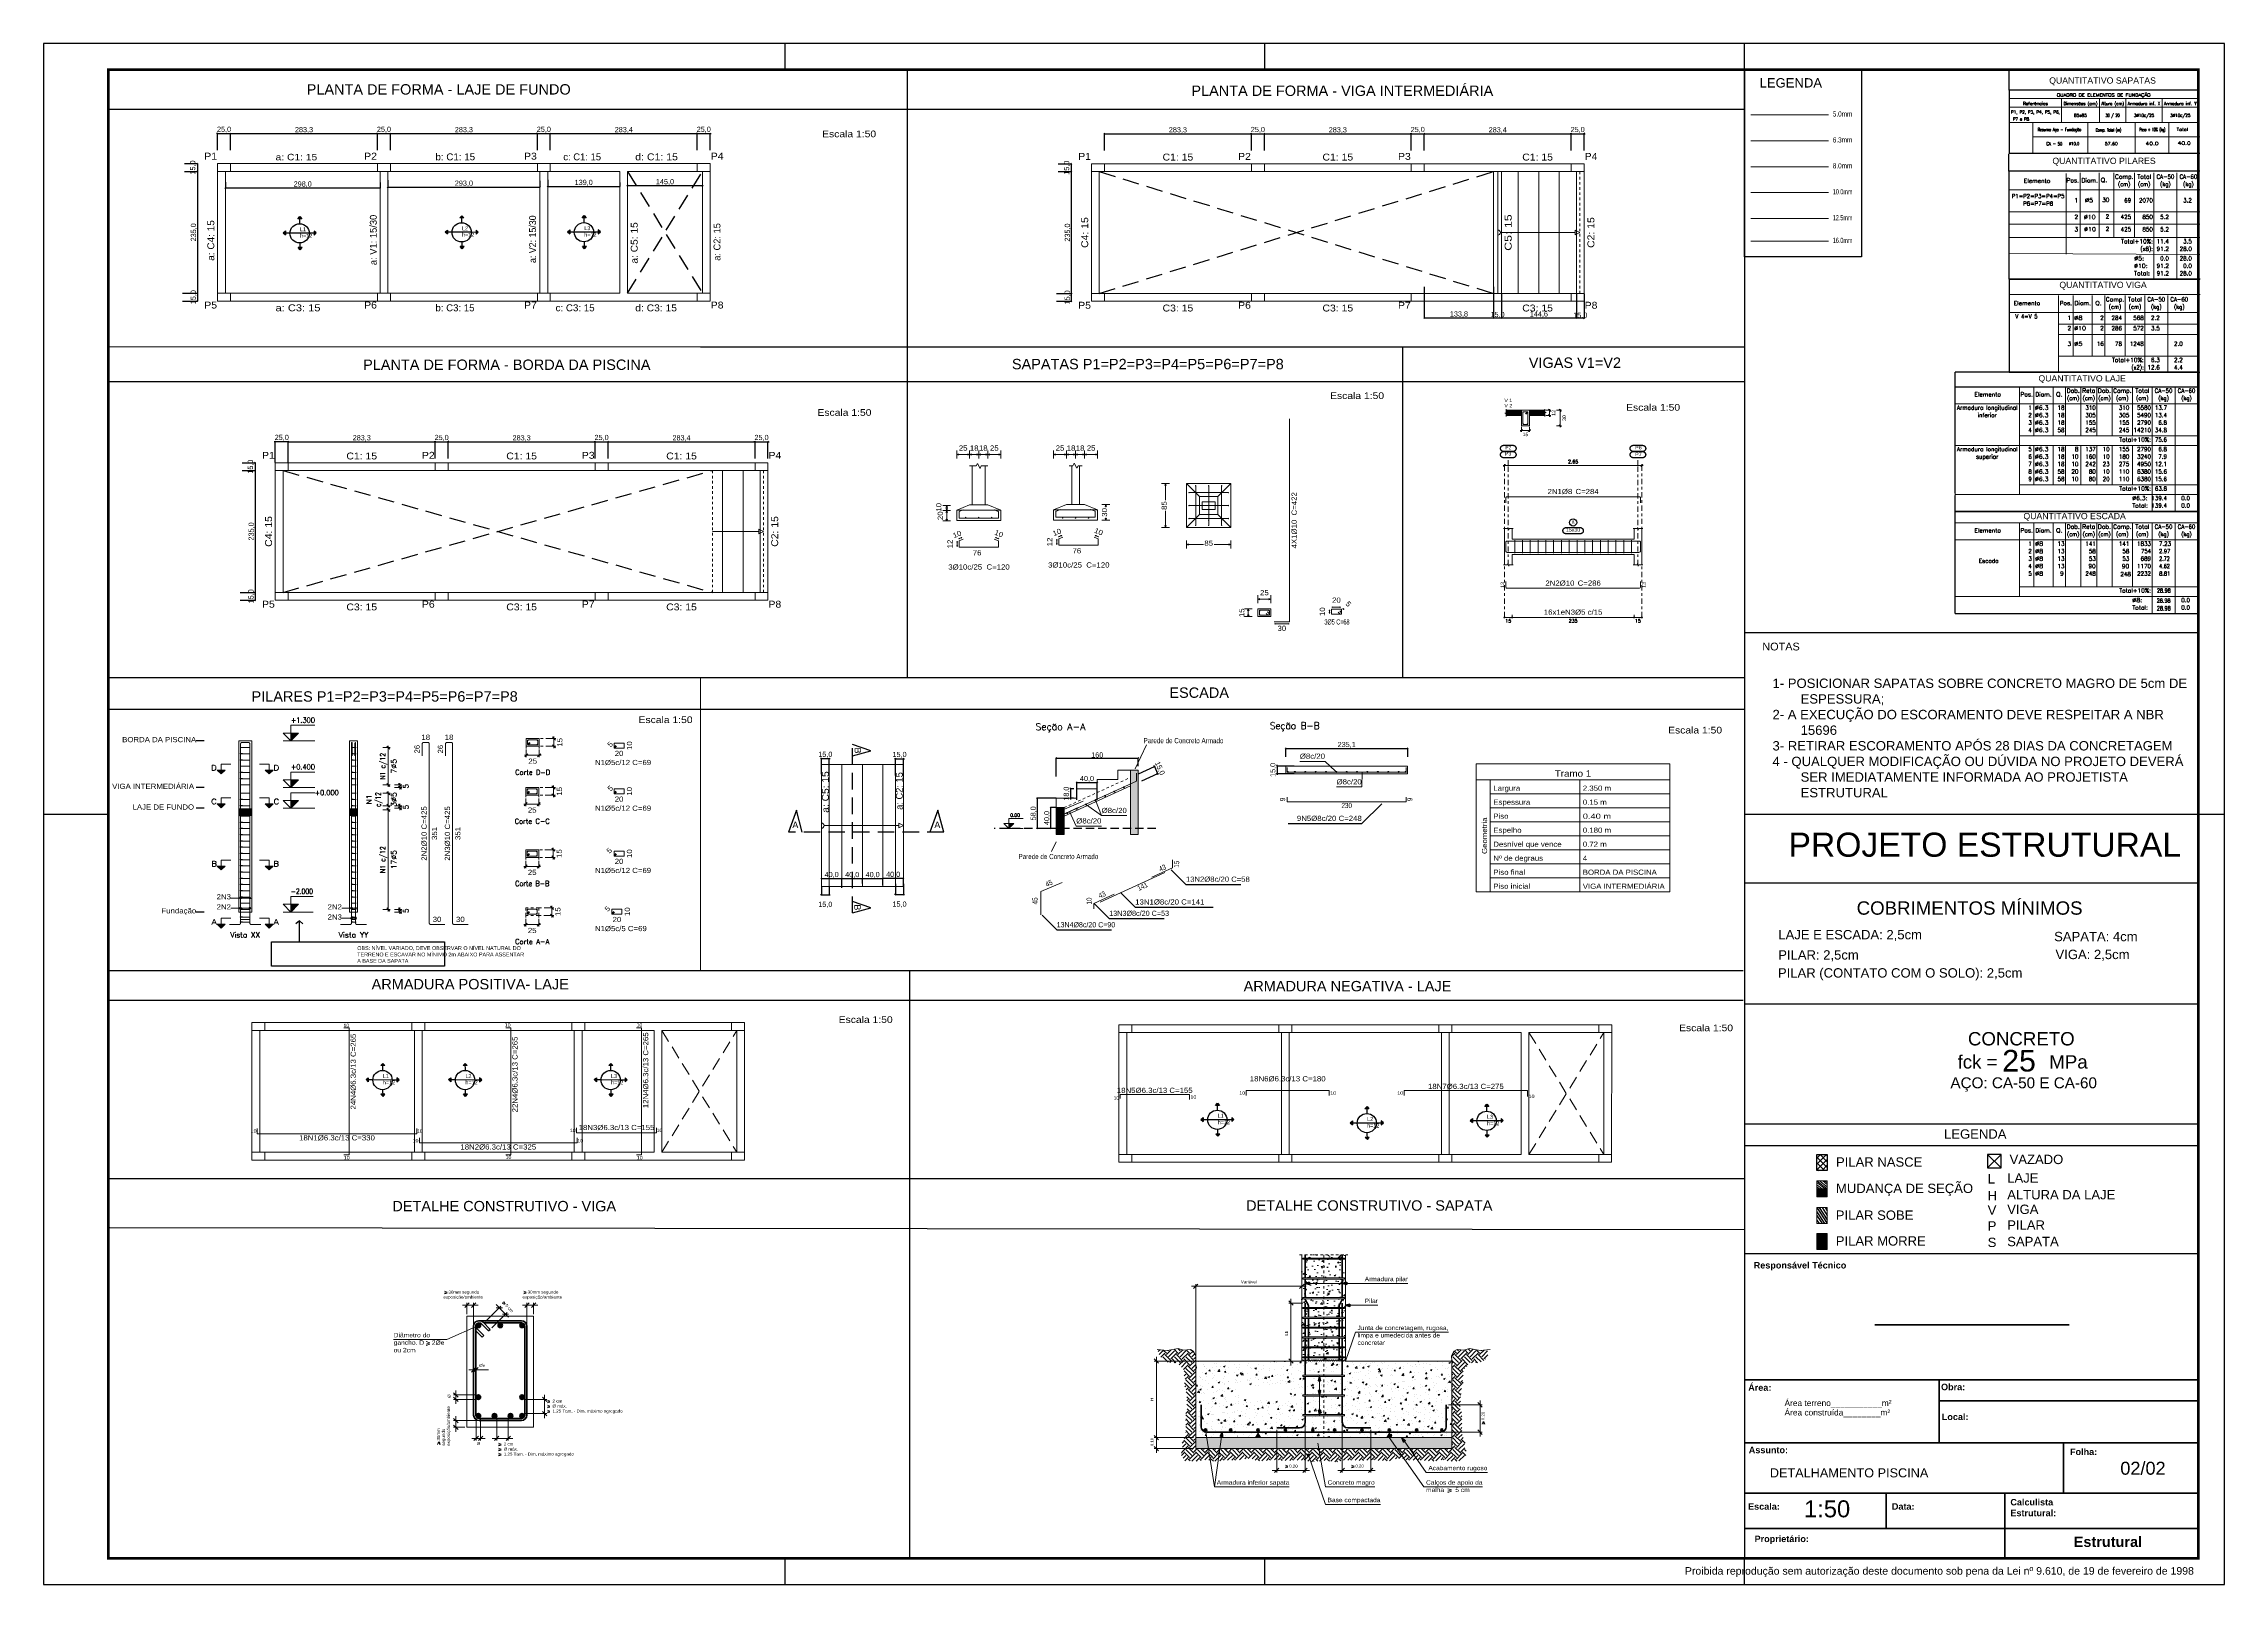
# Model space of a CAD drawing. Header units: centimetres. Extents: x 1386 to 1561, y 365 to 425.
# Drawn here: x 1476.6 to 1560.7, y 364.9 to 424.3 of the extents above; entities that cross this region are included whole.
import ezdxf
from ezdxf.enums import TextEntityAlignment as Align

# ---------------------------------------------------------------- set-up
doc = ezdxf.new("R2010")
doc.units = ezdxf.units.CM
for name, pattern in [('CYPE_PUNTO', [0.075, 0, -0.075]), ('CYPE_RAYAPUNTO', [0.4125, 0.2025, -0.105, 0, -0.105]), ('DASHDOT', [0.005, 0.0025, -0.00125, 0, -0.00125]), ('HIDDEN', [9.525, 6.35, -3.175]), ('TRAZO_HUECO', [0.75, 0.5, -0.25])]:
    doc.linetypes.add(name, pattern=pattern)
for name, color, linetype, lineweight in [('0-CYPE0', 1, 'Continuous', 13), ('0-CYPE1', 2, 'Continuous', 18), ('0-CYPE2', 4, 'Continuous', 35), ('0-CYPE3', 5, 'Continuous', 50), ('0-CYPE4', 6, 'Continuous', 70), ('ARM_LONGITUDINAL_Ø10', 33, 'Continuous', 9), ('ARM_LONGITUDINAL_Ø12_5', 34, 'Continuous', 9), ('ARM_LONGITUDINAL_Ø16', 212, 'Continuous', 9), ('ARM_LONGITUDINAL_Ø6_3', 31, 'Continuous', 9), ('ARM_LONGITUDINAL_Ø8', 32, 'Continuous', 9), ('ARM_TRANSVERSAL_Ø5', 120, 'Continuous', 9), ('CORTE_COTAS', 4, 'Continuous', 9), ('CORTE_COTAS_DAS_PLANTAS', 4, 'Continuous', 9), ('CORTE_LINHAS_DA_TABELA_DE_DETALHE', 7, 'Continuous', 9), ('CORTE_PILAR_DE_CONCRETO', 1, 'Continuous', 9), ('CORTE_PISOS', 9, 'Continuous', 9), ('CORTE_SEGMENTOS_DE_CORTE_DE_SECOES', 12, 'Continuous', 9), ('CORTE_TEXTO_DAS_COTAS', 4, 'Continuous', 9), ('CORTE_TEXTO_DAS_ELEVACOES_DOS_PILARES', 4, 'Continuous', 9), ('DT-Textos', 7, 'Continuous', 5), ('ELE_CONT_NOS', 122, 'Continuous', 9), ('ELE_CONT_VIG_CONCRETO', 2, 'Continuous', 9), ('ELE_COT_COMPRIMENTO_PROJETADO', 122, 'Continuous', 0), ('ELE_COT_COT_EST', 3, 'Continuous', 0), ('ELE_COT_COT_LIN_APOIOS', 2, 'CYPE_RAYAPUNTO', 0), ('ELE_REF_COT_LIN_AUX_COTA', 2, 'CYPE_RAYAPUNTO', 9), ('ESC_CONTORNO_DA_ESCADA', 3, 'Continuous', 0), ('ESC_DEGRAU', 2, 'Continuous', 0), ('ESC_GEOMETRIA_APOIO', 2, 'Continuous', 0), ('ESC_LINHA_CENTRAL', 9, 'Continuous', 0), ('ESC_LINHA_DE_INTERRUPCAO_DOS_TRAMOS', 8, 'CYPE_PUNTO', 0), ('ESC_LINHA_DE_REFERENCIA_ARMADURA', 36, 'Continuous', 0), ('ESC_LINHAS_DA_TABELA', 6, 'Continuous', 0), ('ESC_SECOES', 4, 'Continuous', 0), ('FUN_COTAS', 2, 'Continuous', 0), ('FUN_DES_ARMADURAS', 4, 'Continuous', 0), ('FUN_GEOMETRIA', 2, 'Continuous', 0), ('FUN_QUAD_SAPATA', 1, 'Continuous', 9), ('FUN_TXT_ARMADURAS', 3, 'Continuous', 0), ('G-ANNO-TEXT', 231, 'Continuous', 30), ('LJ_SIMB_ABER', 7, 'Continuous', 0), ('MUR_CARAS_HORMIGON', 5, 'Continuous', 9), ('PILAR_BETAO', 2, 'Continuous', 9), ('PILCP_ARM_LONG_LINHAS_DAS_ETIQUETAS_DAS_POSICOES_DE_ARMADURA_LONGITUDINAL', 106, 'Continuous', 9), ('SEC_CONT_LAJES_CORTE', 8, 'Continuous', 9), ('SEC_CONT_VIG_CONCRETO_CORTE', 2, 'Continuous', 9), ('SEC_COTAS_SEC_DIM_VIGA', 122, 'Continuous', 0), ('SECAO_CONCRETO', 1, 'Continuous', 9), ('SECAO_COTAS', 7, 'Continuous', 9), ('SECAO_LINHAS_DE_PROLONGAMENTO_DAS_COTAS', 7, 'CYPE_PUNTO', 9), ('TABELAS', 1, 'Continuous', 0), ('TEXTO_TABELAS', 1, 'Continuous', 0), ('VIG_FACES', 1, 'Continuous', 9)]:
    doc.layers.add(name, color=color, linetype=linetype, lineweight=lineweight)
for name, color, linetype in [('ARQ-FOLHA', 7, 'Continuous'), ('Bwc eletros móveis textos', 7, 'Continuous'), ('Camada 1', 7, 'Continuous'), ('COTA CYPE', 31, 'Continuous'), ('LINHAS GERAIS.', 7, 'Continuous'), ('PDF_1', 7, 'Continuous'), ('PDF_PILAR_BETAO', 7, 'Continuous'), ('PDF_Text', 7, 'Continuous')]:
    doc.layers.add(name, color=color, linetype=linetype)
doc.styles.add('Arial', font='arial.ttf', dxfattribs={"height": 2.9})
doc.styles.add('Arial_1', font='arial.ttf')
doc.styles.add('Arial_2', font='arial.ttf', dxfattribs={"height": 5})
doc.styles.add('Arial_3', font='arial.ttf', dxfattribs={"height": 2.3})
doc.styles.add('Arial_B', font='arialbd.ttf', dxfattribs={"height": 2.5})
doc.styles.add('Arial_B_1', font='arialbd.ttf', dxfattribs={"height": 4})
doc.styles.add('CYPETXT', font='romans__.ttf', dxfattribs={"height": 0.2})
doc.styles.add('PDF Arial', font='arial.ttf')
doc.styles.get("Standard").update_dxf_attribs({"font": 'arial.ttf'})
doc.styles.add('TQS_ARIAL', font='arial.ttf')
doc.dimstyles.new('Copy of 1-50', dxfattribs={"dimscale": 0.05, "dimtxt": 4, "dimasz": 0.8, "dimexe": 0.1, "dimexo": 0.2, "dimgap": 0.3, "dimtad": 1, "dimdec": 1, "dimlfac": 50, "dimzin": 1, "dimtxsty": 'Standard', "dimblk": 'OBLIQUE', "dimcen": 10, "dimdle": 0.1, "dimclrd": 7, "dimclre": 8, "dimclrt": 256, "dimadec": 0, "dimazin": 2, "dimtfac": 1, "dimtdec": 1, "dimtmove": 2, "dimatfit": 0, "dimldrblk": 'OBLIQUE', "dimfxl": 0, "dimlwd": -1, "dimlwe": -1, "dimarcsym": 0})

# ---------------------------------------------------------------- blocks, each defined once
blk = doc.blocks.new('FOLHA A1')
at = {"layer": 'ARQ-FOLHA'}
for p, q in [((841, 0), (0, 0)), ((0, 0), (0, -594)), ((286, -10), (286, 0)), ((471, -10), (471, 0)), ((656, -10), (656, 0)), ((841, -594), (841, 0)), ((0, -297), (25, -297)), ((831, -297), (841, -297)), ((286, -594), (286, -584)), ((471, -594), (471, -584)), ((656, -594), (656, -584)), ((0, -594), (841, -594))]:
    blk.add_line(p, q, dxfattribs=at)
at = {"layer": 'ARQ-FOLHA', "const_width": 1}
blk.add_lwpolyline([(25, -10), (25, -584), (831, -584), (831, -10), (25, -10)], dxfattribs=at)
blk = doc.blocks.new('_OBLIQUE')
at = {"color": 0, "linetype": 'ByBlock'}
blk.add_line((-0.5, -0.5), (0.5, 0.5), dxfattribs=at)
blk = doc.blocks.new('*D148')
at = {"layer": 'COTA CYPE', "color": 7}
blk.add_line((1506.559, 392.16), (1507.359, 392.16), dxfattribs=at)
at = {"layer": 'COTA CYPE', "color": 8}
for p, q in [((1506.564, 392.17), (1506.564, 392.165)), ((1507.354, 392.17), (1507.354, 392.165))]:
    blk.add_line(p, q, dxfattribs=at)
at = {"layer": 'Defpoints', "color": 0}
for p in [(1506.564, 392.16), (1507.354, 392.16), (1507.354, 392.16)]:
    blk.add_point(p, dxfattribs=at)
at = {"layer": 'COTA CYPE', "color": 7, "xscale": 0.04000000000000001, "yscale": 0.04000000000000001, "zscale": 0.04000000000000001, "rotation": 180}
blk.add_blockref('_OBLIQUE', (1506.564, 392.16), dxfattribs=at)
at = {"layer": 'COTA CYPE', "color": 7, "xscale": 0.04000000000000001, "yscale": 0.04000000000000001, "zscale": 0.04000000000000001}
blk.add_blockref('_OBLIQUE', (1507.354, 392.16), dxfattribs=at)
at = {"layer": 'COTA CYPE', "insert": (1506.959, 392.296), "char_height": 0.2, "attachment_point": 5}
blk.add_mtext('40,0', dxfattribs=at)
blk = doc.blocks.new('*D143')
at = {"layer": 'COTA CYPE', "color": 7}
blk.add_line((1507.349, 392.159), (1508.149, 392.159), dxfattribs=at)
at = {"layer": 'COTA CYPE', "color": 8}
for p, q in [((1507.354, 391.796), (1507.354, 392.164)), ((1508.144, 391.965), (1508.144, 392.164))]:
    blk.add_line(p, q, dxfattribs=at)
at = {"layer": 'Defpoints', "color": 0}
for p in [(1508.144, 392.159), (1508.144, 391.955), (1507.354, 391.786)]:
    blk.add_point(p, dxfattribs=at)
at = {"layer": 'COTA CYPE', "color": 7, "xscale": 0.04000000000000001, "yscale": 0.04000000000000001, "zscale": 0.04000000000000001, "rotation": 180}
blk.add_blockref('_OBLIQUE', (1507.354, 392.159), dxfattribs=at)
at = {"layer": 'COTA CYPE', "color": 7, "xscale": 0.04000000000000001, "yscale": 0.04000000000000001, "zscale": 0.04000000000000001}
blk.add_blockref('_OBLIQUE', (1508.144, 392.159), dxfattribs=at)
at = {"layer": 'COTA CYPE', "insert": (1507.749, 392.294), "char_height": 0.2, "attachment_point": 5}
blk.add_mtext('40,0', dxfattribs=at)
blk = doc.blocks.new('*D144')
at = {"layer": 'COTA CYPE', "color": 7}
blk.add_line((1508.139, 392.159), (1508.939, 392.159), dxfattribs=at)
at = {"layer": 'COTA CYPE', "color": 8}
for p, q in [((1508.144, 391.973), (1508.144, 392.164)), ((1508.934, 391.903), (1508.934, 392.164))]:
    blk.add_line(p, q, dxfattribs=at)
at = {"layer": 'Defpoints', "color": 0}
for p in [(1508.144, 391.963), (1508.934, 392.159), (1508.934, 391.893)]:
    blk.add_point(p, dxfattribs=at)
at = {"layer": 'COTA CYPE', "color": 7, "xscale": 0.04000000000000001, "yscale": 0.04000000000000001, "zscale": 0.04000000000000001, "rotation": 180}
blk.add_blockref('_OBLIQUE', (1508.144, 392.159), dxfattribs=at)
at = {"layer": 'COTA CYPE', "color": 7, "xscale": 0.04000000000000001, "yscale": 0.04000000000000001, "zscale": 0.04000000000000001}
blk.add_blockref('_OBLIQUE', (1508.934, 392.159), dxfattribs=at)
at = {"layer": 'COTA CYPE', "insert": (1508.539, 392.294), "char_height": 0.2, "attachment_point": 5}
blk.add_mtext('40,0', dxfattribs=at)
blk = doc.blocks.new('*D145')
at = {"layer": 'COTA CYPE', "color": 7}
blk.add_line((1508.929, 392.167), (1509.729, 392.167), dxfattribs=at)
at = {"layer": 'COTA CYPE', "color": 8}
for p, q in [((1508.934, 391.907), (1508.934, 392.172)), ((1509.724, 391.841), (1509.724, 392.172))]:
    blk.add_line(p, q, dxfattribs=at)
at = {"layer": 'Defpoints', "color": 0}
for p in [(1509.724, 392.167), (1508.934, 391.897), (1509.724, 391.831)]:
    blk.add_point(p, dxfattribs=at)
at = {"layer": 'COTA CYPE', "color": 7, "xscale": 0.04000000000000001, "yscale": 0.04000000000000001, "zscale": 0.04000000000000001, "rotation": 180}
blk.add_blockref('_OBLIQUE', (1508.934, 392.167), dxfattribs=at)
at = {"layer": 'COTA CYPE', "color": 7, "xscale": 0.04000000000000001, "yscale": 0.04000000000000001, "zscale": 0.04000000000000001}
blk.add_blockref('_OBLIQUE', (1509.724, 392.167), dxfattribs=at)
at = {"layer": 'COTA CYPE', "insert": (1509.329, 392.302), "char_height": 0.2, "attachment_point": 5}
blk.add_mtext('40,0', dxfattribs=at)
blk = doc.blocks.new('*D186')
at = {"layer": 'COTA CYPE', "color": 8}
for p, q in [((1515.61, 395.252), (1514.877, 395.252)), ((1515.61, 394.092), (1514.877, 394.092))]:
    blk.add_line(p, q, dxfattribs=at)
at = {"layer": 'COTA CYPE', "color": 7}
blk.add_line((1514.882, 395.257), (1514.882, 394.087), dxfattribs=at)
at = {"layer": 'Defpoints', "color": 0}
for p in [(1515.62, 395.252), (1514.882, 394.092), (1515.62, 394.092)]:
    blk.add_point(p, dxfattribs=at)
at = {"layer": 'COTA CYPE', "color": 7, "xscale": 0.04000000000000001, "yscale": 0.04000000000000001, "zscale": 0.04000000000000001}
for p, rotation in [((1514.882, 395.252), 90), ((1514.882, 394.092), 270)]:
    blk.add_blockref('_OBLIQUE', p, dxfattribs=dict(at, rotation=rotation))
at = {"layer": 'COTA CYPE', "insert": (1514.747, 394.672), "char_height": 0.2, "attachment_point": 5, "rotation": 90}
blk.add_mtext('58,0', dxfattribs=at)
blk = doc.blocks.new('*D146')
at = {"layer": 'COTA CYPE', "color": 7}
blk.add_line((1515.615, 396.805), (1518.785, 396.805), dxfattribs=at)
at = {"layer": 'COTA CYPE', "color": 8}
for p, q in [((1515.62, 396.096), (1515.62, 396.81)), ((1518.78, 396.496), (1518.78, 396.81))]:
    blk.add_line(p, q, dxfattribs=at)
at = {"layer": 'Defpoints', "color": 0}
for p in [(1518.78, 396.805), (1518.78, 396.486), (1515.62, 396.086)]:
    blk.add_point(p, dxfattribs=at)
at = {"layer": 'COTA CYPE', "color": 7, "xscale": 0.04000000000000001, "yscale": 0.04000000000000001, "zscale": 0.04000000000000001, "rotation": 180}
blk.add_blockref('_OBLIQUE', (1515.62, 396.805), dxfattribs=at)
at = {"layer": 'COTA CYPE', "color": 7, "xscale": 0.04000000000000001, "yscale": 0.04000000000000001, "zscale": 0.04000000000000001}
blk.add_blockref('_OBLIQUE', (1518.78, 396.805), dxfattribs=at)
at = {"layer": 'COTA CYPE', "insert": (1517.2, 396.922), "char_height": 0.2, "attachment_point": 5}
blk.add_mtext('160', dxfattribs=at)
blk = doc.blocks.new('*D147')
at = {"layer": 'COTA CYPE', "color": 8}
for p, q in [((1515.61, 394.892), (1515.398, 394.892)), ((1515.61, 394.092), (1515.398, 394.092))]:
    blk.add_line(p, q, dxfattribs=at)
at = {"layer": 'COTA CYPE', "color": 7}
blk.add_line((1515.403, 394.897), (1515.403, 394.087), dxfattribs=at)
at = {"layer": 'Defpoints', "color": 0}
for p in [(1515.62, 394.892), (1515.403, 394.092), (1515.62, 394.092)]:
    blk.add_point(p, dxfattribs=at)
at = {"layer": 'COTA CYPE', "color": 7, "xscale": 0.04000000000000001, "yscale": 0.04000000000000001, "zscale": 0.04000000000000001}
for p, rotation in [((1515.403, 394.892), 90), ((1515.403, 394.092), 270)]:
    blk.add_blockref('_OBLIQUE', p, dxfattribs=dict(at, rotation=rotation))
at = {"layer": 'COTA CYPE', "insert": (1515.268, 394.492), "char_height": 0.2, "attachment_point": 5, "rotation": 90}
blk.add_mtext('40,0', dxfattribs=at)
blk = doc.blocks.new('*D149')
at = {"layer": 'COTA CYPE', "color": 8}
for p, q in [((1516.296, 395.612), (1516.165, 395.612)), ((1516.286, 395.252), (1516.165, 395.252))]:
    blk.add_line(p, q, dxfattribs=at)
at = {"layer": 'COTA CYPE', "color": 7}
for p, q in [((1516.17, 395.612), (1516.17, 395.652)), ((1516.17, 395.612), (1516.17, 395.252)), ((1516.17, 395.252), (1516.17, 395.212))]:
    blk.add_line(p, q, dxfattribs=at)
at = {"layer": 'Defpoints', "color": 0}
for p in [(1516.306, 395.612), (1516.17, 395.252), (1516.296, 395.252)]:
    blk.add_point(p, dxfattribs=at)
at = {"layer": 'COTA CYPE', "color": 7, "xscale": 0.04000000000000001, "yscale": 0.04000000000000001, "zscale": 0.04000000000000001}
for p, rotation in [((1516.17, 395.612), 270), ((1516.17, 395.252), 90)]:
    blk.add_blockref('_OBLIQUE', p, dxfattribs=dict(at, rotation=rotation))
at = {"layer": 'COTA CYPE', "insert": (1516.022, 395.432), "char_height": 0.2, "attachment_point": 5, "rotation": 90}
blk.add_mtext('18,0', dxfattribs=at)
blk = doc.blocks.new('*D150')
at = {"layer": 'COTA CYPE', "color": 7}
blk.add_line((1524.465, 397.172), (1529.176, 397.172), dxfattribs=at)
at = {"layer": 'COTA CYPE', "color": 8}
for p, q in [((1524.47, 396.852), (1524.47, 397.177)), ((1529.171, 396.852), (1529.171, 397.177))]:
    blk.add_line(p, q, dxfattribs=at)
at = {"layer": 'Defpoints', "color": 0}
for p in [(1529.171, 397.172), (1524.47, 396.842), (1529.171, 396.842)]:
    blk.add_point(p, dxfattribs=at)
at = {"layer": 'COTA CYPE', "color": 7, "xscale": 0.04000000000000001, "yscale": 0.04000000000000001, "zscale": 0.04000000000000001, "rotation": 180}
blk.add_blockref('_OBLIQUE', (1524.47, 397.172), dxfattribs=at)
at = {"layer": 'COTA CYPE', "color": 7, "xscale": 0.04000000000000001, "yscale": 0.04000000000000001, "zscale": 0.04000000000000001}
blk.add_blockref('_OBLIQUE', (1529.171, 397.172), dxfattribs=at)
at = {"layer": 'COTA CYPE', "insert": (1526.82, 397.308), "char_height": 0.2, "attachment_point": 5}
blk.add_mtext('235,1', dxfattribs=at)
blk = doc.blocks.new('*D151')
at = {"layer": 'COTA CYPE', "color": 8}
for p, q in [((1524.797, 396.496), (1524.132, 396.496)), ((1524.797, 396.196), (1524.132, 396.196))]:
    blk.add_line(p, q, dxfattribs=at)
at = {"layer": 'COTA CYPE', "color": 7}
for p, q in [((1524.137, 396.496), (1524.137, 396.536)), ((1524.137, 396.496), (1524.137, 396.196)), ((1524.137, 396.196), (1524.137, 396.156))]:
    blk.add_line(p, q, dxfattribs=at)
at = {"layer": 'Defpoints', "color": 0}
for p in [(1524.137, 396.196), (1524.807, 396.496), (1524.807, 396.196)]:
    blk.add_point(p, dxfattribs=at)
at = {"layer": 'COTA CYPE', "color": 7, "xscale": 0.04000000000000001, "yscale": 0.04000000000000001, "zscale": 0.04000000000000001}
for p, rotation in [((1524.137, 396.496), 270), ((1524.137, 396.196), 90)]:
    blk.add_blockref('_OBLIQUE', p, dxfattribs=dict(at, rotation=rotation))
at = {"layer": 'COTA CYPE', "insert": (1523.989, 396.346), "char_height": 0.2, "attachment_point": 5, "rotation": 90}
blk.add_mtext('15,0', dxfattribs=at)
blk = doc.blocks.new('*D187')
at = {"layer": 'COTA CYPE', "color": 8}
for p, q in [((1518.789, 396.199), (1519.409, 396.482)), ((1518.913, 395.926), (1519.533, 396.209))]:
    blk.add_line(p, q, dxfattribs=at)
at = {"layer": 'COTA CYPE', "color": 7}
for p, q in [((1519.404, 396.48), (1519.388, 396.516)), ((1519.404, 396.48), (1519.529, 396.207)), ((1519.529, 396.207), (1519.545, 396.171))]:
    blk.add_line(p, q, dxfattribs=at)
at = {"layer": 'Defpoints', "color": 0}
for p in [(1518.78, 396.195), (1519.529, 396.207), (1518.904, 395.922)]:
    blk.add_point(p, dxfattribs=at)
at = {"layer": 'COTA CYPE', "color": 7, "xscale": 0.04000000000000001, "yscale": 0.04000000000000001, "zscale": 0.04000000000000001}
for p, rotation in [((1519.404, 396.48), 294.4985741914227), ((1519.529, 396.207), 114.4985741914227)]:
    blk.add_blockref('_OBLIQUE', p, dxfattribs=dict(at, rotation=rotation))
at = {"layer": 'COTA CYPE', "insert": (1519.601, 396.405), "char_height": 0.2, "attachment_point": 5, "rotation": 294.49857}
blk.add_mtext('15,0', dxfattribs=at)
blk = doc.blocks.new('*D152')
at = {"layer": 'COTA CYPE', "color": 7}
blk.add_line((1516.405, 395.862), (1517.205, 395.862), dxfattribs=at)
at = {"layer": 'COTA CYPE', "color": 8}
for p, q in [((1516.41, 395.194), (1516.41, 395.867)), ((1517.2, 395.194), (1517.2, 395.867))]:
    blk.add_line(p, q, dxfattribs=at)
at = {"layer": 'Defpoints', "color": 0}
for p in [(1517.2, 395.862), (1516.41, 395.184), (1517.2, 395.184)]:
    blk.add_point(p, dxfattribs=at)
at = {"layer": 'COTA CYPE', "color": 7, "xscale": 0.04000000000000001, "yscale": 0.04000000000000001, "zscale": 0.04000000000000001, "rotation": 180}
blk.add_blockref('_OBLIQUE', (1516.41, 395.862), dxfattribs=at)
at = {"layer": 'COTA CYPE', "color": 7, "xscale": 0.04000000000000001, "yscale": 0.04000000000000001, "zscale": 0.04000000000000001}
blk.add_blockref('_OBLIQUE', (1517.2, 395.862), dxfattribs=at)
at = {"layer": 'COTA CYPE', "insert": (1516.805, 395.997), "char_height": 0.2, "attachment_point": 5}
blk.add_mtext('40,0', dxfattribs=at)
blk = doc.blocks.new('*D153')
at = {"layer": 'COTA CYPE', "color": 7}
for p, q in [((1506.564, 396.782), (1506.524, 396.782)), ((1506.564, 396.782), (1506.864, 396.782)), ((1506.864, 396.782), (1506.904, 396.782))]:
    blk.add_line(p, q, dxfattribs=at)
at = {"layer": 'COTA CYPE', "color": 8}
for p, q in [((1506.564, 396.177), (1506.564, 396.787)), ((1506.864, 396.176), (1506.864, 396.787))]:
    blk.add_line(p, q, dxfattribs=at)
at = {"layer": 'Defpoints', "color": 0}
for p in [(1506.564, 396.167), (1506.864, 396.782), (1506.864, 396.166)]:
    blk.add_point(p, dxfattribs=at)
at = {"layer": 'COTA CYPE', "color": 7, "xscale": 0.04000000000000001, "yscale": 0.04000000000000001, "zscale": 0.04000000000000001}
blk.add_blockref('_OBLIQUE', (1506.564, 396.782), dxfattribs=at)
at = {"layer": 'COTA CYPE', "color": 7, "xscale": 0.04000000000000001, "yscale": 0.04000000000000001, "zscale": 0.04000000000000001, "rotation": 180}
blk.add_blockref('_OBLIQUE', (1506.864, 396.782), dxfattribs=at)
at = {"layer": 'COTA CYPE', "insert": (1506.714, 396.929), "char_height": 0.2, "attachment_point": 5}
blk.add_mtext('15,0', dxfattribs=at)
blk = doc.blocks.new('*D142')
at = {"layer": 'COTA CYPE', "color": 7}
for p, q in [((1509.424, 396.776), (1509.384, 396.776)), ((1509.424, 396.776), (1509.724, 396.776)), ((1509.724, 396.776), (1509.764, 396.776))]:
    blk.add_line(p, q, dxfattribs=at)
at = {"layer": 'COTA CYPE', "color": 8}
for p, q in [((1509.424, 396.135), (1509.424, 396.781)), ((1509.724, 396.135), (1509.724, 396.781))]:
    blk.add_line(p, q, dxfattribs=at)
at = {"layer": 'Defpoints', "color": 0}
for p in [(1509.424, 396.125), (1509.724, 396.776), (1509.724, 396.125)]:
    blk.add_point(p, dxfattribs=at)
at = {"layer": 'COTA CYPE', "color": 7, "xscale": 0.04000000000000001, "yscale": 0.04000000000000001, "zscale": 0.04000000000000001}
blk.add_blockref('_OBLIQUE', (1509.424, 396.776), dxfattribs=at)
at = {"layer": 'COTA CYPE', "color": 7, "xscale": 0.04000000000000001, "yscale": 0.04000000000000001, "zscale": 0.04000000000000001, "rotation": 180}
blk.add_blockref('_OBLIQUE', (1509.724, 396.776), dxfattribs=at)
at = {"layer": 'COTA CYPE', "insert": (1509.574, 396.924), "char_height": 0.2, "attachment_point": 5}
blk.add_mtext('15,0', dxfattribs=at)
blk = doc.blocks.new('*D154')
at = {"layer": 'COTA CYPE', "color": 7}
blk.add_line((1485.997, 408.998), (1491.673, 408.998), dxfattribs=at)
at = {"layer": 'COTA CYPE', "color": 8}
for p, q in [((1486.002, 408.355), (1486.002, 409.003)), ((1491.668, 408.355), (1491.668, 409.003))]:
    blk.add_line(p, q, dxfattribs=at)
at = {"layer": 'Defpoints', "color": 0}
for p in [(1491.668, 408.998), (1486.002, 408.345), (1491.668, 408.345)]:
    blk.add_point(p, dxfattribs=at)
at = {"layer": 'COTA CYPE', "color": 7, "xscale": 0.04000000000000001, "yscale": 0.04000000000000001, "zscale": 0.04000000000000001, "rotation": 180}
blk.add_blockref('_OBLIQUE', (1486.002, 408.998), dxfattribs=at)
at = {"layer": 'COTA CYPE', "color": 7, "xscale": 0.04000000000000001, "yscale": 0.04000000000000001, "zscale": 0.04000000000000001}
blk.add_blockref('_OBLIQUE', (1491.668, 408.998), dxfattribs=at)
at = {"layer": 'COTA CYPE', "insert": (1488.835, 409.133), "char_height": 0.2, "attachment_point": 5}
blk.add_mtext('283,3', dxfattribs=at)
blk = doc.blocks.new('*D155')
at = {"layer": 'COTA CYPE', "color": 7}
for p, q in [((1491.668, 408.997), (1491.628, 408.997)), ((1491.668, 408.997), (1492.168, 408.997)), ((1492.168, 408.997), (1492.208, 408.997))]:
    blk.add_line(p, q, dxfattribs=at)
at = {"layer": 'COTA CYPE', "color": 8}
for p, q in [((1491.668, 408.355), (1491.668, 409.002)), ((1492.168, 408.355), (1492.168, 409.002))]:
    blk.add_line(p, q, dxfattribs=at)
at = {"layer": 'Defpoints', "color": 0}
for p in [(1492.168, 408.997), (1491.668, 408.345), (1492.168, 408.345)]:
    blk.add_point(p, dxfattribs=at)
at = {"layer": 'COTA CYPE', "color": 7, "xscale": 0.04000000000000001, "yscale": 0.04000000000000001, "zscale": 0.04000000000000001}
blk.add_blockref('_OBLIQUE', (1491.668, 408.997), dxfattribs=at)
at = {"layer": 'COTA CYPE', "color": 7, "xscale": 0.04000000000000001, "yscale": 0.04000000000000001, "zscale": 0.04000000000000001, "rotation": 180}
blk.add_blockref('_OBLIQUE', (1492.168, 408.997), dxfattribs=at)
at = {"layer": 'COTA CYPE', "insert": (1491.918, 409.145), "char_height": 0.2, "attachment_point": 5}
blk.add_mtext('25,0', dxfattribs=at)
blk = doc.blocks.new('*D156')
at = {"layer": 'COTA CYPE', "color": 7}
blk.add_line((1492.163, 408.997), (1497.839, 408.997), dxfattribs=at)
at = {"layer": 'COTA CYPE', "color": 8}
for p, q in [((1492.168, 408.355), (1492.168, 409.002)), ((1497.834, 408.355), (1497.834, 409.002))]:
    blk.add_line(p, q, dxfattribs=at)
at = {"layer": 'Defpoints', "color": 0}
for p in [(1497.834, 408.997), (1492.168, 408.345), (1497.834, 408.345)]:
    blk.add_point(p, dxfattribs=at)
at = {"layer": 'COTA CYPE', "color": 7, "xscale": 0.04000000000000001, "yscale": 0.04000000000000001, "zscale": 0.04000000000000001, "rotation": 180}
blk.add_blockref('_OBLIQUE', (1492.168, 408.997), dxfattribs=at)
at = {"layer": 'COTA CYPE', "color": 7, "xscale": 0.04000000000000001, "yscale": 0.04000000000000001, "zscale": 0.04000000000000001}
blk.add_blockref('_OBLIQUE', (1497.834, 408.997), dxfattribs=at)
at = {"layer": 'COTA CYPE', "insert": (1495.001, 409.132), "char_height": 0.2, "attachment_point": 5}
blk.add_mtext('283,3', dxfattribs=at)
blk = doc.blocks.new('*D157')
at = {"layer": 'COTA CYPE', "color": 7}
for p, q in [((1497.834, 408.997), (1497.794, 408.997)), ((1497.834, 408.997), (1498.334, 408.997)), ((1498.334, 408.997), (1498.374, 408.997))]:
    blk.add_line(p, q, dxfattribs=at)
at = {"layer": 'COTA CYPE', "color": 8}
for p, q in [((1497.834, 408.355), (1497.834, 409.002)), ((1498.334, 408.355), (1498.334, 409.002))]:
    blk.add_line(p, q, dxfattribs=at)
at = {"layer": 'Defpoints', "color": 0}
for p in [(1498.334, 408.997), (1497.834, 408.345), (1498.334, 408.345)]:
    blk.add_point(p, dxfattribs=at)
at = {"layer": 'COTA CYPE', "color": 7, "xscale": 0.04000000000000001, "yscale": 0.04000000000000001, "zscale": 0.04000000000000001}
blk.add_blockref('_OBLIQUE', (1497.834, 408.997), dxfattribs=at)
at = {"layer": 'COTA CYPE', "color": 7, "xscale": 0.04000000000000001, "yscale": 0.04000000000000001, "zscale": 0.04000000000000001, "rotation": 180}
blk.add_blockref('_OBLIQUE', (1498.334, 408.997), dxfattribs=at)
at = {"layer": 'COTA CYPE', "insert": (1498.084, 409.145), "char_height": 0.2, "attachment_point": 5}
blk.add_mtext('25,0', dxfattribs=at)
blk = doc.blocks.new('*D158')
at = {"layer": 'COTA CYPE', "color": 7}
blk.add_line((1498.329, 408.997), (1504.007, 408.997), dxfattribs=at)
at = {"layer": 'COTA CYPE', "color": 8}
for p, q in [((1498.334, 408.355), (1498.334, 409.002)), ((1504.002, 408.355), (1504.002, 409.002))]:
    blk.add_line(p, q, dxfattribs=at)
at = {"layer": 'Defpoints', "color": 0}
for p in [(1504.002, 408.997), (1498.334, 408.345), (1504.002, 408.345)]:
    blk.add_point(p, dxfattribs=at)
at = {"layer": 'COTA CYPE', "color": 7, "xscale": 0.04000000000000001, "yscale": 0.04000000000000001, "zscale": 0.04000000000000001, "rotation": 180}
blk.add_blockref('_OBLIQUE', (1498.334, 408.997), dxfattribs=at)
at = {"layer": 'COTA CYPE', "color": 7, "xscale": 0.04000000000000001, "yscale": 0.04000000000000001, "zscale": 0.04000000000000001}
blk.add_blockref('_OBLIQUE', (1504.002, 408.997), dxfattribs=at)
at = {"layer": 'COTA CYPE', "insert": (1501.168, 409.132), "char_height": 0.2, "attachment_point": 5}
blk.add_mtext('283,4', dxfattribs=at)
blk = doc.blocks.new('*D159')
at = {"layer": 'COTA CYPE', "color": 7}
for p, q in [((1504.002, 408.997), (1503.962, 408.997)), ((1504.002, 408.997), (1504.502, 408.997)), ((1504.502, 408.997), (1504.542, 408.997))]:
    blk.add_line(p, q, dxfattribs=at)
at = {"layer": 'COTA CYPE', "color": 8}
for p, q in [((1504.002, 408.355), (1504.002, 409.002)), ((1504.502, 408.355), (1504.502, 409.002))]:
    blk.add_line(p, q, dxfattribs=at)
at = {"layer": 'Defpoints', "color": 0}
for p in [(1504.502, 408.997), (1504.002, 408.345), (1504.502, 408.345)]:
    blk.add_point(p, dxfattribs=at)
at = {"layer": 'COTA CYPE', "color": 7, "xscale": 0.04000000000000001, "yscale": 0.04000000000000001, "zscale": 0.04000000000000001}
blk.add_blockref('_OBLIQUE', (1504.002, 408.997), dxfattribs=at)
at = {"layer": 'COTA CYPE', "color": 7, "xscale": 0.04000000000000001, "yscale": 0.04000000000000001, "zscale": 0.04000000000000001, "rotation": 180}
blk.add_blockref('_OBLIQUE', (1504.502, 408.997), dxfattribs=at)
at = {"layer": 'COTA CYPE', "insert": (1504.252, 409.145), "char_height": 0.2, "attachment_point": 5}
blk.add_mtext('25,0', dxfattribs=at)
blk = doc.blocks.new('*D160')
at = {"layer": 'COTA CYPE', "color": 8}
for p, q in [((1484.22, 408.189), (1484.729, 408.189)), ((1484.22, 407.889), (1484.729, 407.889))]:
    blk.add_line(p, q, dxfattribs=at)
at = {"layer": 'COTA CYPE', "color": 7}
blk.add_line((1484.724, 408.194), (1484.724, 407.884), dxfattribs=at)
at = {"layer": 'Defpoints', "color": 0}
for p in [(1484.21, 408.189), (1484.21, 407.889), (1484.724, 407.889)]:
    blk.add_point(p, dxfattribs=at)
at = {"layer": 'COTA CYPE', "color": 7, "xscale": 0.04000000000000001, "yscale": 0.04000000000000001, "zscale": 0.04000000000000001}
for p, rotation in [((1484.724, 408.189), 90), ((1484.724, 407.889), 270)]:
    blk.add_blockref('_OBLIQUE', p, dxfattribs=dict(at, rotation=rotation))
at = {"layer": 'COTA CYPE', "insert": (1484.56, 408.039), "char_height": 0.2, "attachment_point": 5, "rotation": 90}
blk.add_mtext('15,0', dxfattribs=at)
blk = doc.blocks.new('*D161')
at = {"layer": 'COTA CYPE', "color": 8}
for p, q in [((1484.22, 407.889), (1484.729, 407.889)), ((1484.22, 403.19), (1484.729, 403.19))]:
    blk.add_line(p, q, dxfattribs=at)
at = {"layer": 'COTA CYPE', "color": 7}
blk.add_line((1484.724, 407.894), (1484.724, 403.185), dxfattribs=at)
at = {"layer": 'Defpoints', "color": 0}
for p in [(1484.21, 407.889), (1484.21, 403.19), (1484.724, 403.19)]:
    blk.add_point(p, dxfattribs=at)
at = {"layer": 'COTA CYPE', "color": 7, "xscale": 0.04000000000000001, "yscale": 0.04000000000000001, "zscale": 0.04000000000000001}
for p, rotation in [((1484.724, 407.889), 90), ((1484.724, 403.19), 270)]:
    blk.add_blockref('_OBLIQUE', p, dxfattribs=dict(at, rotation=rotation))
at = {"layer": 'COTA CYPE', "insert": (1484.589, 405.54), "char_height": 0.2, "attachment_point": 5, "rotation": 90}
blk.add_mtext('235,0', dxfattribs=at)
blk = doc.blocks.new('*D162')
at = {"layer": 'COTA CYPE', "color": 8}
for p, q in [((1484.152, 403.19), (1484.729, 403.19)), ((1484.152, 402.89), (1484.729, 402.89))]:
    blk.add_line(p, q, dxfattribs=at)
at = {"layer": 'COTA CYPE', "color": 7}
blk.add_line((1484.724, 403.195), (1484.724, 402.885), dxfattribs=at)
at = {"layer": 'Defpoints', "color": 0}
for p in [(1484.142, 403.19), (1484.142, 402.89), (1484.724, 402.89)]:
    blk.add_point(p, dxfattribs=at)
at = {"layer": 'COTA CYPE', "color": 7, "xscale": 0.04000000000000001, "yscale": 0.04000000000000001, "zscale": 0.04000000000000001}
for p, rotation in [((1484.724, 403.19), 90), ((1484.724, 402.89), 270)]:
    blk.add_blockref('_OBLIQUE', p, dxfattribs=dict(at, rotation=rotation))
at = {"layer": 'COTA CYPE', "insert": (1484.583, 403.04), "char_height": 0.2, "attachment_point": 5, "rotation": 90}
blk.add_mtext('15,0', dxfattribs=at)
blk = doc.blocks.new('*D188')
at = {"layer": 'COTA CYPE', "color": 7}
for p, q in [((1506.564, 391.533), (1506.524, 391.533)), ((1506.564, 391.533), (1506.864, 391.533)), ((1506.864, 391.533), (1506.904, 391.533))]:
    blk.add_line(p, q, dxfattribs=at)
at = {"layer": 'COTA CYPE', "color": 8}
for p, q in [((1506.564, 391.838), (1506.564, 391.528)), ((1506.864, 391.838), (1506.864, 391.528))]:
    blk.add_line(p, q, dxfattribs=at)
at = {"layer": 'Defpoints', "color": 0}
for p in [(1506.564, 391.848), (1506.864, 391.848), (1506.864, 391.533)]:
    blk.add_point(p, dxfattribs=at)
at = {"layer": 'COTA CYPE', "color": 7, "xscale": 0.04000000000000001, "yscale": 0.04000000000000001, "zscale": 0.04000000000000001}
blk.add_blockref('_OBLIQUE', (1506.564, 391.533), dxfattribs=at)
at = {"layer": 'COTA CYPE', "color": 7, "xscale": 0.04000000000000001, "yscale": 0.04000000000000001, "zscale": 0.04000000000000001, "rotation": 180}
blk.add_blockref('_OBLIQUE', (1506.864, 391.533), dxfattribs=at)
at = {"layer": 'COTA CYPE', "insert": (1506.714, 391.145), "char_height": 0.2, "attachment_point": 5}
blk.add_mtext('15,0', dxfattribs=at)
blk = doc.blocks.new('*D189')
at = {"layer": 'COTA CYPE', "color": 8}
for p, q in [((1509.424, 391.949), (1509.424, 391.538)), ((1509.724, 391.949), (1509.724, 391.538))]:
    blk.add_line(p, q, dxfattribs=at)
at = {"layer": 'COTA CYPE', "color": 7}
for p, q in [((1509.424, 391.543), (1509.384, 391.543)), ((1509.424, 391.543), (1509.724, 391.543)), ((1509.724, 391.543), (1509.764, 391.543))]:
    blk.add_line(p, q, dxfattribs=at)
at = {"layer": 'Defpoints', "color": 0}
for p in [(1509.424, 391.959), (1509.724, 391.959), (1509.724, 391.543)]:
    blk.add_point(p, dxfattribs=at)
at = {"layer": 'COTA CYPE', "color": 7, "xscale": 0.04000000000000001, "yscale": 0.04000000000000001, "zscale": 0.04000000000000001}
blk.add_blockref('_OBLIQUE', (1509.424, 391.543), dxfattribs=at)
at = {"layer": 'COTA CYPE', "color": 7, "xscale": 0.04000000000000001, "yscale": 0.04000000000000001, "zscale": 0.04000000000000001, "rotation": 180}
blk.add_blockref('_OBLIQUE', (1509.724, 391.543), dxfattribs=at)
at = {"layer": 'COTA CYPE', "insert": (1509.574, 391.155), "char_height": 0.2, "attachment_point": 5}
blk.add_mtext('15,0', dxfattribs=at)
blk = doc.blocks.new('*D173')
at = {"layer": 'COTA CYPE', "color": 7}
for p, q in [((1483.276, 420.879), (1483.236, 420.879)), ((1483.276, 420.879), (1483.776, 420.879)), ((1483.776, 420.879), (1483.816, 420.879))]:
    blk.add_line(p, q, dxfattribs=at)
at = {"layer": 'COTA CYPE', "color": 8}
for p, q in [((1483.276, 420.237), (1483.276, 420.884)), ((1483.776, 420.237), (1483.776, 420.884))]:
    blk.add_line(p, q, dxfattribs=at)
at = {"layer": 'Defpoints', "color": 0}
for p in [(1483.776, 420.879), (1483.276, 420.227), (1483.776, 420.227)]:
    blk.add_point(p, dxfattribs=at)
at = {"layer": 'COTA CYPE', "color": 7, "xscale": 0.04000000000000001, "yscale": 0.04000000000000001, "zscale": 0.04000000000000001}
blk.add_blockref('_OBLIQUE', (1483.276, 420.879), dxfattribs=at)
at = {"layer": 'COTA CYPE', "color": 7, "xscale": 0.04000000000000001, "yscale": 0.04000000000000001, "zscale": 0.04000000000000001, "rotation": 180}
blk.add_blockref('_OBLIQUE', (1483.776, 420.879), dxfattribs=at)
at = {"layer": 'COTA CYPE', "insert": (1483.526, 421.027), "char_height": 0.2, "attachment_point": 5}
blk.add_mtext('25,0', dxfattribs=at)
blk = doc.blocks.new('*D174')
at = {"layer": 'COTA CYPE', "color": 7}
blk.add_line((1483.771, 420.879), (1489.447, 420.879), dxfattribs=at)
at = {"layer": 'COTA CYPE', "color": 8}
for p, q in [((1483.776, 420.237), (1483.776, 420.884)), ((1489.442, 420.236), (1489.442, 420.884))]:
    blk.add_line(p, q, dxfattribs=at)
at = {"layer": 'Defpoints', "color": 0}
for p in [(1489.442, 420.879), (1483.776, 420.227), (1489.442, 420.226)]:
    blk.add_point(p, dxfattribs=at)
at = {"layer": 'COTA CYPE', "color": 7, "xscale": 0.04000000000000001, "yscale": 0.04000000000000001, "zscale": 0.04000000000000001, "rotation": 180}
blk.add_blockref('_OBLIQUE', (1483.776, 420.879), dxfattribs=at)
at = {"layer": 'COTA CYPE', "color": 7, "xscale": 0.04000000000000001, "yscale": 0.04000000000000001, "zscale": 0.04000000000000001}
blk.add_blockref('_OBLIQUE', (1489.442, 420.879), dxfattribs=at)
at = {"layer": 'COTA CYPE', "insert": (1486.609, 421.014), "char_height": 0.2, "attachment_point": 5}
blk.add_mtext('283,3', dxfattribs=at)
blk = doc.blocks.new('*D175')
at = {"layer": 'COTA CYPE', "color": 7}
for p, q in [((1489.442, 420.879), (1489.402, 420.879)), ((1489.442, 420.879), (1489.942, 420.879)), ((1489.942, 420.879), (1489.982, 420.879))]:
    blk.add_line(p, q, dxfattribs=at)
at = {"layer": 'COTA CYPE', "color": 8}
for p, q in [((1489.442, 420.236), (1489.442, 420.884)), ((1489.942, 420.236), (1489.942, 420.884))]:
    blk.add_line(p, q, dxfattribs=at)
at = {"layer": 'Defpoints', "color": 0}
for p in [(1489.942, 420.879), (1489.442, 420.226), (1489.942, 420.226)]:
    blk.add_point(p, dxfattribs=at)
at = {"layer": 'COTA CYPE', "color": 7, "xscale": 0.04000000000000001, "yscale": 0.04000000000000001, "zscale": 0.04000000000000001}
blk.add_blockref('_OBLIQUE', (1489.442, 420.879), dxfattribs=at)
at = {"layer": 'COTA CYPE', "color": 7, "xscale": 0.04000000000000001, "yscale": 0.04000000000000001, "zscale": 0.04000000000000001, "rotation": 180}
blk.add_blockref('_OBLIQUE', (1489.942, 420.879), dxfattribs=at)
at = {"layer": 'COTA CYPE', "insert": (1489.692, 421.026), "char_height": 0.2, "attachment_point": 5}
blk.add_mtext('25,0', dxfattribs=at)
blk = doc.blocks.new('*D176')
at = {"layer": 'COTA CYPE', "color": 7}
blk.add_line((1489.937, 420.879), (1495.613, 420.879), dxfattribs=at)
at = {"layer": 'COTA CYPE', "color": 8}
for p, q in [((1489.942, 420.236), (1489.942, 420.884)), ((1495.608, 420.236), (1495.608, 420.884))]:
    blk.add_line(p, q, dxfattribs=at)
at = {"layer": 'Defpoints', "color": 0}
for p in [(1495.608, 420.879), (1489.942, 420.226), (1495.608, 420.226)]:
    blk.add_point(p, dxfattribs=at)
at = {"layer": 'COTA CYPE', "color": 7, "xscale": 0.04000000000000001, "yscale": 0.04000000000000001, "zscale": 0.04000000000000001, "rotation": 180}
blk.add_blockref('_OBLIQUE', (1489.942, 420.879), dxfattribs=at)
at = {"layer": 'COTA CYPE', "color": 7, "xscale": 0.04000000000000001, "yscale": 0.04000000000000001, "zscale": 0.04000000000000001}
blk.add_blockref('_OBLIQUE', (1495.608, 420.879), dxfattribs=at)
at = {"layer": 'COTA CYPE', "insert": (1492.775, 421.014), "char_height": 0.2, "attachment_point": 5}
blk.add_mtext('283,3', dxfattribs=at)
blk = doc.blocks.new('*D177')
at = {"layer": 'COTA CYPE', "color": 7}
for p, q in [((1495.608, 420.879), (1495.568, 420.879)), ((1495.608, 420.879), (1496.108, 420.879)), ((1496.108, 420.879), (1496.148, 420.879))]:
    blk.add_line(p, q, dxfattribs=at)
at = {"layer": 'COTA CYPE', "color": 8}
for p, q in [((1495.608, 420.236), (1495.608, 420.884)), ((1496.108, 420.236), (1496.108, 420.884))]:
    blk.add_line(p, q, dxfattribs=at)
at = {"layer": 'Defpoints', "color": 0}
for p in [(1496.108, 420.879), (1495.608, 420.226), (1496.108, 420.226)]:
    blk.add_point(p, dxfattribs=at)
at = {"layer": 'COTA CYPE', "color": 7, "xscale": 0.04000000000000001, "yscale": 0.04000000000000001, "zscale": 0.04000000000000001}
blk.add_blockref('_OBLIQUE', (1495.608, 420.879), dxfattribs=at)
at = {"layer": 'COTA CYPE', "color": 7, "xscale": 0.04000000000000001, "yscale": 0.04000000000000001, "zscale": 0.04000000000000001, "rotation": 180}
blk.add_blockref('_OBLIQUE', (1496.108, 420.879), dxfattribs=at)
at = {"layer": 'COTA CYPE', "insert": (1495.858, 421.026), "char_height": 0.2, "attachment_point": 5}
blk.add_mtext('25,0', dxfattribs=at)
blk = doc.blocks.new('*D178')
at = {"layer": 'COTA CYPE', "color": 7}
blk.add_line((1496.103, 420.879), (1501.781, 420.879), dxfattribs=at)
at = {"layer": 'COTA CYPE', "color": 8}
for p, q in [((1496.108, 420.236), (1496.108, 420.884)), ((1501.776, 420.236), (1501.776, 420.884))]:
    blk.add_line(p, q, dxfattribs=at)
at = {"layer": 'Defpoints', "color": 0}
for p in [(1501.776, 420.879), (1496.108, 420.226), (1501.776, 420.226)]:
    blk.add_point(p, dxfattribs=at)
at = {"layer": 'COTA CYPE', "color": 7, "xscale": 0.04000000000000001, "yscale": 0.04000000000000001, "zscale": 0.04000000000000001, "rotation": 180}
blk.add_blockref('_OBLIQUE', (1496.108, 420.879), dxfattribs=at)
at = {"layer": 'COTA CYPE', "color": 7, "xscale": 0.04000000000000001, "yscale": 0.04000000000000001, "zscale": 0.04000000000000001}
blk.add_blockref('_OBLIQUE', (1501.776, 420.879), dxfattribs=at)
at = {"layer": 'COTA CYPE', "insert": (1498.942, 421.014), "char_height": 0.2, "attachment_point": 5}
blk.add_mtext('283,4', dxfattribs=at)
blk = doc.blocks.new('*D179')
at = {"layer": 'COTA CYPE', "color": 7}
for p, q in [((1501.776, 420.879), (1501.736, 420.879)), ((1501.776, 420.879), (1502.276, 420.879)), ((1502.276, 420.879), (1502.316, 420.879))]:
    blk.add_line(p, q, dxfattribs=at)
at = {"layer": 'COTA CYPE', "color": 8}
for p, q in [((1501.776, 420.237), (1501.776, 420.884)), ((1502.276, 420.237), (1502.276, 420.884))]:
    blk.add_line(p, q, dxfattribs=at)
at = {"layer": 'Defpoints', "color": 0}
for p in [(1502.276, 420.879), (1501.776, 420.227), (1502.276, 420.227)]:
    blk.add_point(p, dxfattribs=at)
at = {"layer": 'COTA CYPE', "color": 7, "xscale": 0.04000000000000001, "yscale": 0.04000000000000001, "zscale": 0.04000000000000001}
blk.add_blockref('_OBLIQUE', (1501.776, 420.879), dxfattribs=at)
at = {"layer": 'COTA CYPE', "color": 7, "xscale": 0.04000000000000001, "yscale": 0.04000000000000001, "zscale": 0.04000000000000001, "rotation": 180}
blk.add_blockref('_OBLIQUE', (1502.276, 420.879), dxfattribs=at)
at = {"layer": 'COTA CYPE', "insert": (1502.026, 421.026), "char_height": 0.2, "attachment_point": 5}
blk.add_mtext('25,0', dxfattribs=at)
blk = doc.blocks.new('*D180')
at = {"layer": 'COTA CYPE', "color": 8}
for p, q in [((1481.994, 419.721), (1482.503, 419.721)), ((1481.994, 419.421), (1482.503, 419.421))]:
    blk.add_line(p, q, dxfattribs=at)
at = {"layer": 'COTA CYPE', "color": 7}
blk.add_line((1482.498, 419.726), (1482.498, 419.416), dxfattribs=at)
at = {"layer": 'Defpoints', "color": 0}
for p in [(1481.984, 419.721), (1481.984, 419.421), (1482.498, 419.421)]:
    blk.add_point(p, dxfattribs=at)
at = {"layer": 'COTA CYPE', "color": 7, "xscale": 0.04000000000000001, "yscale": 0.04000000000000001, "zscale": 0.04000000000000001}
for p, rotation in [((1482.498, 419.721), 90), ((1482.498, 419.421), 270)]:
    blk.add_blockref('_OBLIQUE', p, dxfattribs=dict(at, rotation=rotation))
at = {"layer": 'COTA CYPE', "insert": (1482.334, 419.571), "char_height": 0.2, "attachment_point": 5, "rotation": 90}
blk.add_mtext('15,0', dxfattribs=at)
blk = doc.blocks.new('*D181')
at = {"layer": 'COTA CYPE', "color": 8}
for p, q in [((1481.994, 419.421), (1482.503, 419.421)), ((1481.994, 414.722), (1482.503, 414.722))]:
    blk.add_line(p, q, dxfattribs=at)
at = {"layer": 'COTA CYPE', "color": 7}
blk.add_line((1482.498, 419.426), (1482.498, 414.717), dxfattribs=at)
at = {"layer": 'Defpoints', "color": 0}
for p in [(1481.984, 419.421), (1481.984, 414.722), (1482.498, 414.722)]:
    blk.add_point(p, dxfattribs=at)
at = {"layer": 'COTA CYPE', "color": 7, "xscale": 0.04000000000000001, "yscale": 0.04000000000000001, "zscale": 0.04000000000000001}
for p, rotation in [((1482.498, 419.421), 90), ((1482.498, 414.722), 270)]:
    blk.add_blockref('_OBLIQUE', p, dxfattribs=dict(at, rotation=rotation))
at = {"layer": 'COTA CYPE', "insert": (1482.363, 417.072), "char_height": 0.2, "attachment_point": 5, "rotation": 90}
blk.add_mtext('235,0', dxfattribs=at)
blk = doc.blocks.new('*D182')
at = {"layer": 'COTA CYPE', "color": 8}
for p, q in [((1481.926, 414.722), (1482.503, 414.722)), ((1481.926, 414.422), (1482.503, 414.422))]:
    blk.add_line(p, q, dxfattribs=at)
at = {"layer": 'COTA CYPE', "color": 7}
blk.add_line((1482.498, 414.727), (1482.498, 414.417), dxfattribs=at)
at = {"layer": 'Defpoints', "color": 0}
for p in [(1481.916, 414.722), (1481.916, 414.422), (1482.498, 414.422)]:
    blk.add_point(p, dxfattribs=at)
at = {"layer": 'COTA CYPE', "color": 7, "xscale": 0.04000000000000001, "yscale": 0.04000000000000001, "zscale": 0.04000000000000001}
for p, rotation in [((1482.498, 414.722), 90), ((1482.498, 414.422), 270)]:
    blk.add_blockref('_OBLIQUE', p, dxfattribs=dict(at, rotation=rotation))
at = {"layer": 'COTA CYPE', "insert": (1482.357, 414.572), "char_height": 0.2, "attachment_point": 5, "rotation": 90}
blk.add_mtext('15,0', dxfattribs=at)
blk = doc.blocks.new('*D183')
at = {"layer": 'COTA CYPE', "color": 8}
for p, q in [((1483.576, 419.007), (1483.576, 418.778)), ((1489.542, 418.999), (1489.542, 418.778))]:
    blk.add_line(p, q, dxfattribs=at)
at = {"layer": 'COTA CYPE', "color": 7}
blk.add_line((1483.571, 418.783), (1489.547, 418.783), dxfattribs=at)
at = {"layer": 'Defpoints', "color": 0}
for p in [(1483.576, 419.017), (1489.542, 419.009), (1489.542, 418.783)]:
    blk.add_point(p, dxfattribs=at)
at = {"layer": 'COTA CYPE', "color": 7, "xscale": 0.04000000000000001, "yscale": 0.04000000000000001, "zscale": 0.04000000000000001, "rotation": 180}
blk.add_blockref('_OBLIQUE', (1483.576, 418.783), dxfattribs=at)
at = {"layer": 'COTA CYPE', "color": 7, "xscale": 0.04000000000000001, "yscale": 0.04000000000000001, "zscale": 0.04000000000000001}
blk.add_blockref('_OBLIQUE', (1489.542, 418.783), dxfattribs=at)
at = {"layer": 'COTA CYPE', "insert": (1486.559, 418.918), "char_height": 0.2, "attachment_point": 5}
blk.add_mtext('298,0', dxfattribs=at)
blk = doc.blocks.new('*D184')
at = {"layer": 'COTA CYPE', "color": 8}
for p, q in [((1489.842, 419.088), (1489.842, 418.808)), ((1495.708, 419.058), (1495.708, 418.808))]:
    blk.add_line(p, q, dxfattribs=at)
at = {"layer": 'COTA CYPE', "color": 7}
blk.add_line((1489.837, 418.813), (1495.713, 418.813), dxfattribs=at)
at = {"layer": 'Defpoints', "color": 0}
for p in [(1489.842, 419.098), (1495.708, 419.068), (1495.708, 418.813)]:
    blk.add_point(p, dxfattribs=at)
at = {"layer": 'COTA CYPE', "color": 7, "xscale": 0.04000000000000001, "yscale": 0.04000000000000001, "zscale": 0.04000000000000001, "rotation": 180}
blk.add_blockref('_OBLIQUE', (1489.842, 418.813), dxfattribs=at)
at = {"layer": 'COTA CYPE', "color": 7, "xscale": 0.04000000000000001, "yscale": 0.04000000000000001, "zscale": 0.04000000000000001}
blk.add_blockref('_OBLIQUE', (1495.708, 418.813), dxfattribs=at)
at = {"layer": 'COTA CYPE', "insert": (1492.775, 418.948), "char_height": 0.2, "attachment_point": 5}
blk.add_mtext('293,0', dxfattribs=at)
blk = doc.blocks.new('*D185')
at = {"layer": 'COTA CYPE', "color": 7}
blk.add_line((1496.003, 418.843), (1498.789, 418.843), dxfattribs=at)
at = {"layer": 'COTA CYPE', "color": 8}
for p, q in [((1496.008, 419.096), (1496.008, 418.838)), ((1498.784, 418.998), (1498.784, 418.838))]:
    blk.add_line(p, q, dxfattribs=at)
at = {"layer": 'Defpoints', "color": 0}
for p in [(1496.008, 419.106), (1498.784, 419.008), (1498.784, 418.843)]:
    blk.add_point(p, dxfattribs=at)
at = {"layer": 'COTA CYPE', "color": 7, "xscale": 0.04000000000000001, "yscale": 0.04000000000000001, "zscale": 0.04000000000000001, "rotation": 180}
blk.add_blockref('_OBLIQUE', (1496.008, 418.843), dxfattribs=at)
at = {"layer": 'COTA CYPE', "color": 7, "xscale": 0.04000000000000001, "yscale": 0.04000000000000001, "zscale": 0.04000000000000001}
blk.add_blockref('_OBLIQUE', (1498.784, 418.843), dxfattribs=at)
at = {"layer": 'COTA CYPE', "insert": (1497.396, 418.978), "char_height": 0.2, "attachment_point": 5}
blk.add_mtext('139,0', dxfattribs=at)
blk = doc.blocks.new('*D193')
at = {"layer": 'COTA CYPE', "color": 7}
blk.add_line((1499.079, 418.872), (1501.981, 418.872), dxfattribs=at)
at = {"layer": 'COTA CYPE', "color": 8}
for p, q in [((1499.084, 418.882), (1499.084, 418.877)), ((1501.976, 418.881), (1501.976, 418.877))]:
    blk.add_line(p, q, dxfattribs=at)
at = {"layer": 'Defpoints', "color": 0}
for p in [(1499.084, 418.872), (1501.976, 418.872), (1501.976, 418.871)]:
    blk.add_point(p, dxfattribs=at)
at = {"layer": 'COTA CYPE', "color": 7, "xscale": 0.04000000000000001, "yscale": 0.04000000000000001, "zscale": 0.04000000000000001, "rotation": 180}
blk.add_blockref('_OBLIQUE', (1499.084, 418.872), dxfattribs=at)
at = {"layer": 'COTA CYPE', "color": 7, "xscale": 0.04000000000000001, "yscale": 0.04000000000000001, "zscale": 0.04000000000000001}
blk.add_blockref('_OBLIQUE', (1501.976, 418.872), dxfattribs=at)
at = {"layer": 'COTA CYPE', "insert": (1500.53, 419.007), "char_height": 0.2, "attachment_point": 5}
blk.add_mtext('145,0', dxfattribs=at)
blk = doc.blocks.new('*D163')
at = {"layer": 'COTA CYPE', "color": 7}
blk.add_line((1517.473, 420.871), (1523.149, 420.871), dxfattribs=at)
at = {"layer": 'COTA CYPE', "color": 8}
for p, q in [((1517.478, 420.229), (1517.478, 420.876)), ((1523.144, 420.228), (1523.144, 420.876))]:
    blk.add_line(p, q, dxfattribs=at)
at = {"layer": 'Defpoints', "color": 0}
for p in [(1523.144, 420.871), (1517.478, 420.219), (1523.144, 420.218)]:
    blk.add_point(p, dxfattribs=at)
at = {"layer": 'COTA CYPE', "color": 7, "xscale": 0.04000000000000001, "yscale": 0.04000000000000001, "zscale": 0.04000000000000001, "rotation": 180}
blk.add_blockref('_OBLIQUE', (1517.478, 420.871), dxfattribs=at)
at = {"layer": 'COTA CYPE', "color": 7, "xscale": 0.04000000000000001, "yscale": 0.04000000000000001, "zscale": 0.04000000000000001}
blk.add_blockref('_OBLIQUE', (1523.144, 420.871), dxfattribs=at)
at = {"layer": 'COTA CYPE', "insert": (1520.311, 421.006), "char_height": 0.2, "attachment_point": 5}
blk.add_mtext('283,3', dxfattribs=at)
blk = doc.blocks.new('*D164')
at = {"layer": 'COTA CYPE', "color": 7}
for p, q in [((1523.144, 420.871), (1523.104, 420.871)), ((1523.144, 420.871), (1523.644, 420.871)), ((1523.644, 420.871), (1523.684, 420.871))]:
    blk.add_line(p, q, dxfattribs=at)
at = {"layer": 'COTA CYPE', "color": 8}
for p, q in [((1523.144, 420.228), (1523.144, 420.876)), ((1523.644, 420.228), (1523.644, 420.876))]:
    blk.add_line(p, q, dxfattribs=at)
at = {"layer": 'Defpoints', "color": 0}
for p in [(1523.644, 420.871), (1523.144, 420.218), (1523.644, 420.218)]:
    blk.add_point(p, dxfattribs=at)
at = {"layer": 'COTA CYPE', "color": 7, "xscale": 0.04000000000000001, "yscale": 0.04000000000000001, "zscale": 0.04000000000000001}
blk.add_blockref('_OBLIQUE', (1523.144, 420.871), dxfattribs=at)
at = {"layer": 'COTA CYPE', "color": 7, "xscale": 0.04000000000000001, "yscale": 0.04000000000000001, "zscale": 0.04000000000000001, "rotation": 180}
blk.add_blockref('_OBLIQUE', (1523.644, 420.871), dxfattribs=at)
at = {"layer": 'COTA CYPE', "insert": (1523.394, 421.018), "char_height": 0.2, "attachment_point": 5}
blk.add_mtext('25,0', dxfattribs=at)
blk = doc.blocks.new('*D165')
at = {"layer": 'COTA CYPE', "color": 7}
blk.add_line((1523.639, 420.871), (1529.315, 420.871), dxfattribs=at)
at = {"layer": 'COTA CYPE', "color": 8}
for p, q in [((1523.644, 420.228), (1523.644, 420.876)), ((1529.31, 420.228), (1529.31, 420.876))]:
    blk.add_line(p, q, dxfattribs=at)
at = {"layer": 'Defpoints', "color": 0}
for p in [(1529.31, 420.871), (1523.644, 420.218), (1529.31, 420.218)]:
    blk.add_point(p, dxfattribs=at)
at = {"layer": 'COTA CYPE', "color": 7, "xscale": 0.04000000000000001, "yscale": 0.04000000000000001, "zscale": 0.04000000000000001, "rotation": 180}
blk.add_blockref('_OBLIQUE', (1523.644, 420.871), dxfattribs=at)
at = {"layer": 'COTA CYPE', "color": 7, "xscale": 0.04000000000000001, "yscale": 0.04000000000000001, "zscale": 0.04000000000000001}
blk.add_blockref('_OBLIQUE', (1529.31, 420.871), dxfattribs=at)
at = {"layer": 'COTA CYPE', "insert": (1526.477, 421.006), "char_height": 0.2, "attachment_point": 5}
blk.add_mtext('283,3', dxfattribs=at)
blk = doc.blocks.new('*D166')
at = {"layer": 'COTA CYPE', "color": 7}
for p, q in [((1529.31, 420.871), (1529.27, 420.871)), ((1529.31, 420.871), (1529.81, 420.871)), ((1529.81, 420.871), (1529.85, 420.871))]:
    blk.add_line(p, q, dxfattribs=at)
at = {"layer": 'COTA CYPE', "color": 8}
for p, q in [((1529.31, 420.228), (1529.31, 420.876)), ((1529.81, 420.228), (1529.81, 420.876))]:
    blk.add_line(p, q, dxfattribs=at)
at = {"layer": 'Defpoints', "color": 0}
for p in [(1529.81, 420.871), (1529.31, 420.218), (1529.81, 420.218)]:
    blk.add_point(p, dxfattribs=at)
at = {"layer": 'COTA CYPE', "color": 7, "xscale": 0.04000000000000001, "yscale": 0.04000000000000001, "zscale": 0.04000000000000001}
blk.add_blockref('_OBLIQUE', (1529.31, 420.871), dxfattribs=at)
at = {"layer": 'COTA CYPE', "color": 7, "xscale": 0.04000000000000001, "yscale": 0.04000000000000001, "zscale": 0.04000000000000001, "rotation": 180}
blk.add_blockref('_OBLIQUE', (1529.81, 420.871), dxfattribs=at)
at = {"layer": 'COTA CYPE', "insert": (1529.56, 421.018), "char_height": 0.2, "attachment_point": 5}
blk.add_mtext('25,0', dxfattribs=at)
blk = doc.blocks.new('*D167')
at = {"layer": 'COTA CYPE', "color": 7}
blk.add_line((1529.805, 420.871), (1535.483, 420.871), dxfattribs=at)
at = {"layer": 'COTA CYPE', "color": 8}
for p, q in [((1529.81, 420.228), (1529.81, 420.876)), ((1535.478, 420.228), (1535.478, 420.876))]:
    blk.add_line(p, q, dxfattribs=at)
at = {"layer": 'Defpoints', "color": 0}
for p in [(1535.478, 420.871), (1529.81, 420.218), (1535.478, 420.218)]:
    blk.add_point(p, dxfattribs=at)
at = {"layer": 'COTA CYPE', "color": 7, "xscale": 0.04000000000000001, "yscale": 0.04000000000000001, "zscale": 0.04000000000000001, "rotation": 180}
blk.add_blockref('_OBLIQUE', (1529.81, 420.871), dxfattribs=at)
at = {"layer": 'COTA CYPE', "color": 7, "xscale": 0.04000000000000001, "yscale": 0.04000000000000001, "zscale": 0.04000000000000001}
blk.add_blockref('_OBLIQUE', (1535.478, 420.871), dxfattribs=at)
at = {"layer": 'COTA CYPE', "insert": (1532.644, 421.006), "char_height": 0.2, "attachment_point": 5}
blk.add_mtext('283,4', dxfattribs=at)
blk = doc.blocks.new('*D168')
at = {"layer": 'COTA CYPE', "color": 7}
for p, q in [((1535.478, 420.871), (1535.438, 420.871)), ((1535.478, 420.871), (1535.978, 420.871)), ((1535.978, 420.871), (1536.018, 420.871))]:
    blk.add_line(p, q, dxfattribs=at)
at = {"layer": 'COTA CYPE', "color": 8}
for p, q in [((1535.478, 420.229), (1535.478, 420.876)), ((1535.978, 420.229), (1535.978, 420.876))]:
    blk.add_line(p, q, dxfattribs=at)
at = {"layer": 'Defpoints', "color": 0}
for p in [(1535.978, 420.871), (1535.478, 420.219), (1535.978, 420.219)]:
    blk.add_point(p, dxfattribs=at)
at = {"layer": 'COTA CYPE', "color": 7, "xscale": 0.04000000000000001, "yscale": 0.04000000000000001, "zscale": 0.04000000000000001}
blk.add_blockref('_OBLIQUE', (1535.478, 420.871), dxfattribs=at)
at = {"layer": 'COTA CYPE', "color": 7, "xscale": 0.04000000000000001, "yscale": 0.04000000000000001, "zscale": 0.04000000000000001, "rotation": 180}
blk.add_blockref('_OBLIQUE', (1535.978, 420.871), dxfattribs=at)
at = {"layer": 'COTA CYPE', "insert": (1535.728, 421.018), "char_height": 0.2, "attachment_point": 5}
blk.add_mtext('25,0', dxfattribs=at)
blk = doc.blocks.new('*D169')
at = {"layer": 'COTA CYPE', "color": 8}
for p, q in [((1515.696, 419.713), (1516.205, 419.713)), ((1515.696, 419.413), (1516.205, 419.413))]:
    blk.add_line(p, q, dxfattribs=at)
at = {"layer": 'COTA CYPE', "color": 7}
blk.add_line((1516.2, 419.718), (1516.2, 419.408), dxfattribs=at)
at = {"layer": 'Defpoints', "color": 0}
for p in [(1515.686, 419.713), (1515.686, 419.413), (1516.2, 419.413)]:
    blk.add_point(p, dxfattribs=at)
at = {"layer": 'COTA CYPE', "color": 7, "xscale": 0.04000000000000001, "yscale": 0.04000000000000001, "zscale": 0.04000000000000001}
for p, rotation in [((1516.2, 419.713), 90), ((1516.2, 419.413), 270)]:
    blk.add_blockref('_OBLIQUE', p, dxfattribs=dict(at, rotation=rotation))
at = {"layer": 'COTA CYPE', "insert": (1516.036, 419.563), "char_height": 0.2, "attachment_point": 5, "rotation": 90}
blk.add_mtext('15,0', dxfattribs=at)
blk = doc.blocks.new('*D170')
at = {"layer": 'COTA CYPE', "color": 8}
for p, q in [((1515.696, 419.413), (1516.205, 419.413)), ((1515.696, 414.714), (1516.205, 414.714))]:
    blk.add_line(p, q, dxfattribs=at)
at = {"layer": 'COTA CYPE', "color": 7}
blk.add_line((1516.2, 419.418), (1516.2, 414.709), dxfattribs=at)
at = {"layer": 'Defpoints', "color": 0}
for p in [(1515.686, 419.413), (1515.686, 414.714), (1516.2, 414.714)]:
    blk.add_point(p, dxfattribs=at)
at = {"layer": 'COTA CYPE', "color": 7, "xscale": 0.04000000000000001, "yscale": 0.04000000000000001, "zscale": 0.04000000000000001}
for p, rotation in [((1516.2, 419.413), 90), ((1516.2, 414.714), 270)]:
    blk.add_blockref('_OBLIQUE', p, dxfattribs=dict(at, rotation=rotation))
at = {"layer": 'COTA CYPE', "insert": (1516.065, 417.063), "char_height": 0.2, "attachment_point": 5, "rotation": 90}
blk.add_mtext('235,0', dxfattribs=at)
blk = doc.blocks.new('*D171')
at = {"layer": 'COTA CYPE', "color": 8}
for p, q in [((1515.628, 414.714), (1516.205, 414.714)), ((1515.628, 414.414), (1516.205, 414.414))]:
    blk.add_line(p, q, dxfattribs=at)
at = {"layer": 'COTA CYPE', "color": 7}
blk.add_line((1516.2, 414.719), (1516.2, 414.409), dxfattribs=at)
at = {"layer": 'Defpoints', "color": 0}
for p in [(1515.618, 414.714), (1515.618, 414.414), (1516.2, 414.414)]:
    blk.add_point(p, dxfattribs=at)
at = {"layer": 'COTA CYPE', "color": 7, "xscale": 0.04000000000000001, "yscale": 0.04000000000000001, "zscale": 0.04000000000000001}
for p, rotation in [((1516.2, 414.714), 90), ((1516.2, 414.414), 270)]:
    blk.add_blockref('_OBLIQUE', p, dxfattribs=dict(at, rotation=rotation))
at = {"layer": 'COTA CYPE', "insert": (1516.059, 414.564), "char_height": 0.2, "attachment_point": 5, "rotation": 90}
blk.add_mtext('15,0', dxfattribs=at)
blk = doc.blocks.new('*D172')
at = {"layer": 'COTA CYPE', "color": 8}
for p, q in [((1529.81, 414.972), (1529.81, 413.768)), ((1532.486, 414.972), (1532.486, 413.768))]:
    blk.add_line(p, q, dxfattribs=at)
at = {"layer": 'COTA CYPE', "color": 7}
blk.add_line((1529.805, 413.773), (1532.491, 413.773), dxfattribs=at)
at = {"layer": 'Defpoints', "color": 0}
for p in [(1529.81, 414.982), (1532.486, 414.982), (1532.486, 413.773)]:
    blk.add_point(p, dxfattribs=at)
at = {"layer": 'COTA CYPE', "color": 7, "xscale": 0.04000000000000001, "yscale": 0.04000000000000001, "zscale": 0.04000000000000001, "rotation": 180}
blk.add_blockref('_OBLIQUE', (1529.81, 413.773), dxfattribs=at)
at = {"layer": 'COTA CYPE', "color": 7, "xscale": 0.04000000000000001, "yscale": 0.04000000000000001, "zscale": 0.04000000000000001}
blk.add_blockref('_OBLIQUE', (1532.486, 413.773), dxfattribs=at)
at = {"layer": 'COTA CYPE', "insert": (1531.148, 413.908), "char_height": 0.2, "attachment_point": 5}
blk.add_mtext('133,8', dxfattribs=at)
blk = doc.blocks.new('*D190')
at = {"layer": 'COTA CYPE', "color": 8}
for p, q in [((1532.486, 414.704), (1532.486, 413.768)), ((1532.786, 414.704), (1532.786, 413.768))]:
    blk.add_line(p, q, dxfattribs=at)
at = {"layer": 'COTA CYPE', "color": 7}
blk.add_line((1532.481, 413.773), (1532.791, 413.773), dxfattribs=at)
at = {"layer": 'Defpoints', "color": 0}
for p in [(1532.486, 414.714), (1532.786, 414.714), (1532.786, 413.773)]:
    blk.add_point(p, dxfattribs=at)
at = {"layer": 'COTA CYPE', "color": 7, "xscale": 0.04000000000000001, "yscale": 0.04000000000000001, "zscale": 0.04000000000000001, "rotation": 180}
blk.add_blockref('_OBLIQUE', (1532.486, 413.773), dxfattribs=at)
at = {"layer": 'COTA CYPE', "color": 7, "xscale": 0.04000000000000001, "yscale": 0.04000000000000001, "zscale": 0.04000000000000001}
blk.add_blockref('_OBLIQUE', (1532.786, 413.773), dxfattribs=at)
at = {"layer": 'COTA CYPE', "insert": (1532.636, 413.885), "char_height": 0.2, "attachment_point": 5}
blk.add_mtext('15,0', dxfattribs=at)
blk = doc.blocks.new('*D191')
at = {"layer": 'COTA CYPE', "color": 8}
for p, q in [((1532.786, 414.704), (1532.786, 413.768)), ((1535.677, 414.704), (1535.677, 413.768))]:
    blk.add_line(p, q, dxfattribs=at)
at = {"layer": 'COTA CYPE', "color": 7}
blk.add_line((1532.781, 413.773), (1535.682, 413.773), dxfattribs=at)
at = {"layer": 'Defpoints', "color": 0}
for p in [(1532.786, 414.714), (1535.677, 414.714), (1535.677, 413.773)]:
    blk.add_point(p, dxfattribs=at)
at = {"layer": 'COTA CYPE', "color": 7, "xscale": 0.04000000000000001, "yscale": 0.04000000000000001, "zscale": 0.04000000000000001, "rotation": 180}
blk.add_blockref('_OBLIQUE', (1532.786, 413.773), dxfattribs=at)
at = {"layer": 'COTA CYPE', "color": 7, "xscale": 0.04000000000000001, "yscale": 0.04000000000000001, "zscale": 0.04000000000000001}
blk.add_blockref('_OBLIQUE', (1535.677, 413.773), dxfattribs=at)
at = {"layer": 'COTA CYPE', "insert": (1534.231, 413.908), "char_height": 0.2, "attachment_point": 5}
blk.add_mtext('144,6', dxfattribs=at)
blk = doc.blocks.new('*D192')
at = {"layer": 'COTA CYPE', "color": 8}
for p, q in [((1535.677, 414.704), (1535.677, 413.768)), ((1535.977, 414.704), (1535.977, 413.768))]:
    blk.add_line(p, q, dxfattribs=at)
at = {"layer": 'COTA CYPE', "color": 7}
blk.add_line((1535.672, 413.773), (1535.982, 413.773), dxfattribs=at)
at = {"layer": 'Defpoints', "color": 0}
for p in [(1535.677, 414.714), (1535.977, 414.714), (1535.977, 413.773)]:
    blk.add_point(p, dxfattribs=at)
at = {"layer": 'COTA CYPE', "color": 7, "xscale": 0.04000000000000001, "yscale": 0.04000000000000001, "zscale": 0.04000000000000001, "rotation": 180}
blk.add_blockref('_OBLIQUE', (1535.677, 413.773), dxfattribs=at)
at = {"layer": 'COTA CYPE', "color": 7, "xscale": 0.04000000000000001, "yscale": 0.04000000000000001, "zscale": 0.04000000000000001}
blk.add_blockref('_OBLIQUE', (1535.977, 413.773), dxfattribs=at)
at = {"layer": 'COTA CYPE', "insert": (1535.827, 413.858), "char_height": 0.2, "attachment_point": 5}
blk.add_mtext('15,0', dxfattribs=at)
blk = doc.blocks.new('*D194')
at = {"layer": 'COTA CYPE', "color": 7}
for p, q in [((1485.502, 409), (1485.462, 409)), ((1486.002, 409), (1485.502, 409)), ((1486.002, 409), (1486.042, 409))]:
    blk.add_line(p, q, dxfattribs=at)
at = {"layer": 'COTA CYPE', "color": 8}
for p, q in [((1485.502, 408.199), (1485.502, 409.005)), ((1486.002, 408.199), (1486.002, 409.005))]:
    blk.add_line(p, q, dxfattribs=at)
at = {"layer": 'Defpoints', "color": 0}
for p in [(1485.502, 409), (1485.502, 408.189), (1486.002, 408.189)]:
    blk.add_point(p, dxfattribs=at)
at = {"layer": 'COTA CYPE', "color": 7, "xscale": 0.04000000000000001, "yscale": 0.04000000000000001, "zscale": 0.04000000000000001}
blk.add_blockref('_OBLIQUE', (1485.502, 409), dxfattribs=at)
at = {"layer": 'COTA CYPE', "color": 7, "xscale": 0.04000000000000001, "yscale": 0.04000000000000001, "zscale": 0.04000000000000001, "rotation": 180}
blk.add_blockref('_OBLIQUE', (1486.002, 409), dxfattribs=at)
at = {"layer": 'COTA CYPE', "insert": (1485.752, 409.147), "char_height": 0.2, "attachment_point": 5}
blk.add_mtext('25,0', dxfattribs=at)

msp = doc.modelspace()

# ---------------------------------------------------------------- hatches: boundary and pattern name
h = msp.add_hatch(color=256)
h.dxf.hatch_style = 1
h.paths.add_polyline_path([(1545.355, 379.8873), (1545.355, 380.195), (1544.9517, 380.195), (1544.9517, 379.8873)])
h = msp.add_hatch(color=256)
h.dxf.hatch_style = 1
h.paths.add_polyline_path([(1544.9517, 377.8635), (1545.355, 377.8635), (1545.355, 378.4789), (1544.9517, 378.4789)])
at = {"layer": '0-CYPE0'}
h = msp.add_hatch(dxfattribs=at)
h.set_pattern_fill('ID0', color=256, scale=84.354146, style=0, pattern_type=2)
h.set_pattern_definition([(50, (1525.80346, 368.0312), (0.605039, -0.052932), [0.063266, -0.69592]), (355, (1525.80346, 368.0312), (-0.11704, 0.634503), [0.050612, -0.556737]), (100.4514, (1525.8539, 368.0268), (0.487997, 0.58157), [0.053767, -0.59144]), (46.184, (1525.80346, 368.1999), (0.90026, -0.139623), [0.0949, -1.04388]), (96.636, (1525.8785, 368.1883), (0.78843, 0.82171), [0.08065, -0.887165]), (351.184, (1525.8035, 368.1999), (0.78842, 0.82171), [0.07592, -0.83511]), (21, (1525.8878, 368.15775), (0.503514, -0.339627), [0.063266, -0.69592]), (326, (1525.8878, 368.15775), (0.205246, 0.611694), [0.050612, -0.556737]), (71.4514, (1525.9298, 368.12945), (0.708765, 0.272067), [0.053767, -0.59144]), (37.5, (1525.80346, 368.03122), (0.0102575, 0.2808107), [0, -0.549989, 0, -0.565173, 0, -0.558846]), (7.5, (1525.80346, 368.03122), (0.22191, 0.332701), [0, -0.322233, 0, -0.537336, 0, -0.212994]), (327.5, (1525.61535, 368.03122), (0.4502993, -0.019026), [0, -0.210885, 0, -0.657962, 0, -0.873065]), (317.5, (1525.531, 368.03122), (0.49194, 0.084443), [0, -0.274151, 0, -0.436954, 0, -0.620003])])
h.paths.add_polyline_path([(1526.6502, 375.5809), (1526.5237, 375.5809), (1526.5237, 375.2435), (1526.6502, 375.2435)], flags=0)
h.paths.add_polyline_path([(1526.6502, 375.2013), (1526.5237, 375.2013), (1526.5237, 374.8639), (1526.6502, 374.8639)], flags=0)
h.paths.add_polyline_path([(1526.6502, 374.8217), (1526.5237, 374.8217), (1526.5237, 374.4843), (1526.6502, 374.4843)], flags=0)
h.paths.add_polyline_path([(1526.6502, 374.4421), (1526.5237, 374.4421), (1526.5237, 374.1047), (1526.6502, 374.1047)], flags=0)
h.paths.add_polyline_path([(1526.6502, 374.0625), (1526.5237, 374.0625), (1526.5237, 373.7251), (1526.6502, 373.7251)], flags=0)
h.paths.add_polyline_path([(1525.3427, 374.0625), (1525.2162, 374.0625), (1525.2162, 373.7251), (1525.3427, 373.7251)], flags=0)
h.paths.add_polyline_path([(1525.3427, 374.4421), (1525.2162, 374.4421), (1525.2162, 374.1047), (1525.3427, 374.1047)], flags=0)
h.paths.add_polyline_path([(1525.3427, 374.8217), (1525.2162, 374.8217), (1525.2162, 374.8131), (1525.2162, 374.4843), (1525.3427, 374.4843)], flags=0)
h.paths.add_polyline_path([(1525.3427, 375.2013), (1525.2162, 375.2013), (1525.2162, 374.8639), (1525.3427, 374.8639)], flags=0)
h.paths.add_polyline_path([(1525.3427, 375.5809), (1525.2162, 375.5809), (1525.2162, 375.5723), (1525.2162, 375.2435), (1525.3427, 375.2435)], flags=0)
h.paths.add_polyline_path([(1525.9332, 373.683), (1525.9332, 373.5564), (1525.9754, 373.5986), (1526.0176, 373.5564), (1526.0597, 373.5986), (1526.1019, 373.5564), (1526.1441, 373.5986), (1526.1863, 373.5564), (1526.2284, 373.5986), (1526.2706, 373.5564), (1526.3128, 373.5986), (1526.355, 373.5564), (1526.3972, 373.5986), (1526.4393, 373.5564), (1526.4815, 373.5986), (1526.5237, 373.5564), (1526.5659, 373.5986), (1526.608, 373.5564), (1526.6502, 373.5986), (1526.6502, 373.683)], flags=0)
h.paths.add_polyline_path([(1525.9332, 373.683), (1525.2162, 373.683), (1525.2162, 373.5986), (1525.2584, 373.5564), (1525.3006, 373.5986), (1525.3427, 373.5564), (1525.3849, 373.5986), (1525.4271, 373.5564), (1525.4693, 373.5986), (1525.5114, 373.5564), (1525.5536, 373.5986), (1525.5958, 373.5564), (1525.638, 373.5986), (1525.6801, 373.5564), (1525.7223, 373.5986), (1525.7645, 373.5564), (1525.8067, 373.5986), (1525.8489, 373.5564), (1525.891, 373.5986), (1525.9332, 373.5564)], flags=0)
h.paths.add_polyline_path([(1526.5237, 374.0625), (1525.9332, 374.0625), (1525.9332, 373.7251), (1526.5237, 373.7251)], flags=0)
h.paths.add_polyline_path([(1525.9332, 374.0625), (1525.3427, 374.0625), (1525.3427, 373.7251), (1525.9332, 373.7251)], flags=0)
h.paths.add_polyline_path([(1526.5237, 374.4421), (1525.9332, 374.4421), (1525.9332, 374.1047), (1526.5237, 374.1047)], flags=0)
h.paths.add_polyline_path([(1525.9332, 374.4421), (1525.3427, 374.4421), (1525.3427, 374.1047), (1525.9332, 374.1047)], flags=0)
h.paths.add_polyline_path([(1526.5237, 374.8217), (1525.9332, 374.8217), (1525.9332, 374.4843), (1526.5237, 374.4843)], flags=0)
h.paths.add_polyline_path([(1525.9332, 374.8217), (1525.3427, 374.8217), (1525.3427, 374.4843), (1525.9332, 374.4843)], flags=0)
h.paths.add_polyline_path([(1526.5237, 375.2013), (1525.9332, 375.2013), (1525.9332, 374.8639), (1526.5237, 374.8639)], flags=0)
h.paths.add_polyline_path([(1525.9332, 375.2013), (1525.3427, 375.2013), (1525.3427, 374.8639), (1525.9332, 374.8639)], flags=0)
h.paths.add_polyline_path([(1526.5237, 375.5809), (1525.9332, 375.5809), (1525.9332, 375.2435), (1526.5237, 375.2435)], flags=0)
h.paths.add_polyline_path([(1525.9332, 375.5809), (1525.3427, 375.5809), (1525.3427, 375.2435), (1525.9332, 375.2435)], flags=0)
h.paths.add_polyline_path([(1525.2162, 375.5809), (1525.1318, 375.5809), (1525.1318, 375.6231), (1525.3427, 375.6231), (1525.3427, 375.6823), (1525.3392, 375.7064), (1525.329, 375.7285), (1525.2299, 375.9058), (1525.2197, 375.9278), (1525.2162, 375.9519), (1525.2162, 375.9605), (1525.1318, 375.9605), (1525.1318, 376.0027), (1525.2162, 376.0027), (1525.2162, 376.4405), (1525.0897, 376.4405), (1525.0897, 373.5564), (1525.1318, 373.5986), (1525.174, 373.5564), (1525.2162, 373.5986), (1525.2162, 373.683), (1525.1318, 373.683), (1525.1318, 373.7251), (1525.2162, 373.7251), (1525.2162, 374.0625), (1525.1318, 374.0625), (1525.1318, 374.1047), (1525.2162, 374.1047), (1525.2162, 374.4421), (1525.1318, 374.4421), (1525.1318, 374.4843), (1525.2162, 374.4843), (1525.2162, 374.8217), (1525.1318, 374.8217), (1525.1318, 374.8639), (1525.2162, 374.8639), (1525.2162, 375.2013), (1525.1318, 375.2013), (1525.1318, 375.2435), (1525.2162, 375.2435)], flags=0)
h.paths.add_polyline_path([(1526.7768, 376.551), (1526.6502, 376.551), (1526.6502, 376.0027), (1526.7346, 376.0027), (1526.7346, 375.9605), (1526.6502, 375.9605), (1526.6502, 375.9519), (1526.6467, 375.9278), (1526.6365, 375.9057), (1526.5374, 375.7285), (1526.5272, 375.7064), (1526.5237, 375.6823), (1526.5237, 375.6231), (1526.7346, 375.6231), (1526.7346, 375.5809), (1526.6502, 375.5809), (1526.6502, 375.2435), (1526.7346, 375.2435), (1526.7346, 375.2013), (1526.6502, 375.2013), (1526.6502, 374.8639), (1526.7346, 374.8639), (1526.7346, 374.8217), (1526.6502, 374.8217), (1526.6502, 374.8131), (1526.6502, 374.4843), (1526.7346, 374.4843), (1526.7346, 374.4421), (1526.6502, 374.4421), (1526.6502, 374.1047), (1526.7346, 374.1047), (1526.7346, 374.0625), (1526.6502, 374.0625), (1526.6502, 373.7251), (1526.7346, 373.7251), (1526.7346, 373.683), (1526.6502, 373.683), (1526.6502, 373.5986), (1526.6924, 373.5564), (1526.7346, 373.5986), (1526.7768, 373.5564)], flags=0)
h.paths.add_polyline_path([(1526.5374, 375.7285), (1526.6365, 375.9057), (1526.6467, 375.9278), (1526.6502, 375.9519), (1526.6502, 375.9605), (1525.9332, 375.9605), (1525.9332, 375.6231), (1526.5237, 375.6231), (1526.5237, 375.6823), (1526.5272, 375.7064)], flags=0)
h.paths.add_polyline_path([(1525.9332, 375.9605), (1525.2162, 375.9605), (1525.2162, 375.9519), (1525.2197, 375.9278), (1525.2299, 375.9058), (1525.329, 375.7285), (1525.3392, 375.7064), (1525.3427, 375.6823), (1525.3427, 375.6231), (1525.9332, 375.6231)], flags=0)
h.paths.add_polyline_path([(1526.6502, 376.551), (1525.9332, 376.551), (1525.9332, 376.0027), (1526.6502, 376.0027)], flags=0)
h.paths.add_polyline_path([(1525.9332, 376.551), (1525.2162, 376.551), (1525.2162, 376.0027), (1525.9332, 376.0027)], flags=0)
h.paths.add_polyline_path([(1526.6502, 376.7197), (1525.9332, 376.7197), (1525.9332, 376.551), (1526.6502, 376.551)], flags=0)
h.paths.add_polyline_path([(1525.9332, 376.7197), (1525.2162, 376.7197), (1525.2162, 376.551), (1525.3849, 376.551), (1525.9332, 376.551)], flags=0)
h.paths.add_polyline_path([(1526.7768, 377.6476), (1526.6502, 377.6476), (1526.6502, 377.5211), (1526.7346, 377.5211), (1526.7346, 377.4789), (1526.6502, 377.4789), (1526.6502, 376.7619), (1526.7346, 376.7619), (1526.7346, 376.7197), (1526.6502, 376.7197), (1526.6502, 376.551), (1526.7768, 376.551)], flags=0)
h.paths.add_polyline_path([(1525.2162, 377.4789), (1525.1318, 377.4789), (1525.1318, 377.5211), (1525.2162, 377.5211), (1525.2162, 377.6476), (1525.0897, 377.6476), (1525.0897, 376.4405), (1525.2162, 376.4405), (1525.2162, 376.7197), (1525.1318, 376.7197), (1525.1318, 376.7619), (1525.2162, 376.7619)], flags=0)
h.paths.add_polyline_path([(1525.9332, 377.4789), (1525.2162, 377.4789), (1525.2162, 376.7619), (1525.9332, 376.7619)], flags=0)
h.paths.add_polyline_path([(1526.6502, 377.4789), (1525.9332, 377.4789), (1525.9332, 376.7619), (1526.6502, 376.7619)], flags=0)
h.paths.add_polyline_path([(1526.6502, 377.6476), (1525.9332, 377.6476), (1525.9332, 377.5211), (1526.6502, 377.5211)], flags=0)
h.paths.add_polyline_path([(1525.9332, 377.6476), (1525.2162, 377.6476), (1525.2162, 377.5211), (1525.9332, 377.5211)], flags=0)
h = msp.add_hatch(dxfattribs=at)
h.set_pattern_fill('ID1', color=256, scale=84.354146, style=0, pattern_type=2)
h.set_pattern_definition([(37.5, (1525.80346, 368.03122), (-0.0042514, 0.1300277), [0, -0.1025746, 0, -0.1147216, 0, -0.1096604]), (7.5, (1525.80346, 368.03122), (0.1194286, 0.1904464), [0, -0.0553363, 0, -0.0924521, 0, -0.0354287]), (327.5, (1525.72046, 368.03122), (0.2101515, 0.0003838), [0, -0.0337417, 0, -0.12147, 0, -0.1585858]), (317.5, (1525.72046, 368.03122), (0.2028633, 0.059229), [0, -0.0168708, 0, -0.0796303, 0, -0.0911025])])
h.paths.add_polyline_path([(1530.8679, 370.604), (1528.9441, 370.604), (1529.2404, 370.1823), (1530.8679, 370.1823)], flags=0)
h.paths.add_polyline_path([(1528.9441, 370.604), (1528.4638, 370.604), (1528.7601, 370.1823), (1529.2404, 370.1823)], flags=0)
h.paths.add_polyline_path([(1528.4638, 370.604), (1527.7468, 370.604), (1527.7468, 370.1823), (1528.7601, 370.1823)], flags=0)
h.paths.add_polyline_path([(1527.7468, 370.604), (1526.6502, 370.604), (1526.6502, 370.1823), (1527.7468, 370.1823)], flags=0)
h.paths.add_polyline_path([(1526.6502, 370.604), (1525.2162, 370.604), (1525.2162, 370.1823), (1526.6502, 370.1823)], flags=0)
h.paths.add_polyline_path([(1525.2162, 370.604), (1524.1196, 370.604), (1524.1196, 370.1823), (1525.2162, 370.1823)], flags=0)
h.paths.add_polyline_path([(1524.1196, 370.604), (1521.9891, 370.604), (1521.9302, 370.1823), (1524.1196, 370.1823)], flags=0)
h.paths.add_polyline_path([(1521.9891, 370.604), (1521.4246, 370.604), (1521.4912, 370.1823), (1521.9302, 370.1823)], flags=0)
h.paths.add_polyline_path([(1521.4246, 370.604), (1520.9985, 370.604), (1520.9985, 370.1823), (1521.4912, 370.1823)], flags=0)
at = {"layer": '0-CYPE2'}
for points in [[(1525.3849, 376.5932), (1525.2162, 376.551), (1525.3849, 376.5088)], [(1526.8189, 376.5932), (1526.6502, 376.551), (1526.8189, 376.5088)], [(1526.9449, 375.7496), (1526.7762, 375.7075), (1526.9449, 375.6653)], [(1525.8137, 372.7972), (1525.7715, 372.9659), (1525.7293, 372.7972)], [(1525.7293, 372.4176), (1525.7715, 372.2489), (1525.8137, 372.4176)], [(1525.7293, 371.6585), (1525.7715, 371.4897), (1525.8137, 371.6585)], [(1522.0319, 370.6415), (1522.0186, 370.8149), (1521.9487, 370.6557)], [(1529.0756, 370.4902), (1528.9441, 370.604), (1529.0065, 370.4417)]]:
    msp.add_hatch(color=256, dxfattribs=at).paths.add_polyline_path(points)
h = msp.add_hatch(color=256, dxfattribs=at)
edge = h.paths.add_edge_path()
edge.add_arc((1493.3337, 374.9296), 0.0856, 0, 360)
h = msp.add_hatch(color=256, dxfattribs=at)
edge = h.paths.add_edge_path()
edge.add_arc((1494.1772, 374.9296), 0.0856, 0, 360)
h = msp.add_hatch(color=256, dxfattribs=at)
edge = h.paths.add_edge_path()
edge.add_arc((1495.0206, 374.9296), 0.0856, 0, 360)
h = msp.add_hatch(color=256, dxfattribs=at)
edge = h.paths.add_edge_path()
edge.add_arc((1493.3337, 372.1638), 0.0856, 0, 360)
h = msp.add_hatch(color=256, dxfattribs=at)
edge = h.paths.add_edge_path()
edge.add_arc((1495.0206, 372.1638), 0.0856, 0, 360)
h = msp.add_hatch(color=256, dxfattribs=at)
edge = h.paths.add_edge_path()
edge.add_arc((1493.3337, 371.4451), 0.0856, 0, 360)
h = msp.add_hatch(color=256, dxfattribs=at)
edge = h.paths.add_edge_path()
edge.add_arc((1493.9531, 371.4451), 0.0856, 0, 360)
h = msp.add_hatch(color=256, dxfattribs=at)
edge = h.paths.add_edge_path()
edge.add_arc((1494.5724, 371.4451), 0.0856, 0, 360)
h = msp.add_hatch(color=256, dxfattribs=at)
edge = h.paths.add_edge_path()
edge.add_arc((1495.0206, 371.4451), 0.0856, 0, 360)
h = msp.add_hatch(color=256, dxfattribs=at)
edge = h.paths.add_edge_path()
edge.add_arc((1521.3781, 370.8993), 0.0422, 0, 360)
h = msp.add_hatch(color=256, dxfattribs=at)
edge = h.paths.add_edge_path()
edge.add_arc((1522.3482, 370.8993), 0.0422, 0, 360)
h = msp.add_hatch(color=256, dxfattribs=at)
edge = h.paths.add_edge_path()
edge.add_arc((1523.4026, 370.8993), 0.0422, 0, 360)
h = msp.add_hatch(color=256, dxfattribs=at)
edge = h.paths.add_edge_path()
edge.add_arc((1524.457, 370.8993), 0.0422, 0, 360)
h = msp.add_hatch(color=256, dxfattribs=at)
edge = h.paths.add_edge_path()
edge.add_arc((1525.5114, 370.8993), 0.0422, 0, 360)
h = msp.add_hatch(color=256, dxfattribs=at)
edge = h.paths.add_edge_path()
edge.add_arc((1526.355, 370.8993), 0.0422, 0, 360)
h = msp.add_hatch(color=256, dxfattribs=at)
edge = h.paths.add_edge_path()
edge.add_arc((1527.4094, 370.8993), 0.0422, 0, 360)
h = msp.add_hatch(color=256, dxfattribs=at)
edge = h.paths.add_edge_path()
edge.add_arc((1528.4638, 370.8993), 0.0422, 0, 360)
h = msp.add_hatch(color=256, dxfattribs=at)
edge = h.paths.add_edge_path()
edge.add_arc((1529.5183, 370.8993), 0.0422, 0, 360)
h = msp.add_hatch(color=256, dxfattribs=at)
edge = h.paths.add_edge_path()
edge.add_arc((1530.4883, 370.8993), 0.0422, 0, 360)
h = msp.add_hatch(color=256, dxfattribs=at)
edge = h.paths.add_edge_path()
edge.add_arc((1525.3427, 369.9292), 0.0316, 0, 360)
at = {"layer": 'ARM_LONGITUDINAL_Ø8'}
h = msp.add_hatch(color=256, dxfattribs=at)
edge = h.paths.add_edge_path()
edge.add_arc((1524.5435, 396.2702), 0.02, 0, 360)
h = msp.add_hatch(color=256, dxfattribs=at)
edge = h.paths.add_edge_path()
edge.add_arc((1524.82, 396.2702), 0.02, 0, 360)
h = msp.add_hatch(color=256, dxfattribs=at)
edge = h.paths.add_edge_path()
edge.add_arc((1525.22, 396.2702), 0.02, 0, 360)
h = msp.add_hatch(color=256, dxfattribs=at)
edge = h.paths.add_edge_path()
edge.add_arc((1525.62, 396.2702), 0.02, 0, 360)
h = msp.add_hatch(color=256, dxfattribs=at)
edge = h.paths.add_edge_path()
edge.add_arc((1526.02, 396.2702), 0.02, 0, 360)
h = msp.add_hatch(color=256, dxfattribs=at)
edge = h.paths.add_edge_path()
edge.add_arc((1526.42, 396.2702), 0.02, 0, 360)
h = msp.add_hatch(color=256, dxfattribs=at)
edge = h.paths.add_edge_path()
edge.add_arc((1526.82, 396.2702), 0.02, 0, 360)
h = msp.add_hatch(color=256, dxfattribs=at)
edge = h.paths.add_edge_path()
edge.add_arc((1527.22, 396.2702), 0.02, 0, 360)
h = msp.add_hatch(color=256, dxfattribs=at)
edge = h.paths.add_edge_path()
edge.add_arc((1527.62, 396.2702), 0.02, 0, 360)
h = msp.add_hatch(color=256, dxfattribs=at)
edge = h.paths.add_edge_path()
edge.add_arc((1528.02, 396.2702), 0.02, 0, 360)
h = msp.add_hatch(color=256, dxfattribs=at)
edge = h.paths.add_edge_path()
edge.add_arc((1528.42, 396.2702), 0.02, 0, 360)
h = msp.add_hatch(color=256, dxfattribs=at)
edge = h.paths.add_edge_path()
edge.add_arc((1528.82, 396.2702), 0.02, 0, 360)
h = msp.add_hatch(color=256, dxfattribs=at)
edge = h.paths.add_edge_path()
edge.add_arc((1529.0965, 396.2702), 0.02, 0, 360)
h = msp.add_hatch(color=256, dxfattribs=at)
edge = h.paths.add_edge_path()
edge.add_arc((1517.4996, 395.3459), 0.02, 0, 360)
h = msp.add_hatch(color=256, dxfattribs=at)
edge = h.paths.add_edge_path()
edge.add_arc((1517.8636, 395.5118), 0.02, 0, 360)
h = msp.add_hatch(color=256, dxfattribs=at)
edge = h.paths.add_edge_path()
edge.add_arc((1518.2276, 395.6777), 0.02, 0, 360)
h = msp.add_hatch(color=256, dxfattribs=at)
edge = h.paths.add_edge_path()
edge.add_arc((1516.0436, 394.6825), 0.02, 0, 360)
h = msp.add_hatch(color=256, dxfattribs=at)
edge = h.paths.add_edge_path()
edge.add_arc((1516.4076, 394.8483), 0.02, 0, 360)
h = msp.add_hatch(color=256, dxfattribs=at)
edge = h.paths.add_edge_path()
edge.add_arc((1516.7716, 395.0142), 0.02, 0, 360)
h = msp.add_hatch(color=256, dxfattribs=at)
edge = h.paths.add_edge_path()
edge.add_arc((1517.1356, 395.1801), 0.02, 0, 360)
at = {"layer": 'CORTE_COTAS_DAS_PLANTAS'}
for points in [[(1486.1016, 397.4654), (1486.4016, 397.7654), (1486.1016, 397.7654)], [(1486.1016, 395.6654), (1486.4016, 395.9654), (1486.1016, 395.9654)], [(1486.1016, 394.8654), (1486.4016, 395.1654), (1486.1016, 395.1654)], [(1513.7877, 394.0919), (1513.9806, 394.2847), (1513.7877, 394.2847)], [(1486.1016, 390.8654), (1486.4016, 391.1654), (1486.1016, 391.1654)]]:
    msp.add_hatch(color=256, dxfattribs=at).paths.add_polyline_path(points)
at = {"layer": 'CORTE_PISOS'}
for points in [[(1484.0906, 397.4654), (1484.5906, 397.4654), (1484.0906, 397.4654)], [(1488.3696, 397.4654), (1488.6696, 397.4654), (1488.3696, 397.4654)], [(1484.0906, 395.6654), (1484.5906, 395.6654), (1484.0906, 395.6654)], [(1488.3696, 395.6654), (1488.6696, 395.6654), (1488.3696, 395.6654)]]:
    msp.add_hatch(color=254, dxfattribs=at).paths.add_polyline_path(points, flags=0)
for points in [[(1484.0906, 394.5654), (1484.5906, 394.5654), (1484.5906, 394.8654), (1484.0906, 394.8654)], [(1488.3696, 394.5654), (1488.6696, 394.5654), (1488.6696, 394.8654), (1488.3696, 394.8654)]]:
    msp.add_hatch(color=254, dxfattribs=at).paths.add_polyline_path(points)
at = {"layer": 'CORTE_SEGMENTOS_DE_CORTE_DE_SECOES'}
for points in [[(1483.2656, 396.3404), (1483.5656, 396.3404), (1483.4156, 396.1904)], [(1483.2656, 396.3404), (1483.5656, 396.3404), (1483.4156, 396.1904)], [(1485.1156, 396.3404), (1485.4156, 396.3404), (1485.2656, 396.1904)], [(1485.1156, 396.3404), (1485.4156, 396.3404), (1485.2656, 396.1904)], [(1483.2656, 395.0404), (1483.5656, 395.0404), (1483.4156, 394.8904)], [(1483.2656, 395.0404), (1483.5656, 395.0404), (1483.4156, 394.8904)], [(1485.1156, 395.0404), (1485.4156, 395.0404), (1485.2656, 394.8904)], [(1485.1156, 395.0404), (1485.4156, 395.0404), (1485.2656, 394.8904)], [(1483.2656, 392.6404), (1483.5656, 392.6404), (1483.4156, 392.4904)], [(1483.2656, 392.6404), (1483.5656, 392.6404), (1483.4156, 392.4904)], [(1485.1156, 392.6404), (1485.4156, 392.6404), (1485.2656, 392.4904)], [(1485.1156, 392.6404), (1485.4156, 392.6404), (1485.2656, 392.4904)], [(1483.2656, 390.4004), (1483.5656, 390.4004), (1483.4156, 390.2504)], [(1483.2656, 390.4004), (1483.5656, 390.4004), (1483.4156, 390.2504)], [(1485.1156, 390.4004), (1485.4156, 390.4004), (1485.2656, 390.2504)], [(1485.1156, 390.4004), (1485.4156, 390.4004), (1485.2656, 390.2504)]]:
    msp.add_hatch(color=256, dxfattribs=at).paths.add_polyline_path(points)
at = {"layer": 'COTA CYPE'}
h = msp.add_hatch(dxfattribs=at)
h.set_pattern_fill('ANSI37', color=256, scale=0.05)
h.set_pattern_definition([(45, (813.31004, 262.63301), (-0.1122532, 0.1122532), []), (135, (813.31004, 262.63301), (-0.1122532, -0.1122532), [])])
h.paths.add_polyline_path([(1545.355, 381.5174), (1544.9517, 381.5174), (1544.9517, 380.9019), (1545.355, 380.9019)])
at = {"layer": 'ESC_GEOMETRIA_APOIO'}
for points in [[(1518.4796, 393.8519), (1518.7796, 393.8519), (1518.7796, 396.3319), (1518.4796, 396.3319)], [(1515.9196, 394.8919), (1515.6196, 394.8919), (1515.6196, 393.8519), (1515.9196, 393.8519)]]:
    msp.add_hatch(color=252, dxfattribs=at).paths.add_polyline_path(points)
at = {"layer": 'FUN_DES_ARMADURAS'}
h = msp.add_hatch(color=256, dxfattribs=at)
edge = h.paths.add_edge_path()
edge.add_arc((1520.9971, 407.1207), 0.0016, 0, 360)
h = msp.add_hatch(color=256, dxfattribs=at)
edge = h.paths.add_edge_path()
edge.add_arc((1521.4971, 407.1207), 0.0016, 0, 360)
h = msp.add_hatch(color=256, dxfattribs=at)
edge = h.paths.add_edge_path()
edge.add_arc((1521.9971, 407.1207), 0.0016, 0, 360)
h = msp.add_hatch(color=256, dxfattribs=at)
edge = h.paths.add_edge_path()
edge.add_arc((1512.0281, 406.3677), 0.0016, 0, 360)
h = msp.add_hatch(color=256, dxfattribs=at)
edge = h.paths.add_edge_path()
edge.add_arc((1513.2307, 406.3677), 0.0016, 0, 360)
h = msp.add_hatch(color=256, dxfattribs=at)
edge = h.paths.add_edge_path(flags=0)
edge.add_arc((1515.7817, 406.3841), 0.0016, 0, 360)
h = msp.add_hatch(color=256, dxfattribs=at)
edge = h.paths.add_edge_path(flags=0)
edge.add_arc((1516.9472, 406.3841), 0.0016, 0, 360)
h = msp.add_hatch(color=256, dxfattribs=at)
edge = h.paths.add_edge_path()
edge.add_arc((1520.8958, 407.038), 0.0016, 0, 360)
h = msp.add_hatch(color=256, dxfattribs=at)
edge = h.paths.add_edge_path()
edge.add_arc((1520.8958, 406.538), 0.0016, 0, 360)
h = msp.add_hatch(color=256, dxfattribs=at)
edge = h.paths.add_edge_path()
edge.add_arc((1522.0984, 407.038), 0.0016, 0, 360)
h = msp.add_hatch(color=256, dxfattribs=at)
edge = h.paths.add_edge_path()
edge.add_arc((1522.0984, 406.538), 0.0016, 0, 360)
h = msp.add_hatch(color=256, dxfattribs=at)
edge = h.paths.add_edge_path()
edge.add_arc((1520.8958, 406.038), 0.0016, 0, 360)
h = msp.add_hatch(color=256, dxfattribs=at)
edge = h.paths.add_edge_path()
edge.add_arc((1520.9971, 405.9553), 0.0016, 0, 360)
h = msp.add_hatch(color=256, dxfattribs=at)
edge = h.paths.add_edge_path()
edge.add_arc((1521.4971, 405.9553), 0.0016, 0, 360)
h = msp.add_hatch(color=256, dxfattribs=at)
edge = h.paths.add_edge_path()
edge.add_arc((1521.9971, 405.9553), 0.0016, 0, 360)
h = msp.add_hatch(color=256, dxfattribs=at)
edge = h.paths.add_edge_path()
edge.add_arc((1522.0984, 406.038), 0.0016, 0, 360)
h = msp.add_hatch(color=256, dxfattribs=at)
edge = h.paths.add_edge_path()
edge.add_arc((1523.7148, 402.3807), 0.0016, 0, 360)
h = msp.add_hatch(color=256, dxfattribs=at)
edge = h.paths.add_edge_path()
edge.add_arc((1523.7697, 402.4357), 0.0016, 0, 360)
at = {"layer": 'PILCP_ARM_LONG_LINHAS_DAS_ETIQUETAS_DAS_POSICOES_DE_ARMADURA_LONGITUDINAL'}
h = msp.add_hatch(color=256, dxfattribs=at)
edge = h.paths.add_edge_path()
edge.add_arc((1484.1606, 391.4054), 0.032, 0, 360)
h = msp.add_hatch(color=256, dxfattribs=at)
edge = h.paths.add_edge_path()
edge.add_arc((1484.5206, 391.4054), 0.032, 0, 360)
h = msp.add_hatch(color=256, dxfattribs=at)
edge = h.paths.add_edge_path()
edge.add_arc((1484.1606, 391.0154), 0.032, 0, 360)
h = msp.add_hatch(color=256, dxfattribs=at)
edge = h.paths.add_edge_path()
edge.add_arc((1484.5206, 391.0154), 0.032, 0, 360)
h = msp.add_hatch(color=256, dxfattribs=at)
edge = h.paths.add_edge_path()
edge.add_arc((1488.4396, 391.0154), 0.032, 0, 360)
h = msp.add_hatch(color=256, dxfattribs=at)
edge = h.paths.add_edge_path()
edge.add_arc((1488.4396, 390.6254), 0.032, 0, 360)
h = msp.add_hatch(color=256, dxfattribs=at)
edge = h.paths.add_edge_path()
edge.add_arc((1488.5996, 391.0154), 0.032, 0, 360)
h = msp.add_hatch(color=256, dxfattribs=at)
edge = h.paths.add_edge_path()
edge.add_arc((1488.5996, 390.6254), 0.032, 0, 360)
at = {"layer": 'SEC_CONT_LAJES_CORTE'}
for points in [[(1532.9634, 410.2096), (1533.5634, 410.2096), (1533.5634, 410.0096), (1532.9634, 410.0096)], [(1534.4634, 410.2096), (1533.8634, 410.2096), (1533.8634, 410.0096), (1534.4634, 410.0096)]]:
    msp.add_hatch(color=254, dxfattribs=at).paths.add_polyline_path(points)

# ---------------------------------------------------------------- linework, layer by layer
for p, q in [((1509.8863, 412.6533), (1509.8863, 423.2933)), ((1542.167, 423.3468), (1542.167, 365.9468)), ((1552.3673, 422.559), (1552.3673, 423.293)), ((1559.667, 422.559), (1552.3673, 422.559)), ((1552.3673, 422.559), (1552.3673, 420.1276)), ((1479.067, 421.8176), (1542.167, 421.8176)), ((1552.3598, 419.4339), (1552.3598, 420.1016)), ((1552.3673, 420.1276), (1559.7213, 420.1276)), ((1559.7213, 419.4339), (1552.3598, 419.4339)), ((1552.3598, 419.4339), (1552.3598, 419.4339)), ((1552.3677, 418.6665), (1552.3677, 419.4339)), ((1552.3677, 416.2519), (1552.3677, 418.6665)), ((1486.0689, 417.05), (1486.8107, 417.0473)), ((1492.3165, 417.0873), (1493.0583, 417.0846)), ((1497.0328, 417.0932), (1497.7746, 417.0905)), ((1552.3677, 415.8842), (1552.3697, 416.2519)), ((1552.3677, 415.5963), (1552.3677, 415.8842)), ((1552.3677, 415.2685), (1552.3677, 415.5963)), ((1559.7326, 415.2685), (1552.3677, 415.2685)), ((1552.3677, 415.2685), (1552.3677, 411.681)), ((1552.3677, 415.2685), (1559.7213, 415.2685)), ((1501.9057, 412.6533), (1542.167, 412.6533)), ((1509.8863, 399.9102), (1509.8863, 412.6533)), ((1528.9891, 399.9102), (1528.9891, 412.6533)), ((1542.167, 411.3141), (1479.1196, 411.3141)), ((1550.281, 410.4163), (1550.281, 411.681)), ((1559.6706, 411.681), (1550.281, 411.681)), ((1550.281, 411.681), (1550.281, 411.681)), ((1552.3677, 411.681), (1559.7213, 411.681)), ((1550.281, 411.1119), (1559.6706, 411.1119)), ((1550.281, 408.8972), (1550.281, 410.4163)), ((1550.281, 408.8173), (1550.281, 408.8972)), ((1550.281, 407.0103), (1550.281, 408.8173)), ((1559.6491, 406.3147), (1550.2724, 406.3147)), ((1550.2724, 406.3147), (1550.2724, 402.3814)), ((1550.281, 406.6426), (1550.281, 406.9304)), ((1550.281, 406.3147), (1550.281, 406.6426)), ((1550.281, 406.3147), (1559.6491, 406.3147)), ((1550.281, 402.3814), (1559.6491, 402.3814)), ((1542.167, 401.6463), (1559.667, 401.6463)), ((1479.067, 399.9102), (1503.5152, 399.9102)), ((1503.5152, 399.9102), (1542.167, 399.9102)), ((1479.1196, 398.6933), (1542.167, 398.6933)), ((1482.7526, 397.4654), (1482.4526, 397.4654)), ((1482.7526, 395.6654), (1482.4526, 395.6654)), ((1482.7526, 394.8654), (1482.4526, 394.8654)), ((1482.7526, 390.8654), (1482.4526, 390.8654)), ((1486.4339, 390.532), (1486.2938, 390.4106)), ((1486.4339, 389.7122), (1486.4339, 390.532)), ((1486.4339, 390.532), (1486.5671, 390.4133)), ((1479.067, 388.6129), (1542.1145, 388.6129)), ((1509.9591, 388.6129), (1509.9591, 380.5904)), ((1479.067, 387.4691), (1542.1145, 387.4691)), ((1489.2659, 384.4067), (1490.0077, 384.404)), ((1492.449, 384.4067), (1493.1908, 384.404)), ((1498.0647, 384.4067), (1498.8065, 384.404)), ((1521.4585, 382.8742), (1522.2004, 382.8715)), ((1527.2246, 382.7465), (1527.9664, 382.7438)), ((1531.8448, 382.8356), (1532.5866, 382.8329)), ((1542.167, 382.7066), (1559.667, 382.7066)), ((1542.167, 381.8648), (1559.667, 381.8648)), ((1552.0577, 381.5258), (1551.5327, 381.0008)), ((1551.5327, 381.5258), (1552.0577, 381.0008)), ((1479.1196, 380.5904), (1542.167, 380.5904)), ((1509.9591, 380.5904), (1509.9591, 365.9468)), ((1544.9517, 379.4775), (1545.355, 378.862)), ((1544.9517, 379.3129), (1545.2472, 378.862)), ((1545.0455, 379.4775), (1545.355, 379.0051)), ((1545.1533, 379.4775), (1545.355, 379.1697)), ((1545.2729, 379.4775), (1545.355, 379.3522)), ((1479.1196, 378.7089), (1542.167, 378.6254)), ((1544.9517, 379.1697), (1545.1533, 378.862)), ((1544.9517, 378.992), (1545.0369, 378.862)), ((1542.167, 377.6981), (1559.667, 377.7083)), ((1559.667, 367.1049), (1549.667, 367.1049)), ((1559.667, 365.9468), (1559.667, 367.1049)), ((1552.194, 365.9468), (1559.667, 365.9468))]:
    msp.add_line(p, q)
at = {"color": 8}
for p, q in [((1486.4507, 417.4108), (1486.4483, 417.676)), ((1492.0507, 417.0873), (1492.1376, 417.1614)), ((1492.1376, 417.1614), (1492.1376, 417.0078)), ((1492.6983, 417.4481), (1492.6959, 417.7133)), ((1496.7669, 417.0932), (1496.8539, 417.1673)), ((1496.8539, 417.1673), (1496.8539, 417.0137)), ((1497.4146, 417.454), (1497.4122, 417.7192)), ((1485.8031, 417.05), (1485.89, 417.1241)), ((1485.8031, 417.05), (1485.89, 416.9705)), ((1485.8031, 417.05), (1486.0689, 417.05)), ((1485.89, 417.1241), (1485.89, 416.9705)), ((1486.5335, 416.4847), (1486.3799, 416.4838)), ((1486.46, 416.3973), (1486.3799, 416.4838)), ((1486.46, 416.3973), (1486.4575, 416.6625)), ((1486.46, 416.3973), (1486.5335, 416.4847)), ((1486.8107, 417.0473), (1487.0818, 417.0466)), ((1492.0507, 417.0873), (1492.1376, 417.0078)), ((1492.0507, 417.0873), (1492.3165, 417.0873)), ((1492.7811, 416.522), (1492.6275, 416.521)), ((1492.7076, 416.4346), (1492.6275, 416.521)), ((1492.7076, 416.4346), (1492.7052, 416.6998)), ((1492.7076, 416.4346), (1492.7811, 416.522)), ((1493.0583, 417.0846), (1493.3294, 417.0839)), ((1496.7669, 417.0932), (1496.8539, 417.0137)), ((1496.7669, 417.0932), (1497.0328, 417.0932)), ((1497.4973, 416.5279), (1497.3438, 416.5269)), ((1497.4238, 416.4405), (1497.3438, 416.5269)), ((1497.4238, 416.4405), (1497.4214, 416.7057)), ((1497.4238, 416.4405), (1497.4973, 416.5279)), ((1497.7746, 417.0905), (1498.0457, 417.0898)), ((1527.4006, 394.2789), (1528.1729, 395.0397)), ((1524.5626, 394.2789), (1527.4006, 394.2789)), ((1520.6198, 391.9338), (1520.0541, 392.4995)), ((1520.6198, 391.9338), (1522.7378, 391.9338)), ((1517.6619, 390.6186), (1517.0962, 391.1843)), ((1518.6633, 391.0567), (1518.0977, 391.6224)), ((1515.6353, 390.1776), (1515.0696, 390.7432)), ((1517.6619, 390.6186), (1519.7799, 390.6186)), ((1518.6633, 391.0567), (1521.6693, 391.0567)), ((1515.6353, 390.1776), (1517.7533, 390.1776)), ((1489, 384.4067), (1489.087, 384.4808)), ((1489, 384.4067), (1489.087, 384.3272)), ((1489, 384.4067), (1489.2659, 384.4067)), ((1489.087, 384.4808), (1489.087, 384.3272)), ((1489.6477, 384.7675), (1489.6453, 385.0327)), ((1490.0077, 384.404), (1490.2788, 384.4033)), ((1492.1831, 384.4067), (1492.2701, 384.4808)), ((1492.1831, 384.4067), (1492.2701, 384.3272)), ((1492.1831, 384.4067), (1492.449, 384.4067)), ((1492.2701, 384.4808), (1492.2701, 384.3272)), ((1492.8308, 384.7675), (1492.8284, 385.0327)), ((1493.1908, 384.404), (1493.4619, 384.4033)), ((1497.7988, 384.4067), (1497.8858, 384.4808)), ((1497.7988, 384.4067), (1497.8858, 384.3272)), ((1497.7988, 384.4067), (1498.0647, 384.4067)), ((1497.8858, 384.4808), (1497.8858, 384.3272)), ((1498.4465, 384.7675), (1498.4441, 385.0327)), ((1498.8065, 384.404), (1499.0776, 384.4033)), ((1489.7305, 383.8415), (1489.5769, 383.8405)), ((1489.657, 383.754), (1489.5769, 383.8405)), ((1489.657, 383.754), (1489.6545, 384.0192)), ((1489.657, 383.754), (1489.7305, 383.8415)), ((1492.9136, 383.8415), (1492.76, 383.8405)), ((1492.84, 383.754), (1492.76, 383.8405)), ((1492.84, 383.754), (1492.8376, 384.0192)), ((1492.84, 383.754), (1492.9136, 383.8415)), ((1498.5293, 383.8415), (1498.3757, 383.8405)), ((1498.4557, 383.754), (1498.3757, 383.8405)), ((1498.4557, 383.754), (1498.4533, 384.0192)), ((1498.4557, 383.754), (1498.5293, 383.8415)), ((1521.8404, 383.235), (1521.8379, 383.5002)), ((1521.1927, 382.8742), (1521.2796, 382.9483)), ((1521.1927, 382.8742), (1521.2796, 382.7947)), ((1521.1927, 382.8742), (1521.4585, 382.8742)), ((1521.2796, 382.9483), (1521.2796, 382.7947)), ((1522.2004, 382.8715), (1522.4714, 382.8708)), ((1526.9587, 382.7465), (1527.0456, 382.8206)), ((1526.9587, 382.7465), (1527.0456, 382.667)), ((1526.9587, 382.7465), (1527.2246, 382.7465)), ((1527.0456, 382.8206), (1527.0456, 382.667)), ((1527.6064, 383.1073), (1527.604, 383.3725)), ((1527.9664, 382.7438), (1528.2375, 382.7431)), ((1531.5789, 382.8356), (1531.6658, 382.9097)), ((1531.5789, 382.8356), (1531.6658, 382.7561)), ((1531.5789, 382.8356), (1531.8448, 382.8356)), ((1531.6658, 382.9097), (1531.6658, 382.7561)), ((1532.2266, 383.1964), (1532.2242, 383.4616)), ((1532.5866, 382.8329), (1532.8576, 382.8322)), ((1521.9231, 382.309), (1521.7695, 382.308)), ((1521.8496, 382.2216), (1521.7695, 382.308)), ((1521.8496, 382.2216), (1521.8472, 382.4868)), ((1521.8496, 382.2216), (1521.9231, 382.309)), ((1527.6891, 382.1812), (1527.5355, 382.1802)), ((1527.6156, 382.0938), (1527.5355, 382.1802)), ((1527.6156, 382.0938), (1527.6132, 382.359)), ((1527.6156, 382.0938), (1527.6891, 382.1812)), ((1532.3093, 382.2703), (1532.1557, 382.2693)), ((1532.2358, 382.1829), (1532.1557, 382.2693)), ((1532.2358, 382.1829), (1532.2334, 382.4481)), ((1532.2358, 382.1829), (1532.3093, 382.2703))]:
    msp.add_line(p, q, dxfattribs=at)
at = {"linetype": 'HIDDEN', "ltscale": 0.05}
msp.add_line((1519.4597, 394.0919), (1513.2236, 394.0919), dxfattribs=at)
at = {"lineweight": 90}
for p, q in [((1554.6839, 374.951), (1547.1839, 374.951)), ((1542.167, 372.83), (1559.667, 372.83)), ((1549.667, 370.4027), (1549.667, 372.83)), ((1549.667, 372.0249), (1559.667, 372.0249)), ((1542.167, 370.4027), (1559.667, 370.4027)), ((1542.167, 370.4027), (1559.667, 370.4027)), ((1554.467, 368.4672), (1554.467, 370.4027)), ((1542.167, 368.4672), (1559.667, 368.4672)), ((1547.6226, 367.1049), (1547.6226, 368.4672)), ((1552.194, 365.9468), (1552.194, 368.4672)), ((1542.167, 367.1049), (1559.667, 367.1049))]:
    msp.add_line(p, q, dxfattribs=at)
at = {"color": 8, "lineweight": 25}
for p, q in [((1559.667, 367.1049), (1549.667, 367.1049)), ((1559.667, 365.9468), (1559.667, 367.1049)), ((1549.667, 365.9468), (1559.667, 365.9468))]:
    msp.add_line(p, q, dxfattribs=at)
for points in [[(1542.167, 423.3468), (1546.6754, 423.3468), (1546.6754, 416.1264), (1542.167, 416.1264)], [(1533.2303, 408.8603), (1533.2383, 408.86), (1533.2463, 408.8592), (1533.2542, 408.8579), (1533.262, 408.856), (1533.2697, 408.8537), (1533.2772, 408.8508), (1533.2845, 408.8474), (1533.2915, 408.8436), (1533.2982, 408.8392), (1533.3047, 408.8345), (1533.3108, 408.8293), (1533.3166, 408.8237), (1533.322, 408.8178), (1533.3269, 408.8115), (1533.3315, 408.8049), (1533.3356, 408.798), (1533.3392, 408.7908), (1533.3423, 408.7834), (1533.3449, 408.7759), (1533.3471, 408.7681), (1533.3487, 408.7603), (1533.3497, 408.7523), (1533.3503, 408.7443), (1533.3503, 408.7363), (1533.3497, 408.7283), (1533.3487, 408.7203), (1533.3471, 408.7125), (1533.3449, 408.7048), (1533.3423, 408.6972), (1533.3392, 408.6898), (1533.3356, 408.6826), (1533.3315, 408.6757), (1533.3269, 408.6691), (1533.322, 408.6628), (1533.3166, 408.6569), (1533.3108, 408.6513), (1533.3047, 408.6461), (1533.2982, 408.6414), (1533.2915, 408.6371), (1533.2845, 408.6332), (1533.2772, 408.6298), (1533.2697, 408.6269), (1533.262, 408.6246), (1533.2542, 408.6227), (1533.2463, 408.6214), (1533.2383, 408.6206), (1533.2303, 408.6203), (1532.8723, 408.6203), (1532.8643, 408.6206), (1532.8563, 408.6214), (1532.8484, 408.6227), (1532.8406, 408.6246), (1532.833, 408.6269), (1532.8255, 408.6298), (1532.8182, 408.6332), (1532.8112, 408.6371), (1532.8044, 408.6414), (1532.798, 408.6461), (1532.7918, 408.6513), (1532.7861, 408.6569), (1532.7807, 408.6628), (1532.7757, 408.6691), (1532.7712, 408.6757), (1532.7671, 408.6826), (1532.7635, 408.6898), (1532.7603, 408.6972), (1532.7577, 408.7048), (1532.7556, 408.7125), (1532.754, 408.7203), (1532.7529, 408.7283), (1532.7524, 408.7363), (1532.7524, 408.7443), (1532.7529, 408.7523), (1532.754, 408.7603), (1532.7556, 408.7681), (1532.7577, 408.7759), (1532.7603, 408.7834), (1532.7635, 408.7908), (1532.7671, 408.798), (1532.7712, 408.8049), (1532.7757, 408.8115), (1532.7807, 408.8178), (1532.7861, 408.8237), (1532.7918, 408.8293), (1532.798, 408.8345), (1532.8044, 408.8392), (1532.8112, 408.8436), (1532.8182, 408.8474), (1532.8255, 408.8508), (1532.833, 408.8537), (1532.8406, 408.856), (1532.8484, 408.8579), (1532.8563, 408.8592), (1532.8643, 408.86), (1532.8723, 408.8603), (1533.2303, 408.8603)], [(1538.2298, 408.8603), (1538.2378, 408.86), (1538.2458, 408.8592), (1538.2537, 408.8579), (1538.2615, 408.856), (1538.2692, 408.8537), (1538.2767, 408.8508), (1538.2839, 408.8474), (1538.291, 408.8436), (1538.2977, 408.8392), (1538.3042, 408.8345), (1538.3103, 408.8293), (1538.3161, 408.8237), (1538.3215, 408.8178), (1538.3264, 408.8115), (1538.331, 408.8049), (1538.3351, 408.798), (1538.3387, 408.7908), (1538.3418, 408.7834), (1538.3444, 408.7759), (1538.3466, 408.7681), (1538.3482, 408.7603), (1538.3492, 408.7523), (1538.3498, 408.7443), (1538.3498, 408.7363), (1538.3492, 408.7283), (1538.3482, 408.7203), (1538.3466, 408.7125), (1538.3444, 408.7048), (1538.3418, 408.6972), (1538.3387, 408.6898), (1538.3351, 408.6826), (1538.331, 408.6757), (1538.3264, 408.6691), (1538.3215, 408.6628), (1538.3161, 408.6569), (1538.3103, 408.6513), (1538.3042, 408.6461), (1538.2977, 408.6414), (1538.291, 408.6371), (1538.2839, 408.6332), (1538.2767, 408.6298), (1538.2692, 408.6269), (1538.2615, 408.6246), (1538.2537, 408.6227), (1538.2458, 408.6214), (1538.2378, 408.6206), (1538.2298, 408.6203), (1537.8718, 408.6203), (1537.8638, 408.6206), (1537.8558, 408.6214), (1537.8479, 408.6227), (1537.8401, 408.6246), (1537.8325, 408.6269), (1537.825, 408.6298), (1537.8177, 408.6332), (1537.8107, 408.6371), (1537.8039, 408.6414), (1537.7975, 408.6461), (1537.7913, 408.6513), (1537.7856, 408.6569), (1537.7802, 408.6628), (1537.7752, 408.6691), (1537.7707, 408.6757), (1537.7666, 408.6826), (1537.763, 408.6898), (1537.7598, 408.6972), (1537.7572, 408.7048), (1537.7551, 408.7125), (1537.7535, 408.7203), (1537.7524, 408.7283), (1537.7519, 408.7363), (1537.7519, 408.7443), (1537.7524, 408.7523), (1537.7535, 408.7603), (1537.7551, 408.7681), (1537.7572, 408.7759), (1537.7598, 408.7834), (1537.763, 408.7908), (1537.7666, 408.798), (1537.7707, 408.8049), (1537.7752, 408.8115), (1537.7802, 408.8178), (1537.7856, 408.8237), (1537.7913, 408.8293), (1537.7975, 408.8345), (1537.8039, 408.8392), (1537.8107, 408.8436), (1537.8177, 408.8474), (1537.825, 408.8508), (1537.8325, 408.8537), (1537.8401, 408.856), (1537.8479, 408.8579), (1537.8558, 408.8592), (1537.8638, 408.86), (1537.8718, 408.8603), (1538.2298, 408.8603)], [(1533.2303, 408.6203), (1533.2383, 408.62), (1533.2463, 408.6192), (1533.2542, 408.6179), (1533.262, 408.616), (1533.2697, 408.6137), (1533.2772, 408.6108), (1533.2845, 408.6074), (1533.2915, 408.6036), (1533.2982, 408.5992), (1533.3047, 408.5945), (1533.3108, 408.5893), (1533.3166, 408.5837), (1533.322, 408.5778), (1533.3269, 408.5715), (1533.3315, 408.5649), (1533.3356, 408.558), (1533.3392, 408.5508), (1533.3423, 408.5434), (1533.3449, 408.5359), (1533.3471, 408.5281), (1533.3487, 408.5203), (1533.3497, 408.5123), (1533.3503, 408.5043), (1533.3503, 408.4963), (1533.3497, 408.4883), (1533.3487, 408.4803), (1533.3471, 408.4725), (1533.3449, 408.4648), (1533.3423, 408.4572), (1533.3392, 408.4498), (1533.3356, 408.4426), (1533.3315, 408.4357), (1533.3269, 408.4291), (1533.322, 408.4228), (1533.3166, 408.4169), (1533.3108, 408.4113), (1533.3047, 408.4061), (1533.2982, 408.4014), (1533.2915, 408.3971), (1533.2845, 408.3932), (1533.2772, 408.3898), (1533.2697, 408.3869), (1533.262, 408.3846), (1533.2542, 408.3827), (1533.2463, 408.3814), (1533.2383, 408.3806), (1533.2303, 408.3803), (1532.8723, 408.3803), (1532.8643, 408.3806), (1532.8563, 408.3814), (1532.8484, 408.3827), (1532.8406, 408.3846), (1532.833, 408.3869), (1532.8255, 408.3898), (1532.8182, 408.3932), (1532.8112, 408.3971), (1532.8044, 408.4014), (1532.798, 408.4061), (1532.7918, 408.4113), (1532.7861, 408.4169), (1532.7807, 408.4228), (1532.7757, 408.4291), (1532.7712, 408.4357), (1532.7671, 408.4426), (1532.7635, 408.4498), (1532.7603, 408.4572), (1532.7577, 408.4648), (1532.7556, 408.4725), (1532.754, 408.4803), (1532.7529, 408.4883), (1532.7524, 408.4963), (1532.7524, 408.5043), (1532.7529, 408.5123), (1532.754, 408.5203), (1532.7556, 408.5281), (1532.7577, 408.5359), (1532.7603, 408.5434), (1532.7635, 408.5508), (1532.7671, 408.558), (1532.7712, 408.5649), (1532.7757, 408.5715), (1532.7807, 408.5778), (1532.7861, 408.5837), (1532.7918, 408.5893), (1532.798, 408.5945), (1532.8044, 408.5992), (1532.8112, 408.6036), (1532.8182, 408.6074), (1532.8255, 408.6108), (1532.833, 408.6137), (1532.8406, 408.616), (1532.8484, 408.6179), (1532.8563, 408.6192), (1532.8643, 408.62), (1532.8723, 408.6203), (1533.2303, 408.6203)], [(1538.2298, 408.6203), (1538.2378, 408.62), (1538.2458, 408.6192), (1538.2537, 408.6179), (1538.2615, 408.616), (1538.2692, 408.6137), (1538.2767, 408.6108), (1538.2839, 408.6074), (1538.291, 408.6036), (1538.2977, 408.5992), (1538.3042, 408.5945), (1538.3103, 408.5893), (1538.3161, 408.5837), (1538.3215, 408.5778), (1538.3264, 408.5715), (1538.331, 408.5649), (1538.3351, 408.558), (1538.3387, 408.5508), (1538.3418, 408.5434), (1538.3444, 408.5359), (1538.3466, 408.5281), (1538.3482, 408.5203), (1538.3492, 408.5123), (1538.3498, 408.5043), (1538.3498, 408.4963), (1538.3492, 408.4883), (1538.3482, 408.4803), (1538.3466, 408.4725), (1538.3444, 408.4648), (1538.3418, 408.4572), (1538.3387, 408.4498), (1538.3351, 408.4426), (1538.331, 408.4357), (1538.3264, 408.4291), (1538.3215, 408.4228), (1538.3161, 408.4169), (1538.3103, 408.4113), (1538.3042, 408.4061), (1538.2977, 408.4014), (1538.291, 408.3971), (1538.2839, 408.3932), (1538.2767, 408.3898), (1538.2692, 408.3869), (1538.2615, 408.3846), (1538.2537, 408.3827), (1538.2458, 408.3814), (1538.2378, 408.3806), (1538.2298, 408.3803), (1537.8718, 408.3803), (1537.8638, 408.3806), (1537.8558, 408.3814), (1537.8479, 408.3827), (1537.8401, 408.3846), (1537.8325, 408.3869), (1537.825, 408.3898), (1537.8177, 408.3932), (1537.8107, 408.3971), (1537.8039, 408.4014), (1537.7975, 408.4061), (1537.7913, 408.4113), (1537.7856, 408.4169), (1537.7802, 408.4228), (1537.7752, 408.4291), (1537.7707, 408.4357), (1537.7666, 408.4426), (1537.763, 408.4498), (1537.7598, 408.4572), (1537.7572, 408.4648), (1537.7551, 408.4725), (1537.7535, 408.4803), (1537.7524, 408.4883), (1537.7519, 408.4963), (1537.7519, 408.5043), (1537.7524, 408.5123), (1537.7535, 408.5203), (1537.7551, 408.5281), (1537.7572, 408.5359), (1537.7598, 408.5434), (1537.763, 408.5508), (1537.7666, 408.558), (1537.7707, 408.5649), (1537.7752, 408.5715), (1537.7802, 408.5778), (1537.7856, 408.5837), (1537.7913, 408.5893), (1537.7975, 408.5945), (1537.8039, 408.5992), (1537.8107, 408.6036), (1537.8177, 408.6074), (1537.825, 408.6108), (1537.8325, 408.6137), (1537.8401, 408.616), (1537.8479, 408.6179), (1537.8558, 408.6192), (1537.8638, 408.62), (1537.8718, 408.6203), (1538.2298, 408.6203)], [(1535.8241, 405.6885), (1535.8321, 405.6882), (1535.8401, 405.6874), (1535.848, 405.6861), (1535.8558, 405.6842), (1535.8634, 405.6818), (1535.8709, 405.6789), (1535.8782, 405.6756), (1535.8852, 405.6717), (1535.892, 405.6674), (1535.8984, 405.6626), (1535.9046, 405.6575), (1535.9103, 405.6519), (1535.9157, 405.6459), (1535.9207, 405.6396), (1535.9252, 405.633), (1535.9293, 405.6261), (1535.9329, 405.619), (1535.9361, 405.6116), (1535.9387, 405.604), (1535.9408, 405.5963), (1535.9424, 405.5884), (1535.9435, 405.5805), (1535.944, 405.5725), (1535.944, 405.5645), (1535.9435, 405.5565), (1535.9424, 405.5485), (1535.9408, 405.5406), (1535.9387, 405.5329), (1535.9361, 405.5253), (1535.9329, 405.518), (1535.9293, 405.5108), (1535.9252, 405.5039), (1535.9207, 405.4973), (1535.9157, 405.491), (1535.9103, 405.485), (1535.9046, 405.4795), (1535.8984, 405.4743), (1535.892, 405.4695), (1535.8852, 405.4652), (1535.8782, 405.4614), (1535.8709, 405.458), (1535.8634, 405.4551), (1535.8558, 405.4527), (1535.848, 405.4509), (1535.8401, 405.4495), (1535.8321, 405.4487), (1535.8241, 405.4485), (1535.2781, 405.4485), (1535.2701, 405.4487), (1535.2621, 405.4495), (1535.2542, 405.4509), (1535.2464, 405.4527), (1535.2387, 405.4551), (1535.2312, 405.458), (1535.224, 405.4614), (1535.2169, 405.4652), (1535.2102, 405.4695), (1535.2037, 405.4743), (1535.1976, 405.4795), (1535.1918, 405.485), (1535.1864, 405.491), (1535.1815, 405.4973), (1535.1769, 405.5039), (1535.1728, 405.5108), (1535.1692, 405.518), (1535.1661, 405.5253), (1535.1635, 405.5329), (1535.1613, 405.5406), (1535.1597, 405.5485), (1535.1587, 405.5565), (1535.1581, 405.5645), (1535.1581, 405.5725), (1535.1587, 405.5805), (1535.1597, 405.5884), (1535.1613, 405.5963), (1535.1635, 405.604), (1535.1661, 405.6116), (1535.1692, 405.619), (1535.1728, 405.6261), (1535.1769, 405.633), (1535.1815, 405.6396), (1535.1864, 405.6459), (1535.1918, 405.6519), (1535.1976, 405.6575), (1535.2037, 405.6626), (1535.2102, 405.6674), (1535.2169, 405.6717), (1535.224, 405.6756), (1535.2312, 405.6789), (1535.2387, 405.6818), (1535.2464, 405.6842), (1535.2542, 405.6861), (1535.2621, 405.6874), (1535.2701, 405.6882), (1535.2781, 405.6885), (1535.8241, 405.6885)], [(1485.3496, 389.7122), (1492.0273, 389.7122), (1492.0273, 388.7811), (1485.3496, 388.7811)]]:
    msp.add_lwpolyline(points, close=True)
at = {"color": 8}
for points in [[(1486.5229, 417.5896), (1486.3693, 417.5886), (1486.4483, 417.676)], [(1492.7705, 417.6268), (1492.617, 417.6258), (1492.6959, 417.7133)], [(1493.2425, 417.1579), (1493.2425, 417.0043), (1493.3294, 417.0839)], [(1497.4868, 417.6327), (1497.3332, 417.6317), (1497.4122, 417.7192)], [(1497.9587, 417.1638), (1497.9587, 417.0102), (1498.0457, 417.0898)], [(1486.9949, 417.1207), (1486.9949, 416.9671), (1487.0818, 417.0466)], [(1489.7199, 384.9463), (1489.5663, 384.9453), (1489.6453, 385.0327)], [(1490.1919, 384.4774), (1490.1919, 384.3238), (1490.2788, 384.4033)], [(1492.903, 384.9463), (1492.7494, 384.9453), (1492.8284, 385.0327)], [(1493.3749, 384.4774), (1493.3749, 384.3238), (1493.4619, 384.4033)], [(1498.5187, 384.9463), (1498.3651, 384.9453), (1498.4441, 385.0327)], [(1498.9906, 384.4774), (1498.9906, 384.3238), (1499.0776, 384.4033)], [(1521.9126, 383.4138), (1521.759, 383.4128), (1521.8379, 383.5002)], [(1522.3845, 382.9449), (1522.3845, 382.7913), (1522.4714, 382.8708)], [(1527.6786, 383.2861), (1527.525, 383.2851), (1527.604, 383.3725)], [(1528.1505, 382.8172), (1528.1505, 382.6636), (1528.2375, 382.7431)], [(1532.2988, 383.3751), (1532.1452, 383.3742), (1532.2242, 383.4616)], [(1532.7707, 382.9062), (1532.7707, 382.7527), (1532.8576, 382.8322)]]:
    msp.add_lwpolyline(points, close=True, dxfattribs=at)
msp.add_lwpolyline([(1551.5327, 381.0008), (1552.0577, 381.0008), (1552.0577, 381.5258), (1551.5327, 381.5258), (1551.5327, 381.0008)])
for centre, radius in [((1486.4398, 417.0333), 0.3712), ((1492.6874, 417.0706), 0.3712), ((1497.4036, 417.0765), 0.3712), ((1535.5511, 405.886), 0.1375), ((1489.6368, 384.3901), 0.3712), ((1492.8198, 384.3901), 0.3712), ((1498.4355, 384.3901), 0.3712), ((1521.8294, 382.8576), 0.3712), ((1527.5954, 382.7298), 0.3712), ((1532.2156, 382.8189), 0.3712)]:
    msp.add_circle(centre, radius)
at = {"layer": '0-CYPE0'}
for p, q in [((1519.5433, 373.9309), (1519.6072, 373.9948)), ((1519.5896, 373.8095), (1519.7257, 373.9455)), ((1519.6543, 373.7064), (1519.8096, 373.8617)), ((1519.9372, 373.5104), (1519.7257, 373.7219)), ((1519.8655, 373.8617), (1519.7478, 373.9794)), ((1520.0332, 373.5821), (1519.8096, 373.8057)), ((1519.8655, 373.8057), (1520.0488, 373.9891)), ((1519.9494, 373.9455), (1519.9279, 373.967)), ((1519.9494, 373.7219), (1520.173, 373.9455)), ((1520.0014, 373.4943), (1520.0892, 373.5821)), ((1520.0332, 373.638), (1520.2569, 373.8617)), ((1520.2359, 373.4912), (1520.0892, 373.638)), ((1520.3128, 373.8617), (1520.1643, 374.0102)), ((1520.1678, 373.4929), (1520.173, 373.4982)), ((1520.3967, 373.4982), (1520.173, 373.7219)), ((1520.4806, 373.5821), (1520.2569, 373.8057)), ((1520.3967, 373.9455), (1520.3062, 374.0361)), ((1520.3128, 373.8057), (1520.4964, 373.9893)), ((1520.3626, 373.4081), (1520.5365, 373.5821)), ((1520.3967, 373.7219), (1520.6204, 373.9455)), ((1520.4434, 373.3212), (1520.6204, 373.4982)), ((1520.4806, 373.638), (1520.7043, 373.8617)), ((1520.5242, 373.2342), (1520.7043, 373.4143)), ((1520.7602, 373.4143), (1520.5365, 373.638)), ((1520.8441, 373.4982), (1520.6204, 373.7219)), ((1520.7602, 373.8617), (1520.6317, 373.9902)), ((1520.9279, 373.5821), (1520.7043, 373.8057)), ((1520.7602, 373.8057), (1520.8949, 373.9405)), ((1520.7602, 373.3584), (1520.9839, 373.5821)), ((1520.8441, 373.9455), (1520.7847, 374.0049)), ((1520.8441, 373.7219), (1520.9613, 373.8391)), ((1520.8441, 373.2745), (1520.9985, 373.4289)), ((1520.9279, 373.638), (1521.0004, 373.7105)), ((1520.9993, 373.6225), (1520.9839, 373.638)), ((1521.111, 373.5323), (1521.111, 373.5323)), ((1521.1236, 373.5447), (1521.1236, 373.5447)), ((1521.2803, 373.4109), (1521.2803, 373.4109)), ((1521.7134, 373.4703), (1521.7134, 373.4703)), ((1521.8176, 373.4439), (1521.8176, 373.4439)), ((1522.1395, 373.5243), (1522.1395, 373.5243)), ((1522.3096, 373.5283), (1522.3096, 373.5283)), ((1522.4852, 373.4097), (1522.4852, 373.4097)), ((1522.6964, 373.4375), (1522.6964, 373.4375)), ((1523.0158, 373.4796), (1523.0158, 373.4796)), ((1523.4265, 373.4201), (1523.4265, 373.4201)), ((1523.5486, 373.5497), (1523.5486, 373.5497)), ((1523.8646, 373.4833), (1523.8646, 373.4833)), ((1523.9888, 373.5503), (1524.0046, 373.5564)), ((1523.9888, 373.5503), (1524.0307, 373.522)), ((1524.0307, 373.522), (1524.0423, 373.5564)), ((1524.1076, 373.4865), (1524.1076, 373.4865)), ((1524.2978, 373.5427), (1524.2978, 373.5427)), ((1524.3904, 373.5539), (1524.3904, 373.5539)), ((1524.4089, 373.5444), (1524.419, 373.5564)), ((1524.4089, 373.5444), (1524.4593, 373.54)), ((1524.4593, 373.54), (1524.4563, 373.5564)), ((1524.8407, 373.5349), (1524.8407, 373.5349)), ((1524.9207, 373.4269), (1524.9207, 373.4269)), ((1525.0139, 373.4914), (1525.0546, 373.5399)), ((1525.0139, 373.4914), (1525.0643, 373.487)), ((1525.0644, 373.487), (1525.0546, 373.5399)), ((1525.2011, 373.4828), (1525.2162, 373.4726)), ((1525.2162, 373.4726), (1525.243, 373.4545)), ((1525.243, 373.4545), (1525.2601, 373.5054)), ((1525.291, 373.5158), (1525.291, 373.5158)), ((1525.3482, 373.5619), (1525.4182, 373.551)), ((1525.4182, 373.551), (1525.4163, 373.5672)), ((1525.4534, 373.497), (1525.4534, 373.497)), ((1525.5848, 373.4386), (1525.5848, 373.4386)), ((1525.619, 373.4385), (1525.6596, 373.487)), ((1525.619, 373.4385), (1525.6694, 373.4341)), ((1525.6694, 373.4341), (1525.6596, 373.487)), ((1525.6646, 373.5248), (1525.6646, 373.5248)), ((1525.7413, 373.4968), (1525.7413, 373.4968)), ((1525.9841, 373.5669), (1525.9841, 373.5669)), ((1526.0109, 373.4926), (1526.0109, 373.4926)), ((1526.1916, 373.4778), (1526.1916, 373.4778)), ((1526.224, 373.3856), (1526.2647, 373.434)), ((1526.2434, 373.423), (1526.3091, 373.4915)), ((1526.2434, 373.423), (1526.3184, 373.4114)), ((1526.2744, 373.3812), (1526.2647, 373.434)), ((1526.3184, 373.4114), (1526.3091, 373.4915)), ((1526.4133, 373.4152), (1526.4724, 373.4379)), ((1526.4133, 373.4152), (1526.4553, 373.3869)), ((1526.449, 373.5558), (1526.449, 373.5558)), ((1526.4553, 373.3869), (1526.4724, 373.4379)), ((1526.464, 373.5721), (1526.464, 373.5721)), ((1526.5324, 373.4054), (1526.5324, 373.4054)), ((1526.6419, 373.4588), (1526.6419, 373.4588)), ((1526.9143, 373.553), (1526.9143, 373.553)), ((1527.0244, 373.4898), (1527.0244, 373.4898)), ((1527.0922, 373.4397), (1527.0922, 373.4397)), ((1527.3583, 373.4443), (1527.3583, 373.4443)), ((1527.3646, 373.534), (1527.3646, 373.534)), ((1527.5425, 373.4207), (1527.5425, 373.4207)), ((1527.5695, 373.4721), (1527.5695, 373.4721)), ((1527.7361, 373.4517), (1527.7361, 373.4517)), ((1527.8149, 373.515), (1527.8149, 373.515)), ((1527.889, 373.5142), (1527.889, 373.5142)), ((1528.1692, 373.511), (1528.1692, 373.511)), ((1528.2104, 373.4735), (1528.2104, 373.4735)), ((1528.2652, 373.496), (1528.2652, 373.496)), ((1528.7155, 373.4769), (1528.7155, 373.4769)), ((1529.1658, 373.4579), (1529.1658, 373.4579)), ((1529.4562, 373.4069), (1529.4562, 373.4069)), ((1529.4743, 373.4194), (1529.4743, 373.4194)), ((1529.5467, 373.5522), (1529.5577, 373.5564)), ((1529.5467, 373.5522), (1529.5886, 373.5239)), ((1529.5886, 373.5239), (1529.5995, 373.5564)), ((1529.6161, 373.4389), (1529.6161, 373.4389)), ((1529.7938, 373.4615), (1529.7938, 373.4615)), ((1529.8823, 373.4609), (1529.8823, 373.4609)), ((1530.0084, 373.4316), (1530.0084, 373.4316)), ((1530.0664, 373.4199), (1530.0664, 373.4199)), ((1530.3204, 373.5241), (1530.3204, 373.5241)), ((1530.3266, 373.5316), (1530.3266, 373.5316)), ((1530.5003, 373.516), (1530.5003, 373.516)), ((1530.7589, 373.4846), (1530.818, 373.5073)), ((1530.7589, 373.4846), (1530.8009, 373.4563)), ((1530.8009, 373.4563), (1530.818, 373.5073)), ((1530.8657, 373.7339), (1530.9934, 373.8617)), ((1531.0494, 373.4143), (1530.8674, 373.5962)), ((1530.8679, 373.4566), (1530.9096, 373.4982)), ((1530.8679, 373.2888), (1530.9934, 373.4143)), ((1531.1332, 373.4982), (1530.9096, 373.7219)), ((1531.0494, 373.8617), (1530.9709, 373.9401)), ((1531.2171, 373.5821), (1530.9934, 373.8057)), ((1531.0494, 373.8057), (1531.2339, 373.9903)), ((1531.0494, 373.3584), (1531.273, 373.5821)), ((1531.1332, 373.9455), (1531.0736, 374.0051)), ((1531.1332, 373.7219), (1531.3569, 373.9455)), ((1531.1332, 373.2745), (1531.3569, 373.4982)), ((1531.2171, 373.638), (1531.4408, 373.8617)), ((1531.2171, 373.1906), (1531.4408, 373.4143)), ((1531.4967, 373.4143), (1531.273, 373.638)), ((1531.5806, 373.4982), (1531.3569, 373.7219)), ((1531.4967, 373.8617), (1531.3693, 373.9891)), ((1531.6645, 373.5821), (1531.4408, 373.8057)), ((1531.4967, 373.8057), (1531.7013, 374.0103)), ((1531.5806, 373.9455), (1531.5013, 374.0248)), ((1531.5806, 373.7219), (1531.8043, 373.9455)), ((1531.628, 373.4896), (1531.7204, 373.5821)), ((1531.6645, 373.638), (1531.8882, 373.8617)), ((1531.8643, 373.4941), (1531.7204, 373.638)), ((1531.799, 373.4929), (1531.8043, 373.4982)), ((1531.9989, 373.5272), (1531.8043, 373.7219)), ((1531.9441, 373.8617), (1531.8164, 373.9893)), ((1532.1118, 373.5821), (1531.8882, 373.8057)), ((1531.9441, 373.8057), (1532.1176, 373.9792)), ((1532.028, 373.9455), (1532.0065, 373.967)), ((1532.028, 373.7219), (1532.2516, 373.9455)), ((1532.1118, 373.638), (1532.2638, 373.79)), ((1532.1706, 373.6351), (1532.1677, 373.638)), ((1520.7602, 372.967), (1520.55, 373.1772)), ((1520.55, 372.9804), (1520.6204, 373.0508)), ((1520.7602, 372.5196), (1520.5583, 372.7215)), ((1520.5785, 372.5616), (1520.6204, 372.6035)), ((1520.5912, 372.8539), (1520.7043, 372.967)), ((1520.8441, 373.0508), (1520.6204, 373.2745)), ((1520.8441, 372.6035), (1520.6204, 372.8272)), ((1520.9279, 373.1347), (1520.7043, 373.3584)), ((1520.9279, 372.6874), (1520.7043, 372.911)), ((1520.7602, 372.911), (1520.9839, 373.1347)), ((1520.7602, 372.4637), (1520.9839, 372.6874)), ((1520.8441, 372.8272), (1520.9985, 372.9816)), ((1520.9279, 373.1906), (1520.9985, 373.2612)), ((1520.9279, 372.7433), (1520.9985, 372.8138)), ((1520.9985, 373.176), (1520.9839, 373.1906)), ((1520.9985, 372.7287), (1520.9839, 372.7433)), ((1520.9985, 373.3462), (1521.0194, 373.3679)), ((1520.9985, 373.2925), (1521.0287, 373.2878)), ((1521.0127, 372.593), (1521.0534, 372.6414)), ((1521.0127, 372.593), (1521.0632, 372.5886)), ((1521.0287, 373.2878), (1521.0194, 373.3679)), ((1521.0632, 372.5886), (1521.0534, 372.6414)), ((1521.1559, 372.9798), (1521.1559, 372.9798)), ((1521.1786, 372.9215), (1521.1786, 372.9215)), ((1521.1892, 372.6321), (1521.1892, 372.6321)), ((1521.1999, 372.937), (1521.1999, 372.937)), ((1521.2495, 372.5684), (1521.2495, 372.5684)), ((1521.2598, 372.8493), (1521.2598, 372.8493)), ((1521.27, 373.1301), (1521.27, 373.1301)), ((1521.3257, 373.3594), (1521.3257, 373.3594)), ((1521.3429, 373.3526), (1521.3429, 373.3526)), ((1521.3565, 372.8082), (1521.3565, 372.8082)), ((1521.359, 373.0737), (1521.418, 373.0964)), ((1521.359, 373.0737), (1521.4009, 373.0454)), ((1521.4009, 373.0454), (1521.418, 373.0964)), ((1521.4111, 372.9648), (1521.4111, 372.9648)), ((1521.4218, 373.2697), (1521.4218, 373.2697)), ((1521.5007, 373.1745), (1521.5414, 373.223)), ((1521.5007, 373.1745), (1521.5512, 373.1701)), ((1521.5086, 372.6742), (1521.5086, 372.6742)), ((1521.5512, 373.1701), (1521.5414, 373.223)), ((1521.6178, 372.54), (1521.6585, 372.5885)), ((1521.6289, 372.9025), (1521.6289, 372.9025)), ((1521.633, 373.2975), (1521.633, 373.2975)), ((1521.6479, 373.0642), (1521.6479, 373.0642)), ((1521.6682, 372.5356), (1521.6585, 372.5885)), ((1521.6826, 372.6278), (1521.6826, 372.6278)), ((1521.6929, 372.9086), (1521.6929, 372.9086)), ((1521.7031, 373.1895), (1521.7031, 373.1895)), ((1521.7305, 373.0069), (1521.7305, 373.0069)), ((1521.7932, 373.3335), (1521.7932, 373.3335)), ((1521.8068, 372.7892), (1521.8068, 372.7892)), ((1521.8539, 373.1598), (1521.9196, 373.2283)), ((1521.8539, 373.1598), (1521.9289, 373.1482)), ((1521.8625, 372.7341), (1521.9216, 372.7568)), ((1521.8625, 372.7341), (1521.9045, 372.7058)), ((1521.9045, 372.7058), (1521.9216, 372.7568)), ((1521.9289, 373.1482), (1521.9196, 373.2283)), ((1521.9524, 373.3396), (1521.9524, 373.3396)), ((1522.0414, 372.7443), (1522.0414, 372.7443)), ((1522.0677, 373.3458), (1522.1268, 373.3685)), ((1522.0677, 373.3458), (1522.1097, 373.3175)), ((1522.0792, 372.8835), (1522.0792, 372.8835)), ((1522.105, 372.6454), (1522.105, 372.6454)), ((1522.1058, 373.1216), (1522.1464, 373.1701)), ((1522.1058, 373.1216), (1522.1562, 373.1172)), ((1522.1087, 372.6818), (1522.1087, 372.6818)), ((1522.1097, 373.3175), (1522.1268, 373.3685)), ((1522.119, 372.9627), (1522.119, 372.9627)), ((1522.1292, 373.2435), (1522.1292, 373.2435)), ((1522.1398, 373.1487), (1522.1398, 373.1487)), ((1522.1562, 373.1172), (1522.1465, 373.1701)), ((1522.2435, 373.3145), (1522.2435, 373.3145)), ((1522.2525, 372.7721), (1522.2525, 372.7721)), ((1522.2571, 372.7702), (1522.2571, 372.7702)), ((1522.2633, 373.077), (1522.2633, 373.077)), ((1522.4745, 373.1048), (1522.4745, 373.1048)), ((1522.5295, 372.8644), (1522.5295, 372.8644)), ((1522.5468, 372.7451), (1522.5468, 372.7451)), ((1522.5571, 373.0259), (1522.5571, 373.0259)), ((1522.5673, 373.3067), (1522.5673, 373.3067)), ((1522.5713, 373.0062), (1522.6303, 373.0289)), ((1522.5713, 373.0062), (1522.6132, 372.9779)), ((1522.572, 372.8142), (1522.572, 372.8142)), ((1522.5969, 372.7298), (1522.5969, 372.7298)), ((1522.6132, 372.9779), (1522.6303, 373.0289)), ((1522.6317, 373.2331), (1522.6317, 373.2331)), ((1522.6938, 373.2955), (1522.6938, 373.2955)), ((1522.7074, 372.7511), (1522.7074, 372.7511)), ((1522.7108, 373.0687), (1522.7515, 373.1171)), ((1522.7108, 373.0687), (1522.7612, 373.0643)), ((1522.7612, 373.0643), (1522.7515, 373.1171)), ((1522.7542, 373.0202), (1522.8199, 373.0887)), ((1522.7542, 373.0202), (1522.8292, 373.0085)), ((1522.7939, 373.1469), (1522.7939, 373.1469)), ((1522.8292, 373.0085), (1522.8199, 373.0887)), ((1522.9798, 372.8454), (1522.9798, 372.8454)), ((1522.9799, 372.8045), (1522.9799, 372.8045)), ((1522.9902, 373.0853), (1522.9902, 373.0853)), ((1523.0004, 373.3661), (1523.0004, 373.3661)), ((1523.0748, 372.6666), (1523.1338, 372.6892)), ((1523.0748, 372.6666), (1523.1167, 372.6383)), ((1523.0889, 372.8143), (1523.0889, 372.8143)), ((1523.1048, 372.8843), (1523.1048, 372.8843)), ((1523.1167, 372.6383), (1523.1338, 372.6892)), ((1523.1237, 373.3176), (1523.1237, 373.3176)), ((1523.1441, 373.2765), (1523.1441, 373.2765)), ((1523.1577, 372.7321), (1523.1577, 372.7321)), ((1523.28, 373.2783), (1523.3391, 373.3009)), ((1523.28, 373.2783), (1523.322, 373.25)), ((1523.291, 372.629), (1523.291, 372.629)), ((1523.3159, 373.0157), (1523.3565, 373.0642)), ((1523.3159, 373.0157), (1523.3663, 373.0113)), ((1523.3159, 372.9121), (1523.3159, 372.9121)), ((1523.322, 373.25), (1523.3391, 373.3009)), ((1523.3267, 373.217), (1523.3267, 373.217)), ((1523.3663, 373.0113), (1523.3565, 373.0642)), ((1523.406, 372.8585), (1523.406, 372.8585)), ((1523.4135, 372.6215), (1523.4135, 372.6215)), ((1523.4163, 373.1393), (1523.4163, 373.1393)), ((1523.4301, 372.8264), (1523.4301, 372.8264)), ((1523.5378, 373.2448), (1523.5378, 373.2448)), ((1523.5808, 372.8987), (1523.5808, 372.8987)), ((1523.5944, 373.2574), (1523.5944, 373.2574)), ((1523.608, 372.7131), (1523.608, 372.7131)), ((1523.6156, 373.402), (1523.6156, 373.402)), ((1523.6354, 372.9542), (1523.6354, 372.9542)), ((1523.6544, 372.8806), (1523.7201, 372.949)), ((1523.6544, 372.8806), (1523.7295, 372.8689)), ((1523.7295, 372.8689), (1523.7202, 372.949)), ((1523.7829, 372.7135), (1523.7829, 372.7135)), ((1523.7835, 372.9386), (1523.8426, 372.9613)), ((1523.7835, 372.9386), (1523.8255, 372.9103)), ((1523.8255, 372.9103), (1523.8426, 372.9613)), ((1523.8339, 372.6409), (1523.8339, 372.6409)), ((1523.8441, 372.9217), (1523.8441, 372.9217)), ((1523.8544, 373.2025), (1523.8544, 373.2025)), ((1523.8573, 373.2869), (1523.8573, 373.2869)), ((1523.8804, 372.8074), (1523.8804, 372.8074)), ((1523.9209, 372.9628), (1523.9616, 373.0113)), ((1523.9209, 372.9628), (1523.9713, 372.9584)), ((1523.9462, 372.6916), (1523.9462, 372.6916)), ((1523.9713, 372.9584), (1523.9616, 373.0113)), ((1524.0447, 373.2384), (1524.0447, 373.2384)), ((1524.0583, 372.6941), (1524.0583, 372.6941)), ((1524.0727, 372.9831), (1524.0727, 372.9831)), ((1524.1574, 372.7194), (1524.1574, 372.7194)), ((1524.1681, 373.0243), (1524.1681, 373.0243)), ((1524.267, 372.7003), (1524.267, 372.7003)), ((1524.2749, 372.7979), (1524.2749, 372.7979)), ((1524.2772, 372.9811), (1524.2772, 372.9811)), ((1524.2875, 373.2619), (1524.2875, 373.2619)), ((1524.3307, 372.7883), (1524.3307, 372.7883)), ((1524.3793, 373.0521), (1524.3793, 373.0521)), ((1524.3901, 373.357), (1524.3901, 373.357)), ((1524.4769, 372.7615), (1524.4769, 372.7615)), ((1524.4923, 373.2107), (1524.5514, 373.2334)), ((1524.4923, 373.2107), (1524.5343, 373.1824)), ((1524.495, 373.2194), (1524.495, 373.2194)), ((1524.5086, 372.675), (1524.5086, 372.675)), ((1524.5259, 372.9099), (1524.5666, 372.9583)), ((1524.5259, 372.9099), (1524.5764, 372.9055)), ((1524.5343, 373.1824), (1524.5514, 373.2334)), ((1524.5547, 372.7409), (1524.6204, 372.8094)), ((1524.5547, 372.7409), (1524.6297, 372.7293)), ((1524.5647, 373.0676), (1524.5647, 373.0676)), ((1524.5764, 372.9055), (1524.5666, 372.9583)), ((1524.6012, 373.3848), (1524.6012, 373.3848)), ((1524.6297, 372.7293), (1524.6204, 372.8094)), ((1524.6931, 372.7543), (1524.6931, 372.7543)), ((1524.6988, 373.0942), (1524.6988, 373.0942)), ((1524.7033, 373.0351), (1524.7033, 373.0351)), ((1524.7136, 373.3159), (1524.7136, 373.3159)), ((1524.7668, 372.8824), (1524.7668, 372.8824)), ((1524.781, 372.7693), (1524.781, 372.7693)), ((1524.9453, 373.2004), (1524.9453, 373.2004)), ((1524.9589, 372.656), (1524.9589, 372.656)), ((1524.9958, 372.8711), (1525.0549, 372.8938)), ((1524.9958, 372.8711), (1525.0378, 372.8428)), ((1525.0096, 372.8316), (1525.0096, 372.8316)), ((1525.0378, 372.8428), (1525.0549, 372.8937)), ((1525.0566, 373.152), (1525.0566, 373.152)), ((1525.089, 372.5872), (1525.089, 372.5872)), ((1525.131, 372.8569), (1525.1716, 372.9054)), ((1525.131, 372.8569), (1525.1814, 372.8525)), ((1525.1312, 372.8176), (1525.1312, 372.8176)), ((1525.1414, 373.0984), (1525.1414, 373.0984)), ((1525.1517, 373.3792), (1525.1517, 373.3792)), ((1525.1814, 372.8525), (1525.1716, 372.9054)), ((1525.2208, 372.8594), (1525.2208, 372.8594)), ((1525.2313, 372.7503), (1525.2313, 372.7503)), ((1525.2315, 373.1643), (1525.2315, 373.1643)), ((1525.3184, 372.5688), (1525.3184, 372.5688)), ((1525.3956, 373.1813), (1525.3956, 373.1813)), ((1525.4092, 372.637), (1525.4092, 372.637)), ((1525.4427, 373.1921), (1525.4427, 373.1921)), ((1525.455, 372.6013), (1525.5207, 372.6698)), ((1525.455, 372.6013), (1525.53, 372.5897)), ((1525.53, 372.5897), (1525.5207, 372.6698)), ((1525.5403, 372.9015), (1525.5403, 372.9015)), ((1525.5486, 373.2365), (1525.5486, 373.2365)), ((1525.554, 372.5961), (1525.554, 372.5961)), ((1525.5643, 372.877), (1525.5643, 372.877)), ((1525.5745, 373.1578), (1525.5745, 373.1578)), ((1525.5809, 372.6716), (1525.5809, 372.6716)), ((1525.6816, 372.7313), (1525.6816, 372.7313)), ((1525.7046, 373.1431), (1525.7636, 373.1658)), ((1525.7046, 373.1431), (1525.7465, 373.1148)), ((1525.736, 372.804), (1525.7715, 372.8463)), ((1525.736, 372.804), (1525.7715, 372.8009)), ((1525.7465, 373.1148), (1525.7636, 373.1658)), ((1525.7507, 373.0513), (1525.7507, 373.0513)), ((1525.7622, 373.2342), (1525.7622, 373.2342)), ((1525.7715, 372.8009), (1525.7864, 372.7996)), ((1525.7864, 372.7996), (1525.7767, 372.8525)), ((1525.8459, 373.1623), (1525.8459, 373.1623)), ((1525.8511, 372.6389), (1525.8511, 372.6389)), ((1525.8595, 372.618), (1525.8595, 372.618)), ((1525.9801, 372.6501), (1525.9801, 372.6501)), ((1525.9904, 372.931), (1525.9904, 372.931)), ((1526.0006, 373.2118), (1526.0006, 373.2118)), ((1526.0405, 373.3209), (1526.0405, 373.3209)), ((1526.0623, 372.6667), (1526.0623, 372.6667)), ((1526.0728, 372.7561), (1526.0728, 372.7561)), ((1526.1319, 372.7122), (1526.1319, 372.7122)), ((1526.2081, 372.8035), (1526.2672, 372.8262)), ((1526.2081, 372.8035), (1526.2501, 372.7752)), ((1526.224, 373.3856), (1526.2744, 373.3812)), ((1526.2426, 373.1357), (1526.2426, 373.1357)), ((1526.2501, 372.7752), (1526.2672, 372.8262)), ((1526.2949, 373.3043), (1526.2949, 373.3043)), ((1526.2962, 373.1433), (1526.2962, 373.1433)), ((1526.3098, 372.5989), (1526.3098, 372.5989)), ((1526.341, 372.7511), (1526.3817, 372.7995)), ((1526.341, 372.7511), (1526.3915, 372.7467)), ((1526.3915, 372.7467), (1526.3817, 372.7995)), ((1526.3817, 372.7088), (1526.3817, 372.7088)), ((1526.4182, 372.7134), (1526.4182, 372.7134)), ((1526.4387, 373.275), (1526.4387, 373.275)), ((1526.5061, 373.3321), (1526.5061, 373.3321)), ((1526.5648, 372.8405), (1526.5648, 372.8405)), ((1526.5822, 372.6932), (1526.5822, 372.6932)), ((1526.6037, 373.0415), (1526.6037, 373.0415)), ((1526.7346, 373.2201), (1526.7346, 373.2201)), ((1526.7465, 373.1243), (1526.7465, 373.1243)), ((1526.7601, 372.5799), (1526.7601, 372.5799)), ((1526.8256, 373.3742), (1526.8256, 373.3742)), ((1526.829, 373.3326), (1526.8697, 373.3811)), ((1526.829, 373.3326), (1526.8795, 373.3282)), ((1526.8513, 372.7728), (1526.8513, 372.7728)), ((1526.8616, 373.0536), (1526.8616, 373.0536)), ((1526.8795, 373.3282), (1526.8697, 373.3811)), ((1526.8719, 373.3344), (1526.8719, 373.3344)), ((1526.9145, 372.7789), (1526.9145, 372.7789)), ((1526.9169, 373.0756), (1526.9759, 373.0983)), ((1526.9169, 373.0756), (1526.9588, 373.0473)), ((1526.9461, 372.6981), (1526.9868, 372.7466)), ((1526.9461, 372.6981), (1526.9965, 372.6937)), ((1526.9588, 373.0473), (1526.9759, 373.0983)), ((1526.9965, 372.6937), (1526.9868, 372.7466)), ((1527.0325, 372.6742), (1527.0325, 372.6742)), ((1527.0567, 372.9249), (1527.0567, 372.9249)), ((1527.1257, 372.8067), (1527.1257, 372.8067)), ((1527.1364, 373.1116), (1527.1364, 373.1116)), ((1527.1437, 373.2834), (1527.2094, 373.3519)), ((1527.1437, 373.2834), (1527.2187, 373.2718)), ((1527.1968, 373.1052), (1527.1968, 373.1052)), ((1527.2187, 373.2718), (1527.2094, 373.3519)), ((1527.2265, 373.3046), (1527.2265, 373.3046)), ((1527.2774, 372.8268), (1527.2774, 372.8268)), ((1527.2877, 373.1076), (1527.2877, 373.1076)), ((1527.2979, 373.3884), (1527.2979, 373.3884)), ((1527.3476, 373.1394), (1527.3476, 373.1394)), ((1527.4204, 372.736), (1527.4794, 372.7586)), ((1527.4204, 372.736), (1527.4623, 372.7077)), ((1527.4341, 373.2797), (1527.4748, 373.3282)), ((1527.4341, 373.2797), (1527.4845, 373.2753)), ((1527.4451, 372.8488), (1527.4451, 372.8488)), ((1527.4623, 372.7077), (1527.4794, 372.7586)), ((1527.4845, 373.2753), (1527.4748, 373.3282)), ((1527.4828, 372.6552), (1527.4828, 372.6552)), ((1527.5487, 373.0094), (1527.5487, 373.0094)), ((1527.5511, 372.6452), (1527.5918, 372.6937)), ((1527.5511, 372.6452), (1527.6015, 372.6408)), ((1527.6015, 372.6408), (1527.5918, 372.6937)), ((1527.6256, 373.3477), (1527.6847, 373.3703)), ((1527.6256, 373.3477), (1527.6676, 373.3194)), ((1527.6471, 373.0862), (1527.6471, 373.0862)), ((1527.667, 373.1815), (1527.667, 373.1815)), ((1527.6676, 373.3194), (1527.6847, 373.3703)), ((1527.7053, 372.6092), (1527.7053, 372.6092)), ((1527.7155, 372.89), (1527.7155, 372.89)), ((1527.7185, 373.389), (1527.7185, 373.389)), ((1527.7258, 373.1708), (1527.7258, 373.1708)), ((1527.756, 372.5862), (1527.756, 372.5862)), ((1527.9331, 372.6361), (1527.9331, 372.6361)), ((1527.9671, 372.614), (1527.9671, 372.614)), ((1527.9779, 372.9189), (1527.9779, 372.9189)), ((1527.9928, 373.4017), (1527.9928, 373.4017)), ((1528.0058, 372.5905), (1528.0058, 372.5905)), ((1528.0391, 373.2268), (1528.0798, 373.2752)), ((1528.0391, 373.2268), (1528.0895, 373.2224)), ((1528.0406, 373.0938), (1528.0406, 373.0938)), ((1528.0439, 373.1438), (1528.1096, 373.2123)), ((1528.0439, 373.1438), (1528.1189, 373.1321)), ((1528.0895, 373.2224), (1528.0798, 373.2752)), ((1528.0974, 373.0672), (1528.0974, 373.0672)), ((1528.1189, 373.1321), (1528.1096, 373.2123)), ((1528.1291, 373.008), (1528.1882, 373.0307)), ((1528.1291, 373.008), (1528.1711, 372.9797)), ((1528.1384, 372.6686), (1528.1384, 372.6686)), ((1528.1486, 372.9494), (1528.1486, 372.9494)), ((1528.1562, 372.5923), (1528.1968, 372.6407)), ((1528.1562, 372.5923), (1528.2066, 372.5879)), ((1528.1589, 373.2302), (1528.1589, 373.2302)), ((1528.1711, 372.9797), (1528.1882, 373.0307)), ((1528.189, 372.9467), (1528.189, 372.9467)), ((1528.2066, 372.5878), (1528.1968, 372.6407)), ((1528.1998, 373.2516), (1528.1998, 373.2516)), ((1528.2866, 372.6561), (1528.2866, 372.6561)), ((1528.3834, 372.6171), (1528.3834, 372.6171)), ((1528.411, 373.2794), (1528.411, 373.2794)), ((1528.4431, 373.3827), (1528.4431, 373.3827)), ((1528.4977, 372.675), (1528.4977, 372.675)), ((1528.5085, 372.9888), (1528.5085, 372.9888)), ((1528.5325, 373.1783), (1528.5325, 373.1783)), ((1528.5477, 373.0482), (1528.5477, 373.0482)), ((1528.5645, 372.7226), (1528.5645, 372.7226)), ((1528.5747, 373.0034), (1528.5747, 373.0034)), ((1528.585, 373.2842), (1528.585, 373.2842)), ((1528.6326, 372.6684), (1528.6917, 372.6911)), ((1528.6326, 372.6684), (1528.6746, 372.6401)), ((1528.6442, 373.1738), (1528.6848, 373.2223)), ((1528.6442, 373.1738), (1528.6946, 373.1694)), ((1528.6746, 372.6401), (1528.6917, 372.6911)), ((1528.6946, 373.1694), (1528.6848, 373.2223)), ((1528.7304, 373.3215), (1528.7304, 373.3215)), ((1528.7612, 372.5393), (1528.8019, 372.5878)), ((1528.8116, 372.5349), (1528.8019, 372.5878)), ((1528.8193, 372.7262), (1528.8193, 372.7262)), ((1528.8337, 372.5981), (1528.8337, 372.5981)), ((1528.8379, 373.2801), (1528.897, 373.3028)), ((1528.8379, 373.2801), (1528.8799, 373.2518)), ((1528.8799, 373.2518), (1528.897, 373.3028)), ((1528.8934, 373.3636), (1528.8934, 373.3636)), ((1528.9442, 373.0042), (1529.0099, 373.0726)), ((1528.9442, 373.0042), (1529.0192, 372.9925)), ((1528.9897, 372.7594), (1528.9897, 372.7594)), ((1528.998, 373.0291), (1528.998, 373.0291)), ((1529.0026, 372.7859), (1529.0026, 372.7859)), ((1529.0192, 372.9925), (1529.0099, 373.0726)), ((1529.0128, 373.0667), (1529.0128, 373.0667)), ((1529.0231, 373.3475), (1529.0231, 373.3475)), ((1529.0245, 373.2627), (1529.0245, 373.2627)), ((1529.0305, 372.754), (1529.0305, 372.754)), ((1529.0413, 373.0589), (1529.0413, 373.0589)), ((1529.1918, 372.5742), (1529.1918, 372.5742)), ((1529.2492, 373.1209), (1529.2899, 373.1694)), ((1529.2492, 373.1209), (1529.2996, 373.1165)), ((1529.2524, 373.0867), (1529.2524, 373.0867)), ((1529.2632, 373.3916), (1529.2632, 373.3916)), ((1529.2841, 372.5791), (1529.2841, 372.5791)), ((1529.2996, 373.1165), (1529.2899, 373.1694)), ((1529.3414, 372.9405), (1529.4005, 372.9631)), ((1529.3414, 372.9405), (1529.3834, 372.9122)), ((1529.3437, 373.3446), (1529.3437, 373.3446)), ((1529.35, 372.7961), (1529.35, 372.7961)), ((1529.3834, 372.9122), (1529.4005, 372.9631)), ((1529.4254, 372.5645), (1529.4254, 372.5645)), ((1529.4357, 372.8453), (1529.4357, 372.8453)), ((1529.446, 373.1261), (1529.446, 373.1261)), ((1529.4483, 373.0101), (1529.4483, 373.0101)), ((1529.4816, 372.8438), (1529.4816, 372.8438)), ((1529.5164, 373.3472), (1529.5164, 373.3472)), ((1529.5719, 373.1288), (1529.5719, 373.1288)), ((1529.6837, 372.6586), (1529.6837, 372.6586)), ((1529.794, 373.3256), (1529.794, 373.3256)), ((1529.8444, 372.8645), (1529.9101, 372.933)), ((1529.8444, 372.8645), (1529.9195, 372.8529)), ((1529.8449, 372.6008), (1529.904, 372.6235)), ((1529.8449, 372.6008), (1529.8869, 372.5725)), ((1529.8515, 372.6185), (1529.8515, 372.6185)), ((1529.8542, 373.068), (1529.8949, 373.1164)), ((1529.8542, 373.068), (1529.9047, 373.0636)), ((1529.8618, 372.8993), (1529.8618, 372.8993)), ((1529.872, 373.1801), (1529.872, 373.1801)), ((1529.8827, 372.8662), (1529.8827, 372.8662)), ((1529.8869, 372.5725), (1529.904, 372.6235)), ((1529.9047, 373.0636), (1529.8949, 373.1164)), ((1529.8986, 372.9911), (1529.8986, 372.9911)), ((1529.9195, 372.8529), (1529.9102, 372.933)), ((1529.9736, 372.9283), (1529.9736, 372.9283)), ((1530.0502, 373.2125), (1530.1092, 373.2352)), ((1530.0502, 373.2125), (1530.0921, 373.1842)), ((1530.0921, 373.1842), (1530.1092, 373.2352)), ((1530.0939, 372.894), (1530.0939, 372.894)), ((1530.1046, 373.1989), (1530.1046, 373.1989)), ((1530.1757, 372.7431), (1530.1757, 372.7431)), ((1530.1915, 372.6034), (1530.1915, 372.6034)), ((1530.2443, 373.3065), (1530.2443, 373.3065)), ((1530.2896, 372.6817), (1530.2896, 372.6817)), ((1530.2999, 372.9625), (1530.2999, 372.9625)), ((1530.3102, 373.2433), (1530.3102, 373.2433)), ((1530.3158, 373.2267), (1530.3158, 373.2267)), ((1530.3489, 372.9721), (1530.3489, 372.9721)), ((1530.4134, 372.9361), (1530.4134, 372.9361)), ((1530.4593, 373.015), (1530.4999, 373.0635)), ((1530.4593, 373.015), (1530.5097, 373.0106)), ((1530.4655, 373.0127), (1530.4655, 373.0127)), ((1530.5097, 373.0106), (1530.4999, 373.0635)), ((1530.5167, 373.4008), (1530.5167, 373.4008)), ((1530.5537, 372.8729), (1530.6128, 372.8956)), ((1530.5537, 372.8729), (1530.5956, 372.8446)), ((1530.5957, 372.8446), (1530.6128, 372.8956)), ((1530.6353, 373.2688), (1530.6353, 373.2688)), ((1530.6676, 372.8275), (1530.6676, 372.8275)), ((1530.6946, 373.2875), (1530.6946, 373.2875)), ((1530.7228, 372.7411), (1530.7228, 372.7411)), ((1530.7242, 372.6735), (1530.7242, 372.6735)), ((1530.733, 373.0219), (1530.733, 373.0219)), ((1530.7433, 373.3027), (1530.7433, 373.3027)), ((1530.7447, 372.7249), (1530.8104, 372.7934)), ((1530.7447, 372.7249), (1530.8197, 372.7133)), ((1530.7992, 372.953), (1530.7992, 372.953)), ((1530.8197, 372.7133), (1530.8104, 372.7934)), ((1531.0494, 372.967), (1530.8679, 373.1484)), ((1530.8679, 373.0092), (1530.9096, 373.0508)), ((1530.8679, 372.8414), (1530.9934, 372.967)), ((1531.0494, 372.5196), (1530.8679, 372.701)), ((1530.8679, 372.5618), (1530.9096, 372.6035)), ((1531.1332, 373.0508), (1530.9096, 373.2745)), ((1531.1332, 372.6035), (1530.9096, 372.8272)), ((1531.2171, 373.1347), (1530.9934, 373.3584)), ((1531.2171, 372.6874), (1530.9934, 372.911)), ((1531.0494, 372.911), (1531.273, 373.1347)), ((1531.0494, 372.4637), (1531.273, 372.6874)), ((1531.1332, 372.8272), (1531.3164, 373.0104)), ((1531.2171, 372.7433), (1531.2821, 372.8082)), ((1531.3164, 373.1472), (1531.273, 373.1906)), ((1531.3138, 372.7025), (1531.273, 372.7433)), ((1531.3687, 373.2627), (1531.3569, 373.2745)), ((1531.4495, 373.3497), (1531.4408, 373.3584)), ((1520.6254, 372.4407), (1520.7043, 372.5196)), ((1520.8441, 372.1561), (1520.6289, 372.3713)), ((1520.7602, 372.0722), (1520.6556, 372.1769)), ((1520.6556, 372.0235), (1520.7043, 372.0722)), ((1520.8441, 371.7088), (1520.6607, 371.8921)), ((1520.9279, 372.24), (1520.7043, 372.4637)), ((1520.9279, 371.7926), (1520.7043, 372.0163)), ((1520.7602, 372.0163), (1520.9839, 372.24)), ((1520.7602, 371.569), (1520.9839, 371.7926)), ((1520.8441, 372.3798), (1520.9985, 372.5342)), ((1520.8441, 371.9324), (1520.9985, 372.0869)), ((1520.9279, 372.2959), (1520.9985, 372.3665)), ((1520.9279, 371.8486), (1520.9985, 371.9191)), ((1520.9985, 372.2813), (1520.9839, 372.2959)), ((1520.9985, 371.8339), (1520.9839, 371.8486)), ((1520.9985, 371.8696), (1521.0076, 371.873)), ((1520.9985, 371.846), (1521.0076, 371.873)), ((1521.0108, 372.4927), (1521.0108, 372.4927)), ((1521.0244, 371.9484), (1521.0244, 371.9484)), ((1521.0648, 372.0088), (1521.0648, 372.0088)), ((1521.0655, 372.3381), (1521.1312, 372.4066)), ((1521.0655, 372.3381), (1521.1405, 372.3265)), ((1521.1211, 372.4765), (1521.1211, 372.4765)), ((1521.1298, 371.9585), (1521.1705, 372.0069)), ((1521.1298, 371.9585), (1521.1802, 371.9541)), ((1521.1405, 372.3265), (1521.1312, 372.4066)), ((1521.1534, 371.9116), (1521.1534, 371.9116)), ((1521.1537, 372.4621), (1521.2128, 372.4847)), ((1521.1537, 372.4621), (1521.1957, 372.4338)), ((1521.1802, 371.9541), (1521.1705, 372.0069)), ((1521.1957, 372.4338), (1521.2128, 372.4847)), ((1521.2187, 371.726), (1521.2187, 371.726)), ((1521.229, 372.0068), (1521.229, 372.0068)), ((1521.2393, 372.2876), (1521.2393, 372.2876)), ((1521.2867, 372.3415), (1521.2867, 372.3415)), ((1521.2968, 372.0427), (1521.2968, 372.0427)), ((1521.3232, 372.2913), (1521.3232, 372.2913)), ((1521.3756, 371.7462), (1521.3756, 371.7462)), ((1521.4611, 372.4737), (1521.4611, 372.4737)), ((1521.4747, 371.9294), (1521.4747, 371.9294)), ((1521.5868, 371.774), (1521.5868, 371.774)), ((1521.5976, 372.0789), (1521.5976, 372.0789)), ((1521.613, 372.5609), (1521.613, 372.5609)), ((1521.6178, 372.54), (1521.6682, 372.5356)), ((1521.6454, 371.9961), (1521.6454, 371.9961)), ((1521.6519, 371.7854), (1521.6519, 371.7854)), ((1521.6572, 372.1224), (1521.7163, 372.1451)), ((1521.6572, 372.1224), (1521.6992, 372.0941)), ((1521.6621, 372.0662), (1521.6621, 372.0662)), ((1521.6724, 372.347), (1521.6724, 372.347)), ((1521.6992, 372.0941), (1521.7163, 372.1451)), ((1521.7348, 371.9055), (1521.7755, 371.954)), ((1521.7348, 371.9055), (1521.7852, 371.9011)), ((1521.7471, 372.0236), (1521.7471, 372.0236)), ((1521.7852, 371.9011), (1521.7755, 371.954)), ((1521.8087, 372.1067), (1521.8087, 372.1067)), ((1521.8152, 372.3757), (1521.8152, 372.3757)), ((1521.8195, 372.4116), (1521.8195, 372.4116)), ((1521.9063, 371.8161), (1521.9063, 371.8161)), ((1521.9114, 372.4547), (1521.9114, 372.4547)), ((1521.925, 371.9103), (1521.925, 371.9103)), ((1521.9658, 372.1985), (1522.0315, 372.267)), ((1521.9658, 372.1985), (1522.0408, 372.1868)), ((1522.0306, 372.4394), (1522.0306, 372.4394)), ((1522.0408, 372.1868), (1522.0315, 372.2669)), ((1522.0779, 371.8394), (1522.0779, 371.8394)), ((1522.0882, 372.1202), (1522.0882, 372.1202)), ((1522.0984, 372.401), (1522.0984, 372.401)), ((1522.1282, 372.1488), (1522.1282, 372.1488)), ((1522.1373, 372.0805), (1522.1373, 372.0805)), ((1522.1608, 371.7828), (1522.2198, 371.8055)), ((1522.1608, 371.7828), (1522.2027, 371.7545)), ((1522.1974, 372.0046), (1522.1974, 372.0046)), ((1522.2027, 371.7545), (1522.2198, 371.8055)), ((1522.2228, 372.4871), (1522.2635, 372.5356)), ((1522.2228, 372.4871), (1522.2732, 372.4827)), ((1522.2732, 372.4827), (1522.2635, 372.5356)), ((1522.3071, 372.4602), (1522.3071, 372.4602)), ((1522.3399, 371.8526), (1522.3805, 371.9011)), ((1522.3399, 371.8526), (1522.3903, 371.8482)), ((1522.3501, 372.4815), (1522.3501, 372.4815)), ((1522.3617, 372.4357), (1522.3617, 372.4357)), ((1522.366, 372.3945), (1522.4251, 372.4172)), ((1522.366, 372.3945), (1522.408, 372.3662)), ((1522.3753, 371.8913), (1522.3753, 371.8913)), ((1522.3903, 371.8482), (1522.3805, 371.9011)), ((1522.408, 372.3662), (1522.4251, 372.4172)), ((1522.439, 371.8862), (1522.439, 371.8862)), ((1522.5161, 371.9027), (1522.5161, 371.9027)), ((1522.5263, 372.1835), (1522.5263, 372.1835)), ((1522.5366, 372.4643), (1522.5366, 372.4643)), ((1522.6293, 372.165), (1522.6293, 372.165)), ((1522.6477, 371.9856), (1522.6477, 371.9856)), ((1522.6502, 371.914), (1522.6502, 371.914)), ((1522.6609, 372.2189), (1522.6609, 372.2189)), ((1522.8256, 371.8723), (1522.8256, 371.8723)), ((1522.8695, 372.0549), (1522.9286, 372.0775)), ((1522.8695, 372.0549), (1522.9115, 372.0266)), ((1522.9115, 372.0266), (1522.9286, 372.0775)), ((1522.9449, 371.7997), (1522.9856, 371.8481)), ((1522.9449, 371.7997), (1522.9953, 371.7953)), ((1522.9492, 371.9621), (1522.9492, 371.9621)), ((1522.9697, 371.9561), (1522.9697, 371.9561)), ((1522.9953, 371.7952), (1522.9856, 371.8481)), ((1523.0864, 371.7461), (1523.0864, 371.7461)), ((1523.098, 371.9666), (1523.098, 371.9666)), ((1523.2759, 371.8533), (1523.2759, 371.8533)), ((1523.365, 371.7352), (1523.365, 371.7352)), ((1523.373, 371.7152), (1523.4321, 371.7379)), ((1523.3752, 372.0161), (1523.3752, 372.0161)), ((1523.415, 371.6869), (1523.4321, 371.7379)), ((1523.5024, 372.0262), (1523.5024, 372.0262)), ((1523.5483, 371.9475), (1523.5483, 371.9475)), ((1523.5499, 371.7467), (1523.5906, 371.7952)), ((1523.5499, 371.7467), (1523.6004, 371.7423)), ((1523.5783, 371.8305), (1523.5783, 371.8305)), ((1523.6004, 371.7423), (1523.5906, 371.7952)), ((1523.7136, 372.054), (1523.7136, 372.054)), ((1523.7262, 371.8342), (1523.7262, 371.8342)), ((1523.7663, 371.9192), (1523.832, 371.9877)), ((1523.7663, 371.9192), (1523.8413, 371.9076)), ((1523.8031, 371.7985), (1523.8031, 371.7985)), ((1523.8112, 371.7634), (1523.8112, 371.7634)), ((1523.8413, 371.9076), (1523.832, 371.9877)), ((1523.9986, 371.9285), (1523.9986, 371.9285)), ((1524.0702, 371.915), (1524.0702, 371.915)), ((1524.0818, 371.9873), (1524.1409, 372.01)), ((1524.0818, 371.9873), (1524.1238, 371.959)), ((1524.1238, 371.959), (1524.1409, 372.01)), ((1524.155, 371.6938), (1524.1956, 371.7423)), ((1524.1765, 371.8152), (1524.1765, 371.8152)), ((1524.2054, 371.6894), (1524.1956, 371.7423)), ((1524.2362, 371.8579), (1524.2362, 371.8579)), ((1524.2724, 371.7298), (1524.2724, 371.7298)), ((1524.3439, 371.8335), (1524.3439, 371.8335)), ((1524.4489, 371.9095), (1524.4489, 371.9095)), ((1524.5551, 371.8613), (1524.5551, 371.8613)), ((1524.5622, 371.9994), (1524.5622, 371.9994)), ((1524.6268, 371.7962), (1524.6268, 371.7962)), ((1524.643, 372.2754), (1524.6836, 372.3238)), ((1524.643, 372.2754), (1524.6934, 372.271)), ((1524.6623, 371.9119), (1524.6623, 371.9119)), ((1524.6665, 371.7796), (1524.7322, 371.8481)), ((1524.6665, 371.7796), (1524.7416, 371.768)), ((1524.6725, 372.1927), (1524.6725, 372.1927)), ((1524.6828, 372.4735), (1524.6828, 372.4735)), ((1524.6934, 372.271), (1524.6836, 372.3238)), ((1524.7416, 371.768), (1524.7323, 371.8481)), ((1524.7643, 371.8142), (1524.7643, 371.8142)), ((1524.777, 372.194), (1524.777, 372.194)), ((1524.7877, 372.4989), (1524.7877, 372.4989)), ((1524.7906, 372.2594), (1524.8496, 372.2821)), ((1524.7906, 372.2594), (1524.8325, 372.2311)), ((1524.8325, 372.2311), (1524.8496, 372.2821)), ((1524.8745, 371.9034), (1524.8745, 371.9034)), ((1524.8992, 371.8905), (1524.8992, 371.8905)), ((1524.9989, 372.5267), (1524.9989, 372.5267)), ((1525.0541, 372.0839), (1525.0541, 372.0839)), ((1525.0635, 372.3215), (1525.0635, 372.3215)), ((1525.0771, 371.7772), (1525.0771, 371.7772)), ((1525.0965, 372.2361), (1525.0965, 372.2361)), ((1525.1004, 371.9751), (1525.1004, 371.9751)), ((1525.1107, 372.2559), (1525.1107, 372.2559)), ((1525.1209, 372.5368), (1525.1209, 372.5368)), ((1525.2563, 371.8986), (1525.2563, 371.8986)), ((1525.2702, 372.2489), (1525.2887, 372.2709)), ((1525.2927, 372.2489), (1525.2887, 372.2709)), ((1525.2941, 371.9198), (1525.3531, 371.9424)), ((1525.2941, 371.9198), (1525.336, 371.8915)), ((1525.336, 371.8915), (1525.3531, 371.9424)), ((1525.3496, 371.8714), (1525.3496, 371.8714)), ((1525.4073, 371.9735), (1525.4073, 371.9735)), ((1525.4993, 372.5315), (1525.5584, 372.5541)), ((1525.4993, 372.5315), (1525.5413, 372.5032)), ((1525.5138, 372.3025), (1525.5138, 372.3025)), ((1525.5233, 371.7537), (1525.5233, 371.7537)), ((1525.5274, 371.7581), (1525.5274, 371.7581)), ((1525.5335, 372.0345), (1525.5335, 372.0345)), ((1525.5413, 372.5031), (1525.5584, 372.5541)), ((1525.5438, 372.3153), (1525.5438, 372.3153)), ((1525.5461, 372.1683), (1525.5461, 372.1683)), ((1525.6185, 372.0013), (1525.6185, 372.0013)), ((1525.6292, 372.3062), (1525.6292, 372.3062)), ((1525.7482, 371.9831), (1525.7482, 371.9831)), ((1525.7999, 371.8524), (1525.7999, 371.8524)), ((1525.8404, 372.334), (1525.8404, 372.334)), ((1525.8531, 372.1695), (1525.8843, 372.2068)), ((1525.8531, 372.1695), (1525.9035, 372.1651)), ((1525.9035, 372.1651), (1525.8958, 372.2068)), ((1525.9379, 372.0434), (1525.9379, 372.0434)), ((1525.9493, 371.8077), (1525.9493, 371.8077)), ((1525.9596, 372.0885), (1525.9596, 372.0885)), ((1525.9641, 372.2835), (1525.9641, 372.2835)), ((1525.9699, 372.3693), (1525.9699, 372.3693)), ((1525.9777, 371.7391), (1525.9777, 371.7391)), ((1526.0028, 372.1918), (1526.0417, 372.2068)), ((1526.0028, 372.1918), (1526.0448, 372.1635)), ((1526.038, 372.2527), (1526.038, 372.2527)), ((1526.0448, 372.1635), (1526.0593, 372.2068)), ((1526.1598, 372.3761), (1526.1598, 372.3761)), ((1526.2401, 372.0675), (1526.2401, 372.0675)), ((1526.2488, 371.7808), (1526.2488, 371.7808)), ((1526.2502, 371.8334), (1526.2502, 371.8334)), ((1526.3552, 372.4617), (1526.4209, 372.5302)), ((1526.3552, 372.4617), (1526.4303, 372.4501)), ((1526.3875, 371.871), (1526.3875, 371.871)), ((1526.3977, 372.1518), (1526.3977, 372.1518)), ((1526.408, 372.4326), (1526.408, 372.4326)), ((1526.4144, 372.2644), (1526.4144, 372.2644)), ((1526.4303, 372.4501), (1526.4209, 372.5302)), ((1526.4581, 372.1166), (1526.4988, 372.165)), ((1526.4581, 372.1166), (1526.5085, 372.1122)), ((1526.4599, 371.8086), (1526.4599, 371.8086)), ((1526.4707, 372.1135), (1526.4707, 372.1135)), ((1526.5085, 372.1121), (1526.4988, 372.165)), ((1526.5064, 371.8522), (1526.5654, 371.8749)), ((1526.5064, 371.8522), (1526.5483, 371.8239)), ((1526.53, 372.3372), (1526.53, 372.3372)), ((1526.5483, 371.8239), (1526.5654, 371.8749)), ((1526.5623, 371.7723), (1526.5623, 371.7723)), ((1526.6818, 372.1413), (1526.6818, 372.1413)), ((1526.6926, 372.4462), (1526.6926, 372.4462)), ((1526.7005, 371.8144), (1526.7005, 371.8144)), ((1526.7116, 372.4639), (1526.7707, 372.4866)), ((1526.7116, 372.4639), (1526.7536, 372.4356)), ((1526.7321, 372.152), (1526.7321, 372.152)), ((1526.7536, 372.4356), (1526.7707, 372.4866)), ((1526.7794, 371.8507), (1526.7794, 371.8507)), ((1526.8206, 371.9304), (1526.8206, 371.9304)), ((1526.8308, 372.2112), (1526.8308, 372.2112)), ((1526.8411, 372.492), (1526.8411, 372.492)), ((1526.8647, 372.2454), (1526.8647, 372.2454)), ((1526.9037, 372.474), (1526.9037, 372.474)), ((1527.0013, 372.1834), (1527.0013, 372.1834)), ((1527.0219, 372.4216), (1527.0219, 372.4216)), ((1527.0542, 371.8568), (1527.0542, 371.8568)), ((1527.0631, 372.0636), (1527.1038, 372.1121)), ((1527.0631, 372.0636), (1527.1136, 372.0592)), ((1527.1136, 372.0592), (1527.1038, 372.1121)), ((1527.1508, 371.7953), (1527.1508, 371.7953)), ((1527.2104, 372.5609), (1527.2104, 372.5609)), ((1527.2151, 372.1243), (1527.2742, 372.1469)), ((1527.2151, 372.1243), (1527.2571, 372.096)), ((1527.2232, 372.5161), (1527.2232, 372.5161)), ((1527.224, 372.2364), (1527.224, 372.2364)), ((1527.2466, 371.9844), (1527.2466, 371.9844)), ((1527.2555, 372.3221), (1527.3212, 372.3905)), ((1527.2555, 372.3221), (1527.3305, 372.3104)), ((1527.2569, 372.2652), (1527.2569, 372.2652)), ((1527.2571, 372.096), (1527.2742, 372.1469)), ((1527.2672, 372.546), (1527.2672, 372.546)), ((1527.3121, 371.9208), (1527.3121, 371.9208)), ((1527.315, 372.2264), (1527.315, 372.2264)), ((1527.3305, 372.3104), (1527.3212, 372.3905)), ((1527.5138, 372.5061), (1527.5138, 372.5061)), ((1527.5233, 371.9486), (1527.5233, 371.9486)), ((1527.5341, 372.2535), (1527.5341, 372.2535)), ((1527.5462, 371.9412), (1527.5462, 371.9412)), ((1527.6011, 371.7763), (1527.6011, 371.7763)), ((1527.6607, 372.5419), (1527.6607, 372.5419)), ((1527.6682, 372.0107), (1527.7088, 372.0592)), ((1527.6682, 372.0107), (1527.7186, 372.0063)), ((1527.6745, 371.7668), (1527.6745, 371.7668)), ((1527.6848, 372.0476), (1527.6848, 372.0476)), ((1527.695, 372.3284), (1527.695, 372.3284)), ((1527.7186, 372.0063), (1527.7088, 372.0592)), ((1527.716, 372.3209), (1527.716, 372.3209)), ((1527.7186, 371.7846), (1527.7777, 371.8073)), ((1527.7186, 371.7846), (1527.7606, 371.7563)), ((1527.7452, 372.2813), (1527.7452, 372.2813)), ((1527.7606, 371.7563), (1527.7777, 371.8073)), ((1527.7653, 372.2074), (1527.7653, 372.2074)), ((1527.8428, 371.9907), (1527.8428, 371.9907)), ((1527.9239, 372.3963), (1527.983, 372.419)), ((1527.9239, 372.3963), (1527.9658, 372.368)), ((1527.9658, 372.368), (1527.983, 372.419)), ((1528.0381, 372.0257), (1528.0381, 372.0257)), ((1528.0514, 371.7573), (1528.0514, 371.7573)), ((1528.0647, 372.3234), (1528.0647, 372.3234)), ((1528.1076, 371.8262), (1528.1076, 371.8262)), ((1528.111, 372.5228), (1528.111, 372.5228)), ((1528.1179, 372.107), (1528.1179, 372.107)), ((1528.1281, 372.3878), (1528.1281, 372.3878)), ((1528.1536, 371.7281), (1528.1536, 371.7281)), ((1528.1558, 372.1825), (1528.2215, 372.2509)), ((1528.1558, 372.1825), (1528.2308, 372.1708)), ((1528.2079, 372.4053), (1528.2079, 372.4053)), ((1528.2156, 372.1883), (1528.2156, 372.1883)), ((1528.2308, 372.1708), (1528.2215, 372.2509)), ((1528.2732, 371.9578), (1528.3139, 372.0062)), ((1528.2732, 371.9578), (1528.3236, 371.9533)), ((1528.3236, 371.9533), (1528.3139, 372.0062)), ((1528.3648, 371.7559), (1528.3648, 371.7559)), ((1528.3755, 372.0608), (1528.3755, 372.0608)), ((1528.4274, 372.0567), (1528.4865, 372.0794)), ((1528.4274, 372.0567), (1528.4694, 372.0284)), ((1528.4694, 372.0284), (1528.4865, 372.0794)), ((1528.5017, 371.7383), (1528.5017, 371.7383)), ((1528.5301, 372.1101), (1528.5301, 372.1101)), ((1528.5337, 371.8802), (1528.5337, 371.8802)), ((1528.544, 372.161), (1528.544, 372.161)), ((1528.5542, 372.4418), (1528.5542, 372.4418)), ((1528.5613, 372.5038), (1528.5613, 372.5038)), ((1528.5867, 372.0886), (1528.5867, 372.0886)), ((1528.5974, 372.3935), (1528.5974, 372.3935)), ((1528.6659, 372.1693), (1528.6659, 372.1693)), ((1528.6843, 371.798), (1528.6843, 371.798)), ((1528.6998, 372.4897), (1528.6998, 372.4897)), ((1528.7612, 372.5393), (1528.8116, 372.5349)), ((1528.8086, 372.4213), (1528.8086, 372.4213)), ((1528.8782, 371.9048), (1528.9189, 371.9533)), ((1528.8782, 371.9048), (1528.9287, 371.9004)), ((1528.9062, 372.1307), (1528.9062, 372.1307)), ((1528.9287, 371.9004), (1528.9189, 371.9533)), ((1528.9309, 371.7171), (1528.99, 371.7398)), ((1528.9718, 371.9434), (1528.9718, 371.9434)), ((1528.9729, 371.6888), (1528.99, 371.7398)), ((1528.9821, 372.2242), (1528.9821, 372.2242)), ((1528.9923, 372.5051), (1528.9923, 372.5051)), ((1529.0116, 372.4848), (1529.0116, 372.4848)), ((1529.022, 372.1945), (1529.022, 372.1945)), ((1529.056, 372.0428), (1529.1217, 372.1113)), ((1529.056, 372.0428), (1529.131, 372.0312)), ((1529.1162, 372.1503), (1529.1162, 372.1503)), ((1529.131, 372.0312), (1529.1217, 372.1113)), ((1529.1281, 372.4634), (1529.1281, 372.4634)), ((1529.1362, 372.3288), (1529.1952, 372.3515)), ((1529.1362, 372.3288), (1529.1781, 372.3005)), ((1529.1781, 372.3005), (1529.1952, 372.3514)), ((1529.217, 371.8681), (1529.217, 371.8681)), ((1529.3662, 372.4864), (1529.4069, 372.5349)), ((1529.3662, 372.4864), (1529.4167, 372.482)), ((1529.3947, 371.722), (1529.3947, 371.722)), ((1529.4049, 372.0028), (1529.4049, 372.0028)), ((1529.4167, 372.482), (1529.4069, 372.5349)), ((1529.4152, 372.2836), (1529.4152, 372.2836)), ((1529.4282, 371.8959), (1529.4282, 371.8959)), ((1529.4389, 372.2008), (1529.4389, 372.2008)), ((1529.4619, 372.4658), (1529.4619, 372.4658)), ((1529.4791, 371.7757), (1529.4791, 371.7757)), ((1529.4833, 371.8519), (1529.524, 371.9004)), ((1529.4833, 371.8519), (1529.5337, 371.8475)), ((1529.5139, 372.279), (1529.5139, 372.279)), ((1529.5337, 371.8475), (1529.524, 371.9003)), ((1529.5665, 372.1313), (1529.5665, 372.1313)), ((1529.6397, 371.9892), (1529.6987, 372.0118)), ((1529.6397, 371.9892), (1529.6816, 371.9609)), ((1529.6501, 372.2286), (1529.6501, 372.2286)), ((1529.6608, 372.5335), (1529.6608, 372.5335)), ((1529.6816, 371.9608), (1529.6987, 372.0118)), ((1529.7344, 372.56), (1529.7344, 372.56)), ((1529.7477, 371.938), (1529.7477, 371.938)), ((1529.8207, 371.776), (1529.8207, 371.776)), ((1529.831, 372.0568), (1529.831, 372.0568)), ((1529.8413, 372.3376), (1529.8413, 372.3376)), ((1529.872, 372.5613), (1529.872, 372.5613)), ((1529.9122, 372.4467), (1529.9122, 372.4467)), ((1529.9563, 371.9032), (1530.022, 371.9717)), ((1529.9563, 371.9032), (1530.0313, 371.8916)), ((1529.9696, 372.2707), (1529.9696, 372.2707)), ((1529.9711, 371.8601), (1529.9711, 371.8601)), ((1529.9713, 372.4335), (1530.0119, 372.4819)), ((1529.9713, 372.4335), (1530.0217, 372.4291)), ((1530.0059, 372.3634), (1530.0059, 372.3634)), ((1530.0217, 372.429), (1530.012, 372.4819)), ((1530.0168, 372.1122), (1530.0168, 372.1122)), ((1530.0313, 371.8916), (1530.022, 371.9717)), ((1530.0883, 371.799), (1530.129, 371.8474)), ((1530.0883, 371.799), (1530.1387, 371.7945)), ((1530.1387, 371.7945), (1530.129, 371.8474)), ((1530.1847, 372.541), (1530.1847, 372.541)), ((1530.2589, 371.8393), (1530.2589, 371.8393)), ((1530.2691, 372.1201), (1530.2691, 372.1201)), ((1530.2794, 372.4009), (1530.2794, 372.4009)), ((1530.2804, 372.0081), (1530.2804, 372.0081)), ((1530.3484, 372.2612), (1530.4075, 372.2839)), ((1530.3484, 372.2612), (1530.3904, 372.2329)), ((1530.3625, 372.4277), (1530.3625, 372.4277)), ((1530.3904, 372.2329), (1530.4075, 372.2839)), ((1530.463, 371.9446), (1530.463, 371.9446)), ((1530.4671, 372.0932), (1530.4671, 372.0932)), ((1530.4916, 372.0359), (1530.4916, 372.0359)), ((1530.4978, 372.4479), (1530.4978, 372.4479)), ((1530.5023, 372.3408), (1530.5023, 372.3408)), ((1530.5763, 372.3805), (1530.617, 372.429)), ((1530.5763, 372.3805), (1530.6267, 372.3761)), ((1530.5891, 371.7453), (1530.5891, 371.7453)), ((1530.6267, 372.3761), (1530.617, 372.429)), ((1530.635, 372.522), (1530.635, 372.522)), ((1530.6651, 371.7593), (1530.6651, 371.7593)), ((1530.692, 371.8987), (1530.692, 371.8987)), ((1530.6934, 371.746), (1530.734, 371.7945)), ((1530.6934, 371.746), (1530.7438, 371.7416)), ((1530.7022, 372.1795), (1530.7022, 372.1795)), ((1530.7125, 372.4603), (1530.7125, 372.4603)), ((1530.7135, 372.3686), (1530.7135, 372.3686)), ((1530.7438, 371.7416), (1530.734, 371.7945)), ((1530.811, 372.078), (1530.811, 372.078)), ((1530.8128, 372.4087), (1530.8128, 372.4087)), ((1530.852, 371.9216), (1530.8679, 371.9277)), ((1530.852, 371.9216), (1530.8679, 371.9108)), ((1530.8565, 371.7636), (1530.8679, 371.7755)), ((1530.8565, 371.7636), (1530.8679, 371.7618)), ((1530.8679, 372.3941), (1530.9934, 372.5196)), ((1531.0494, 372.0722), (1530.8679, 372.2537)), ((1530.8679, 372.1145), (1530.9096, 372.1561)), ((1530.8679, 371.9467), (1530.9934, 372.0722)), ((1531.0494, 371.6249), (1530.8679, 371.8063)), ((1531.1332, 372.1561), (1530.9096, 372.3798)), ((1531.1332, 371.7088), (1530.9096, 371.9324)), ((1531.2171, 372.24), (1530.9934, 372.4637)), ((1531.2011, 371.8087), (1530.9934, 372.0163)), ((1531.0494, 372.0163), (1531.2108, 372.1778)), ((1531.1332, 372.3798), (1531.2483, 372.4949)), ((1531.1332, 371.9324), (1531.2108, 372.01)), ((1531.2171, 372.2959), (1531.2266, 372.3054)), ((1520.7602, 371.1775), (1520.6103, 371.3274)), ((1520.6103, 371.2513), (1520.6204, 371.2614)), ((1520.6103, 371.0836), (1520.7043, 371.1775)), ((1520.6196, 371.5402), (1520.7043, 371.6249)), ((1520.8441, 371.2614), (1520.6204, 371.4851)), ((1520.8441, 370.8141), (1520.6204, 371.0377)), ((1520.7602, 371.6249), (1520.6706, 371.7145)), ((1520.9279, 371.3453), (1520.7043, 371.569)), ((1520.9279, 370.8979), (1520.7043, 371.1216)), ((1520.7602, 371.1216), (1520.9839, 371.3453)), ((1520.7602, 370.6743), (1520.9839, 370.8979)), ((1520.8441, 371.4851), (1520.9985, 371.6395)), ((1520.8441, 371.0377), (1520.9985, 371.1922)), ((1520.9279, 371.4012), (1520.9985, 371.4718)), ((1520.9279, 370.9539), (1520.9985, 371.0244)), ((1520.9985, 371.3866), (1520.9839, 371.4012)), ((1520.9985, 370.9392), (1520.9839, 370.9539)), ((1521.1186, 371.4083), (1521.1186, 371.4083)), ((1521.129, 371.6139), (1521.129, 371.6139)), ((1521.1426, 371.0695), (1521.1426, 371.0695)), ((1521.143, 371.1086), (1521.143, 371.1086)), ((1521.1537, 371.4135), (1521.1537, 371.4135)), ((1521.1773, 371.3768), (1521.243, 371.4452)), ((1521.1773, 371.3768), (1521.2524, 371.3651)), ((1521.188, 370.8836), (1521.188, 370.8836)), ((1521.1982, 371.1644), (1521.1982, 371.1644)), ((1521.2085, 371.4452), (1521.2085, 371.4452)), ((1521.2524, 371.3651), (1521.243, 371.4452)), ((1521.2468, 371.324), (1521.2875, 371.3724)), ((1521.2468, 371.324), (1521.2972, 371.3196)), ((1521.2468, 370.899), (1521.3058, 370.9217)), ((1521.2468, 370.899), (1521.2887, 370.8707)), ((1521.2973, 371.3195), (1521.2875, 371.3724)), ((1521.2887, 370.8707), (1521.3058, 370.9217)), ((1521.3207, 371.2231), (1521.3207, 371.2231)), ((1521.3649, 371.4413), (1521.3649, 371.4413)), ((1521.4151, 371.1638), (1521.4151, 371.1638)), ((1521.452, 371.5107), (1521.5111, 371.5334)), ((1521.452, 371.5107), (1521.494, 371.4824)), ((1521.4625, 371.1507), (1521.4625, 371.1507)), ((1521.494, 371.4824), (1521.5111, 371.5334)), ((1521.5793, 371.5949), (1521.5793, 371.5949)), ((1521.5929, 371.0505), (1521.5929, 371.0505)), ((1521.6105, 371.4928), (1521.6105, 371.4928)), ((1521.6211, 370.943), (1521.6211, 370.943)), ((1521.6313, 371.2238), (1521.6313, 371.2238)), ((1521.6416, 371.5046), (1521.6416, 371.5046)), ((1521.6429, 370.9279), (1521.6429, 370.9279)), ((1521.6844, 371.4834), (1521.6844, 371.4834)), ((1521.7733, 370.8881), (1521.7733, 370.8881)), ((1521.8127, 371.3075), (1521.8127, 371.3075)), ((1521.8519, 371.271), (1521.8925, 371.3195)), ((1521.8519, 371.271), (1521.9023, 371.2666)), ((1521.8653, 371.1448), (1521.8653, 371.1448)), ((1521.9023, 371.2666), (1521.8925, 371.3195)), ((1521.9555, 371.1711), (1522.0146, 371.1938)), ((1521.9555, 371.1711), (1521.9975, 371.1428)), ((1521.9845, 370.9159), (1521.9845, 370.9159)), ((1521.9952, 371.2208), (1521.9952, 371.2208)), ((1521.9975, 371.1428), (1522.0146, 371.1938)), ((1522.0296, 371.5758), (1522.0296, 371.5758)), ((1522.0432, 371.0315), (1522.0432, 371.0315)), ((1522.0472, 370.997), (1522.0472, 370.997)), ((1522.0574, 371.2778), (1522.0574, 371.2778)), ((1522.0677, 371.5586), (1522.0677, 371.5586)), ((1522.0776, 371.2371), (1522.1433, 371.3056)), ((1522.0776, 371.2371), (1522.1526, 371.2255)), ((1522.1025, 371.5772), (1522.1025, 371.5772)), ((1522.1348, 371.0123), (1522.1348, 371.0123)), ((1522.1526, 371.2255), (1522.1433, 371.3056)), ((1522.2064, 371.2486), (1522.2064, 371.2486)), ((1522.2171, 371.5535), (1522.2171, 371.5535)), ((1522.3039, 370.958), (1522.3039, 370.958)), ((1522.3046, 371.392), (1522.3046, 371.392)), ((1522.3157, 371.1258), (1522.3157, 371.1258)), ((1522.4283, 371.5813), (1522.4283, 371.5813)), ((1522.4569, 371.2181), (1522.4976, 371.2666)), ((1522.4569, 371.2181), (1522.5073, 371.2137)), ((1522.4799, 371.5568), (1522.4799, 371.5568)), ((1522.4853, 371.0602), (1522.4853, 371.0602)), ((1522.4935, 371.0125), (1522.4935, 371.0125)), ((1522.4955, 371.341), (1522.4955, 371.341)), ((1522.5073, 371.2137), (1522.4976, 371.2666)), ((1522.5058, 371.6218), (1522.5058, 371.6218)), ((1522.5259, 371.2907), (1522.5259, 371.2907)), ((1522.5944, 371.6616), (1522.5944, 371.6616)), ((1522.6268, 371.0968), (1522.6268, 371.0968)), ((1522.6643, 371.4432), (1522.7233, 371.4658)), ((1522.6643, 371.4432), (1522.7062, 371.4149)), ((1522.7062, 371.4149), (1522.7233, 371.4658)), ((1522.7478, 371.6234), (1522.7478, 371.6234)), ((1522.766, 371.1067), (1522.766, 371.1067)), ((1522.7965, 371.4764), (1522.7965, 371.4764)), ((1522.8367, 371.0281), (1522.8367, 371.0281)), ((1522.9184, 371.1196), (1522.9184, 371.1196)), ((1522.9286, 371.4004), (1522.9286, 371.4004)), ((1522.9302, 371.5378), (1522.9302, 371.5378)), ((1522.9389, 371.6812), (1522.9389, 371.6812)), ((1522.9438, 370.9934), (1522.9438, 370.9934)), ((1522.9779, 371.0975), (1523.0436, 371.166)), ((1522.9779, 371.0975), (1523.0529, 371.0859)), ((1523.0529, 371.0859), (1523.0436, 371.166)), ((1523.0479, 371.0559), (1523.0479, 371.0559)), ((1523.0586, 371.3608), (1523.0586, 371.3608)), ((1523.0619, 371.1652), (1523.1026, 371.2136)), ((1523.0619, 371.1652), (1523.1124, 371.1607)), ((1523.1124, 371.1607), (1523.1026, 371.2136)), ((1523.1187, 371.1812), (1523.1187, 371.1812)), ((1523.1678, 371.1036), (1523.2269, 371.1262)), ((1523.1678, 371.1036), (1523.2098, 371.0753)), ((1523.2098, 371.0752), (1523.2269, 371.1262)), ((1523.2163, 371.0877), (1523.2163, 371.0877)), ((1523.2698, 371.3886), (1523.2698, 371.3886)), ((1523.2805, 371.6935), (1523.2805, 371.6935)), ((1523.2885, 371.5609), (1523.2885, 371.5609)), ((1523.3342, 370.8928), (1523.3342, 370.8928)), ((1523.3445, 371.1736), (1523.3445, 371.1736)), ((1523.3547, 371.4544), (1523.3547, 371.4544)), ((1523.3673, 371.098), (1523.3673, 371.098)), ((1523.373, 371.7152), (1523.415, 371.6869)), ((1523.3805, 371.5188), (1523.3805, 371.5188)), ((1523.3941, 370.9744), (1523.3941, 370.9744)), ((1523.4917, 371.7213), (1523.4917, 371.7213)), ((1523.5892, 371.4307), (1523.5892, 371.4307)), ((1523.6106, 371.2657), (1523.6106, 371.2657)), ((1523.6666, 371.0687), (1523.6666, 371.0687)), ((1523.667, 371.1122), (1523.7077, 371.1607)), ((1523.667, 371.1122), (1523.7174, 371.1078)), ((1523.7174, 371.1078), (1523.7077, 371.1607)), ((1523.7723, 370.9561), (1523.7723, 370.9561)), ((1523.7804, 371.6453), (1523.7804, 371.6453)), ((1523.7826, 371.2369), (1523.7826, 371.2369)), ((1523.7928, 371.5177), (1523.7928, 371.5177)), ((1523.8308, 371.4997), (1523.8308, 371.4997)), ((1523.8444, 370.9554), (1523.8444, 370.9554)), ((1523.8766, 371.3756), (1523.9356, 371.3983)), ((1523.8766, 371.3756), (1523.9185, 371.3473)), ((1523.8781, 370.9579), (1523.9438, 371.0264)), ((1523.8781, 370.9579), (1523.9531, 370.9463)), ((1523.9001, 371.1681), (1523.9001, 371.1681)), ((1523.9185, 371.3473), (1523.9356, 371.3983)), ((1523.9531, 370.9463), (1523.9438, 371.0264)), ((1524.1026, 371.3501), (1524.1026, 371.3501)), ((1524.1112, 371.1959), (1524.1112, 371.1959)), ((1524.1169, 371.0497), (1524.1169, 371.0497)), ((1524.122, 371.5008), (1524.122, 371.5008)), ((1524.155, 371.6938), (1524.2054, 371.6894)), ((1524.2054, 371.0155), (1524.2054, 371.0155)), ((1524.2088, 370.9053), (1524.2088, 370.9053)), ((1524.2157, 371.2963), (1524.2157, 371.2963)), ((1524.226, 371.5771), (1524.226, 371.5771)), ((1524.272, 371.0593), (1524.3127, 371.1078)), ((1524.272, 371.0593), (1524.3224, 371.0549)), ((1524.2811, 371.4807), (1524.2811, 371.4807)), ((1524.2947, 370.9364), (1524.2947, 370.9364)), ((1524.3224, 371.0549), (1524.3127, 371.1077)), ((1524.3332, 371.5286), (1524.3332, 371.5286)), ((1524.3801, 371.036), (1524.4391, 371.0587)), ((1524.3801, 371.036), (1524.422, 371.0077)), ((1524.422, 371.0077), (1524.4391, 371.0587)), ((1524.4307, 371.238), (1524.4307, 371.238)), ((1524.5597, 370.9312), (1524.5597, 370.9312)), ((1524.5672, 371.0306), (1524.5672, 371.0306)), ((1524.5853, 371.6477), (1524.6444, 371.6704)), ((1524.5853, 371.6477), (1524.6273, 371.6194)), ((1524.5945, 371.4346), (1524.5945, 371.4346)), ((1524.6273, 371.6194), (1524.6444, 371.6704)), ((1524.6315, 371.0695), (1524.6315, 371.0695)), ((1524.6418, 371.3503), (1524.6418, 371.3503)), ((1524.652, 371.6311), (1524.652, 371.6311)), ((1524.6526, 371.5707), (1524.6526, 371.5707)), ((1524.7314, 371.4617), (1524.7314, 371.4617)), ((1524.7415, 370.9754), (1524.7415, 370.9754)), ((1524.745, 370.9173), (1524.745, 370.9173)), ((1524.76, 371.6409), (1524.8007, 371.6893)), ((1524.76, 371.6409), (1524.8104, 371.6364)), ((1524.7784, 370.8183), (1524.8441, 370.8868)), ((1524.8104, 371.6364), (1524.8007, 371.6893)), ((1524.8771, 371.0064), (1524.9177, 371.0548)), ((1524.8771, 371.0064), (1524.9275, 371.0019)), ((1524.9275, 371.0019), (1524.9177, 371.0548)), ((1524.9527, 371.0032), (1524.9527, 371.0032)), ((1524.9635, 371.3081), (1524.9635, 371.3081)), ((1525.0175, 371.0116), (1525.0175, 371.0116)), ((1525.0516, 371.0157), (1525.0516, 371.0157)), ((1525.0696, 371.1327), (1525.0696, 371.1327)), ((1525.0799, 371.4135), (1525.0799, 371.4135)), ((1525.0865, 371.519), (1525.0865, 371.519)), ((1525.0888, 371.3081), (1525.1479, 371.3307)), ((1525.0888, 371.3081), (1525.1308, 371.2798)), ((1525.0902, 371.6943), (1525.0902, 371.6943)), ((1525.1308, 371.2798), (1525.1479, 371.3307)), ((1525.1746, 371.3359), (1525.1746, 371.3359)), ((1525.1817, 371.4427), (1525.1817, 371.4427)), ((1525.1854, 371.6408), (1525.1854, 371.6408)), ((1525.1953, 370.8983), (1525.1953, 370.8983)), ((1525.2722, 371.0453), (1525.2722, 371.0453)), ((1525.3651, 371.5879), (1525.4057, 371.6364)), ((1525.3651, 371.5879), (1525.4155, 371.5835)), ((1525.3965, 371.6686), (1525.3965, 371.6686)), ((1525.4155, 371.5835), (1525.4057, 371.6364)), ((1525.4678, 370.9926), (1525.4678, 370.9926)), ((1525.4821, 370.9534), (1525.5228, 371.0019)), ((1525.4821, 370.9534), (1525.5325, 370.949)), ((1525.4925, 370.9113), (1525.4925, 370.9113)), ((1525.4941, 371.378), (1525.4941, 371.378)), ((1525.5027, 371.1921), (1525.5027, 371.1921)), ((1525.5325, 370.949), (1525.5228, 371.0019)), ((1525.5436, 371.1001), (1525.5436, 371.1001)), ((1525.5668, 371.64), (1525.6325, 371.7085)), ((1525.5668, 371.64), (1525.6418, 371.6284)), ((1525.5784, 371.6034), (1525.5784, 371.6034)), ((1525.5924, 370.9684), (1525.6514, 370.9911)), ((1525.5924, 370.9684), (1525.6343, 370.9401)), ((1525.632, 371.4236), (1525.632, 371.4236)), ((1525.6418, 371.6283), (1525.6325, 371.7085)), ((1525.6343, 370.9401), (1525.6514, 370.9911)), ((1525.716, 371.7107), (1525.716, 371.7107)), ((1525.7457, 370.9149), (1525.7457, 370.9149)), ((1525.7976, 371.5801), (1525.8567, 371.6028)), ((1525.7976, 371.5801), (1525.8396, 371.5518)), ((1525.8049, 371.1154), (1525.8049, 371.1154)), ((1525.8396, 371.5518), (1525.8567, 371.6028)), ((1525.9181, 370.9736), (1525.9181, 370.9736)), ((1525.9186, 370.9653), (1525.9186, 370.9653)), ((1525.9288, 371.2461), (1525.9288, 371.2461)), ((1525.9391, 371.5269), (1525.9391, 371.5269)), ((1525.9701, 371.535), (1526.0108, 371.5835)), ((1525.9701, 371.535), (1526.0205, 371.5306)), ((1526.0205, 371.5306), (1526.0108, 371.5835)), ((1526.0161, 371.1432), (1526.0161, 371.1432)), ((1526.0355, 371.1846), (1526.0355, 371.1846)), ((1526.0704, 371.6879), (1526.0704, 371.6879)), ((1526.0823, 371.4046), (1526.0823, 371.4046)), ((1526.0871, 370.9005), (1526.1278, 370.949)), ((1526.0871, 370.9005), (1526.1376, 370.8961)), ((1526.1376, 370.8961), (1526.1278, 370.9489)), ((1526.2377, 370.9994), (1526.2377, 370.9994)), ((1526.3011, 371.2405), (1526.3602, 371.2632)), ((1526.3011, 371.2405), (1526.3431, 371.2122)), ((1526.3356, 371.1853), (1526.3356, 371.1853)), ((1526.3431, 371.2122), (1526.3602, 371.2632)), ((1526.3567, 371.0285), (1526.3567, 371.0285)), ((1526.367, 371.3093), (1526.367, 371.3093)), ((1526.3684, 370.9545), (1526.3684, 370.9545)), ((1526.3772, 371.5902), (1526.3772, 371.5902)), ((1526.428, 371.7201), (1526.428, 371.7201)), ((1526.4671, 371.5004), (1526.5328, 371.5688)), ((1526.4671, 371.5004), (1526.5356, 371.4897)), ((1526.5275, 371.269), (1526.5275, 371.269)), ((1526.5326, 371.3856), (1526.5326, 371.3856)), ((1526.542, 371.4897), (1526.5328, 371.5688)), ((1526.5575, 371.518), (1526.5575, 371.518)), ((1526.5816, 371.4897), (1526.6158, 371.5305)), ((1526.6233, 371.4897), (1526.6158, 371.5305)), ((1526.6464, 370.9227), (1526.6464, 370.9227)), ((1526.6922, 370.8476), (1526.7328, 370.896)), ((1526.7296, 371.0838), (1526.7296, 371.0838)), ((1526.7426, 370.8431), (1526.7328, 370.896)), ((1526.7898, 371.0879), (1526.7898, 371.0879)), ((1526.8001, 371.3687), (1526.8001, 371.3687)), ((1526.8046, 370.9009), (1526.8637, 370.9236)), ((1526.8046, 370.9009), (1526.8466, 370.8726)), ((1526.8103, 371.6495), (1526.8103, 371.6495)), ((1526.8187, 370.9355), (1526.8187, 370.9355)), ((1526.8466, 370.8726), (1526.8637, 370.9235)), ((1526.8576, 370.9505), (1526.8576, 370.9505)), ((1526.8683, 371.2554), (1526.8683, 371.2554)), ((1526.8783, 371.7011), (1526.8783, 371.7011)), ((1526.9829, 371.3666), (1526.9829, 371.3666)), ((1527.0099, 371.5126), (1527.0689, 371.5352)), ((1527.0099, 371.5126), (1527.0518, 371.4843)), ((1527.0194, 371.3535), (1527.0194, 371.3535)), ((1527.0518, 371.4843), (1527.0689, 371.5352)), ((1527.0795, 371.2832), (1527.0795, 371.2832)), ((1527.0902, 371.5881), (1527.0902, 371.5881)), ((1527.1771, 370.9926), (1527.1771, 370.9926)), ((1527.1802, 371.4291), (1527.2208, 371.4776)), ((1527.1802, 371.4291), (1527.2306, 371.4247)), ((1527.2159, 371.1419), (1527.2159, 371.1419)), ((1527.2306, 371.4247), (1527.2208, 371.4776)), ((1527.2215, 371.1682), (1527.2215, 371.1682)), ((1527.2261, 371.4227), (1527.2261, 371.4227)), ((1527.2364, 371.7036), (1527.2364, 371.7036)), ((1527.269, 370.9165), (1527.269, 370.9165)), ((1527.3014, 371.6159), (1527.3014, 371.6159)), ((1527.3286, 371.682), (1527.3286, 371.682)), ((1527.3673, 371.3607), (1527.433, 371.4292)), ((1527.3673, 371.3607), (1527.4424, 371.3491)), ((1527.399, 371.3253), (1527.399, 371.3253)), ((1527.4424, 371.3491), (1527.433, 371.4292)), ((1527.4332, 371.3475), (1527.4332, 371.3475)), ((1527.5114, 371.4379), (1527.5114, 371.4379)), ((1527.5134, 371.173), (1527.5725, 371.1956)), ((1527.5134, 371.173), (1527.5554, 371.1446)), ((1527.5554, 371.1446), (1527.5725, 371.1956)), ((1527.6209, 371.658), (1527.6209, 371.658)), ((1527.6437, 370.9244), (1527.6437, 370.9244)), ((1527.654, 371.2052), (1527.654, 371.2052)), ((1527.6643, 371.486), (1527.6643, 371.486)), ((1527.7098, 371.0627), (1527.7098, 371.0627)), ((1527.7135, 371.2527), (1527.7135, 371.2527)), ((1527.7193, 370.8975), (1527.7193, 370.8975)), ((1527.7789, 371.663), (1527.7789, 371.663)), ((1527.7852, 371.3762), (1527.8259, 371.4247)), ((1527.7852, 371.3762), (1527.8356, 371.3718)), ((1527.8356, 371.3718), (1527.8259, 371.4246)), ((1527.8835, 371.3285), (1527.8835, 371.3285)), ((1527.921, 371.0905), (1527.921, 371.0905)), ((1527.9317, 371.3954), (1527.9317, 371.3954)), ((1528.0033, 371.5223), (1528.0033, 371.5223)), ((1528.0356, 370.9575), (1528.0356, 370.9575)), ((1528.0768, 370.9838), (1528.0768, 370.9838)), ((1528.0871, 371.2646), (1528.0871, 371.2646)), ((1528.0974, 371.5454), (1528.0974, 371.5454)), ((1528.1429, 371.4232), (1528.1429, 371.4232)), ((1528.2054, 371.3371), (1528.2054, 371.3371)), ((1528.2222, 371.445), (1528.2812, 371.4677)), ((1528.2222, 371.445), (1528.2641, 371.4167)), ((1528.2292, 371.644), (1528.2292, 371.644)), ((1528.2404, 371.1326), (1528.2404, 371.1326)), ((1528.2641, 371.4167), (1528.2812, 371.4677)), ((1528.2676, 371.2211), (1528.3333, 371.2896)), ((1528.2676, 371.2211), (1528.3426, 371.2095)), ((1528.3426, 371.2095), (1528.3333, 371.2896)), ((1528.3338, 371.3095), (1528.3338, 371.3095)), ((1528.3903, 371.3233), (1528.4309, 371.3717)), ((1528.3903, 371.3233), (1528.4407, 371.3188)), ((1528.4407, 371.3188), (1528.4309, 371.3717)), ((1528.4624, 371.4653), (1528.4624, 371.4653)), ((1528.4952, 371.6068), (1528.4952, 371.6068)), ((1528.5029, 371.0378), (1528.5029, 371.0378)), ((1528.5132, 371.3186), (1528.5132, 371.3186)), ((1528.5234, 371.5994), (1528.5234, 371.5994)), ((1528.5276, 371.0419), (1528.5276, 371.0419)), ((1528.6795, 371.625), (1528.6795, 371.625)), ((1528.6974, 371.4216), (1528.6974, 371.4216)), ((1528.7257, 371.1054), (1528.7847, 371.1281)), ((1528.7257, 371.1054), (1528.7676, 371.0771)), ((1528.7624, 370.8978), (1528.7624, 370.8978)), ((1528.7676, 371.0771), (1528.7847, 371.1281)), ((1528.7732, 371.2027), (1528.7732, 371.2027)), ((1528.7841, 371.2905), (1528.7841, 371.2905)), ((1528.9309, 371.7171), (1528.9729, 371.6888)), ((1528.9411, 371.101), (1528.9411, 371.101)), ((1528.9513, 371.3818), (1528.9513, 371.3818)), ((1528.952, 371.7192), (1528.952, 371.7192)), ((1528.9616, 371.6626), (1528.9616, 371.6626)), ((1528.9844, 371.2305), (1528.9844, 371.2305)), ((1528.9872, 371.6912), (1528.9872, 371.6912)), ((1528.9951, 371.5354), (1528.9951, 371.5354)), ((1528.9953, 371.2703), (1529.036, 371.3188)), ((1528.9953, 371.2703), (1529.0457, 371.2659)), ((1529.0195, 371.1264), (1529.0195, 371.1264)), ((1529.0457, 371.2659), (1529.036, 371.3188)), ((1529.0819, 370.9399), (1529.0819, 370.9399)), ((1529.1298, 371.6059), (1529.1298, 371.6059)), ((1529.1679, 371.0815), (1529.2336, 371.15)), ((1529.1679, 371.0815), (1529.2429, 371.0699)), ((1529.1893, 371.506), (1529.1893, 371.506)), ((1529.2063, 371.5632), (1529.2063, 371.5632)), ((1529.2429, 371.0699), (1529.2336, 371.15)), ((1529.2344, 371.2714), (1529.2344, 371.2714)), ((1529.3038, 371.2726), (1529.3038, 371.2726)), ((1529.3742, 371.1604), (1529.3742, 371.1604)), ((1529.3844, 371.4412), (1529.3844, 371.4412)), ((1529.4023, 371.7002), (1529.4023, 371.7002)), ((1529.4344, 371.3775), (1529.4935, 371.4001)), ((1529.4344, 371.3775), (1529.4764, 371.3492)), ((1529.4764, 371.3492), (1529.4935, 371.4001)), ((1529.5115, 371.2108), (1529.5115, 371.2108)), ((1529.5257, 371.6053), (1529.5257, 371.6053)), ((1529.5801, 371.5869), (1529.5801, 371.5869)), ((1529.6003, 371.2174), (1529.641, 371.2659)), ((1529.6003, 371.2174), (1529.6507, 371.213)), ((1529.6147, 371.01), (1529.6147, 371.01)), ((1529.6508, 371.213), (1529.641, 371.2658)), ((1529.6812, 371.5905), (1529.6812, 371.5905)), ((1529.6847, 371.2524), (1529.6847, 371.2524)), ((1529.79, 370.9336), (1529.79, 370.9336)), ((1529.8002, 371.2144), (1529.8002, 371.2144)), ((1529.8105, 371.4952), (1529.8105, 371.4952)), ((1529.8258, 371.0378), (1529.8258, 371.0378)), ((1529.8366, 371.3427), (1529.8366, 371.3427)), ((1529.8526, 371.6812), (1529.8526, 371.6812)), ((1529.9379, 371.0378), (1529.997, 371.0605)), ((1529.9379, 371.0378), (1529.9799, 371.0095)), ((1529.9799, 371.0095), (1529.997, 371.0605)), ((1530.0034, 371.2953), (1530.0034, 371.2953)), ((1530.0304, 371.5679), (1530.0304, 371.5679)), ((1530.0477, 371.3705), (1530.0477, 371.3705)), ((1530.0585, 371.6754), (1530.0585, 371.6754)), ((1530.0681, 370.9419), (1530.1338, 371.0104)), ((1530.0681, 370.9419), (1530.1431, 370.9302)), ((1530.1431, 370.9302), (1530.1338, 371.0103)), ((1530.135, 371.2334), (1530.135, 371.2334)), ((1530.1432, 371.6495), (1530.2023, 371.6722)), ((1530.1432, 371.6495), (1530.1852, 371.6212)), ((1530.1453, 371.0799), (1530.1453, 371.0799)), ((1530.1732, 371.6749), (1530.1732, 371.6749)), ((1530.1852, 371.6212), (1530.2023, 371.6722)), ((1530.2054, 371.1645), (1530.246, 371.2129)), ((1530.2054, 371.1645), (1530.2558, 371.16)), ((1530.2281, 370.9968), (1530.2281, 370.9968)), ((1530.2384, 371.2777), (1530.2384, 371.2777)), ((1530.2558, 371.16), (1530.246, 371.2129)), ((1530.2486, 371.5585), (1530.2486, 371.5585)), ((1530.2697, 371.7032), (1530.2697, 371.7032)), ((1530.3029, 371.6622), (1530.3029, 371.6622)), ((1530.3672, 371.4126), (1530.3672, 371.4126)), ((1530.4807, 371.5488), (1530.4807, 371.5488)), ((1530.4953, 371.3797), (1530.4953, 371.3797)), ((1530.5853, 371.2143), (1530.5853, 371.2143)), ((1530.6467, 371.3099), (1530.7058, 371.3326)), ((1530.6467, 371.3099), (1530.6887, 371.2816)), ((1530.6612, 371.0562), (1530.6612, 371.0562)), ((1530.6715, 371.337), (1530.6715, 371.337)), ((1530.6781, 371.15), (1530.6781, 371.15)), ((1530.6817, 371.6179), (1530.6817, 371.6179)), ((1530.6887, 371.2816), (1530.7058, 371.3326)), ((1530.7532, 371.6431), (1530.7532, 371.6431)), ((1530.8104, 371.1115), (1530.8511, 371.16)), ((1530.8104, 371.1115), (1530.8608, 371.1071)), ((1530.8608, 371.1071), (1530.8511, 371.16)), ((1530.8679, 371.6671), (1530.9096, 371.7088)), ((1530.8679, 371.4994), (1530.9934, 371.6249)), ((1531.0494, 371.1775), (1530.8679, 371.359)), ((1530.8679, 371.2198), (1530.9096, 371.2614)), ((1530.8679, 371.052), (1530.9934, 371.1775)), ((1531.0494, 370.7302), (1530.8679, 370.9116)), ((1531.1332, 371.2614), (1530.9096, 371.4851)), ((1531.1332, 370.8141), (1530.9096, 371.0377)), ((1531.2171, 371.3453), (1530.9934, 371.569)), ((1531.2171, 370.8979), (1530.9934, 371.1216)), ((1531.0494, 371.569), (1531.1959, 371.7155)), ((1531.0494, 371.1216), (1531.2561, 371.3284)), ((1531.0494, 370.6743), (1531.2561, 370.881)), ((1531.1332, 371.4851), (1531.241, 371.5928)), ((1531.1332, 371.0377), (1531.2561, 371.1606)), ((1531.2171, 371.4012), (1531.2561, 371.4402)), ((1531.2171, 370.9539), (1531.2561, 370.9928)), ((1520.4806, 370.4506), (1520.476, 370.4551)), ((1520.4804, 370.3945), (1520.5365, 370.4506)), ((1520.4806, 370.0591), (1520.7043, 370.2828)), ((1520.4904, 370.2367), (1520.6204, 370.3667)), ((1520.7602, 370.2828), (1520.5365, 370.5065)), ((1520.7602, 369.8355), (1520.5365, 370.0591)), ((1520.55, 370.5759), (1520.7043, 370.7302)), ((1520.7602, 370.7302), (1520.6103, 370.88)), ((1520.6103, 370.804), (1520.6204, 370.8141)), ((1520.8441, 370.3667), (1520.6204, 370.5904)), ((1520.8441, 369.9193), (1520.6204, 370.143)), ((1520.9279, 370.4506), (1520.7043, 370.6743)), ((1520.9279, 370.0032), (1520.7043, 370.2269)), ((1520.7602, 370.2269), (1520.9839, 370.4506)), ((1520.8441, 370.5904), (1520.9985, 370.7448)), ((1520.8441, 370.143), (1520.9985, 370.2974)), ((1520.9279, 370.5065), (1520.9985, 370.577)), ((1520.9279, 370.0591), (1521.0511, 370.1823)), ((1520.9985, 370.4919), (1520.9839, 370.5065)), ((1521.2075, 369.8355), (1520.9839, 370.0591)), ((1521.2914, 369.9193), (1521.0677, 370.143)), ((1521.1509, 370.8435), (1521.1509, 370.8435)), ((1521.3753, 370.0032), (1521.1963, 370.1823)), ((1521.2406, 370.818), (1521.2406, 370.818)), ((1521.2472, 370.735), (1521.2472, 370.735)), ((1521.2914, 370.143), (1521.3306, 370.1823)), ((1521.3639, 370.6895), (1521.4037, 370.7369)), ((1521.3639, 370.6895), (1521.4118, 370.6853)), ((1521.3753, 370.0591), (1521.4984, 370.1823)), ((1521.4037, 370.7369), (1521.4045, 370.7379)), ((1521.4143, 370.685), (1521.4045, 370.7379)), ((1521.4118, 370.6853), (1521.4143, 370.685)), ((1521.6549, 369.8355), (1521.4312, 370.0591)), ((1521.7388, 369.9193), (1521.5151, 370.143)), ((1521.6108, 370.6622), (1521.6108, 370.6622)), ((1521.8227, 370.0032), (1521.6436, 370.1823)), ((1521.6975, 370.716), (1521.6975, 370.716)), ((1521.7388, 370.143), (1521.778, 370.1823)), ((1521.8227, 370.0591), (1521.9458, 370.1823)), ((1522.1023, 369.8355), (1521.8786, 370.0591)), ((1522.1861, 369.9193), (1521.9625, 370.143)), ((1521.9689, 370.6365), (1521.9986, 370.6719)), ((1521.9689, 370.6365), (1521.9934, 370.6344)), ((1521.9934, 370.6344), (1522.0193, 370.6321)), ((1521.9986, 370.6719), (1522.0096, 370.685)), ((1522.0193, 370.6321), (1522.0096, 370.685)), ((1522.0369, 370.7162), (1522.0369, 370.7162)), ((1522.082, 370.6253), (1522.082, 370.6253)), ((1522.27, 370.0032), (1522.091, 370.1823)), ((1522.1478, 370.697), (1522.1478, 370.697)), ((1522.1861, 370.143), (1522.2254, 370.1823)), ((1522.27, 370.0591), (1522.3931, 370.1823)), ((1522.5496, 369.8355), (1522.3259, 370.0591)), ((1522.6335, 369.9193), (1522.4098, 370.143)), ((1522.459, 370.8315), (1522.5181, 370.8542)), ((1522.459, 370.8315), (1522.4836, 370.8149)), ((1522.475, 370.7794), (1522.475, 370.7794)), ((1522.4836, 370.8149), (1522.501, 370.8032)), ((1522.7174, 370.0032), (1522.5383, 370.1823)), ((1522.5911, 370.604), (1522.6146, 370.6321)), ((1522.5981, 370.678), (1522.5981, 370.678)), ((1522.6198, 370.604), (1522.6146, 370.632)), ((1522.6148, 370.6954), (1522.6148, 370.6954)), ((1522.6335, 370.143), (1522.6727, 370.1823)), ((1522.7174, 370.0591), (1522.8405, 370.1823)), ((1522.997, 369.8355), (1522.7733, 370.0591)), ((1522.8259, 370.7232), (1522.8259, 370.7232)), ((1523.0808, 369.9193), (1522.8572, 370.143)), ((1522.9081, 370.8388), (1522.9081, 370.8388)), ((1523.1647, 370.0032), (1522.9857, 370.1823)), ((1523.0484, 370.6589), (1523.0484, 370.6589)), ((1523.0808, 370.143), (1523.1201, 370.1823)), ((1523.0839, 370.6779), (1523.0839, 370.6779)), ((1523.1454, 370.7653), (1523.1454, 370.7653)), ((1523.1647, 370.0591), (1523.2878, 370.1823)), ((1523.4443, 369.8355), (1523.2206, 370.0591)), ((1523.5282, 369.9193), (1523.3045, 370.143)), ((1523.324, 370.612), (1523.324, 370.612)), ((1523.6121, 370.0032), (1523.4331, 370.1823)), ((1523.4987, 370.6399), (1523.4987, 370.6399)), ((1523.5282, 370.143), (1523.5674, 370.1823)), ((1523.5758, 370.7624), (1523.5758, 370.7624)), ((1523.6121, 370.0591), (1523.7352, 370.1823)), ((1523.8917, 369.8355), (1523.668, 370.0591)), ((1523.6713, 370.7639), (1523.7304, 370.7866)), ((1523.6713, 370.7639), (1523.7133, 370.7356)), ((1523.6782, 370.8354), (1523.6782, 370.8354)), ((1523.7133, 370.7356), (1523.7304, 370.7866)), ((1523.9756, 369.9193), (1523.7519, 370.143)), ((1523.7621, 370.6752), (1523.7621, 370.6752)), ((1524.0594, 370.0032), (1523.8804, 370.1823)), ((1523.8893, 370.8632), (1523.8893, 370.8632)), ((1523.949, 370.6209), (1523.949, 370.6209)), ((1523.9756, 370.143), (1524.0148, 370.1823)), ((1524.0594, 370.0591), (1524.1825, 370.1823)), ((1524.0678, 370.8468), (1524.0678, 370.8468)), ((1524.339, 369.8355), (1524.1154, 370.0591)), ((1524.1952, 370.7346), (1524.1952, 370.7346)), ((1524.4229, 369.9193), (1524.1992, 370.143)), ((1524.2699, 370.6616), (1524.2699, 370.6616)), ((1524.5068, 370.0032), (1524.3278, 370.1823)), ((1524.4229, 370.143), (1524.4621, 370.1823)), ((1524.5068, 370.0591), (1524.6299, 370.1823)), ((1524.5196, 370.6427), (1524.5196, 370.6427)), ((1524.7864, 369.8355), (1524.5627, 370.0591)), ((1524.6213, 370.7886), (1524.6213, 370.7886)), ((1524.8703, 369.9193), (1524.6466, 370.143)), ((1524.7308, 370.6705), (1524.7308, 370.6705)), ((1524.7618, 370.746), (1524.7618, 370.746)), ((1524.9541, 370.0032), (1524.7751, 370.1823)), ((1524.8703, 370.143), (1524.9095, 370.1823)), ((1524.8836, 370.6964), (1524.9427, 370.719)), ((1524.8836, 370.6964), (1524.9255, 370.6681)), ((1524.9256, 370.6681), (1524.9427, 370.719)), ((1524.9541, 370.0591), (1525.0773, 370.1823)), ((1525.2337, 369.8355), (1525.0101, 370.0591)), ((1525.0503, 370.7126), (1525.0503, 370.7126)), ((1525.0594, 370.8519), (1525.0594, 370.8519)), ((1525.3176, 369.9193), (1525.0939, 370.143)), ((1525.4015, 370.0032), (1525.2225, 370.1823)), ((1525.2538, 370.8305), (1525.2538, 370.8305)), ((1525.3176, 370.143), (1525.3568, 370.1823)), ((1525.4015, 370.0591), (1525.5246, 370.1823)), ((1525.6811, 369.8355), (1525.4574, 370.0591)), ((1525.4822, 370.6305), (1525.4822, 370.6305)), ((1525.765, 369.9193), (1525.5413, 370.143)), ((1525.583, 370.7827), (1525.583, 370.7827)), ((1525.6456, 370.8793), (1525.6456, 370.8793)), ((1525.8489, 370.0032), (1525.6698, 370.1823)), ((1525.6786, 370.6787), (1525.7443, 370.7471)), ((1525.6786, 370.6787), (1525.7537, 370.667)), ((1525.7537, 370.667), (1525.7443, 370.7471)), ((1525.765, 370.143), (1525.8042, 370.1823)), ((1525.7942, 370.8105), (1525.7942, 370.8105)), ((1525.8489, 370.0591), (1525.972, 370.1823)), ((1526.1285, 369.8355), (1525.9048, 370.0591)), ((1525.9083, 370.6845), (1525.9083, 370.6845)), ((1526.2123, 369.9193), (1525.9887, 370.143)), ((1526.0679, 370.6197), (1526.0679, 370.6197)), ((1526.0959, 370.8603), (1526.0959, 370.8603)), ((1526.0959, 370.6288), (1526.1549, 370.6515)), ((1526.0959, 370.6288), (1526.1326, 370.604)), ((1526.1137, 370.8526), (1526.1137, 370.8526)), ((1526.2962, 370.0032), (1526.1172, 370.1823)), ((1526.139, 370.604), (1526.1549, 370.6515)), ((1526.2123, 370.143), (1526.2516, 370.1823)), ((1526.2962, 370.0591), (1526.4193, 370.1823)), ((1526.3464, 370.7477), (1526.3464, 370.7477)), ((1526.5758, 369.8355), (1526.3521, 370.0591)), ((1526.6597, 369.9193), (1526.436, 370.143)), ((1526.5462, 370.8412), (1526.5462, 370.8412)), ((1526.5598, 370.7042), (1526.5598, 370.7042)), ((1526.7436, 370.0032), (1526.5645, 370.1823)), ((1526.6357, 370.6178), (1526.6357, 370.6178)), ((1526.6413, 370.604), (1526.6446, 370.6075)), ((1526.645, 370.604), (1526.6446, 370.6075)), ((1526.6597, 370.143), (1526.6989, 370.1823)), ((1526.6922, 370.8476), (1526.7426, 370.8431)), ((1526.7436, 370.0591), (1526.8667, 370.1823)), ((1526.7795, 370.8071), (1526.7795, 370.8071)), ((1527.0232, 369.8355), (1526.7995, 370.0591)), ((1527.107, 369.9193), (1526.8834, 370.143)), ((1526.9551, 370.6599), (1526.9551, 370.6599)), ((1526.9965, 370.8222), (1526.9965, 370.8222)), ((1527.1909, 370.0032), (1527.0119, 370.1823)), ((1527.0518, 370.7886), (1527.0518, 370.7886)), ((1527.107, 370.143), (1527.1463, 370.1823)), ((1527.1909, 370.0591), (1527.314, 370.1823)), ((1527.2056, 370.8611), (1527.2056, 370.8611)), ((1527.4705, 369.8355), (1527.2468, 370.0591)), ((1527.2972, 370.7946), (1527.3142, 370.8149)), ((1527.2972, 370.7946), (1527.3476, 370.7902)), ((1527.3142, 370.8149), (1527.3379, 370.8431)), ((1527.5544, 369.9193), (1527.3307, 370.143)), ((1527.4468, 370.8032), (1527.4468, 370.8032)), ((1527.6383, 370.0032), (1527.4592, 370.1823)), ((1527.4879, 370.73), (1527.4879, 370.73)), ((1527.5437, 370.873), (1527.5437, 370.873)), ((1527.5544, 370.143), (1527.5936, 370.1823)), ((1527.6335, 370.6436), (1527.6335, 370.6436)), ((1527.6383, 370.0591), (1527.7614, 370.1823)), ((1527.9179, 369.8355), (1527.6942, 370.0591)), ((1527.6991, 370.7578), (1527.6991, 370.7578)), ((1528.0018, 369.9193), (1527.7781, 370.143)), ((1527.8971, 370.7842), (1527.8971, 370.7842)), ((1527.9023, 370.7417), (1527.9429, 370.7901)), ((1527.9023, 370.7417), (1527.9527, 370.7373)), ((1528.0856, 370.0032), (1527.9066, 370.1823)), ((1527.9527, 370.7373), (1527.9429, 370.7901)), ((1528.0018, 370.143), (1528.041, 370.1823)), ((1528.0169, 370.8333), (1528.076, 370.856)), ((1528.0169, 370.8333), (1528.0589, 370.805)), ((1528.0185, 370.7999), (1528.0185, 370.7999)), ((1528.0589, 370.805), (1528.076, 370.856)), ((1528.0666, 370.703), (1528.0666, 370.703)), ((1528.0856, 370.0591), (1528.2087, 370.1823)), ((1528.3652, 369.8355), (1528.1416, 370.0591)), ((1528.1696, 370.8784), (1528.1696, 370.8784)), ((1528.4491, 369.9193), (1528.2254, 370.143)), ((1528.3474, 370.7651), (1528.3474, 370.7651)), ((1528.533, 370.0032), (1528.354, 370.1823)), ((1528.4491, 370.143), (1528.4883, 370.1823)), ((1528.4927, 370.757), (1528.4927, 370.757)), ((1528.5073, 370.6887), (1528.548, 370.7372)), ((1528.5073, 370.6887), (1528.5577, 370.6843)), ((1528.533, 370.0591), (1528.6561, 370.1823)), ((1528.5577, 370.6843), (1528.548, 370.7372)), ((1528.5513, 370.87), (1528.5513, 370.87)), ((1528.8126, 369.8355), (1528.5889, 370.0591)), ((1528.6199, 370.8594), (1528.6199, 370.8594)), ((1528.8965, 369.9193), (1528.6728, 370.143)), ((1528.7977, 370.7461), (1528.7977, 370.7461)), ((1528.9803, 370.0032), (1528.8013, 370.1823)), ((1528.86, 370.6071), (1528.86, 370.6071)), ((1528.8965, 370.143), (1528.9357, 370.1823)), ((1528.9308, 370.8202), (1528.9308, 370.8202)), ((1528.9803, 370.0591), (1529.1034, 370.1823)), ((1528.9847, 370.6231), (1528.9847, 370.6231)), ((1529.2599, 369.8355), (1529.0363, 370.0591)), ((1529.0702, 370.8404), (1529.0702, 370.8404)), ((1529.1123, 370.6358), (1529.153, 370.6843)), ((1529.1123, 370.6358), (1529.1628, 370.6314)), ((1529.3438, 369.9193), (1529.1201, 370.143)), ((1529.1628, 370.6314), (1529.153, 370.6843)), ((1529.2292, 370.7658), (1529.2883, 370.7884)), ((1529.2292, 370.7658), (1529.2711, 370.7375)), ((1529.248, 370.7271), (1529.248, 370.7271)), ((1529.4277, 370.0032), (1529.2487, 370.1823)), ((1529.2712, 370.7375), (1529.2883, 370.7884)), ((1529.3438, 370.143), (1529.3831, 370.1823)), ((1529.3639, 370.8796), (1529.3639, 370.8796)), ((1529.3928, 370.6773), (1529.3928, 370.6773)), ((1529.4277, 370.0591), (1529.5508, 370.1823)), ((1529.4766, 370.7075), (1529.4766, 370.7075)), ((1529.7073, 369.8355), (1529.4836, 370.0591)), ((1529.5205, 370.8214), (1529.5205, 370.8214)), ((1529.7912, 369.9193), (1529.5675, 370.143)), ((1529.6039, 370.7051), (1529.6039, 370.7051)), ((1529.8751, 370.0032), (1529.696, 370.1823)), ((1529.6983, 370.708), (1529.6983, 370.708)), ((1529.7351, 370.604), (1529.758, 370.6313)), ((1529.7631, 370.604), (1529.758, 370.6313)), ((1529.7797, 370.6528), (1529.7797, 370.6528)), ((1529.7912, 370.143), (1529.8304, 370.1823)), ((1529.8751, 370.0591), (1529.9982, 370.1823)), ((1529.9234, 370.7471), (1529.9234, 370.7471)), ((1530.1547, 369.8355), (1529.931, 370.0591)), ((1529.9686, 370.7919), (1529.9686, 370.7919)), ((1529.9708, 370.8023), (1529.9708, 370.8023)), ((1530.2385, 369.9193), (1530.0149, 370.143)), ((1530.3224, 370.0032), (1530.1434, 370.1823)), ((1530.1486, 370.689), (1530.1486, 370.689)), ((1530.1707, 370.6067), (1530.1707, 370.6067)), ((1530.2178, 370.716), (1530.2178, 370.716)), ((1530.2385, 370.143), (1530.2778, 370.1823)), ((1530.3224, 370.0591), (1530.4455, 370.1823)), ((1530.602, 369.8355), (1530.3783, 370.0591)), ((1530.4211, 370.7833), (1530.4211, 370.7833)), ((1530.4415, 370.6982), (1530.5005, 370.7209)), ((1530.4415, 370.6982), (1530.4834, 370.6699)), ((1530.4561, 370.8173), (1530.4561, 370.8173)), ((1530.4605, 370.8764), (1530.4605, 370.8764)), ((1530.6859, 369.9193), (1530.4622, 370.143)), ((1530.4834, 370.6699), (1530.5005, 370.7209)), ((1530.7698, 370.0032), (1530.5907, 370.1823)), ((1530.5989, 370.67), (1530.5989, 370.67)), ((1530.6509, 370.7754), (1530.6509, 370.7754)), ((1530.6626, 370.6912), (1530.6626, 370.6912)), ((1530.6673, 370.8451), (1530.6673, 370.8451)), ((1530.6859, 370.143), (1530.7251, 370.1823)), ((1530.7698, 370.0591), (1530.9934, 370.2828)), ((1531.0494, 369.8355), (1530.8257, 370.0591)), ((1530.8679, 370.7724), (1530.9096, 370.8141)), ((1530.8679, 370.6047), (1530.9934, 370.7302)), ((1531.0494, 370.2828), (1530.8679, 370.4643)), ((1530.8679, 370.3251), (1530.9096, 370.3667)), ((1531.1332, 370.3667), (1530.9096, 370.5904)), ((1531.1332, 369.9193), (1530.9096, 370.143)), ((1531.2171, 370.4506), (1530.9934, 370.6743)), ((1531.2171, 370.0032), (1530.9934, 370.2269)), ((1531.0494, 370.2269), (1531.273, 370.4506)), ((1531.1332, 370.5904), (1531.2678, 370.7249)), ((1531.1332, 370.143), (1531.3569, 370.3667)), ((1531.2171, 370.5065), (1531.3164, 370.6058)), ((1531.2171, 370.0591), (1531.3704, 370.2124)), ((1531.386, 370.3936), (1531.273, 370.5065)), ((1531.4189, 369.9133), (1531.273, 370.0591)), ((1531.4221, 370.0779), (1531.3569, 370.143)), ((1520.4806, 370.0032), (1520.4444, 370.0394)), ((1520.4472, 369.9139), (1520.5365, 370.0032)), ((1520.5082, 369.8072), (1520.6204, 369.9193)), ((1520.5789, 369.7101), (1520.7043, 369.8355)), ((1520.7803, 369.7035), (1520.7043, 369.7795)), ((1520.7602, 369.7795), (1520.9839, 370.0032)), ((1520.8441, 369.6957), (1521.0677, 369.9193)), ((1521.0088, 369.6927), (1521.1516, 369.8355)), ((1521.0707, 369.6927), (1521.0677, 369.6957)), ((1521.2097, 369.7215), (1521.1516, 369.7795)), ((1521.2075, 369.7795), (1521.4312, 370.0032)), ((1521.3488, 369.753), (1521.5151, 369.9193)), ((1521.4994, 369.7358), (1521.599, 369.8355)), ((1521.677, 369.7016), (1521.599, 369.7795)), ((1521.6549, 369.7795), (1521.8786, 370.0032)), ((1521.7388, 369.6957), (1521.9625, 369.9193)), ((1521.9231, 369.7122), (1522.0463, 369.8355)), ((1522.0966, 369.7292), (1522.0463, 369.7795)), ((1522.1023, 369.7795), (1522.3259, 370.0032)), ((1522.2284, 369.7379), (1522.4098, 369.9193)), ((1522.3961, 369.7379), (1522.4937, 369.8355)), ((1522.5353, 369.7379), (1522.4937, 369.7795)), ((1522.5496, 369.7795), (1522.7733, 370.0032)), ((1522.6799, 369.742), (1522.8572, 369.9193)), ((1522.8907, 369.7851), (1522.941, 369.8355)), ((1523.0151, 369.7977), (1523.2206, 370.0032)), ((1523.1689, 369.7837), (1523.3045, 369.9193)), ((1523.2922, 369.7392), (1523.3884, 369.8355)), ((1523.4602, 369.7078), (1523.3884, 369.7795)), ((1523.4443, 369.7795), (1523.668, 370.0032)), ((1523.5429, 369.7104), (1523.7519, 369.9193)), ((1523.7231, 369.7228), (1523.8358, 369.8355)), ((1523.8833, 369.732), (1523.8358, 369.7795)), ((1523.8917, 369.7795), (1524.1154, 370.0032)), ((1524.0329, 369.753), (1524.1992, 369.9193)), ((1524.1923, 369.7446), (1524.2831, 369.8355)), ((1524.336, 369.7267), (1524.2831, 369.7795)), ((1524.339, 369.7795), (1524.5627, 370.0032)), ((1524.4501, 369.7228), (1524.6466, 369.9193)), ((1524.6214, 369.7264), (1524.7305, 369.8355)), ((1524.7721, 369.7379), (1524.7305, 369.7795)), ((1524.7864, 369.7795), (1525.0101, 370.0032)), ((1524.9125, 369.7379), (1525.0939, 369.9193)), ((1525.0803, 369.7379), (1525.1778, 369.8355)), ((1525.2331, 369.7243), (1525.1778, 369.7795)), ((1525.2337, 369.7795), (1525.4574, 370.0032)), ((1525.319, 369.6971), (1525.5413, 369.9193)), ((1525.4558, 369.6661), (1525.6252, 369.8355)), ((1525.5595, 369.6775), (1525.5413, 369.6957)), ((1525.7107, 369.694), (1525.6252, 369.7795)), ((1525.6811, 369.7795), (1525.9048, 370.0032)), ((1525.7697, 369.7004), (1525.9887, 369.9193)), ((1525.9532, 369.7161), (1526.0725, 369.8355)), ((1526.1584, 369.6937), (1526.0725, 369.7795)), ((1526.1285, 369.7795), (1526.3521, 370.0032)), ((1526.2123, 369.6957), (1526.436, 369.9193)), ((1526.3565, 369.672), (1526.5199, 369.8355)), ((1526.4628, 369.6689), (1526.436, 369.6957)), ((1526.5886, 369.7108), (1526.5199, 369.7795)), ((1526.5758, 369.7795), (1526.7995, 370.0032)), ((1526.6993, 369.7353), (1526.8834, 369.9193)), ((1526.8697, 369.7379), (1526.9672, 369.8355)), ((1527.0089, 369.7379), (1526.9672, 369.7795)), ((1527.0232, 369.7795), (1527.2468, 370.0032)), ((1527.1493, 369.7379), (1527.3307, 369.9193)), ((1527.302, 369.7228), (1527.4146, 369.8355)), ((1527.4713, 369.7228), (1527.4146, 369.7795)), ((1527.4705, 369.7795), (1527.6942, 370.0032)), ((1527.5933, 369.7345), (1527.7781, 369.9193)), ((1527.7795, 369.753), (1527.862, 369.8355)), ((1527.8961, 369.7454), (1527.862, 369.7795)), ((1527.9179, 369.7795), (1528.1416, 370.0032)), ((1528.0308, 369.7247), (1528.2254, 369.9193)), ((1528.1967, 369.7228), (1528.3093, 369.8355)), ((1528.3811, 369.7078), (1528.3093, 369.7795)), ((1528.3652, 369.7795), (1528.5889, 370.0032)), ((1528.4649, 369.7115), (1528.6728, 369.9193)), ((1528.7056, 369.7845), (1528.7567, 369.8355)), ((1528.8287, 369.7956), (1529.0363, 370.0032)), ((1528.9849, 369.7841), (1529.1201, 369.9193)), ((1529.119, 369.7505), (1529.204, 369.8355)), ((1529.2456, 369.7379), (1529.204, 369.7795)), ((1529.2599, 369.7795), (1529.4836, 370.0032)), ((1529.3861, 369.7379), (1529.5675, 369.9193)), ((1529.5538, 369.7379), (1529.6514, 369.8355)), ((1529.696, 369.7349), (1529.6514, 369.7795)), ((1529.7073, 369.7795), (1529.931, 370.0032)), ((1529.8208, 369.7253), (1530.0149, 369.9193)), ((1529.9721, 369.7088), (1530.0987, 369.8355)), ((1530.178, 369.7003), (1530.0987, 369.7795)), ((1530.1547, 369.7795), (1530.3783, 370.0032)), ((1530.2522, 369.7093), (1530.4622, 369.9193)), ((1530.4636, 369.753), (1530.5461, 369.8355)), ((1530.5779, 369.7478), (1530.5461, 369.7795)), ((1530.602, 369.7795), (1530.8257, 370.0032)), ((1530.698, 369.7077), (1530.9096, 369.9193)), ((1530.8507, 369.6927), (1530.9934, 369.8355)), ((1530.9126, 369.6927), (1530.9096, 369.6957)), ((1531.0714, 369.7016), (1530.9934, 369.7795)), ((1531.0494, 369.7795), (1531.273, 370.0032)), ((1531.1503, 369.7128), (1531.3569, 369.9193))]:
    msp.add_line(p, q, dxfattribs=at)
for points in [[(1525.2011, 373.4828), (1525.2162, 373.4886), (1525.2601, 373.5054)], [(1524.8534, 370.8066), (1524.8524, 370.8149), (1524.8441, 370.8868)], [(1522.501, 370.8032), (1522.5049, 370.8149), (1522.5181, 370.8542)], [(1524.7784, 370.8183), (1524.8001, 370.8149), (1524.8534, 370.8066)], [(1527.3476, 370.7902), (1527.3431, 370.8149), (1527.3379, 370.8431)]]:
    msp.add_lwpolyline(points, dxfattribs=at)
at = {"layer": '0-CYPE1', "linetype": 'DASHDOT'}
for p, q in [((1525.0053, 377.6476), (1526.8611, 377.6476)), ((1525.9332, 377.6476), (1525.9332, 370.604))]:
    msp.add_line(p, q, dxfattribs=at)
at = {"layer": '0-CYPE1'}
for p, q in [((1525.1318, 377.5211), (1526.7346, 377.5211)), ((1525.1318, 377.4789), (1525.1318, 377.5211)), ((1526.7346, 377.4789), (1525.1318, 377.4789)), ((1526.7346, 377.5211), (1526.7346, 377.4789)), ((1492.031, 376.2465), (1492.1303, 376.2122)), ((1492.031, 376.178), (1492.1303, 376.2122)), ((1492.031, 376.1438), (1492.1303, 376.178)), ((1495.0827, 376.2465), (1495.182, 376.2122)), ((1495.0827, 376.178), (1495.182, 376.2122)), ((1495.0827, 376.1438), (1495.182, 376.178)), ((1521.0828, 376.4405), (1520.8298, 376.4405)), ((1520.9141, 376.3562), (1521.0828, 376.5249)), ((1520.9985, 373.6408), (1520.9985, 376.5249)), ((1520.9985, 376.4405), (1525.0897, 376.4405)), ((1524.6679, 375.7075), (1524.6679, 375.9605)), ((1525.0053, 376.3562), (1525.174, 376.5249)), ((1525.0053, 376.4405), (1525.2584, 376.4405)), ((1525.1318, 376.7619), (1526.7346, 376.7619)), ((1525.1318, 376.7197), (1525.1318, 376.7619)), ((1526.7346, 376.7197), (1525.1318, 376.7197)), ((1525.1318, 376.0027), (1526.7346, 376.0027)), ((1525.1318, 375.9605), (1525.1318, 376.0027)), ((1526.7346, 375.9605), (1525.1318, 375.9605)), ((1525.2167, 376.551), (1527.432, 376.551)), ((1526.7346, 376.7619), (1526.7346, 376.7197)), ((1526.7346, 376.0027), (1526.7346, 375.9605)), ((1527.432, 376.551), (1529.1815, 376.551)), ((1493.0644, 375.7126), (1492.722, 375.7126)), ((1492.9788, 375.7982), (1492.8076, 375.627)), ((1492.8932, 375.3702), (1492.8932, 375.7982)), ((1493.15, 375.7126), (1492.8932, 375.7126)), ((1493.2356, 375.7982), (1493.0644, 375.627)), ((1493.0644, 375.7126), (1493.3212, 375.7126)), ((1493.15, 374.985), (1493.15, 375.7982)), ((1493.6061, 375.081), (1494.197, 375.6719)), ((1493.8482, 374.8388), (1494.4391, 375.4298)), ((1494.197, 375.5509), (1494.0154, 375.7324)), ((1494.0154, 375.6114), (1494.2575, 375.6114)), ((1494.1365, 375.6114), (1494.3786, 375.3693)), ((1494.2455, 375.7873), (1494.3384, 375.7385)), ((1494.2575, 375.3693), (1494.4997, 375.3693)), ((1494.2704, 375.8108), (1494.3634, 375.7619)), ((1494.3181, 375.4298), (1494.4997, 375.2482)), ((1494.3203, 375.8577), (1494.3634, 375.7619)), ((1495.29, 375.7126), (1495.0332, 375.7126)), ((1495.1188, 375.627), (1495.29, 375.7982)), ((1495.2044, 374.985), (1495.2044, 375.7982)), ((1495.2044, 375.7126), (1495.4612, 375.7126)), ((1495.29, 375.7126), (1495.6324, 375.7126)), ((1495.3756, 375.627), (1495.5468, 375.7982)), ((1495.4612, 375.3702), (1495.4612, 375.7982)), ((1524.7523, 375.7075), (1524.5835, 375.8762)), ((1525.1318, 375.7918), (1524.5835, 375.7918)), ((1524.6679, 373.5564), (1524.6679, 375.7918)), ((1526.7346, 375.6231), (1525.1318, 375.6231)), ((1525.1318, 375.6231), (1525.1318, 375.5809)), ((1525.1318, 375.5809), (1526.7346, 375.5809)), ((1525.1318, 375.2435), (1526.7346, 375.2435)), ((1525.1318, 375.2435), (1525.1318, 375.2013)), ((1526.7346, 375.2013), (1525.1318, 375.2013)), ((1526.7346, 375.5809), (1526.7346, 375.6231)), ((1526.7346, 375.2435), (1526.7346, 375.2013)), ((1526.7768, 375.7075), (1527.432, 375.7075)), ((1527.432, 375.7075), (1528.0225, 375.7075)), ((1490.0659, 374.3857), (1492.1109, 374.3857)), ((1491.314, 374.3151), (1491.4629, 374.2637)), ((1491.314, 374.2124), (1491.4629, 374.2637)), ((1492.1109, 374.3857), (1493.3337, 374.9296)), ((1526.7346, 374.8639), (1525.1318, 374.8639)), ((1525.1318, 374.8639), (1525.1318, 374.8217)), ((1525.1318, 374.8217), (1526.7346, 374.8217)), ((1526.7346, 374.4843), (1525.1318, 374.4843)), ((1525.1318, 374.4843), (1525.1318, 374.4421)), ((1525.1318, 374.4421), (1526.7346, 374.4421)), ((1526.7346, 374.8217), (1526.7346, 374.8639)), ((1526.7346, 374.4421), (1526.7346, 374.4843)), ((1527.1527, 374.6653), (1526.7768, 373.5564)), ((1527.1527, 374.6653), (1530.7394, 374.6653)), ((1491.314, 374.161), (1491.4629, 374.2124)), ((1519.5645, 373.4721), (1519.3958, 373.6408)), ((1520.9141, 373.5564), (1519.3958, 373.5564)), ((1519.4801, 373.4721), (1519.4801, 373.7251)), ((1519.4801, 370.604), (1519.4801, 373.5564)), ((1524.7523, 373.4721), (1524.5835, 373.6408)), ((1524.6679, 373.6408), (1524.6679, 373.3877)), ((1525.0897, 373.5564), (1525.1318, 373.5986)), ((1526.7346, 374.1047), (1525.1318, 374.1047)), ((1525.1318, 374.1047), (1525.1318, 374.0625)), ((1525.1318, 374.0625), (1526.7346, 374.0625)), ((1525.1318, 373.7251), (1526.7346, 373.7251)), ((1525.1318, 373.683), (1525.1318, 373.7251)), ((1526.7346, 373.683), (1525.1318, 373.683)), ((1525.1318, 373.5986), (1525.174, 373.5564)), ((1525.174, 373.5564), (1525.2162, 373.5986)), ((1525.2162, 373.5986), (1525.2584, 373.5564)), ((1525.3427, 373.5564), (1525.3849, 373.5986)), ((1525.3849, 373.5986), (1525.4271, 373.5564)), ((1525.4271, 373.5564), (1525.4693, 373.5986)), ((1525.4693, 373.5986), (1525.5114, 373.5564)), ((1525.5114, 373.5564), (1525.5536, 373.5986)), ((1525.5536, 373.5986), (1525.5958, 373.5564)), ((1525.5958, 373.5564), (1525.638, 373.5986)), ((1525.638, 373.5986), (1525.6801, 373.5564)), ((1525.7645, 373.5564), (1525.8067, 373.5986)), ((1525.8067, 373.5986), (1525.8489, 373.5564)), ((1525.8489, 373.5564), (1525.891, 373.5986)), ((1525.891, 373.5986), (1525.9332, 373.5564)), ((1525.9332, 373.5564), (1525.9754, 373.5986)), ((1526.0597, 373.5986), (1526.1019, 373.5564)), ((1526.1863, 373.5564), (1526.2284, 373.5986)), ((1526.3128, 373.5986), (1526.355, 373.5564)), ((1526.355, 373.5564), (1526.3972, 373.5986)), ((1526.4815, 373.5986), (1526.5237, 373.5564)), ((1526.608, 373.5564), (1526.6502, 373.5986)), ((1526.6502, 373.5986), (1526.6924, 373.5564)), ((1526.6924, 373.5564), (1526.7346, 373.5986)), ((1526.7346, 374.0625), (1526.7346, 374.1047)), ((1526.7346, 373.7251), (1526.7346, 373.683)), ((1526.7346, 373.5986), (1526.7768, 373.5564)), ((1492.9686, 373.2195), (1493.7287, 373.2195)), ((1493.0623, 373.1339), (1493.2335, 373.3051)), ((1493.15, 373.1339), (1493.3212, 373.3051)), ((1526.7346, 373.0081), (1525.1318, 373.0081)), ((1525.1318, 373.0081), (1525.1318, 372.9659)), ((1525.1318, 372.9659), (1526.7346, 372.9659)), ((1525.7715, 372.9659), (1525.7715, 371.4897)), ((1526.7346, 372.9659), (1526.7346, 373.0081)), ((1492.5508, 372.1638), (1492.3796, 372.335)), ((1493.2481, 372.2494), (1492.3796, 372.2494)), ((1492.5508, 371.9926), (1492.3796, 372.1638)), ((1493.2481, 372.0782), (1492.3796, 372.0782)), ((1492.4652, 372.1638), (1492.4652, 372.4206)), ((1492.4652, 372.0782), (1492.4652, 372.2494)), ((1492.4652, 372.1638), (1492.4652, 371.907)), ((1495.1062, 372.0782), (1495.9748, 372.0782)), ((1495.9748, 371.9926), (1495.8036, 372.1638)), ((1495.8892, 371.9926), (1495.8892, 372.2494)), ((1495.8892, 372.0782), (1495.8892, 371.5307)), ((1495.9959, 372.0446), (1496.0952, 372.0103)), ((1495.9959, 371.9761), (1496.0952, 372.0103)), ((1495.9959, 371.9419), (1496.0952, 371.9761)), ((1495.9959, 371.852), (1496.0952, 371.8177)), ((1495.9959, 371.7835), (1496.0952, 371.8177)), ((1495.9959, 371.7493), (1496.0952, 371.7835)), ((1526.7346, 372.2489), (1525.1318, 372.2489)), ((1525.1318, 372.2489), (1525.1318, 372.2068)), ((1525.1318, 372.2068), (1526.7346, 372.2068)), ((1526.7346, 372.2068), (1526.7346, 372.2489)), ((1530.7414, 371.8693), (1532.0489, 371.8693)), ((1532.0489, 371.785), (1531.8802, 371.9537)), ((1531.9645, 371.785), (1531.9645, 372.038)), ((1531.9645, 370.8149), (1531.9645, 371.8693)), ((1492.5508, 371.1758), (1492.3796, 371.347)), ((1493.2784, 371.2614), (1492.3796, 371.2614)), ((1492.5508, 370.919), (1492.3796, 371.0902)), ((1492.8076, 371.0046), (1492.3796, 371.0046)), ((1492.4652, 371.1758), (1492.4652, 371.4326)), ((1492.4652, 371.0046), (1492.4652, 371.2614)), ((1492.4652, 371.1758), (1492.4652, 370.8334)), ((1493.2481, 371.3595), (1493.2481, 370.491)), ((1493.4193, 371.3595), (1493.4193, 370.491)), ((1494.0387, 371.3595), (1494.0387, 370.491)), ((1494.4868, 371.3595), (1494.4868, 370.491)), ((1495.1062, 371.5307), (1495.9748, 371.5307)), ((1495.9748, 371.4451), (1495.8036, 371.6163)), ((1495.8892, 371.6163), (1495.8892, 371.3595)), ((1495.9959, 371.6594), (1496.0952, 371.6251)), ((1495.9959, 371.5909), (1496.0952, 371.6251)), ((1495.9959, 371.5567), (1496.0952, 371.5909)), ((1521.3781, 370.8993), (1521.724, 368.7061)), ((1524.1196, 370.8993), (1524.1196, 369.2544)), ((1526.7346, 371.4897), (1525.1318, 371.4897)), ((1525.1318, 371.4897), (1525.1318, 371.4476)), ((1525.1318, 371.4476), (1526.7346, 371.4476)), ((1525.2162, 371.1101), (1525.2162, 369.2544)), ((1526.6502, 371.1101), (1526.6502, 369.2544)), ((1526.7346, 371.4476), (1526.7346, 371.4897)), ((1527.7468, 370.8993), (1527.7468, 369.2544)), ((1532.0489, 370.7306), (1531.8802, 370.8993)), ((1531.9645, 370.8993), (1531.9645, 370.6462)), ((1532.0461, 371.1279), (1532.0798, 371.2257)), ((1532.1136, 371.1279), (1532.0798, 371.2257)), ((1532.1473, 371.1279), (1532.1136, 371.2257)), ((1491.7615, 370.3387), (1491.7957, 370.4379)), ((1491.83, 370.3387), (1491.7957, 370.4379)), ((1491.8642, 370.3387), (1491.83, 370.4379)), ((1493.3337, 370.5766), (1493.0769, 370.5766)), ((1493.3337, 370.6622), (1493.1625, 370.491)), ((1493.4193, 370.5766), (1493.2481, 370.5766)), ((1493.5049, 370.6622), (1493.3337, 370.491)), ((1493.3337, 370.5766), (1493.5905, 370.5766)), ((1494.1243, 370.5766), (1493.8675, 370.5766)), ((1493.9531, 370.491), (1494.1243, 370.6622)), ((1494.0387, 370.5766), (1494.4868, 370.5766)), ((1494.1154, 370.3871), (1494.2147, 370.3528)), ((1494.1154, 370.3186), (1494.2147, 370.3528)), ((1494.1154, 370.2844), (1494.2147, 370.3186)), ((1494.1154, 370.1945), (1494.2147, 370.1602)), ((1494.1154, 370.126), (1494.2147, 370.1602)), ((1494.1154, 370.0918), (1494.2147, 370.126)), ((1494.4012, 370.491), (1494.5724, 370.6622)), ((1494.4012, 370.5766), (1494.658, 370.5766)), ((1519.5645, 370.5197), (1519.3958, 370.6884)), ((1519.5645, 370.5197), (1519.3958, 370.6884)), ((1520.9141, 370.604), (1519.3958, 370.604)), ((1520.9141, 370.604), (1519.3958, 370.604)), ((1519.5645, 370.0979), (1519.3958, 370.2666)), ((1520.9141, 370.1823), (1519.3958, 370.1823)), ((1519.4801, 370.5197), (1519.4801, 370.7727)), ((1519.4801, 370.6884), (1519.4801, 370.4353)), ((1519.4801, 370.1823), (1519.4801, 370.604)), ((1519.4801, 370.2666), (1519.4801, 370.0135)), ((1522.0186, 370.8149), (1521.724, 368.7061)), ((1525.7077, 370.3931), (1525.9979, 368.7061)), ((1528.4638, 370.604), (1529.7972, 368.7061)), ((1528.9441, 370.604), (1529.8856, 369.2638)), ((1530.5305, 370.8149), (1532.0489, 370.8149)), ((1494.1154, 370.0019), (1494.2147, 369.9676)), ((1494.1154, 369.9334), (1494.2147, 369.9676)), ((1494.1154, 369.8992), (1494.2147, 369.9334)), ((1524.204, 369.3387), (1523.9509, 369.3387)), ((1524.0352, 369.2544), (1524.204, 369.4231)), ((1525.2162, 369.3387), (1524.1196, 369.3387)), ((1524.4536, 369.5384), (1524.5515, 369.5046)), ((1524.4536, 369.4709), (1524.5515, 369.5046)), ((1524.4536, 369.4371), (1524.5515, 369.4709)), ((1525.1318, 369.2544), (1525.3006, 369.4231)), ((1525.1318, 369.3387), (1525.3849, 369.3387)), ((1525.3427, 369.9292), (1525.9979, 368.0312)), ((1526.7346, 369.3387), (1526.4815, 369.3387)), ((1526.5659, 369.2544), (1526.7346, 369.4231)), ((1526.6502, 369.3387), (1527.7468, 369.3387)), ((1527.0054, 369.5384), (1527.1032, 369.5046)), ((1527.0054, 369.4709), (1527.1032, 369.5046)), ((1527.0054, 369.4371), (1527.1032, 369.4709)), ((1527.6625, 369.2544), (1527.8312, 369.4231)), ((1527.6625, 369.3387), (1527.9155, 369.3387)), ((1529.8856, 369.2638), (1532.245, 369.2638)), ((1521.724, 368.7061), (1524.6072, 368.7061)), ((1525.9979, 368.7061), (1527.9018, 368.7061)), ((1529.7972, 368.7061), (1532.0579, 368.7061)), ((1530.7192, 368.6365), (1530.866, 368.5859)), ((1530.7192, 368.5352), (1530.866, 368.5859)), ((1530.7192, 368.4846), (1530.866, 368.5352)), ((1525.9979, 368.0312), (1528.1194, 368.0312))]:
    msp.add_line(p, q, dxfattribs=at)
for points in [[(1525.2584, 373.5564), (1525.3006, 373.5986), (1525.3427, 373.5564)], [(1525.6801, 373.5564), (1525.7223, 373.5986), (1525.7645, 373.5564)], [(1525.9754, 373.5986), (1526.0176, 373.5564), (1526.0597, 373.5986)], [(1526.1019, 373.5564), (1526.1441, 373.5986), (1526.1863, 373.5564)], [(1526.2284, 373.5986), (1526.2706, 373.5564), (1526.3128, 373.5986)], [(1526.3972, 373.5986), (1526.4393, 373.5564), (1526.4815, 373.5986)], [(1526.5237, 373.5564), (1526.5659, 373.5986), (1526.608, 373.5564)]]:
    msp.add_lwpolyline(points, dxfattribs=at)
for points in [[(1523.2761, 370.604), (1523.5291, 370.604), (1523.4026, 370.8149)], [(1528.5904, 370.604), (1528.3373, 370.604), (1528.4638, 370.8149)]]:
    msp.add_solid(points, dxfattribs=at)
at = {"layer": '0-CYPE2'}
for points in [[(1525.3849, 376.5932), (1525.2162, 376.551), (1525.3849, 376.5088)], [(1526.8189, 376.5932), (1526.6502, 376.551), (1526.8189, 376.5088)], [(1526.9449, 375.7496), (1526.7762, 375.7075), (1526.9449, 375.6653)], [(1525.8137, 372.7972), (1525.7715, 372.9659), (1525.7293, 372.7972)], [(1525.7293, 372.4176), (1525.7715, 372.2489), (1525.8137, 372.4176)], [(1525.7293, 371.6585), (1525.7715, 371.4897), (1525.8137, 371.6585)], [(1522.0319, 370.6415), (1522.0186, 370.8149), (1521.9487, 370.6557)], [(1529.0756, 370.4902), (1528.9441, 370.604), (1529.0065, 370.4417)]]:
    msp.add_lwpolyline(points, close=True, dxfattribs=at)
for points in [[(1525.3849, 376.5932), (1525.3849, 376.5088)], [(1526.8189, 376.5932), (1526.8189, 376.5088)], [(1526.9449, 375.7496), (1526.9449, 375.6653)], [(1525.8137, 372.7972), (1525.7293, 372.7972)], [(1525.7293, 372.4176), (1525.8137, 372.4176)], [(1525.7293, 371.6585), (1525.8137, 371.6585)], [(1521.9903, 370.6486), (1522.0319, 370.6415), (1521.9487, 370.6557)], [(1521.9903, 370.6486), (1521.9903, 370.6486)], [(1529.041, 370.466), (1529.0756, 370.4902), (1529.0065, 370.4417)], [(1529.041, 370.466), (1529.041, 370.466)]]:
    msp.add_lwpolyline(points, dxfattribs=at)
for centre, radius in [((1493.3337, 374.9296), 0.0856), ((1494.1772, 374.9296), 0.0856), ((1495.0206, 374.9296), 0.0856), ((1493.3337, 372.1638), 0.0856), ((1495.0206, 372.1638), 0.0856), ((1493.3337, 371.4451), 0.0856), ((1493.9531, 371.4451), 0.0856), ((1494.5724, 371.4451), 0.0856), ((1495.0206, 371.4451), 0.0856), ((1521.3781, 370.8993), 0.0422), ((1522.3482, 370.8993), 0.0422), ((1523.4026, 370.8993), 0.0422), ((1524.457, 370.8993), 0.0422), ((1525.5114, 370.8993), 0.0422), ((1526.355, 370.8993), 0.0422), ((1527.4094, 370.8993), 0.0422), ((1528.4638, 370.8993), 0.0422), ((1529.5183, 370.8993), 0.0422), ((1530.4883, 370.8993), 0.0422), ((1525.3427, 369.9292), 0.0316)]:
    msp.add_circle(centre, radius, dxfattribs=at)
at = {"layer": '0-CYPE3'}
for p, q in [((1494.9904, 375.1134), (1493.364, 375.1134)), ((1493.15, 371.4754), (1493.15, 374.8994)), ((1493.2356, 374.8994), (1493.2356, 371.4754)), ((1493.485, 374.4757), (1493.2356, 374.7251)), ((1493.5455, 374.5362), (1493.2732, 374.8086)), ((1493.7271, 374.7178), (1493.4547, 374.9902)), ((1493.485, 374.4757), (1493.5455, 374.5362)), ((1493.7877, 374.7783), (1493.5153, 375.0507)), ((1494.9904, 375.0278), (1493.5382, 375.0278)), ((1493.7877, 374.7783), (1493.7271, 374.7178)), ((1495.1188, 374.8994), (1495.1188, 371.4754)), ((1495.2044, 374.8994), (1495.2044, 371.4754)), ((1494.9904, 371.347), (1493.364, 371.347)), ((1494.9904, 371.2614), (1493.364, 371.2614))]:
    msp.add_line(p, q, dxfattribs=at)
for centre, radius, start, end in [((1493.364, 374.8994), 0.214, 44.999991, 180.00002), ((1494.9904, 374.8994), 0.214, 0, 89.999981), ((1493.364, 374.8994), 0.1284, 44.999991, 225.00001), ((1494.9904, 374.8994), 0.1284, 0, 89.999981), ((1493.364, 371.4754), 0.214, 180.00002, 270.000001), ((1493.364, 371.4754), 0.1284, 180.00002, 270.000001), ((1494.9904, 371.4754), 0.214, 270.000001, 359.999982), ((1494.9904, 371.4754), 0.1284, 270.000001, 359.999982)]:
    msp.add_arc(centre, radius, start, end, dxfattribs=at)
at = {"layer": '0-CYPE4'}
for p, q in [((1525.2162, 377.5211), (1525.2162, 377.6476)), ((1526.6502, 377.5211), (1526.6502, 377.6476)), ((1525.2162, 376.7619), (1525.2162, 377.4789)), ((1526.6502, 376.7619), (1526.6502, 377.4789)), ((1525.2162, 376.0027), (1525.2162, 376.7197)), ((1525.2162, 375.9519), (1525.2162, 375.9605)), ((1526.6502, 376.0027), (1526.6502, 376.7197)), ((1526.6502, 375.9519), (1526.6502, 375.9605)), ((1525.2162, 375.6231), (1525.2162, 375.7918)), ((1525.2162, 375.2435), (1525.2162, 375.5809)), ((1525.2162, 375.5723), (1525.2162, 375.5809)), ((1525.2162, 374.8639), (1525.2162, 375.2013)), ((1525.329, 375.7285), (1525.2299, 375.9057)), ((1525.3427, 375.6231), (1525.3427, 375.6823)), ((1525.3427, 375.2435), (1525.3427, 375.5809)), ((1525.3427, 374.8639), (1525.3427, 375.2013)), ((1526.5237, 375.6231), (1526.5237, 375.6823)), ((1526.5237, 375.2435), (1526.5237, 375.5809)), ((1526.5237, 374.8639), (1526.5237, 375.2013)), ((1526.5374, 375.7285), (1526.6365, 375.9057)), ((1526.6502, 375.6231), (1526.6502, 375.7918)), ((1526.6502, 375.2435), (1526.6502, 375.5809)), ((1526.6502, 374.8639), (1526.6502, 375.2013)), ((1525.2162, 374.4843), (1525.2162, 374.8217)), ((1525.2162, 374.8131), (1525.2162, 374.8217)), ((1525.2162, 374.1047), (1525.2162, 374.4421)), ((1525.3427, 374.4843), (1525.3427, 374.8217)), ((1525.3427, 374.1047), (1525.3427, 374.4421)), ((1526.5237, 374.4843), (1526.5237, 374.8217)), ((1526.5237, 374.1047), (1526.5237, 374.4421)), ((1526.6502, 374.4843), (1526.6502, 374.8217)), ((1526.6502, 374.8131), (1526.6502, 374.8217)), ((1526.6502, 374.1047), (1526.6502, 374.4421)), ((1525.2162, 373.7251), (1525.2162, 374.0625)), ((1525.2162, 373.0081), (1525.2162, 373.683)), ((1525.3427, 373.7251), (1525.3427, 374.0625)), ((1525.3427, 373.5986), (1525.3427, 373.683)), ((1526.5237, 373.7251), (1526.5237, 374.0625)), ((1526.5237, 373.5986), (1526.5237, 373.683)), ((1526.6502, 373.7251), (1526.6502, 374.0625)), ((1526.6502, 373.0081), (1526.6502, 373.683)), ((1525.2162, 372.2489), (1525.2162, 372.9659)), ((1526.6502, 372.2489), (1526.6502, 372.9659)), ((1521.2094, 371.0258), (1521.2094, 371.8693)), ((1525.2162, 371.4897), (1525.2162, 372.2068)), ((1526.6502, 371.4897), (1526.6502, 372.2068)), ((1530.657, 371.8693), (1530.657, 371.0258)), ((1524.1196, 370.9836), (1525.0053, 370.9836)), ((1525.2162, 371.1945), (1525.2162, 371.4476)), ((1526.6502, 371.1945), (1526.6502, 371.4476)), ((1527.7468, 370.9836), (1526.8611, 370.9836)), ((1530.4462, 370.8149), (1521.4203, 370.8149))]:
    msp.add_line(p, q, dxfattribs=at)
for centre, radius, start, end in [((1525.3006, 375.9519), 0.0844, 180.00002, 213.178516), ((1526.5659, 375.9519), 0.0844, 326.821486, 359.999982), ((1525.2584, 375.6823), 0.0844, 0, 33.178496), ((1526.608, 375.6823), 0.0844, 146.821466, 180.00002), ((1521.4203, 371.0258), 0.2109, 180.00002, 270.000001), ((1525.0053, 371.1945), 0.2109, 270.000001, 359.999982), ((1526.8611, 371.1945), 0.2109, 180.00002, 270.000001), ((1530.4462, 371.0258), 0.2109, 270.000001, 359.999982)]:
    msp.add_arc(centre, radius, start, end, dxfattribs=at)
at = {"layer": 'ARM_LONGITUDINAL_Ø10'}
for p, q in [((1542.4063, 418.6027), (1545.4063, 418.6027)), ((1512.1144, 406.0751), (1512.1444, 406.0751)), ((1512.1294, 406.0601), (1512.1294, 406.0901)), ((1512.6144, 406.0751), (1512.6444, 406.0751)), ((1512.6294, 406.0601), (1512.6294, 406.0901)), ((1513.1144, 406.0751), (1513.1444, 406.0751)), ((1513.1294, 406.0601), (1513.1294, 406.0901)), ((1523.4505, 402.485), (1523.4805, 402.485)), ((1523.4505, 402.485), (1523.4805, 402.485)), ((1523.4505, 402.325), (1523.4805, 402.325)), ((1523.4505, 402.325), (1523.4805, 402.325)), ((1523.4655, 402.47), (1523.4655, 402.5)), ((1523.4655, 402.47), (1523.4655, 402.5)), ((1523.4655, 402.31), (1523.4655, 402.34)), ((1523.4655, 402.31), (1523.4655, 402.34)), ((1523.8105, 402.485), (1523.8405, 402.485)), ((1523.8105, 402.485), (1523.8405, 402.485)), ((1523.8105, 402.325), (1523.8405, 402.325)), ((1523.8105, 402.325), (1523.8405, 402.325)), ((1523.8255, 402.47), (1523.8255, 402.5)), ((1523.8255, 402.47), (1523.8255, 402.5)), ((1523.8255, 402.31), (1523.8255, 402.34)), ((1523.8255, 402.31), (1523.8255, 402.34))]:
    msp.add_line(p, q, dxfattribs=at)
for points in [[(1524.0175, 402.055), (1524.6175, 402.055), (1524.6175, 409.885)], [(1520.9971, 405.9553), (1520.9971, 405.7874), (1520.9971, 405.7825), (1520.9971, 405.7792), (1520.9971, 405.778), (1520.9971, 405.78), (1520.9971, 405.7855), (1520.9971, 405.793), (1520.9971, 407.283), (1520.9971, 407.2905), (1520.9971, 407.296), (1520.9971, 407.298), (1520.9971, 407.2968), (1520.9971, 407.2935), (1520.9971, 407.2886), (1520.9971, 407.1207)], [(1521.4971, 405.9553), (1521.4971, 405.7874), (1521.4971, 405.7825), (1521.4971, 405.7792), (1521.4971, 405.778), (1521.4971, 405.78), (1521.4971, 405.7855), (1521.4971, 405.793), (1521.4971, 407.283), (1521.4971, 407.2905), (1521.4971, 407.296), (1521.4971, 407.298), (1521.4971, 407.2968), (1521.4971, 407.2935), (1521.4971, 407.2886), (1521.4971, 407.1207)], [(1521.9971, 405.9553), (1521.9971, 405.7874), (1521.9971, 405.7825), (1521.9971, 405.7792), (1521.9971, 405.778), (1521.9971, 405.78), (1521.9971, 405.7855), (1521.9971, 405.793), (1521.9971, 407.283), (1521.9971, 407.2905), (1521.9971, 407.296), (1521.9971, 407.298), (1521.9971, 407.2968), (1521.9971, 407.2935), (1521.9971, 407.2886), (1521.9971, 407.1207)], [(1512.0281, 406.3677), (1511.8788, 406.308), (1511.8738, 406.3047), (1511.8705, 406.2998), (1511.8694, 406.294), (1511.8694, 406.0701), (1511.8714, 406.0626), (1511.8769, 406.0571), (1511.8844, 406.0551), (1513.3744, 406.0551), (1513.3819, 406.0571), (1513.3874, 406.0626), (1513.3894, 406.0701), (1513.3894, 406.294), (1513.3882, 406.2998), (1513.3849, 406.3047), (1513.3799, 406.308), (1513.2307, 406.3677)], [(1520.8958, 407.038), (1520.7466, 407.038), (1520.7416, 407.038), (1520.7383, 407.038), (1520.7371, 407.038), (1520.7392, 407.038), (1520.7446, 407.038), (1520.7521, 407.038), (1522.2421, 407.038), (1522.2496, 407.038), (1522.2551, 407.038), (1522.2571, 407.038), (1522.256, 407.038), (1522.2527, 407.038), (1522.2477, 407.038), (1522.0984, 407.038)], [(1520.8958, 406.538), (1520.7466, 406.538), (1520.7416, 406.538), (1520.7383, 406.538), (1520.7371, 406.538), (1520.7392, 406.538), (1520.7446, 406.538), (1520.7521, 406.538), (1522.2421, 406.538), (1522.2496, 406.538), (1522.2551, 406.538), (1522.2571, 406.538), (1522.256, 406.538), (1522.2527, 406.538), (1522.2477, 406.538), (1522.0984, 406.538)], [(1520.8958, 406.038), (1520.7466, 406.038), (1520.7416, 406.038), (1520.7383, 406.038), (1520.7371, 406.038), (1520.7392, 406.038), (1520.7446, 406.038), (1520.7521, 406.038), (1522.2421, 406.038), (1522.2496, 406.038), (1522.2551, 406.038), (1522.2571, 406.038), (1522.256, 406.038), (1522.2527, 406.038), (1522.2477, 406.038), (1522.0984, 406.038)], [(1512.0281, 405.2449), (1511.8694, 405.1814), (1511.8694, 404.9323), (1513.3894, 404.9323), (1513.3894, 405.1814), (1513.2307, 405.2449)], [(1515.8767, 405.3225), (1515.7179, 405.259), (1515.7179, 405.01), (1517.2379, 405.01), (1517.2379, 405.259), (1517.0792, 405.3225)], [(1538.1513, 404.9905), (1538.1513, 404.7905), (1538.1468, 404.7675), (1538.1338, 404.748), (1538.1143, 404.735), (1538.0913, 404.7305), (1533.0113, 404.7305), (1532.9884, 404.735), (1532.9689, 404.748), (1532.9559, 404.7675), (1532.9513, 404.7905), (1532.9513, 404.9905)], [(1538.1513, 403.6085), (1538.1513, 403.4085), (1538.1468, 403.3855), (1538.1338, 403.366), (1538.1143, 403.353), (1538.0913, 403.3485), (1533.0113, 403.3485), (1532.9884, 403.353), (1532.9689, 403.366), (1532.9559, 403.3855), (1532.9513, 403.4085), (1532.9513, 403.6085)], [(1483.7363, 390.3854), (1484.1181, 390.3854), (1484.1218, 390.3856), (1484.1255, 390.3863), (1484.1291, 390.3874), (1484.1327, 390.389), (1484.1361, 390.391), (1484.1394, 390.3934), (1484.1425, 390.3962), (1484.1454, 390.3994), (1484.1481, 390.403), (1484.1506, 390.4068), (1484.1529, 390.411), (1484.1549, 390.4154), (1484.1566, 390.42), (1484.158, 390.4249), (1484.1591, 390.4299), (1484.1599, 390.435), (1484.1604, 390.4402), (1484.1606, 390.4454), (1484.1606, 397.3454), (1484.1608, 397.3506), (1484.1615, 397.3558), (1484.1626, 397.3609), (1484.1642, 397.3659), (1484.1662, 397.3708), (1484.1686, 397.3754), (1484.1714, 397.3798), (1484.1746, 397.384), (1484.1781, 397.3878), (1484.182, 397.3914), (1484.1861, 397.3945), (1484.1905, 397.3974), (1484.1951, 397.3998), (1484.2, 397.4018), (1484.2049, 397.4034), (1484.21, 397.4045), (1484.2152, 397.4052), (1484.2204, 397.4054), (1484.4607, 397.4054), (1484.466, 397.4052), (1484.4711, 397.4045), (1484.4762, 397.4034), (1484.4812, 397.4018), (1484.486, 397.3998), (1484.4907, 397.3974), (1484.4951, 397.3945), (1484.4992, 397.3914), (1484.5031, 397.3878), (1484.5066, 397.384), (1484.5098, 397.3798), (1484.5126, 397.3754), (1484.515, 397.3708), (1484.517, 397.3659), (1484.5186, 397.3609), (1484.5197, 397.3558), (1484.5204, 397.3506), (1484.5206, 397.3454), (1484.5206, 396.8863)], [(1483.7363, 390.3854), (1484.1181, 390.3854), (1484.1218, 390.3856), (1484.1255, 390.3863), (1484.1291, 390.3874), (1484.1327, 390.389), (1484.1361, 390.391), (1484.1394, 390.3934), (1484.1425, 390.3962), (1484.1454, 390.3994), (1484.1481, 390.403), (1484.1506, 390.4068), (1484.1529, 390.411), (1484.1549, 390.4154), (1484.1566, 390.42), (1484.158, 390.4249), (1484.1591, 390.4299), (1484.1599, 390.435), (1484.1604, 390.4402), (1484.1606, 390.4454), (1484.1606, 397.3454), (1484.1608, 397.3506), (1484.1615, 397.3558), (1484.1626, 397.3609), (1484.1642, 397.3659), (1484.1662, 397.3708), (1484.1686, 397.3754), (1484.1714, 397.3798), (1484.1746, 397.384), (1484.1781, 397.3878), (1484.182, 397.3914), (1484.1861, 397.3945), (1484.1905, 397.3974), (1484.1951, 397.3998), (1484.2, 397.4018), (1484.2049, 397.4034), (1484.21, 397.4045), (1484.2152, 397.4052), (1484.2204, 397.4054), (1484.4607, 397.4054), (1484.466, 397.4052), (1484.4711, 397.4045), (1484.4762, 397.4034), (1484.4812, 397.4018), (1484.486, 397.3998), (1484.4907, 397.3974), (1484.4951, 397.3945), (1484.4992, 397.3914), (1484.5031, 397.3878), (1484.5066, 397.384), (1484.5098, 397.3798), (1484.5126, 397.3754), (1484.515, 397.3708), (1484.517, 397.3659), (1484.5186, 397.3609), (1484.5197, 397.3558), (1484.5204, 397.3506), (1484.5206, 397.3454), (1484.5206, 396.8863)], [(1484.9448, 390.3854), (1484.563, 390.3854), (1484.5593, 390.3856), (1484.5556, 390.3863), (1484.552, 390.3874), (1484.5485, 390.389), (1484.5451, 390.391), (1484.5418, 390.3934), (1484.5387, 390.3962), (1484.5357, 390.3994), (1484.533, 390.403), (1484.5305, 390.4068), (1484.5282, 390.411), (1484.5263, 390.4154), (1484.5245, 390.42), (1484.5231, 390.4249), (1484.522, 390.4299), (1484.5212, 390.435), (1484.5207, 390.4402), (1484.5206, 390.4454), (1484.5206, 397.3454), (1484.5203, 397.3506), (1484.5197, 397.3558), (1484.5185, 397.3609), (1484.517, 397.3659), (1484.515, 397.3708), (1484.5126, 397.3754), (1484.5097, 397.3798), (1484.5066, 397.384), (1484.503, 397.3878), (1484.4992, 397.3914), (1484.495, 397.3945), (1484.4906, 397.3974), (1484.486, 397.3998), (1484.4812, 397.4018), (1484.4762, 397.4034), (1484.4711, 397.4045), (1484.4659, 397.4052), (1484.4607, 397.4054), (1484.2204, 397.4054), (1484.2152, 397.4052), (1484.21, 397.4045), (1484.2049, 397.4034), (1484.1999, 397.4018), (1484.1951, 397.3998), (1484.1905, 397.3974), (1484.1861, 397.3945), (1484.1819, 397.3914), (1484.1781, 397.3878), (1484.1746, 397.384), (1484.1714, 397.3798), (1484.1686, 397.3754), (1484.1662, 397.3708), (1484.1642, 397.3659), (1484.1626, 397.3609), (1484.1615, 397.3558), (1484.1608, 397.3506), (1484.1605, 397.3454), (1484.1605, 396.8863)], [(1484.9448, 390.3854), (1484.563, 390.3854), (1484.5593, 390.3856), (1484.5556, 390.3863), (1484.552, 390.3874), (1484.5485, 390.389), (1484.5451, 390.391), (1484.5418, 390.3934), (1484.5387, 390.3962), (1484.5357, 390.3994), (1484.533, 390.403), (1484.5305, 390.4068), (1484.5282, 390.411), (1484.5263, 390.4154), (1484.5245, 390.42), (1484.5231, 390.4249), (1484.522, 390.4299), (1484.5212, 390.435), (1484.5207, 390.4402), (1484.5206, 390.4454), (1484.5206, 397.3454), (1484.5203, 397.3506), (1484.5197, 397.3558), (1484.5185, 397.3609), (1484.517, 397.3659), (1484.515, 397.3708), (1484.5126, 397.3754), (1484.5097, 397.3798), (1484.5066, 397.384), (1484.503, 397.3878), (1484.4992, 397.3914), (1484.495, 397.3945), (1484.4906, 397.3974), (1484.486, 397.3998), (1484.4812, 397.4018), (1484.4762, 397.4034), (1484.4711, 397.4045), (1484.4659, 397.4052), (1484.4607, 397.4054), (1484.2204, 397.4054), (1484.2152, 397.4052), (1484.21, 397.4045), (1484.2049, 397.4034), (1484.1999, 397.4018), (1484.1951, 397.3998), (1484.1905, 397.3974), (1484.1861, 397.3945), (1484.1819, 397.3914), (1484.1781, 397.3878), (1484.1746, 397.384), (1484.1714, 397.3798), (1484.1686, 397.3754), (1484.1662, 397.3708), (1484.1642, 397.3659), (1484.1626, 397.3609), (1484.1615, 397.3558), (1484.1608, 397.3506), (1484.1605, 397.3454), (1484.1605, 396.8863)], [(1488.0153, 390.3854), (1488.3971, 390.3854), (1488.4008, 390.3856), (1488.4045, 390.3863), (1488.4081, 390.3874), (1488.4117, 390.389), (1488.4151, 390.391), (1488.4184, 390.3934), (1488.4215, 390.3962), (1488.4244, 390.3994), (1488.4271, 390.403), (1488.4296, 390.4068), (1488.4319, 390.411), (1488.4339, 390.4154), (1488.4356, 390.42), (1488.437, 390.4249), (1488.4381, 390.4299), (1488.4389, 390.435), (1488.4394, 390.4402), (1488.4396, 390.4454), (1488.4396, 397.3454), (1488.4396, 397.3506), (1488.4396, 397.3558), (1488.4397, 397.3609), (1488.4398, 397.3659), (1488.44, 397.3708), (1488.4401, 397.3754), (1488.4403, 397.3798), (1488.4406, 397.384), (1488.4408, 397.3878), (1488.4411, 397.3914), (1488.4414, 397.3945), (1488.4417, 397.3974), (1488.442, 397.3998), (1488.4423, 397.4018), (1488.4427, 397.4034), (1488.443, 397.4045), (1488.4434, 397.4052), (1488.4438, 397.4054), (1488.4606, 397.4054), (1488.4609, 397.4052), (1488.4613, 397.4045), (1488.4616, 397.4034), (1488.462, 397.4018), (1488.4623, 397.3998), (1488.4627, 397.3974), (1488.463, 397.3945), (1488.4633, 397.3914), (1488.4635, 397.3878), (1488.4638, 397.384), (1488.464, 397.3798), (1488.4642, 397.3754), (1488.4644, 397.3708), (1488.4645, 397.3659), (1488.4646, 397.3609), (1488.4647, 397.3558), (1488.4647, 397.3506), (1488.4647, 397.3454), (1488.4647, 396.8863)], [(1488.0153, 390.3854), (1488.3971, 390.3854), (1488.4008, 390.3856), (1488.4045, 390.3863), (1488.4081, 390.3874), (1488.4117, 390.389), (1488.4151, 390.391), (1488.4184, 390.3934), (1488.4215, 390.3962), (1488.4244, 390.3994), (1488.4271, 390.403), (1488.4296, 390.4068), (1488.4319, 390.411), (1488.4339, 390.4154), (1488.4356, 390.42), (1488.437, 390.4249), (1488.4381, 390.4299), (1488.4389, 390.435), (1488.4394, 390.4402), (1488.4396, 390.4454), (1488.4396, 397.3454), (1488.4396, 397.3506), (1488.4396, 397.3558), (1488.4397, 397.3609), (1488.4398, 397.3659), (1488.44, 397.3708), (1488.4401, 397.3754), (1488.4403, 397.3798), (1488.4406, 397.384), (1488.4408, 397.3878), (1488.4411, 397.3914), (1488.4414, 397.3945), (1488.4417, 397.3974), (1488.442, 397.3998), (1488.4423, 397.4018), (1488.4427, 397.4034), (1488.443, 397.4045), (1488.4434, 397.4052), (1488.4438, 397.4054), (1488.4606, 397.4054), (1488.4609, 397.4052), (1488.4613, 397.4045), (1488.4616, 397.4034), (1488.462, 397.4018), (1488.4623, 397.3998), (1488.4627, 397.3974), (1488.463, 397.3945), (1488.4633, 397.3914), (1488.4635, 397.3878), (1488.4638, 397.384), (1488.464, 397.3798), (1488.4642, 397.3754), (1488.4644, 397.3708), (1488.4645, 397.3659), (1488.4646, 397.3609), (1488.4647, 397.3558), (1488.4647, 397.3506), (1488.4647, 397.3454), (1488.4647, 396.8863)], [(1489.0238, 390.3854), (1488.642, 390.3854), (1488.6383, 390.3856), (1488.6346, 390.3863), (1488.631, 390.3874), (1488.6275, 390.389), (1488.6241, 390.391), (1488.6208, 390.3934), (1488.6177, 390.3962), (1488.6147, 390.3994), (1488.612, 390.403), (1488.6095, 390.4068), (1488.6072, 390.411), (1488.6053, 390.4154), (1488.6035, 390.42), (1488.6021, 390.4249), (1488.601, 390.4299), (1488.6002, 390.435), (1488.5997, 390.4402), (1488.5996, 390.4454), (1488.5996, 397.3454), (1488.5996, 397.3506), (1488.5995, 397.3558), (1488.5994, 397.3609), (1488.5993, 397.3659), (1488.5992, 397.3708), (1488.599, 397.3754), (1488.5988, 397.3798), (1488.5986, 397.384), (1488.5983, 397.3878), (1488.5981, 397.3914), (1488.5978, 397.3945), (1488.5975, 397.3974), (1488.5972, 397.3998), (1488.5968, 397.4018), (1488.5965, 397.4034), (1488.5961, 397.4045), (1488.5958, 397.4052), (1488.5954, 397.4054), (1488.5786, 397.4054), (1488.5782, 397.4052), (1488.5779, 397.4045), (1488.5775, 397.4034), (1488.5772, 397.4018), (1488.5768, 397.3998), (1488.5765, 397.3974), (1488.5762, 397.3945), (1488.5759, 397.3914), (1488.5756, 397.3878), (1488.5754, 397.384), (1488.5752, 397.3798), (1488.575, 397.3754), (1488.5748, 397.3708), (1488.5746, 397.3659), (1488.5745, 397.3609), (1488.5745, 397.3558), (1488.5744, 397.3506), (1488.5744, 397.3454), (1488.5744, 396.8863)], [(1489.0238, 390.3854), (1488.642, 390.3854), (1488.6383, 390.3856), (1488.6346, 390.3863), (1488.631, 390.3874), (1488.6275, 390.389), (1488.6241, 390.391), (1488.6208, 390.3934), (1488.6177, 390.3962), (1488.6147, 390.3994), (1488.612, 390.403), (1488.6095, 390.4068), (1488.6072, 390.411), (1488.6053, 390.4154), (1488.6035, 390.42), (1488.6021, 390.4249), (1488.601, 390.4299), (1488.6002, 390.435), (1488.5997, 390.4402), (1488.5996, 390.4454), (1488.5996, 397.3454), (1488.5996, 397.3506), (1488.5995, 397.3558), (1488.5994, 397.3609), (1488.5993, 397.3659), (1488.5992, 397.3708), (1488.599, 397.3754), (1488.5988, 397.3798), (1488.5986, 397.384), (1488.5983, 397.3878), (1488.5981, 397.3914), (1488.5978, 397.3945), (1488.5975, 397.3974), (1488.5972, 397.3998), (1488.5968, 397.4018), (1488.5965, 397.4034), (1488.5961, 397.4045), (1488.5958, 397.4052), (1488.5954, 397.4054), (1488.5786, 397.4054), (1488.5782, 397.4052), (1488.5779, 397.4045), (1488.5775, 397.4034), (1488.5772, 397.4018), (1488.5768, 397.3998), (1488.5765, 397.3974), (1488.5762, 397.3945), (1488.5759, 397.3914), (1488.5756, 397.3878), (1488.5754, 397.384), (1488.5752, 397.3798), (1488.575, 397.3754), (1488.5748, 397.3708), (1488.5746, 397.3659), (1488.5745, 397.3609), (1488.5745, 397.3558), (1488.5744, 397.3506), (1488.5744, 397.3454), (1488.5744, 396.8863)], [(1492.0394, 390.3854), (1491.4994, 390.3854), (1491.4942, 390.3856), (1491.489, 390.3863), (1491.4839, 390.3874), (1491.4789, 390.389), (1491.4741, 390.391), (1491.4694, 390.3934), (1491.465, 390.3962), (1491.4609, 390.3994), (1491.457, 390.403), (1491.4535, 390.4068), (1491.4503, 390.411), (1491.4475, 390.4154), (1491.4451, 390.42), (1491.4431, 390.4249), (1491.4415, 390.4299), (1491.4404, 390.435), (1491.4397, 390.4402), (1491.4394, 390.4454), (1491.4394, 397.3454), (1491.4393, 397.3506), (1491.4388, 397.3558), (1491.4379, 397.3609), (1491.4367, 397.3659), (1491.4352, 397.3708), (1491.4334, 397.3754), (1491.4313, 397.3798), (1491.4289, 397.384), (1491.4262, 397.3878), (1491.4233, 397.3914), (1491.4201, 397.3945), (1491.4168, 397.3974), (1491.4133, 397.3998), (1491.4097, 397.4018), (1491.4059, 397.4034), (1491.402, 397.4045), (1491.3981, 397.4052), (1491.3942, 397.4054), (1491.2124, 397.4054), (1491.2084, 397.4052), (1491.2045, 397.4045), (1491.2006, 397.4034), (1491.1969, 397.4018), (1491.1932, 397.3998), (1491.1897, 397.3974), (1491.1864, 397.3945), (1491.1832, 397.3914), (1491.1803, 397.3878), (1491.1777, 397.384), (1491.1753, 397.3798), (1491.1731, 397.3754), (1491.1713, 397.3708), (1491.1698, 397.3659), (1491.1686, 397.3609), (1491.1678, 397.3558), (1491.1672, 397.3506), (1491.1671, 397.3454), (1491.1671, 396.8863)], [(1492.9394, 390.3854), (1492.3994, 390.3854), (1492.3942, 390.3856), (1492.389, 390.3863), (1492.3839, 390.3874), (1492.3789, 390.389), (1492.3741, 390.391), (1492.3694, 390.3934), (1492.365, 390.3962), (1492.3609, 390.3994), (1492.357, 390.403), (1492.3535, 390.4068), (1492.3503, 390.411), (1492.3475, 390.4154), (1492.3451, 390.42), (1492.3431, 390.4249), (1492.3415, 390.4299), (1492.3404, 390.435), (1492.3397, 390.4402), (1492.3394, 390.4454), (1492.3394, 397.3454), (1492.3393, 397.3506), (1492.3388, 397.3558), (1492.3379, 397.3609), (1492.3367, 397.3659), (1492.3352, 397.3708), (1492.3334, 397.3754), (1492.3313, 397.3798), (1492.3289, 397.384), (1492.3262, 397.3878), (1492.3233, 397.3914), (1492.3201, 397.3945), (1492.3168, 397.3974), (1492.3133, 397.3998), (1492.3097, 397.4018), (1492.3059, 397.4034), (1492.302, 397.4045), (1492.2981, 397.4052), (1492.2942, 397.4054), (1492.1124, 397.4054), (1492.1084, 397.4052), (1492.1045, 397.4045), (1492.1006, 397.4034), (1492.0969, 397.4018), (1492.0932, 397.3998), (1492.0897, 397.3974), (1492.0864, 397.3945), (1492.0832, 397.3914), (1492.0803, 397.3878), (1492.0777, 397.384), (1492.0753, 397.3798), (1492.0731, 397.3754), (1492.0713, 397.3708), (1492.0698, 397.3659), (1492.0686, 397.3609), (1492.0678, 397.3558), (1492.0672, 397.3506), (1492.0671, 397.3454), (1492.0671, 396.8863)]]:
    msp.add_lwpolyline(points, dxfattribs=at)
for centre in [(1533.6334, 409.6796), (1533.7934, 409.6796), (1520.7371, 407.038), (1520.9971, 407.298), (1521.4971, 407.298), (1521.9971, 407.298), (1522.2571, 407.038), (1520.7371, 406.538), (1522.2571, 406.538), (1512.1294, 406.0751), (1512.6294, 406.0751), (1513.1294, 406.0751), (1520.7371, 406.038), (1520.9971, 405.778), (1521.4971, 405.778), (1521.9971, 405.778), (1522.2571, 406.038), (1523.4655, 402.485), (1523.4655, 402.485), (1523.4655, 402.325), (1523.4655, 402.325), (1523.8255, 402.485), (1523.8255, 402.485), (1523.8255, 402.325), (1523.8255, 402.325), (1495.2487, 397.488), (1495.2487, 397.328), (1495.6087, 397.488), (1495.6087, 397.328), (1495.2294, 395.6005), (1495.2294, 395.4405), (1495.5894, 395.6005), (1495.5894, 395.4405), (1495.2294, 393.2005), (1495.2294, 393.0405), (1495.5894, 393.2005), (1495.5894, 393.0405), (1495.2294, 390.9605), (1495.2294, 390.8005), (1495.5894, 390.9605), (1495.5894, 390.8005)]:
    msp.add_circle(centre, 0.01, dxfattribs=at)
at = {"layer": 'ARM_LONGITUDINAL_Ø12_5'}
msp.add_line((1542.4063, 417.6027), (1545.4063, 417.6027), dxfattribs=at)
at = {"layer": 'ARM_LONGITUDINAL_Ø16'}
msp.add_line((1542.4063, 416.73), (1545.4063, 416.73), dxfattribs=at)
at = {"layer": 'ARM_LONGITUDINAL_Ø6_3'}
for p, q in [((1542.4063, 420.6027), (1545.4063, 420.6027)), ((1488.3501, 386.4033), (1488.1501, 386.4033)), ((1494.5858, 386.4033), (1494.3858, 386.4033)), ((1499.6294, 386.4033), (1499.4294, 386.4033)), ((1484.8011, 382.3195), (1484.8011, 382.5195)), ((1490.9611, 382.3195), (1490.9611, 382.5195)), ((1491.0611, 381.9679), (1491.0611, 382.1679)), ((1497.1211, 382.3517), (1497.1211, 382.5517)), ((1497.1411, 381.9679), (1497.1411, 382.1679)), ((1500.2011, 382.3517), (1500.2011, 382.5517)), ((1488.3501, 381.5033), (1488.1501, 381.5033)), ((1494.5858, 381.5033), (1494.3858, 381.5033)), ((1499.6294, 381.5033), (1499.4294, 381.5033))]:
    msp.add_line(p, q, dxfattribs=at)
for points in [[(1488.3501, 381.5033), (1488.3501, 386.4033)], [(1494.5858, 381.5033), (1494.5858, 386.4033)], [(1499.6294, 381.5033), (1499.6294, 386.4033)], [(1518.0783, 383.6759), (1518.0783, 383.8359), (1520.7559, 383.8359), (1520.7559, 383.6359)], [(1522.9445, 383.789), (1522.9445, 383.989), (1526.1446, 383.989), (1526.1446, 383.789)], [(1529.0341, 383.789), (1529.0341, 383.989), (1533.7983, 383.989), (1533.7983, 383.759)], [(1484.8011, 382.3195), (1490.9611, 382.3195)], [(1491.0611, 381.9679), (1497.1411, 381.9679)], [(1497.1211, 382.3517), (1500.2011, 382.3517)]]:
    msp.add_lwpolyline(points, dxfattribs=at)
at = {"layer": 'ARM_LONGITUDINAL_Ø8'}
for p, q in [((1542.4063, 419.6027), (1545.4063, 419.6027)), ((1518.7083, 395.9143), (1518.7083, 396.2164)), ((1517.3077, 391.2511), (1519.8023, 392.3879))]:
    msp.add_line(p, q, dxfattribs=at)
for points in [[(1538.1513, 406.6437), (1538.1513, 406.8323), (1538.1477, 406.8507), (1538.1373, 406.8662), (1538.1217, 406.8767), (1538.1033, 406.8803), (1532.9993, 406.8803), (1532.981, 406.8767), (1532.9654, 406.8662), (1532.955, 406.8507), (1532.9513, 406.8323), (1532.9513, 406.6433)], [(1538.1513, 404.9298), (1538.1513, 405.1185), (1538.1477, 405.1368), (1538.1373, 405.1524), (1538.1217, 405.1628), (1538.1033, 405.1665), (1532.9993, 405.1665), (1532.981, 405.1628), (1532.9654, 405.1524), (1532.955, 405.1368), (1532.9513, 405.1185), (1532.9513, 404.9295)], [(1524.5275, 396.4382), (1524.5275, 396.2542), (1529.1125, 396.2542), (1529.1125, 396.4382)], [(1515.9196, 394.6435), (1518.7083, 395.9143)], [(1524.5275, 395.2988), (1524.5275, 395.1148), (1529.1125, 395.1148), (1529.1125, 395.2988)], [(1515.6776, 394.3332), (1515.6776, 394.5332), (1516.468, 394.8934)], [(1515.8445, 393.9019), (1515.8445, 394.7955), (1516.6596, 395.1439)], [(1519.3059, 392.213), (1520.0963, 392.5732), (1520.0963, 392.8753)], [(1515.0286, 390.7627), (1515.0286, 391.6563), (1515.8437, 392.0047)], [(1517.0657, 390.9921), (1517.0657, 391.1921), (1517.8561, 391.5523)]]:
    msp.add_lwpolyline(points, dxfattribs=at)
for centre, radius in [((1533.6314, 410.1416), 0.008), ((1533.7954, 410.1416), 0.008), ((1524.5435, 396.2702), 0.02), ((1524.82, 396.2702), 0.02), ((1525.22, 396.2702), 0.02), ((1525.62, 396.2702), 0.02), ((1526.02, 396.2702), 0.02), ((1526.42, 396.2702), 0.02), ((1526.82, 396.2702), 0.02), ((1527.22, 396.2702), 0.02), ((1527.62, 396.2702), 0.02), ((1528.02, 396.2702), 0.02), ((1528.42, 396.2702), 0.02), ((1528.82, 396.2702), 0.02), ((1529.0965, 396.2702), 0.02), ((1517.4996, 395.3459), 0.02), ((1517.8636, 395.5118), 0.02), ((1518.2276, 395.6777), 0.02), ((1516.0436, 394.6825), 0.02), ((1516.4076, 394.8483), 0.02), ((1516.7716, 395.0142), 0.02), ((1517.1356, 395.1801), 0.02)]:
    msp.add_circle(centre, radius, dxfattribs=at)
at = {"layer": 'ARM_TRANSVERSAL_Ø5'}
for p, q in [((1542.4063, 421.6027), (1545.4063, 421.6027)), ((1533.3011, 405.1985), (1533.3011, 404.6985)), ((1533.6011, 405.1985), (1533.6011, 404.6985)), ((1533.9011, 405.1985), (1533.9011, 404.6985)), ((1534.2011, 405.1985), (1534.2011, 404.6985)), ((1534.5011, 405.1985), (1534.5011, 404.6985)), ((1534.8011, 405.1985), (1534.8011, 404.6985)), ((1535.1011, 405.1985), (1535.1011, 404.6985)), ((1535.4011, 405.1985), (1535.4011, 404.6985)), ((1535.7011, 405.1985), (1535.7011, 404.6985)), ((1536.0011, 405.1985), (1536.0011, 404.6985)), ((1536.3011, 405.1985), (1536.3011, 404.6985)), ((1536.6011, 405.1985), (1536.6011, 404.6985)), ((1536.9011, 405.1985), (1536.9011, 404.6985)), ((1537.2011, 405.1985), (1537.2011, 404.6985)), ((1537.5011, 405.1985), (1537.5011, 404.6985)), ((1537.8011, 405.1985), (1537.8011, 404.6985))]:
    msp.add_line(p, q, dxfattribs=at)
for points in [[(1533.7333, 410.0583), (1533.804, 410.129), (1533.8059, 410.1313), (1533.8073, 410.1339), (1533.8081, 410.1367), (1533.8084, 410.1396), (1533.8081, 410.1426), (1533.8073, 410.1454), (1533.8059, 410.148), (1533.804, 410.1502), (1533.8017, 410.1521), (1533.7991, 410.1535), (1533.7963, 410.1544), (1533.7934, 410.1546), (1533.6334, 410.1546), (1533.6277, 410.1535), (1533.6228, 410.1502), (1533.6195, 410.1454), (1533.6184, 410.1396), (1533.6184, 409.6796), (1533.6195, 409.6739), (1533.6228, 409.669), (1533.6277, 409.6658), (1533.6334, 409.6646), (1533.7934, 409.6646), (1533.7991, 409.6658), (1533.804, 409.669), (1533.8073, 409.6739), (1533.8084, 409.6796), (1533.8084, 410.1396), (1533.8081, 410.1426), (1533.8073, 410.1454), (1533.8059, 410.148), (1533.804, 410.1502), (1533.8017, 410.1521), (1533.7991, 410.1535), (1533.7963, 410.1544), (1533.7934, 410.1546), (1533.7911, 410.1545), (1533.7888, 410.1539), (1533.7866, 410.153), (1533.7846, 410.1518), (1533.7828, 410.1502), (1533.7121, 410.0795)], [(1523.7697, 402.4357), (1523.8375, 402.3679), (1523.8397, 402.3646), (1523.8405, 402.3608), (1523.8405, 402.32), (1523.8391, 402.315), (1523.8355, 402.3113), (1523.8305, 402.31), (1523.4605, 402.31), (1523.4555, 402.3113), (1523.4518, 402.315), (1523.4505, 402.32), (1523.4505, 402.49), (1523.4518, 402.495), (1523.4555, 402.4986), (1523.4605, 402.5), (1523.8305, 402.5), (1523.8355, 402.4986), (1523.8391, 402.495), (1523.8405, 402.49), (1523.8405, 402.32), (1523.8391, 402.315), (1523.8355, 402.3113), (1523.8305, 402.31), (1523.7896, 402.31), (1523.7858, 402.3107), (1523.7825, 402.3129), (1523.7148, 402.3807)], [(1526.5487, 402.4773), (1526.6194, 402.4066), (1526.6194, 402.3516), (1526.2294, 402.3516), (1526.2294, 402.5416), (1526.6194, 402.5416), (1526.6194, 402.3516), (1526.5644, 402.3516), (1526.4937, 402.4223)], [(1484.2207, 397.2054), (1484.15, 397.2054), (1484.1484, 397.2054), (1484.1472, 397.2054), (1484.1463, 397.2054), (1484.1458, 397.2054), (1484.1467, 397.2054), (1484.1481, 397.2054), (1484.15, 397.2054), (1484.1522, 397.2054), (1484.1548, 397.2054), (1484.1576, 397.2054), (1484.1606, 397.2054), (1484.5206, 397.2054), (1484.5263, 397.2054), (1484.5312, 397.2054), (1484.5344, 397.2054), (1484.5356, 397.2054), (1484.5344, 397.2054), (1484.5312, 397.2054), (1484.5263, 397.2054), (1484.5206, 397.2054), (1484.1606, 397.2054), (1484.1548, 397.2054), (1484.15, 397.2054), (1484.1467, 397.2054), (1484.1456, 397.2054), (1484.1456, 397.2154), (1484.1459, 397.2154), (1484.1467, 397.2154), (1484.1481, 397.2154), (1484.15, 397.2154), (1484.1522, 397.2154), (1484.1548, 397.2154), (1484.1576, 397.2154), (1484.1606, 397.2154), (1484.1635, 397.2154), (1484.1663, 397.2154), (1484.1689, 397.2154), (1484.1712, 397.2154), (1484.2419, 397.2154)], [(1484.2207, 396.9654), (1484.15, 396.9654), (1484.1484, 396.9654), (1484.1472, 396.9654), (1484.1463, 396.9654), (1484.1458, 396.9654), (1484.1467, 396.9654), (1484.1481, 396.9654), (1484.15, 396.9654), (1484.1522, 396.9654), (1484.1548, 396.9654), (1484.1576, 396.9654), (1484.1606, 396.9654), (1484.5206, 396.9654), (1484.5263, 396.9654), (1484.5312, 396.9654), (1484.5344, 396.9654), (1484.5356, 396.9654), (1484.5344, 396.9654), (1484.5312, 396.9654), (1484.5263, 396.9654), (1484.5206, 396.9654), (1484.1606, 396.9654), (1484.1548, 396.9654), (1484.15, 396.9654), (1484.1467, 396.9654), (1484.1456, 396.9654), (1484.1456, 396.9754), (1484.1459, 396.9754), (1484.1467, 396.9754), (1484.1481, 396.9754), (1484.15, 396.9754), (1484.1522, 396.9754), (1484.1548, 396.9754), (1484.1576, 396.9754), (1484.1606, 396.9754), (1484.1635, 396.9754), (1484.1663, 396.9754), (1484.1689, 396.9754), (1484.1712, 396.9754), (1484.2419, 396.9754)], [(1488.5209, 397.2054), (1488.4502, 397.2054), (1488.4484, 397.2054), (1488.4464, 397.2054), (1488.4442, 397.2054), (1488.4419, 397.2054), (1488.4396, 397.2054), (1488.4366, 397.2054), (1488.4338, 397.2054), (1488.4312, 397.2054), (1488.429, 397.2054), (1488.4271, 397.2054), (1488.4257, 397.2054), (1488.4249, 397.2054), (1488.4246, 397.2054), (1488.4257, 397.2054), (1488.429, 397.2054), (1488.4338, 397.2054), (1488.4396, 397.2054), (1488.5996, 397.2054), (1488.6053, 397.2054), (1488.6102, 397.2054), (1488.6134, 397.2054), (1488.6146, 397.2054), (1488.6134, 397.2054), (1488.6102, 397.2054), (1488.6053, 397.2054), (1488.5996, 397.2054), (1488.4396, 397.2154), (1488.4366, 397.2154), (1488.4338, 397.2154), (1488.4312, 397.2154), (1488.429, 397.2154), (1488.4271, 397.2154), (1488.4257, 397.2154), (1488.4249, 397.2154), (1488.4246, 397.2154), (1488.4249, 397.2154), (1488.4257, 397.2154), (1488.4271, 397.2154), (1488.429, 397.2154), (1488.4997, 397.2154)], [(1488.5209, 396.9654), (1488.4502, 396.9654), (1488.4484, 396.9654), (1488.4464, 396.9654), (1488.4442, 396.9654), (1488.4419, 396.9654), (1488.4396, 396.9654), (1488.4366, 396.9654), (1488.4338, 396.9654), (1488.4312, 396.9654), (1488.429, 396.9654), (1488.4271, 396.9654), (1488.4257, 396.9654), (1488.4249, 396.9654), (1488.4246, 396.9654), (1488.4257, 396.9654), (1488.429, 396.9654), (1488.4338, 396.9654), (1488.4396, 396.9654), (1488.5996, 396.9654), (1488.6053, 396.9654), (1488.6102, 396.9654), (1488.6134, 396.9654), (1488.6146, 396.9654), (1488.6134, 396.9654), (1488.6102, 396.9654), (1488.6053, 396.9654), (1488.5996, 396.9654), (1488.4396, 396.9754), (1488.4366, 396.9754), (1488.4338, 396.9754), (1488.4312, 396.9754), (1488.429, 396.9754), (1488.4271, 396.9754), (1488.4257, 396.9754), (1488.4249, 396.9754), (1488.4246, 396.9754), (1488.4249, 396.9754), (1488.4257, 396.9754), (1488.4271, 396.9754), (1488.429, 396.9754), (1488.4997, 396.9754)], [(1495.3088, 397.4093), (1495.2366, 397.3368), (1495.2354, 397.3348), (1495.2345, 397.3326), (1495.2339, 397.3304), (1495.2337, 397.328), (1495.234, 397.3251), (1495.2349, 397.3223), (1495.2363, 397.3197), (1495.2381, 397.3174), (1495.2404, 397.3155), (1495.243, 397.3141), (1495.2458, 397.3133), (1495.2487, 397.313), (1495.6087, 397.313), (1495.6145, 397.3141), (1495.6194, 397.3174), (1495.6226, 397.3223), (1495.6237, 397.328), (1495.6237, 397.488), (1495.6226, 397.4937), (1495.6194, 397.4986), (1495.6145, 397.5019), (1495.6087, 397.503), (1495.2487, 397.503), (1495.243, 397.5019), (1495.2381, 397.4986), (1495.2349, 397.4937), (1495.2337, 397.488), (1495.2337, 397.328), (1495.234, 397.3251), (1495.2349, 397.3223), (1495.2363, 397.3197), (1495.2381, 397.3174), (1495.2404, 397.3155), (1495.243, 397.3141), (1495.2458, 397.3133), (1495.2487, 397.313), (1495.2517, 397.3133), (1495.2545, 397.3141), (1495.2571, 397.3155), (1495.2594, 397.3174), (1495.3301, 397.3881)], [(1498.6403, 397.2842), (1498.5681, 397.2117), (1498.5668, 397.2097), (1498.5659, 397.2075), (1498.5654, 397.2053), (1498.5652, 397.2029), (1498.5655, 397.2), (1498.5663, 397.1972), (1498.5677, 397.1946), (1498.5696, 397.1923), (1498.5719, 397.1904), (1498.5745, 397.189), (1498.5773, 397.1882), (1498.5802, 397.1879), (1498.9402, 397.1879), (1498.9459, 397.189), (1498.9508, 397.1923), (1498.954, 397.1972), (1498.9552, 397.2029), (1498.9552, 397.3629), (1498.954, 397.3686), (1498.9508, 397.3735), (1498.9459, 397.3768), (1498.9402, 397.3779), (1498.5802, 397.3779), (1498.5745, 397.3768), (1498.5696, 397.3735), (1498.5663, 397.3686), (1498.5652, 397.3629), (1498.5652, 397.2029), (1498.5655, 397.2), (1498.5663, 397.1972), (1498.5677, 397.1946), (1498.5696, 397.1923), (1498.5719, 397.1904), (1498.5745, 397.189), (1498.5773, 397.1882), (1498.5802, 397.1879), (1498.5831, 397.1882), (1498.5859, 397.189), (1498.5885, 397.1904), (1498.5908, 397.1923), (1498.6615, 397.263)], [(1484.2207, 396.7254), (1484.15, 396.7254), (1484.1484, 396.7254), (1484.1472, 396.7254), (1484.1463, 396.7254), (1484.1458, 396.7254), (1484.1467, 396.7254), (1484.1481, 396.7254), (1484.15, 396.7254), (1484.1522, 396.7254), (1484.1548, 396.7254), (1484.1576, 396.7254), (1484.1606, 396.7254), (1484.5206, 396.7254), (1484.5263, 396.7254), (1484.5312, 396.7254), (1484.5344, 396.7254), (1484.5356, 396.7254), (1484.5344, 396.7254), (1484.5312, 396.7254), (1484.5263, 396.7254), (1484.5206, 396.7254), (1484.1606, 396.7254), (1484.1548, 396.7254), (1484.15, 396.7254), (1484.1467, 396.7254), (1484.1456, 396.7254), (1484.1456, 396.7354), (1484.1459, 396.7354), (1484.1467, 396.7354), (1484.1481, 396.7354), (1484.15, 396.7354), (1484.1522, 396.7354), (1484.1548, 396.7354), (1484.1576, 396.7354), (1484.1606, 396.7354), (1484.1635, 396.7354), (1484.1663, 396.7354), (1484.1689, 396.7354), (1484.1712, 396.7354), (1484.2419, 396.7354)], [(1484.2207, 396.4854), (1484.15, 396.4854), (1484.1484, 396.4854), (1484.1472, 396.4854), (1484.1463, 396.4854), (1484.1458, 396.4854), (1484.1467, 396.4854), (1484.1481, 396.4854), (1484.15, 396.4854), (1484.1522, 396.4854), (1484.1548, 396.4854), (1484.1576, 396.4854), (1484.1606, 396.4854), (1484.5206, 396.4854), (1484.5263, 396.4854), (1484.5312, 396.4854), (1484.5344, 396.4854), (1484.5356, 396.4854), (1484.5344, 396.4854), (1484.5312, 396.4854), (1484.5263, 396.4854), (1484.5206, 396.4854), (1484.1606, 396.4854), (1484.1548, 396.4854), (1484.15, 396.4854), (1484.1467, 396.4854), (1484.1456, 396.4854), (1484.1456, 396.4954), (1484.1459, 396.4954), (1484.1467, 396.4954), (1484.1481, 396.4954), (1484.15, 396.4954), (1484.1522, 396.4954), (1484.1548, 396.4954), (1484.1576, 396.4954), (1484.1606, 396.4954), (1484.1635, 396.4954), (1484.1663, 396.4954), (1484.1689, 396.4954), (1484.1712, 396.4954), (1484.2419, 396.4954)], [(1484.2207, 396.2454), (1484.15, 396.2454), (1484.1484, 396.2454), (1484.1472, 396.2454), (1484.1463, 396.2454), (1484.1458, 396.2454), (1484.1467, 396.2454), (1484.1481, 396.2454), (1484.15, 396.2454), (1484.1522, 396.2454), (1484.1548, 396.2454), (1484.1576, 396.2454), (1484.1606, 396.2454), (1484.5206, 396.2454), (1484.5263, 396.2454), (1484.5312, 396.2454), (1484.5344, 396.2454), (1484.5356, 396.2454), (1484.5344, 396.2454), (1484.5312, 396.2454), (1484.5263, 396.2454), (1484.5206, 396.2454), (1484.1606, 396.2454), (1484.1548, 396.2454), (1484.15, 396.2454), (1484.1467, 396.2454), (1484.1456, 396.2454), (1484.1456, 396.2554), (1484.1459, 396.2554), (1484.1467, 396.2554), (1484.1481, 396.2554), (1484.15, 396.2554), (1484.1522, 396.2554), (1484.1548, 396.2554), (1484.1576, 396.2554), (1484.1606, 396.2554), (1484.1635, 396.2554), (1484.1663, 396.2554), (1484.1689, 396.2554), (1484.1712, 396.2554), (1484.2419, 396.2554)], [(1488.5209, 396.7254), (1488.4502, 396.7254), (1488.4484, 396.7254), (1488.4464, 396.7254), (1488.4442, 396.7254), (1488.4419, 396.7254), (1488.4396, 396.7254), (1488.4366, 396.7254), (1488.4338, 396.7254), (1488.4312, 396.7254), (1488.429, 396.7254), (1488.4271, 396.7254), (1488.4257, 396.7254), (1488.4249, 396.7254), (1488.4246, 396.7254), (1488.4257, 396.7254), (1488.429, 396.7254), (1488.4338, 396.7254), (1488.4396, 396.7254), (1488.5996, 396.7254), (1488.6053, 396.7254), (1488.6102, 396.7254), (1488.6134, 396.7254), (1488.6146, 396.7254), (1488.6134, 396.7254), (1488.6102, 396.7254), (1488.6053, 396.7254), (1488.5996, 396.7254), (1488.4396, 396.7354), (1488.4366, 396.7354), (1488.4338, 396.7354), (1488.4312, 396.7354), (1488.429, 396.7354), (1488.4271, 396.7354), (1488.4257, 396.7354), (1488.4249, 396.7354), (1488.4246, 396.7354), (1488.4249, 396.7354), (1488.4257, 396.7354), (1488.4271, 396.7354), (1488.429, 396.7354), (1488.4997, 396.7354)], [(1488.5209, 396.4854), (1488.4502, 396.4854), (1488.4484, 396.4854), (1488.4464, 396.4854), (1488.4442, 396.4854), (1488.4419, 396.4854), (1488.4396, 396.4854), (1488.4366, 396.4854), (1488.4338, 396.4854), (1488.4312, 396.4854), (1488.429, 396.4854), (1488.4271, 396.4854), (1488.4257, 396.4854), (1488.4249, 396.4854), (1488.4246, 396.4854), (1488.4257, 396.4854), (1488.429, 396.4854), (1488.4338, 396.4854), (1488.4396, 396.4854), (1488.5996, 396.4854), (1488.6053, 396.4854), (1488.6102, 396.4854), (1488.6134, 396.4854), (1488.6146, 396.4854), (1488.6134, 396.4854), (1488.6102, 396.4854), (1488.6053, 396.4854), (1488.5996, 396.4854), (1488.4396, 396.4954), (1488.4366, 396.4954), (1488.4338, 396.4954), (1488.4312, 396.4954), (1488.429, 396.4954), (1488.4271, 396.4954), (1488.4257, 396.4954), (1488.4249, 396.4954), (1488.4246, 396.4954), (1488.4249, 396.4954), (1488.4257, 396.4954), (1488.4271, 396.4954), (1488.429, 396.4954), (1488.4997, 396.4954)], [(1488.5209, 396.2454), (1488.4502, 396.2454), (1488.4484, 396.2454), (1488.4464, 396.2454), (1488.4442, 396.2454), (1488.4419, 396.2454), (1488.4396, 396.2454), (1488.4366, 396.2454), (1488.4338, 396.2454), (1488.4312, 396.2454), (1488.429, 396.2454), (1488.4271, 396.2454), (1488.4257, 396.2454), (1488.4249, 396.2454), (1488.4246, 396.2454), (1488.4257, 396.2454), (1488.429, 396.2454), (1488.4338, 396.2454), (1488.4396, 396.2454), (1488.5996, 396.2454), (1488.6053, 396.2454), (1488.6102, 396.2454), (1488.6134, 396.2454), (1488.6146, 396.2454), (1488.6134, 396.2454), (1488.6102, 396.2454), (1488.6053, 396.2454), (1488.5996, 396.2454), (1488.4396, 396.2554), (1488.4366, 396.2554), (1488.4338, 396.2554), (1488.4312, 396.2554), (1488.429, 396.2554), (1488.4271, 396.2554), (1488.4257, 396.2554), (1488.4249, 396.2554), (1488.4246, 396.2554), (1488.4249, 396.2554), (1488.4257, 396.2554), (1488.4271, 396.2554), (1488.429, 396.2554), (1488.4997, 396.2554)], [(1484.2207, 396.0054), (1484.15, 396.0054), (1484.1484, 396.0054), (1484.1472, 396.0054), (1484.1463, 396.0054), (1484.1458, 396.0054), (1484.1467, 396.0054), (1484.1481, 396.0054), (1484.15, 396.0054), (1484.1522, 396.0054), (1484.1548, 396.0054), (1484.1576, 396.0054), (1484.1606, 396.0054), (1484.5206, 396.0054), (1484.5263, 396.0054), (1484.5312, 396.0054), (1484.5344, 396.0054), (1484.5356, 396.0054), (1484.5344, 396.0054), (1484.5312, 396.0054), (1484.5263, 396.0054), (1484.5206, 396.0054), (1484.1606, 396.0054), (1484.1548, 396.0054), (1484.15, 396.0054), (1484.1467, 396.0054), (1484.1456, 396.0054), (1484.1456, 396.0154), (1484.1459, 396.0154), (1484.1467, 396.0154), (1484.1481, 396.0154), (1484.15, 396.0154), (1484.1522, 396.0154), (1484.1548, 396.0154), (1484.1576, 396.0154), (1484.1606, 396.0154), (1484.1635, 396.0154), (1484.1663, 396.0154), (1484.1689, 396.0154), (1484.1712, 396.0154), (1484.2419, 396.0154)], [(1484.2207, 395.7654), (1484.15, 395.7654), (1484.1484, 395.7654), (1484.1472, 395.7654), (1484.1463, 395.7654), (1484.1458, 395.7654), (1484.1467, 395.7654), (1484.1481, 395.7654), (1484.15, 395.7654), (1484.1522, 395.7654), (1484.1548, 395.7654), (1484.1576, 395.7654), (1484.1606, 395.7654), (1484.5206, 395.7654), (1484.5263, 395.7654), (1484.5312, 395.7654), (1484.5344, 395.7654), (1484.5356, 395.7654), (1484.5344, 395.7654), (1484.5312, 395.7654), (1484.5263, 395.7654), (1484.5206, 395.7654), (1484.1606, 395.7654), (1484.1548, 395.7654), (1484.15, 395.7654), (1484.1467, 395.7654), (1484.1456, 395.7654), (1484.1456, 395.7754), (1484.1459, 395.7754), (1484.1467, 395.7754), (1484.1481, 395.7754), (1484.15, 395.7754), (1484.1522, 395.7754), (1484.1548, 395.7754), (1484.1576, 395.7754), (1484.1606, 395.7754), (1484.1635, 395.7754), (1484.1663, 395.7754), (1484.1689, 395.7754), (1484.1712, 395.7754), (1484.2419, 395.7754)], [(1484.2207, 395.4454), (1484.15, 395.4454), (1484.1484, 395.4454), (1484.1472, 395.4454), (1484.1463, 395.4454), (1484.1458, 395.4454), (1484.1467, 395.4454), (1484.1481, 395.4454), (1484.15, 395.4454), (1484.1522, 395.4454), (1484.1548, 395.4454), (1484.1576, 395.4454), (1484.1606, 395.4454), (1484.5206, 395.4454), (1484.5263, 395.4454), (1484.5312, 395.4454), (1484.5344, 395.4454), (1484.5356, 395.4454), (1484.5344, 395.4454), (1484.5312, 395.4454), (1484.5263, 395.4454), (1484.5206, 395.4454), (1484.1606, 395.4454), (1484.1548, 395.4454), (1484.15, 395.4454), (1484.1467, 395.4454), (1484.1456, 395.4454), (1484.1456, 395.4554), (1484.1459, 395.4554), (1484.1467, 395.4554), (1484.1481, 395.4554), (1484.15, 395.4554), (1484.1522, 395.4554), (1484.1548, 395.4554), (1484.1576, 395.4554), (1484.1606, 395.4554), (1484.1635, 395.4554), (1484.1663, 395.4554), (1484.1689, 395.4554), (1484.1712, 395.4554), (1484.2419, 395.4554)], [(1488.5209, 396.0054), (1488.4502, 396.0054), (1488.4484, 396.0054), (1488.4464, 396.0054), (1488.4442, 396.0054), (1488.4419, 396.0054), (1488.4396, 396.0054), (1488.4366, 396.0054), (1488.4338, 396.0054), (1488.4312, 396.0054), (1488.429, 396.0054), (1488.4271, 396.0054), (1488.4257, 396.0054), (1488.4249, 396.0054), (1488.4246, 396.0054), (1488.4257, 396.0054), (1488.429, 396.0054), (1488.4338, 396.0054), (1488.4396, 396.0054), (1488.5996, 396.0054), (1488.6053, 396.0054), (1488.6102, 396.0054), (1488.6134, 396.0054), (1488.6146, 396.0054), (1488.6134, 396.0054), (1488.6102, 396.0054), (1488.6053, 396.0054), (1488.5996, 396.0054), (1488.4396, 396.0154), (1488.4366, 396.0154), (1488.4338, 396.0154), (1488.4312, 396.0154), (1488.429, 396.0154), (1488.4271, 396.0154), (1488.4257, 396.0154), (1488.4249, 396.0154), (1488.4246, 396.0154), (1488.4249, 396.0154), (1488.4257, 396.0154), (1488.4271, 396.0154), (1488.429, 396.0154), (1488.4997, 396.0154)], [(1488.5209, 395.7654), (1488.4502, 395.7654), (1488.4484, 395.7654), (1488.4464, 395.7654), (1488.4442, 395.7654), (1488.4419, 395.7654), (1488.4396, 395.7654), (1488.4366, 395.7654), (1488.4338, 395.7654), (1488.4312, 395.7654), (1488.429, 395.7654), (1488.4271, 395.7654), (1488.4257, 395.7654), (1488.4249, 395.7654), (1488.4246, 395.7654), (1488.4257, 395.7654), (1488.429, 395.7654), (1488.4338, 395.7654), (1488.4396, 395.7654), (1488.5996, 395.7654), (1488.6053, 395.7654), (1488.6102, 395.7654), (1488.6134, 395.7654), (1488.6146, 395.7654), (1488.6134, 395.7654), (1488.6102, 395.7654), (1488.6053, 395.7654), (1488.5996, 395.7654), (1488.4396, 395.7754), (1488.4366, 395.7754), (1488.4338, 395.7754), (1488.4312, 395.7754), (1488.429, 395.7754), (1488.4271, 395.7754), (1488.4257, 395.7754), (1488.4249, 395.7754), (1488.4246, 395.7754), (1488.4249, 395.7754), (1488.4257, 395.7754), (1488.4271, 395.7754), (1488.429, 395.7754), (1488.4997, 395.7754)], [(1488.5209, 395.4454), (1488.4502, 395.4454), (1488.4484, 395.4454), (1488.4464, 395.4454), (1488.4442, 395.4454), (1488.4419, 395.4454), (1488.4396, 395.4454), (1488.4366, 395.4454), (1488.4338, 395.4454), (1488.4312, 395.4454), (1488.429, 395.4454), (1488.4271, 395.4454), (1488.4257, 395.4454), (1488.4249, 395.4454), (1488.4246, 395.4454), (1488.4257, 395.4454), (1488.429, 395.4454), (1488.4338, 395.4454), (1488.4396, 395.4454), (1488.5996, 395.4454), (1488.6053, 395.4454), (1488.6102, 395.4454), (1488.6134, 395.4454), (1488.6146, 395.4454), (1488.6134, 395.4454), (1488.6102, 395.4454), (1488.6053, 395.4454), (1488.5996, 395.4454), (1488.4396, 395.4554), (1488.4366, 395.4554), (1488.4338, 395.4554), (1488.4312, 395.4554), (1488.429, 395.4554), (1488.4271, 395.4554), (1488.4257, 395.4554), (1488.4249, 395.4554), (1488.4246, 395.4554), (1488.4249, 395.4554), (1488.4257, 395.4554), (1488.4271, 395.4554), (1488.429, 395.4554), (1488.4997, 395.4554)], [(1495.2896, 395.5219), (1495.2173, 395.4494), (1495.2161, 395.4474), (1495.2152, 395.4452), (1495.2146, 395.4429), (1495.2144, 395.4405), (1495.2147, 395.4376), (1495.2156, 395.4348), (1495.217, 395.4322), (1495.2188, 395.4299), (1495.2211, 395.4281), (1495.2237, 395.4267), (1495.2265, 395.4258), (1495.2294, 395.4255), (1495.5894, 395.4255), (1495.5952, 395.4267), (1495.6001, 395.4299), (1495.6033, 395.4348), (1495.6044, 395.4405), (1495.6044, 395.6005), (1495.6033, 395.6063), (1495.6001, 395.6112), (1495.5952, 395.6144), (1495.5894, 395.6155), (1495.2294, 395.6155), (1495.2237, 395.6144), (1495.2188, 395.6112), (1495.2156, 395.6063), (1495.2144, 395.6005), (1495.2144, 395.4405), (1495.2147, 395.4376), (1495.2156, 395.4348), (1495.217, 395.4322), (1495.2188, 395.4299), (1495.2211, 395.4281), (1495.2237, 395.4267), (1495.2265, 395.4258), (1495.2294, 395.4255), (1495.2324, 395.4258), (1495.2352, 395.4267), (1495.2378, 395.4281), (1495.2401, 395.4299), (1495.3108, 395.5007)], [(1498.6395, 395.5219), (1498.5673, 395.4494), (1498.566, 395.4474), (1498.5651, 395.4452), (1498.5646, 395.4429), (1498.5644, 395.4405), (1498.5647, 395.4376), (1498.5656, 395.4348), (1498.5669, 395.4322), (1498.5688, 395.4299), (1498.5711, 395.4281), (1498.5737, 395.4267), (1498.5765, 395.4258), (1498.5794, 395.4255), (1498.9394, 395.4255), (1498.9452, 395.4267), (1498.95, 395.4299), (1498.9533, 395.4348), (1498.9544, 395.4405), (1498.9544, 395.6005), (1498.9533, 395.6063), (1498.95, 395.6112), (1498.9452, 395.6144), (1498.9394, 395.6155), (1498.5794, 395.6155), (1498.5737, 395.6144), (1498.5688, 395.6112), (1498.5656, 395.6063), (1498.5644, 395.6005), (1498.5644, 395.4405), (1498.5647, 395.4376), (1498.5656, 395.4348), (1498.5669, 395.4322), (1498.5688, 395.4299), (1498.5711, 395.4281), (1498.5737, 395.4267), (1498.5765, 395.4258), (1498.5794, 395.4255), (1498.5823, 395.4258), (1498.5852, 395.4267), (1498.5877, 395.4281), (1498.59, 395.4299), (1498.6607, 395.5007)], [(1484.2207, 395.2054), (1484.15, 395.2054), (1484.1484, 395.2054), (1484.1472, 395.2054), (1484.1463, 395.2054), (1484.1458, 395.2054), (1484.1467, 395.2054), (1484.1481, 395.2054), (1484.15, 395.2054), (1484.1522, 395.2054), (1484.1548, 395.2054), (1484.1576, 395.2054), (1484.1606, 395.2054), (1484.5206, 395.2054), (1484.5263, 395.2054), (1484.5312, 395.2054), (1484.5344, 395.2054), (1484.5356, 395.2054), (1484.5344, 395.2054), (1484.5312, 395.2054), (1484.5263, 395.2054), (1484.5206, 395.2054), (1484.1606, 395.2054), (1484.1548, 395.2054), (1484.15, 395.2054), (1484.1467, 395.2054), (1484.1456, 395.2054), (1484.1456, 395.2154), (1484.1459, 395.2154), (1484.1467, 395.2154), (1484.1481, 395.2154), (1484.15, 395.2154), (1484.1522, 395.2154), (1484.1548, 395.2154), (1484.1576, 395.2154), (1484.1606, 395.2154), (1484.1635, 395.2154), (1484.1663, 395.2154), (1484.1689, 395.2154), (1484.1712, 395.2154), (1484.2419, 395.2154)], [(1484.2207, 394.9654), (1484.15, 394.9654), (1484.1484, 394.9654), (1484.1472, 394.9654), (1484.1463, 394.9654), (1484.1458, 394.9654), (1484.1467, 394.9654), (1484.1481, 394.9654), (1484.15, 394.9654), (1484.1522, 394.9654), (1484.1548, 394.9654), (1484.1576, 394.9654), (1484.1606, 394.9654), (1484.5206, 394.9654), (1484.5263, 394.9654), (1484.5312, 394.9654), (1484.5344, 394.9654), (1484.5356, 394.9654), (1484.5344, 394.9654), (1484.5312, 394.9654), (1484.5263, 394.9654), (1484.5206, 394.9654), (1484.1606, 394.9654), (1484.1548, 394.9654), (1484.15, 394.9654), (1484.1467, 394.9654), (1484.1456, 394.9654), (1484.1456, 394.9754), (1484.1459, 394.9754), (1484.1467, 394.9754), (1484.1481, 394.9754), (1484.15, 394.9754), (1484.1522, 394.9754), (1484.1548, 394.9754), (1484.1576, 394.9754), (1484.1606, 394.9754), (1484.1635, 394.9754), (1484.1663, 394.9754), (1484.1689, 394.9754), (1484.1712, 394.9754), (1484.2419, 394.9754)], [(1484.2207, 394.8054), (1484.15, 394.8054), (1484.1484, 394.8054), (1484.1472, 394.8054), (1484.1463, 394.8054), (1484.1458, 394.8054), (1484.1467, 394.8054), (1484.1481, 394.8054), (1484.15, 394.8054), (1484.1522, 394.8054), (1484.1548, 394.8054), (1484.1576, 394.8054), (1484.1606, 394.8054), (1484.5206, 394.8054), (1484.5263, 394.8054), (1484.5312, 394.8054), (1484.5344, 394.8054), (1484.5356, 394.8054), (1484.5344, 394.8054), (1484.5312, 394.8054), (1484.5263, 394.8054), (1484.5206, 394.8054), (1484.1606, 394.8054), (1484.1548, 394.8054), (1484.15, 394.8054), (1484.1467, 394.8054), (1484.1456, 394.8054), (1484.1456, 394.8154), (1484.1459, 394.8154), (1484.1467, 394.8154), (1484.1481, 394.8154), (1484.15, 394.8154), (1484.1522, 394.8154), (1484.1548, 394.8154), (1484.1576, 394.8154), (1484.1606, 394.8154), (1484.1635, 394.8154), (1484.1663, 394.8154), (1484.1689, 394.8154), (1484.1712, 394.8154), (1484.2419, 394.8154)], [(1484.2207, 394.5654), (1484.15, 394.5654), (1484.1484, 394.5654), (1484.1472, 394.5654), (1484.1463, 394.5654), (1484.1458, 394.5654), (1484.1467, 394.5654), (1484.1481, 394.5654), (1484.15, 394.5654), (1484.1522, 394.5654), (1484.1548, 394.5654), (1484.1576, 394.5654), (1484.1606, 394.5654), (1484.5206, 394.5654), (1484.5263, 394.5654), (1484.5312, 394.5654), (1484.5344, 394.5654), (1484.5356, 394.5654), (1484.5344, 394.5654), (1484.5312, 394.5654), (1484.5263, 394.5654), (1484.5206, 394.5654), (1484.1606, 394.5654), (1484.1548, 394.5654), (1484.15, 394.5654), (1484.1467, 394.5654), (1484.1456, 394.5654), (1484.1456, 394.5754), (1484.1459, 394.5754), (1484.1467, 394.5754), (1484.1481, 394.5754), (1484.15, 394.5754), (1484.1522, 394.5754), (1484.1548, 394.5754), (1484.1576, 394.5754), (1484.1606, 394.5754), (1484.1635, 394.5754), (1484.1663, 394.5754), (1484.1689, 394.5754), (1484.1712, 394.5754), (1484.2419, 394.5754)], [(1488.5209, 395.2054), (1488.4502, 395.2054), (1488.4484, 395.2054), (1488.4464, 395.2054), (1488.4442, 395.2054), (1488.4419, 395.2054), (1488.4396, 395.2054), (1488.4366, 395.2054), (1488.4338, 395.2054), (1488.4312, 395.2054), (1488.429, 395.2054), (1488.4271, 395.2054), (1488.4257, 395.2054), (1488.4249, 395.2054), (1488.4246, 395.2054), (1488.4257, 395.2054), (1488.429, 395.2054), (1488.4338, 395.2054), (1488.4396, 395.2054), (1488.5996, 395.2054), (1488.6053, 395.2054), (1488.6102, 395.2054), (1488.6134, 395.2054), (1488.6146, 395.2054), (1488.6134, 395.2054), (1488.6102, 395.2054), (1488.6053, 395.2054), (1488.5996, 395.2054), (1488.4396, 395.2154), (1488.4366, 395.2154), (1488.4338, 395.2154), (1488.4312, 395.2154), (1488.429, 395.2154), (1488.4271, 395.2154), (1488.4257, 395.2154), (1488.4249, 395.2154), (1488.4246, 395.2154), (1488.4249, 395.2154), (1488.4257, 395.2154), (1488.4271, 395.2154), (1488.429, 395.2154), (1488.4997, 395.2154)], [(1488.5209, 394.9654), (1488.4502, 394.9654), (1488.4484, 394.9654), (1488.4464, 394.9654), (1488.4442, 394.9654), (1488.4419, 394.9654), (1488.4396, 394.9654), (1488.4366, 394.9654), (1488.4338, 394.9654), (1488.4312, 394.9654), (1488.429, 394.9654), (1488.4271, 394.9654), (1488.4257, 394.9654), (1488.4249, 394.9654), (1488.4246, 394.9654), (1488.4257, 394.9654), (1488.429, 394.9654), (1488.4338, 394.9654), (1488.4396, 394.9654), (1488.5996, 394.9654), (1488.6053, 394.9654), (1488.6102, 394.9654), (1488.6134, 394.9654), (1488.6146, 394.9654), (1488.6134, 394.9654), (1488.6102, 394.9654), (1488.6053, 394.9654), (1488.5996, 394.9654), (1488.4396, 394.9754), (1488.4366, 394.9754), (1488.4338, 394.9754), (1488.4312, 394.9754), (1488.429, 394.9754), (1488.4271, 394.9754), (1488.4257, 394.9754), (1488.4249, 394.9754), (1488.4246, 394.9754), (1488.4249, 394.9754), (1488.4257, 394.9754), (1488.4271, 394.9754), (1488.429, 394.9754), (1488.4997, 394.9754)], [(1488.5209, 394.8054), (1488.4502, 394.8054), (1488.4484, 394.8054), (1488.4464, 394.8054), (1488.4442, 394.8054), (1488.4419, 394.8054), (1488.4396, 394.8054), (1488.4366, 394.8054), (1488.4338, 394.8054), (1488.4312, 394.8054), (1488.429, 394.8054), (1488.4271, 394.8054), (1488.4257, 394.8054), (1488.4249, 394.8054), (1488.4246, 394.8054), (1488.4257, 394.8054), (1488.429, 394.8054), (1488.4338, 394.8054), (1488.4396, 394.8054), (1488.5996, 394.8054), (1488.6053, 394.8054), (1488.6102, 394.8054), (1488.6134, 394.8054), (1488.6146, 394.8054), (1488.6134, 394.8054), (1488.6102, 394.8054), (1488.6053, 394.8054), (1488.5996, 394.8054), (1488.4396, 394.8154), (1488.4366, 394.8154), (1488.4338, 394.8154), (1488.4312, 394.8154), (1488.429, 394.8154), (1488.4271, 394.8154), (1488.4257, 394.8154), (1488.4249, 394.8154), (1488.4246, 394.8154), (1488.4249, 394.8154), (1488.4257, 394.8154), (1488.4271, 394.8154), (1488.429, 394.8154), (1488.4997, 394.8154)], [(1488.5209, 394.5654), (1488.4502, 394.5654), (1488.4484, 394.5654), (1488.4464, 394.5654), (1488.4442, 394.5654), (1488.4419, 394.5654), (1488.4396, 394.5654), (1488.4366, 394.5654), (1488.4338, 394.5654), (1488.4312, 394.5654), (1488.429, 394.5654), (1488.4271, 394.5654), (1488.4257, 394.5654), (1488.4249, 394.5654), (1488.4246, 394.5654), (1488.4257, 394.5654), (1488.429, 394.5654), (1488.4338, 394.5654), (1488.4396, 394.5654), (1488.5996, 394.5654), (1488.6053, 394.5654), (1488.6102, 394.5654), (1488.6134, 394.5654), (1488.6146, 394.5654), (1488.6134, 394.5654), (1488.6102, 394.5654), (1488.6053, 394.5654), (1488.5996, 394.5654), (1488.4396, 394.5754), (1488.4366, 394.5754), (1488.4338, 394.5754), (1488.4312, 394.5754), (1488.429, 394.5754), (1488.4271, 394.5754), (1488.4257, 394.5754), (1488.4249, 394.5754), (1488.4246, 394.5754), (1488.4249, 394.5754), (1488.4257, 394.5754), (1488.4271, 394.5754), (1488.429, 394.5754), (1488.4997, 394.5754)], [(1484.2207, 394.3254), (1484.15, 394.3254), (1484.1484, 394.3254), (1484.1472, 394.3254), (1484.1463, 394.3254), (1484.1458, 394.3254), (1484.1467, 394.3254), (1484.1481, 394.3254), (1484.15, 394.3254), (1484.1522, 394.3254), (1484.1548, 394.3254), (1484.1576, 394.3254), (1484.1606, 394.3254), (1484.5206, 394.3254), (1484.5263, 394.3254), (1484.5312, 394.3254), (1484.5344, 394.3254), (1484.5356, 394.3254), (1484.5344, 394.3254), (1484.5312, 394.3254), (1484.5263, 394.3254), (1484.5206, 394.3254), (1484.1606, 394.3254), (1484.1548, 394.3254), (1484.15, 394.3254), (1484.1467, 394.3254), (1484.1456, 394.3254), (1484.1456, 394.3354), (1484.1459, 394.3354), (1484.1467, 394.3354), (1484.1481, 394.3354), (1484.15, 394.3354), (1484.1522, 394.3354), (1484.1548, 394.3354), (1484.1576, 394.3354), (1484.1606, 394.3354), (1484.1635, 394.3354), (1484.1663, 394.3354), (1484.1689, 394.3354), (1484.1712, 394.3354), (1484.2419, 394.3354)], [(1484.2207, 394.0854), (1484.15, 394.0854), (1484.1484, 394.0854), (1484.1472, 394.0854), (1484.1463, 394.0854), (1484.1458, 394.0854), (1484.1467, 394.0854), (1484.1481, 394.0854), (1484.15, 394.0854), (1484.1522, 394.0854), (1484.1548, 394.0854), (1484.1576, 394.0854), (1484.1606, 394.0854), (1484.5206, 394.0854), (1484.5263, 394.0854), (1484.5312, 394.0854), (1484.5344, 394.0854), (1484.5356, 394.0854), (1484.5344, 394.0854), (1484.5312, 394.0854), (1484.5263, 394.0854), (1484.5206, 394.0854), (1484.1606, 394.0854), (1484.1548, 394.0854), (1484.15, 394.0854), (1484.1467, 394.0854), (1484.1456, 394.0854), (1484.1456, 394.0954), (1484.1459, 394.0954), (1484.1467, 394.0954), (1484.1481, 394.0954), (1484.15, 394.0954), (1484.1522, 394.0954), (1484.1548, 394.0954), (1484.1576, 394.0954), (1484.1606, 394.0954), (1484.1635, 394.0954), (1484.1663, 394.0954), (1484.1689, 394.0954), (1484.1712, 394.0954), (1484.2419, 394.0954)], [(1484.2207, 393.8454), (1484.15, 393.8454), (1484.1484, 393.8454), (1484.1472, 393.8454), (1484.1463, 393.8454), (1484.1458, 393.8454), (1484.1467, 393.8454), (1484.1481, 393.8454), (1484.15, 393.8454), (1484.1522, 393.8454), (1484.1548, 393.8454), (1484.1576, 393.8454), (1484.1606, 393.8454), (1484.5206, 393.8454), (1484.5263, 393.8454), (1484.5312, 393.8454), (1484.5344, 393.8454), (1484.5356, 393.8454), (1484.5344, 393.8454), (1484.5312, 393.8454), (1484.5263, 393.8454), (1484.5206, 393.8454), (1484.1606, 393.8454), (1484.1548, 393.8454), (1484.15, 393.8454), (1484.1467, 393.8454), (1484.1456, 393.8454), (1484.1456, 393.8554), (1484.1459, 393.8554), (1484.1467, 393.8554), (1484.1481, 393.8554), (1484.15, 393.8554), (1484.1522, 393.8554), (1484.1548, 393.8554), (1484.1576, 393.8554), (1484.1606, 393.8554), (1484.1635, 393.8554), (1484.1663, 393.8554), (1484.1689, 393.8554), (1484.1712, 393.8554), (1484.2419, 393.8554)], [(1484.2207, 393.6054), (1484.15, 393.6054), (1484.1484, 393.6054), (1484.1472, 393.6054), (1484.1463, 393.6054), (1484.1458, 393.6054), (1484.1467, 393.6054), (1484.1481, 393.6054), (1484.15, 393.6054), (1484.1522, 393.6054), (1484.1548, 393.6054), (1484.1576, 393.6054), (1484.1606, 393.6054), (1484.5206, 393.6054), (1484.5263, 393.6054), (1484.5312, 393.6054), (1484.5344, 393.6054), (1484.5356, 393.6054), (1484.5344, 393.6054), (1484.5312, 393.6054), (1484.5263, 393.6054), (1484.5206, 393.6054), (1484.1606, 393.6054), (1484.1548, 393.6054), (1484.15, 393.6054), (1484.1467, 393.6054), (1484.1456, 393.6054), (1484.1456, 393.6154), (1484.1459, 393.6154), (1484.1467, 393.6154), (1484.1481, 393.6154), (1484.15, 393.6154), (1484.1522, 393.6154), (1484.1548, 393.6154), (1484.1576, 393.6154), (1484.1606, 393.6154), (1484.1635, 393.6154), (1484.1663, 393.6154), (1484.1689, 393.6154), (1484.1712, 393.6154), (1484.2419, 393.6154)], [(1488.5209, 394.3254), (1488.4502, 394.3254), (1488.4484, 394.3254), (1488.4464, 394.3254), (1488.4442, 394.3254), (1488.4419, 394.3254), (1488.4396, 394.3254), (1488.4366, 394.3254), (1488.4338, 394.3254), (1488.4312, 394.3254), (1488.429, 394.3254), (1488.4271, 394.3254), (1488.4257, 394.3254), (1488.4249, 394.3254), (1488.4246, 394.3254), (1488.4257, 394.3254), (1488.429, 394.3254), (1488.4338, 394.3254), (1488.4396, 394.3254), (1488.5996, 394.3254), (1488.6053, 394.3254), (1488.6102, 394.3254), (1488.6134, 394.3254), (1488.6146, 394.3254), (1488.6134, 394.3254), (1488.6102, 394.3254), (1488.6053, 394.3254), (1488.5996, 394.3254), (1488.4396, 394.3354), (1488.4366, 394.3354), (1488.4338, 394.3354), (1488.4312, 394.3354), (1488.429, 394.3354), (1488.4271, 394.3354), (1488.4257, 394.3354), (1488.4249, 394.3354), (1488.4246, 394.3354), (1488.4249, 394.3354), (1488.4257, 394.3354), (1488.4271, 394.3354), (1488.429, 394.3354), (1488.4997, 394.3354)], [(1488.5209, 394.0854), (1488.4502, 394.0854), (1488.4484, 394.0854), (1488.4464, 394.0854), (1488.4442, 394.0854), (1488.4419, 394.0854), (1488.4396, 394.0854), (1488.4366, 394.0854), (1488.4338, 394.0854), (1488.4312, 394.0854), (1488.429, 394.0854), (1488.4271, 394.0854), (1488.4257, 394.0854), (1488.4249, 394.0854), (1488.4246, 394.0854), (1488.4257, 394.0854), (1488.429, 394.0854), (1488.4338, 394.0854), (1488.4396, 394.0854), (1488.5996, 394.0854), (1488.6053, 394.0854), (1488.6102, 394.0854), (1488.6134, 394.0854), (1488.6146, 394.0854), (1488.6134, 394.0854), (1488.6102, 394.0854), (1488.6053, 394.0854), (1488.5996, 394.0854), (1488.4396, 394.0954), (1488.4366, 394.0954), (1488.4338, 394.0954), (1488.4312, 394.0954), (1488.429, 394.0954), (1488.4271, 394.0954), (1488.4257, 394.0954), (1488.4249, 394.0954), (1488.4246, 394.0954), (1488.4249, 394.0954), (1488.4257, 394.0954), (1488.4271, 394.0954), (1488.429, 394.0954), (1488.4997, 394.0954)], [(1488.5209, 393.8454), (1488.4502, 393.8454), (1488.4484, 393.8454), (1488.4464, 393.8454), (1488.4442, 393.8454), (1488.4419, 393.8454), (1488.4396, 393.8454), (1488.4366, 393.8454), (1488.4338, 393.8454), (1488.4312, 393.8454), (1488.429, 393.8454), (1488.4271, 393.8454), (1488.4257, 393.8454), (1488.4249, 393.8454), (1488.4246, 393.8454), (1488.4257, 393.8454), (1488.429, 393.8454), (1488.4338, 393.8454), (1488.4396, 393.8454), (1488.5996, 393.8454), (1488.6053, 393.8454), (1488.6102, 393.8454), (1488.6134, 393.8454), (1488.6146, 393.8454), (1488.6134, 393.8454), (1488.6102, 393.8454), (1488.6053, 393.8454), (1488.5996, 393.8454), (1488.4396, 393.8554), (1488.4366, 393.8554), (1488.4338, 393.8554), (1488.4312, 393.8554), (1488.429, 393.8554), (1488.4271, 393.8554), (1488.4257, 393.8554), (1488.4249, 393.8554), (1488.4246, 393.8554), (1488.4249, 393.8554), (1488.4257, 393.8554), (1488.4271, 393.8554), (1488.429, 393.8554), (1488.4997, 393.8554)], [(1488.5209, 393.6054), (1488.4502, 393.6054), (1488.4484, 393.6054), (1488.4464, 393.6054), (1488.4442, 393.6054), (1488.4419, 393.6054), (1488.4396, 393.6054), (1488.4366, 393.6054), (1488.4338, 393.6054), (1488.4312, 393.6054), (1488.429, 393.6054), (1488.4271, 393.6054), (1488.4257, 393.6054), (1488.4249, 393.6054), (1488.4246, 393.6054), (1488.4257, 393.6054), (1488.429, 393.6054), (1488.4338, 393.6054), (1488.4396, 393.6054), (1488.5996, 393.6054), (1488.6053, 393.6054), (1488.6102, 393.6054), (1488.6134, 393.6054), (1488.6146, 393.6054), (1488.6134, 393.6054), (1488.6102, 393.6054), (1488.6053, 393.6054), (1488.5996, 393.6054), (1488.4396, 393.6154), (1488.4366, 393.6154), (1488.4338, 393.6154), (1488.4312, 393.6154), (1488.429, 393.6154), (1488.4271, 393.6154), (1488.4257, 393.6154), (1488.4249, 393.6154), (1488.4246, 393.6154), (1488.4249, 393.6154), (1488.4257, 393.6154), (1488.4271, 393.6154), (1488.429, 393.6154), (1488.4997, 393.6154)], [(1484.2207, 393.3654), (1484.15, 393.3654), (1484.1484, 393.3654), (1484.1472, 393.3654), (1484.1463, 393.3654), (1484.1458, 393.3654), (1484.1467, 393.3654), (1484.1481, 393.3654), (1484.15, 393.3654), (1484.1522, 393.3654), (1484.1548, 393.3654), (1484.1576, 393.3654), (1484.1606, 393.3654), (1484.5206, 393.3654), (1484.5263, 393.3654), (1484.5312, 393.3654), (1484.5344, 393.3654), (1484.5356, 393.3654), (1484.5344, 393.3654), (1484.5312, 393.3654), (1484.5263, 393.3654), (1484.5206, 393.3654), (1484.1606, 393.3654), (1484.1548, 393.3654), (1484.15, 393.3654), (1484.1467, 393.3654), (1484.1456, 393.3654), (1484.1456, 393.3754), (1484.1459, 393.3754), (1484.1467, 393.3754), (1484.1481, 393.3754), (1484.15, 393.3754), (1484.1522, 393.3754), (1484.1548, 393.3754), (1484.1576, 393.3754), (1484.1606, 393.3754), (1484.1635, 393.3754), (1484.1663, 393.3754), (1484.1689, 393.3754), (1484.1712, 393.3754), (1484.2419, 393.3754)], [(1484.2207, 393.1254), (1484.15, 393.1254), (1484.1484, 393.1254), (1484.1472, 393.1254), (1484.1463, 393.1254), (1484.1458, 393.1254), (1484.1467, 393.1254), (1484.1481, 393.1254), (1484.15, 393.1254), (1484.1522, 393.1254), (1484.1548, 393.1254), (1484.1576, 393.1254), (1484.1606, 393.1254), (1484.5206, 393.1254), (1484.5263, 393.1254), (1484.5312, 393.1254), (1484.5344, 393.1254), (1484.5356, 393.1254), (1484.5344, 393.1254), (1484.5312, 393.1254), (1484.5263, 393.1254), (1484.5206, 393.1254), (1484.1606, 393.1254), (1484.1548, 393.1254), (1484.15, 393.1254), (1484.1467, 393.1254), (1484.1456, 393.1254), (1484.1456, 393.1354), (1484.1459, 393.1354), (1484.1467, 393.1354), (1484.1481, 393.1354), (1484.15, 393.1354), (1484.1522, 393.1354), (1484.1548, 393.1354), (1484.1576, 393.1354), (1484.1606, 393.1354), (1484.1635, 393.1354), (1484.1663, 393.1354), (1484.1689, 393.1354), (1484.1712, 393.1354), (1484.2419, 393.1354)], [(1484.2207, 392.8854), (1484.15, 392.8854), (1484.1484, 392.8854), (1484.1472, 392.8854), (1484.1463, 392.8854), (1484.1458, 392.8854), (1484.1467, 392.8854), (1484.1481, 392.8854), (1484.15, 392.8854), (1484.1522, 392.8854), (1484.1548, 392.8854), (1484.1576, 392.8854), (1484.1606, 392.8854), (1484.5206, 392.8854), (1484.5263, 392.8854), (1484.5312, 392.8854), (1484.5344, 392.8854), (1484.5356, 392.8854), (1484.5344, 392.8854), (1484.5312, 392.8854), (1484.5263, 392.8854), (1484.5206, 392.8854), (1484.1606, 392.8854), (1484.1548, 392.8854), (1484.15, 392.8854), (1484.1467, 392.8854), (1484.1456, 392.8854), (1484.1456, 392.8954), (1484.1459, 392.8954), (1484.1467, 392.8954), (1484.1481, 392.8954), (1484.15, 392.8954), (1484.1522, 392.8954), (1484.1548, 392.8954), (1484.1576, 392.8954), (1484.1606, 392.8954), (1484.1635, 392.8954), (1484.1663, 392.8954), (1484.1689, 392.8954), (1484.1712, 392.8954), (1484.2419, 392.8954)], [(1488.5209, 393.3654), (1488.4502, 393.3654), (1488.4484, 393.3654), (1488.4464, 393.3654), (1488.4442, 393.3654), (1488.4419, 393.3654), (1488.4396, 393.3654), (1488.4366, 393.3654), (1488.4338, 393.3654), (1488.4312, 393.3654), (1488.429, 393.3654), (1488.4271, 393.3654), (1488.4257, 393.3654), (1488.4249, 393.3654), (1488.4246, 393.3654), (1488.4257, 393.3654), (1488.429, 393.3654), (1488.4338, 393.3654), (1488.4396, 393.3654), (1488.5996, 393.3654), (1488.6053, 393.3654), (1488.6102, 393.3654), (1488.6134, 393.3654), (1488.6146, 393.3654), (1488.6134, 393.3654), (1488.6102, 393.3654), (1488.6053, 393.3654), (1488.5996, 393.3654), (1488.4396, 393.3754), (1488.4366, 393.3754), (1488.4338, 393.3754), (1488.4312, 393.3754), (1488.429, 393.3754), (1488.4271, 393.3754), (1488.4257, 393.3754), (1488.4249, 393.3754), (1488.4246, 393.3754), (1488.4249, 393.3754), (1488.4257, 393.3754), (1488.4271, 393.3754), (1488.429, 393.3754), (1488.4997, 393.3754)], [(1488.5209, 393.1254), (1488.4502, 393.1254), (1488.4484, 393.1254), (1488.4464, 393.1254), (1488.4442, 393.1254), (1488.4419, 393.1254), (1488.4396, 393.1254), (1488.4366, 393.1254), (1488.4338, 393.1254), (1488.4312, 393.1254), (1488.429, 393.1254), (1488.4271, 393.1254), (1488.4257, 393.1254), (1488.4249, 393.1254), (1488.4246, 393.1254), (1488.4257, 393.1254), (1488.429, 393.1254), (1488.4338, 393.1254), (1488.4396, 393.1254), (1488.5996, 393.1254), (1488.6053, 393.1254), (1488.6102, 393.1254), (1488.6134, 393.1254), (1488.6146, 393.1254), (1488.6134, 393.1254), (1488.6102, 393.1254), (1488.6053, 393.1254), (1488.5996, 393.1254), (1488.4396, 393.1354), (1488.4366, 393.1354), (1488.4338, 393.1354), (1488.4312, 393.1354), (1488.429, 393.1354), (1488.4271, 393.1354), (1488.4257, 393.1354), (1488.4249, 393.1354), (1488.4246, 393.1354), (1488.4249, 393.1354), (1488.4257, 393.1354), (1488.4271, 393.1354), (1488.429, 393.1354), (1488.4997, 393.1354)], [(1488.5209, 392.8854), (1488.4502, 392.8854), (1488.4484, 392.8854), (1488.4464, 392.8854), (1488.4442, 392.8854), (1488.4419, 392.8854), (1488.4396, 392.8854), (1488.4366, 392.8854), (1488.4338, 392.8854), (1488.4312, 392.8854), (1488.429, 392.8854), (1488.4271, 392.8854), (1488.4257, 392.8854), (1488.4249, 392.8854), (1488.4246, 392.8854), (1488.4257, 392.8854), (1488.429, 392.8854), (1488.4338, 392.8854), (1488.4396, 392.8854), (1488.5996, 392.8854), (1488.6053, 392.8854), (1488.6102, 392.8854), (1488.6134, 392.8854), (1488.6146, 392.8854), (1488.6134, 392.8854), (1488.6102, 392.8854), (1488.6053, 392.8854), (1488.5996, 392.8854), (1488.4396, 392.8954), (1488.4366, 392.8954), (1488.4338, 392.8954), (1488.4312, 392.8954), (1488.429, 392.8954), (1488.4271, 392.8954), (1488.4257, 392.8954), (1488.4249, 392.8954), (1488.4246, 392.8954), (1488.4249, 392.8954), (1488.4257, 392.8954), (1488.4271, 392.8954), (1488.429, 392.8954), (1488.4997, 392.8954)], [(1495.2896, 393.1219), (1495.2173, 393.0494), (1495.2161, 393.0474), (1495.2152, 393.0452), (1495.2146, 393.0429), (1495.2144, 393.0405), (1495.2147, 393.0376), (1495.2156, 393.0348), (1495.217, 393.0322), (1495.2188, 393.0299), (1495.2211, 393.0281), (1495.2237, 393.0267), (1495.2265, 393.0258), (1495.2294, 393.0255), (1495.5894, 393.0255), (1495.5952, 393.0267), (1495.6001, 393.0299), (1495.6033, 393.0348), (1495.6044, 393.0405), (1495.6044, 393.2005), (1495.6033, 393.2063), (1495.6001, 393.2112), (1495.5952, 393.2144), (1495.5894, 393.2155), (1495.2294, 393.2155), (1495.2237, 393.2144), (1495.2188, 393.2112), (1495.2156, 393.2063), (1495.2144, 393.2005), (1495.2144, 393.0405), (1495.2147, 393.0376), (1495.2156, 393.0348), (1495.217, 393.0322), (1495.2188, 393.0299), (1495.2211, 393.0281), (1495.2237, 393.0267), (1495.2265, 393.0258), (1495.2294, 393.0255), (1495.2324, 393.0258), (1495.2352, 393.0267), (1495.2378, 393.0281), (1495.2401, 393.0299), (1495.3108, 393.1007)], [(1498.6395, 393.1219), (1498.5673, 393.0494), (1498.566, 393.0474), (1498.5651, 393.0452), (1498.5646, 393.0429), (1498.5644, 393.0405), (1498.5647, 393.0376), (1498.5656, 393.0348), (1498.5669, 393.0322), (1498.5688, 393.0299), (1498.5711, 393.0281), (1498.5737, 393.0267), (1498.5765, 393.0258), (1498.5794, 393.0255), (1498.9394, 393.0255), (1498.9452, 393.0267), (1498.95, 393.0299), (1498.9533, 393.0348), (1498.9544, 393.0405), (1498.9544, 393.2005), (1498.9533, 393.2063), (1498.95, 393.2112), (1498.9452, 393.2144), (1498.9394, 393.2155), (1498.5794, 393.2155), (1498.5737, 393.2144), (1498.5688, 393.2112), (1498.5656, 393.2063), (1498.5644, 393.2005), (1498.5644, 393.0405), (1498.5647, 393.0376), (1498.5656, 393.0348), (1498.5669, 393.0322), (1498.5688, 393.0299), (1498.5711, 393.0281), (1498.5737, 393.0267), (1498.5765, 393.0258), (1498.5794, 393.0255), (1498.5823, 393.0258), (1498.5852, 393.0267), (1498.5877, 393.0281), (1498.59, 393.0299), (1498.6607, 393.1007)], [(1484.2207, 392.6454), (1484.15, 392.6454), (1484.1484, 392.6454), (1484.1472, 392.6454), (1484.1463, 392.6454), (1484.1458, 392.6454), (1484.1467, 392.6454), (1484.1481, 392.6454), (1484.15, 392.6454), (1484.1522, 392.6454), (1484.1548, 392.6454), (1484.1576, 392.6454), (1484.1606, 392.6454), (1484.5206, 392.6454), (1484.5263, 392.6454), (1484.5312, 392.6454), (1484.5344, 392.6454), (1484.5356, 392.6454), (1484.5344, 392.6454), (1484.5312, 392.6454), (1484.5263, 392.6454), (1484.5206, 392.6454), (1484.1606, 392.6454), (1484.1548, 392.6454), (1484.15, 392.6454), (1484.1467, 392.6454), (1484.1456, 392.6454), (1484.1456, 392.6554), (1484.1459, 392.6554), (1484.1467, 392.6554), (1484.1481, 392.6554), (1484.15, 392.6554), (1484.1522, 392.6554), (1484.1548, 392.6554), (1484.1576, 392.6554), (1484.1606, 392.6554), (1484.1635, 392.6554), (1484.1663, 392.6554), (1484.1689, 392.6554), (1484.1712, 392.6554), (1484.2419, 392.6554)], [(1484.2207, 392.4054), (1484.15, 392.4054), (1484.1484, 392.4054), (1484.1472, 392.4054), (1484.1463, 392.4054), (1484.1458, 392.4054), (1484.1467, 392.4054), (1484.1481, 392.4054), (1484.15, 392.4054), (1484.1522, 392.4054), (1484.1548, 392.4054), (1484.1576, 392.4054), (1484.1606, 392.4054), (1484.5206, 392.4054), (1484.5263, 392.4054), (1484.5312, 392.4054), (1484.5344, 392.4054), (1484.5356, 392.4054), (1484.5344, 392.4054), (1484.5312, 392.4054), (1484.5263, 392.4054), (1484.5206, 392.4054), (1484.1606, 392.4054), (1484.1548, 392.4054), (1484.15, 392.4054), (1484.1467, 392.4054), (1484.1456, 392.4054), (1484.1456, 392.4154), (1484.1459, 392.4154), (1484.1467, 392.4154), (1484.1481, 392.4154), (1484.15, 392.4154), (1484.1522, 392.4154), (1484.1548, 392.4154), (1484.1576, 392.4154), (1484.1606, 392.4154), (1484.1635, 392.4154), (1484.1663, 392.4154), (1484.1689, 392.4154), (1484.1712, 392.4154), (1484.2419, 392.4154)], [(1484.2207, 392.1654), (1484.15, 392.1654), (1484.1484, 392.1654), (1484.1472, 392.1654), (1484.1463, 392.1654), (1484.1458, 392.1654), (1484.1467, 392.1654), (1484.1481, 392.1654), (1484.15, 392.1654), (1484.1522, 392.1654), (1484.1548, 392.1654), (1484.1576, 392.1654), (1484.1606, 392.1654), (1484.5206, 392.1654), (1484.5263, 392.1654), (1484.5312, 392.1654), (1484.5344, 392.1654), (1484.5356, 392.1654), (1484.5344, 392.1654), (1484.5312, 392.1654), (1484.5263, 392.1654), (1484.5206, 392.1654), (1484.1606, 392.1654), (1484.1548, 392.1654), (1484.15, 392.1654), (1484.1467, 392.1654), (1484.1456, 392.1654), (1484.1456, 392.1754), (1484.1459, 392.1754), (1484.1467, 392.1754), (1484.1481, 392.1754), (1484.15, 392.1754), (1484.1522, 392.1754), (1484.1548, 392.1754), (1484.1576, 392.1754), (1484.1606, 392.1754), (1484.1635, 392.1754), (1484.1663, 392.1754), (1484.1689, 392.1754), (1484.1712, 392.1754), (1484.2419, 392.1754)], [(1484.2207, 391.9254), (1484.15, 391.9254), (1484.1484, 391.9254), (1484.1472, 391.9254), (1484.1463, 391.9254), (1484.1458, 391.9254), (1484.1467, 391.9254), (1484.1481, 391.9254), (1484.15, 391.9254), (1484.1522, 391.9254), (1484.1548, 391.9254), (1484.1576, 391.9254), (1484.1606, 391.9254), (1484.5206, 391.9254), (1484.5263, 391.9254), (1484.5312, 391.9254), (1484.5344, 391.9254), (1484.5356, 391.9254), (1484.5344, 391.9254), (1484.5312, 391.9254), (1484.5263, 391.9254), (1484.5206, 391.9254), (1484.1606, 391.9254), (1484.1548, 391.9254), (1484.15, 391.9254), (1484.1467, 391.9254), (1484.1456, 391.9254), (1484.1456, 391.9354), (1484.1459, 391.9354), (1484.1467, 391.9354), (1484.1481, 391.9354), (1484.15, 391.9354), (1484.1522, 391.9354), (1484.1548, 391.9354), (1484.1576, 391.9354), (1484.1606, 391.9354), (1484.1635, 391.9354), (1484.1663, 391.9354), (1484.1689, 391.9354), (1484.1712, 391.9354), (1484.2419, 391.9354)], [(1488.5209, 392.6454), (1488.4502, 392.6454), (1488.4484, 392.6454), (1488.4464, 392.6454), (1488.4442, 392.6454), (1488.4419, 392.6454), (1488.4396, 392.6454), (1488.4366, 392.6454), (1488.4338, 392.6454), (1488.4312, 392.6454), (1488.429, 392.6454), (1488.4271, 392.6454), (1488.4257, 392.6454), (1488.4249, 392.6454), (1488.4246, 392.6454), (1488.4257, 392.6454), (1488.429, 392.6454), (1488.4338, 392.6454), (1488.4396, 392.6454), (1488.5996, 392.6454), (1488.6053, 392.6454), (1488.6102, 392.6454), (1488.6134, 392.6454), (1488.6146, 392.6454), (1488.6134, 392.6454), (1488.6102, 392.6454), (1488.6053, 392.6454), (1488.5996, 392.6454), (1488.4396, 392.6554), (1488.4366, 392.6554), (1488.4338, 392.6554), (1488.4312, 392.6554), (1488.429, 392.6554), (1488.4271, 392.6554), (1488.4257, 392.6554), (1488.4249, 392.6554), (1488.4246, 392.6554), (1488.4249, 392.6554), (1488.4257, 392.6554), (1488.4271, 392.6554), (1488.429, 392.6554), (1488.4997, 392.6554)], [(1488.5209, 392.4054), (1488.4502, 392.4054), (1488.4484, 392.4054), (1488.4464, 392.4054), (1488.4442, 392.4054), (1488.4419, 392.4054), (1488.4396, 392.4054), (1488.4366, 392.4054), (1488.4338, 392.4054), (1488.4312, 392.4054), (1488.429, 392.4054), (1488.4271, 392.4054), (1488.4257, 392.4054), (1488.4249, 392.4054), (1488.4246, 392.4054), (1488.4257, 392.4054), (1488.429, 392.4054), (1488.4338, 392.4054), (1488.4396, 392.4054), (1488.5996, 392.4054), (1488.6053, 392.4054), (1488.6102, 392.4054), (1488.6134, 392.4054), (1488.6146, 392.4054), (1488.6134, 392.4054), (1488.6102, 392.4054), (1488.6053, 392.4054), (1488.5996, 392.4054), (1488.4396, 392.4154), (1488.4366, 392.4154), (1488.4338, 392.4154), (1488.4312, 392.4154), (1488.429, 392.4154), (1488.4271, 392.4154), (1488.4257, 392.4154), (1488.4249, 392.4154), (1488.4246, 392.4154), (1488.4249, 392.4154), (1488.4257, 392.4154), (1488.4271, 392.4154), (1488.429, 392.4154), (1488.4997, 392.4154)], [(1488.5209, 392.1654), (1488.4502, 392.1654), (1488.4484, 392.1654), (1488.4464, 392.1654), (1488.4442, 392.1654), (1488.4419, 392.1654), (1488.4396, 392.1654), (1488.4366, 392.1654), (1488.4338, 392.1654), (1488.4312, 392.1654), (1488.429, 392.1654), (1488.4271, 392.1654), (1488.4257, 392.1654), (1488.4249, 392.1654), (1488.4246, 392.1654), (1488.4257, 392.1654), (1488.429, 392.1654), (1488.4338, 392.1654), (1488.4396, 392.1654), (1488.5996, 392.1654), (1488.6053, 392.1654), (1488.6102, 392.1654), (1488.6134, 392.1654), (1488.6146, 392.1654), (1488.6134, 392.1654), (1488.6102, 392.1654), (1488.6053, 392.1654), (1488.5996, 392.1654), (1488.4396, 392.1754), (1488.4366, 392.1754), (1488.4338, 392.1754), (1488.4312, 392.1754), (1488.429, 392.1754), (1488.4271, 392.1754), (1488.4257, 392.1754), (1488.4249, 392.1754), (1488.4246, 392.1754), (1488.4249, 392.1754), (1488.4257, 392.1754), (1488.4271, 392.1754), (1488.429, 392.1754), (1488.4997, 392.1754)], [(1488.5209, 391.9254), (1488.4502, 391.9254), (1488.4484, 391.9254), (1488.4464, 391.9254), (1488.4442, 391.9254), (1488.4419, 391.9254), (1488.4396, 391.9254), (1488.4366, 391.9254), (1488.4338, 391.9254), (1488.4312, 391.9254), (1488.429, 391.9254), (1488.4271, 391.9254), (1488.4257, 391.9254), (1488.4249, 391.9254), (1488.4246, 391.9254), (1488.4257, 391.9254), (1488.429, 391.9254), (1488.4338, 391.9254), (1488.4396, 391.9254), (1488.5996, 391.9254), (1488.6053, 391.9254), (1488.6102, 391.9254), (1488.6134, 391.9254), (1488.6146, 391.9254), (1488.6134, 391.9254), (1488.6102, 391.9254), (1488.6053, 391.9254), (1488.5996, 391.9254), (1488.4396, 391.9354), (1488.4366, 391.9354), (1488.4338, 391.9354), (1488.4312, 391.9354), (1488.429, 391.9354), (1488.4271, 391.9354), (1488.4257, 391.9354), (1488.4249, 391.9354), (1488.4246, 391.9354), (1488.4249, 391.9354), (1488.4257, 391.9354), (1488.4271, 391.9354), (1488.429, 391.9354), (1488.4997, 391.9354)], [(1484.2207, 391.6854), (1484.15, 391.6854), (1484.1484, 391.6854), (1484.1472, 391.6854), (1484.1463, 391.6854), (1484.1458, 391.6854), (1484.1467, 391.6854), (1484.1481, 391.6854), (1484.15, 391.6854), (1484.1522, 391.6854), (1484.1548, 391.6854), (1484.1576, 391.6854), (1484.1606, 391.6854), (1484.5206, 391.6854), (1484.5263, 391.6854), (1484.5312, 391.6854), (1484.5344, 391.6854), (1484.5356, 391.6854), (1484.5344, 391.6854), (1484.5312, 391.6854), (1484.5263, 391.6854), (1484.5206, 391.6854), (1484.1606, 391.6854), (1484.1548, 391.6854), (1484.15, 391.6854), (1484.1467, 391.6854), (1484.1456, 391.6854), (1484.1456, 391.6954), (1484.1459, 391.6954), (1484.1467, 391.6954), (1484.1481, 391.6954), (1484.15, 391.6954), (1484.1522, 391.6954), (1484.1548, 391.6954), (1484.1576, 391.6954), (1484.1606, 391.6954), (1484.1635, 391.6954), (1484.1663, 391.6954), (1484.1689, 391.6954), (1484.1712, 391.6954), (1484.2419, 391.6954)], [(1484.2207, 391.4454), (1484.15, 391.4454), (1484.1484, 391.4454), (1484.1472, 391.4454), (1484.1463, 391.4454), (1484.1458, 391.4454), (1484.1467, 391.4454), (1484.1481, 391.4454), (1484.15, 391.4454), (1484.1522, 391.4454), (1484.1548, 391.4454), (1484.1576, 391.4454), (1484.1606, 391.4454), (1484.5206, 391.4454), (1484.5263, 391.4454), (1484.5312, 391.4454), (1484.5344, 391.4454), (1484.5356, 391.4454), (1484.5344, 391.4454), (1484.5312, 391.4454), (1484.5263, 391.4454), (1484.5206, 391.4454), (1484.1606, 391.4454), (1484.1548, 391.4454), (1484.15, 391.4454), (1484.1467, 391.4454), (1484.1456, 391.4454), (1484.1456, 391.4554), (1484.1459, 391.4554), (1484.1467, 391.4554), (1484.1481, 391.4554), (1484.15, 391.4554), (1484.1522, 391.4554), (1484.1548, 391.4554), (1484.1576, 391.4554), (1484.1606, 391.4554), (1484.1635, 391.4554), (1484.1663, 391.4554), (1484.1689, 391.4554), (1484.1712, 391.4554), (1484.2419, 391.4554)], [(1484.2207, 391.2054), (1484.15, 391.2054), (1484.1484, 391.2054), (1484.1472, 391.2054), (1484.1463, 391.2054), (1484.1458, 391.2054), (1484.1467, 391.2054), (1484.1481, 391.2054), (1484.15, 391.2054), (1484.1522, 391.2054), (1484.1548, 391.2054), (1484.1576, 391.2054), (1484.1606, 391.2054), (1484.5206, 391.2054), (1484.5263, 391.2054), (1484.5312, 391.2054), (1484.5344, 391.2054), (1484.5356, 391.2054), (1484.5344, 391.2054), (1484.5312, 391.2054), (1484.5263, 391.2054), (1484.5206, 391.2054), (1484.1606, 391.2054), (1484.1548, 391.2054), (1484.15, 391.2054), (1484.1467, 391.2054), (1484.1456, 391.2054), (1484.1456, 391.2154), (1484.1459, 391.2154), (1484.1467, 391.2154), (1484.1481, 391.2154), (1484.15, 391.2154), (1484.1522, 391.2154), (1484.1548, 391.2154), (1484.1576, 391.2154), (1484.1606, 391.2154), (1484.1635, 391.2154), (1484.1663, 391.2154), (1484.1689, 391.2154), (1484.1712, 391.2154), (1484.2419, 391.2154)], [(1488.5209, 391.6854), (1488.4502, 391.6854), (1488.4484, 391.6854), (1488.4464, 391.6854), (1488.4442, 391.6854), (1488.4419, 391.6854), (1488.4396, 391.6854), (1488.4366, 391.6854), (1488.4338, 391.6854), (1488.4312, 391.6854), (1488.429, 391.6854), (1488.4271, 391.6854), (1488.4257, 391.6854), (1488.4249, 391.6854), (1488.4246, 391.6854), (1488.4257, 391.6854), (1488.429, 391.6854), (1488.4338, 391.6854), (1488.4396, 391.6854), (1488.5996, 391.6854), (1488.6053, 391.6854), (1488.6102, 391.6854), (1488.6134, 391.6854), (1488.6146, 391.6854), (1488.6134, 391.6854), (1488.6102, 391.6854), (1488.6053, 391.6854), (1488.5996, 391.6854), (1488.4396, 391.6954), (1488.4366, 391.6954), (1488.4338, 391.6954), (1488.4312, 391.6954), (1488.429, 391.6954), (1488.4271, 391.6954), (1488.4257, 391.6954), (1488.4249, 391.6954), (1488.4246, 391.6954), (1488.4249, 391.6954), (1488.4257, 391.6954), (1488.4271, 391.6954), (1488.429, 391.6954), (1488.4997, 391.6954)], [(1488.5209, 391.4454), (1488.4502, 391.4454), (1488.4484, 391.4454), (1488.4464, 391.4454), (1488.4442, 391.4454), (1488.4419, 391.4454), (1488.4396, 391.4454), (1488.4366, 391.4454), (1488.4338, 391.4454), (1488.4312, 391.4454), (1488.429, 391.4454), (1488.4271, 391.4454), (1488.4257, 391.4454), (1488.4249, 391.4454), (1488.4246, 391.4454), (1488.4257, 391.4454), (1488.429, 391.4454), (1488.4338, 391.4454), (1488.4396, 391.4454), (1488.5996, 391.4454), (1488.6053, 391.4454), (1488.6102, 391.4454), (1488.6134, 391.4454), (1488.6146, 391.4454), (1488.6134, 391.4454), (1488.6102, 391.4454), (1488.6053, 391.4454), (1488.5996, 391.4454), (1488.4396, 391.4554), (1488.4366, 391.4554), (1488.4338, 391.4554), (1488.4312, 391.4554), (1488.429, 391.4554), (1488.4271, 391.4554), (1488.4257, 391.4554), (1488.4249, 391.4554), (1488.4246, 391.4554), (1488.4249, 391.4554), (1488.4257, 391.4554), (1488.4271, 391.4554), (1488.429, 391.4554), (1488.4997, 391.4554)], [(1488.5209, 391.2054), (1488.4502, 391.2054), (1488.4484, 391.2054), (1488.4464, 391.2054), (1488.4442, 391.2054), (1488.4419, 391.2054), (1488.4396, 391.2054), (1488.4366, 391.2054), (1488.4338, 391.2054), (1488.4312, 391.2054), (1488.429, 391.2054), (1488.4271, 391.2054), (1488.4257, 391.2054), (1488.4249, 391.2054), (1488.4246, 391.2054), (1488.4257, 391.2054), (1488.429, 391.2054), (1488.4338, 391.2054), (1488.4396, 391.2054), (1488.5996, 391.2054), (1488.6053, 391.2054), (1488.6102, 391.2054), (1488.6134, 391.2054), (1488.6146, 391.2054), (1488.6134, 391.2054), (1488.6102, 391.2054), (1488.6053, 391.2054), (1488.5996, 391.2054), (1488.4396, 391.2154), (1488.4366, 391.2154), (1488.4338, 391.2154), (1488.4312, 391.2154), (1488.429, 391.2154), (1488.4271, 391.2154), (1488.4257, 391.2154), (1488.4249, 391.2154), (1488.4246, 391.2154), (1488.4249, 391.2154), (1488.4257, 391.2154), (1488.4271, 391.2154), (1488.429, 391.2154), (1488.4997, 391.2154)], [(1484.2207, 390.9654), (1484.15, 390.9654), (1484.1484, 390.9654), (1484.1472, 390.9654), (1484.1463, 390.9654), (1484.1458, 390.9654), (1484.1467, 390.9654), (1484.1481, 390.9654), (1484.15, 390.9654), (1484.1522, 390.9654), (1484.1548, 390.9654), (1484.1576, 390.9654), (1484.1606, 390.9654), (1484.5206, 390.9654), (1484.5263, 390.9654), (1484.5312, 390.9654), (1484.5344, 390.9654), (1484.5356, 390.9654), (1484.5344, 390.9654), (1484.5312, 390.9654), (1484.5263, 390.9654), (1484.5206, 390.9654), (1484.1606, 390.9654), (1484.1548, 390.9654), (1484.15, 390.9654), (1484.1467, 390.9654), (1484.1456, 390.9654), (1484.1456, 390.9754), (1484.1459, 390.9754), (1484.1467, 390.9754), (1484.1481, 390.9754), (1484.15, 390.9754), (1484.1522, 390.9754), (1484.1548, 390.9754), (1484.1576, 390.9754), (1484.1606, 390.9754), (1484.1635, 390.9754), (1484.1663, 390.9754), (1484.1689, 390.9754), (1484.1712, 390.9754), (1484.2419, 390.9754)], [(1484.2207, 390.6704), (1484.15, 390.6704), (1484.1484, 390.6704), (1484.1472, 390.6704), (1484.1463, 390.6704), (1484.1458, 390.6704), (1484.1467, 390.6704), (1484.1481, 390.6704), (1484.15, 390.6704), (1484.1522, 390.6704), (1484.1548, 390.6704), (1484.1576, 390.6704), (1484.1606, 390.6704), (1484.5206, 390.6704), (1484.5263, 390.6704), (1484.5312, 390.6704), (1484.5344, 390.6704), (1484.5356, 390.6704), (1484.5344, 390.6704), (1484.5312, 390.6704), (1484.5263, 390.6704), (1484.5206, 390.6704), (1484.1606, 390.6704), (1484.1548, 390.6704), (1484.15, 390.6704), (1484.1467, 390.6704), (1484.1456, 390.6704), (1484.1456, 390.6804), (1484.1459, 390.6804), (1484.1467, 390.6804), (1484.1481, 390.6804), (1484.15, 390.6804), (1484.1522, 390.6804), (1484.1548, 390.6804), (1484.1576, 390.6804), (1484.1606, 390.6804), (1484.1635, 390.6804), (1484.1663, 390.6804), (1484.1689, 390.6804), (1484.1712, 390.6804), (1484.2419, 390.6804)], [(1484.2207, 390.5754), (1484.15, 390.5754), (1484.1484, 390.5754), (1484.1472, 390.5754), (1484.1463, 390.5754), (1484.1458, 390.5754), (1484.1467, 390.5754), (1484.1481, 390.5754), (1484.15, 390.5754), (1484.1522, 390.5754), (1484.1548, 390.5754), (1484.1576, 390.5754), (1484.1606, 390.5754), (1484.5206, 390.5754), (1484.5263, 390.5754), (1484.5312, 390.5754), (1484.5344, 390.5754), (1484.5356, 390.5754), (1484.5344, 390.5754), (1484.5312, 390.5754), (1484.5263, 390.5754), (1484.5206, 390.5754), (1484.1606, 390.5754), (1484.1548, 390.5754), (1484.15, 390.5754), (1484.1467, 390.5754), (1484.1456, 390.5754), (1484.1456, 390.5854), (1484.1459, 390.5854), (1484.1467, 390.5854), (1484.1481, 390.5854), (1484.15, 390.5854), (1484.1522, 390.5854), (1484.1548, 390.5854), (1484.1576, 390.5854), (1484.1606, 390.5854), (1484.1635, 390.5854), (1484.1663, 390.5854), (1484.1689, 390.5854), (1484.1712, 390.5854), (1484.2419, 390.5854)], [(1484.2207, 390.4804), (1484.15, 390.4804), (1484.1484, 390.4804), (1484.1472, 390.4804), (1484.1463, 390.4804), (1484.1458, 390.4804), (1484.1467, 390.4804), (1484.1481, 390.4804), (1484.15, 390.4804), (1484.1522, 390.4804), (1484.1548, 390.4804), (1484.1576, 390.4804), (1484.1606, 390.4804), (1484.5206, 390.4804), (1484.5263, 390.4804), (1484.5312, 390.4804), (1484.5344, 390.4804), (1484.5356, 390.4804), (1484.5344, 390.4804), (1484.5312, 390.4804), (1484.5263, 390.4804), (1484.5206, 390.4804), (1484.1606, 390.4804), (1484.1548, 390.4804), (1484.15, 390.4804), (1484.1467, 390.4804), (1484.1456, 390.4804), (1484.1456, 390.4904), (1484.1459, 390.4904), (1484.1467, 390.4904), (1484.1481, 390.4904), (1484.15, 390.4904), (1484.1522, 390.4904), (1484.1548, 390.4904), (1484.1576, 390.4904), (1484.1606, 390.4904), (1484.1635, 390.4904), (1484.1663, 390.4904), (1484.1689, 390.4904), (1484.1712, 390.4904), (1484.2419, 390.4904)], [(1488.5209, 390.9654), (1488.4502, 390.9654), (1488.4484, 390.9654), (1488.4464, 390.9654), (1488.4442, 390.9654), (1488.4419, 390.9654), (1488.4396, 390.9654), (1488.4366, 390.9654), (1488.4338, 390.9654), (1488.4312, 390.9654), (1488.429, 390.9654), (1488.4271, 390.9654), (1488.4257, 390.9654), (1488.4249, 390.9654), (1488.4246, 390.9654), (1488.4257, 390.9654), (1488.429, 390.9654), (1488.4338, 390.9654), (1488.4396, 390.9654), (1488.5996, 390.9654), (1488.6053, 390.9654), (1488.6102, 390.9654), (1488.6134, 390.9654), (1488.6146, 390.9654), (1488.6134, 390.9654), (1488.6102, 390.9654), (1488.6053, 390.9654), (1488.5996, 390.9654), (1488.4396, 390.9754), (1488.4366, 390.9754), (1488.4338, 390.9754), (1488.4312, 390.9754), (1488.429, 390.9754), (1488.4271, 390.9754), (1488.4257, 390.9754), (1488.4249, 390.9754), (1488.4246, 390.9754), (1488.4249, 390.9754), (1488.4257, 390.9754), (1488.4271, 390.9754), (1488.429, 390.9754), (1488.4997, 390.9754)], [(1488.5209, 390.6704), (1488.4502, 390.6704), (1488.4484, 390.6704), (1488.4464, 390.6704), (1488.4442, 390.6704), (1488.4419, 390.6704), (1488.4396, 390.6704), (1488.4366, 390.6704), (1488.4338, 390.6704), (1488.4312, 390.6704), (1488.429, 390.6704), (1488.4271, 390.6704), (1488.4257, 390.6704), (1488.4249, 390.6704), (1488.4246, 390.6704), (1488.4257, 390.6704), (1488.429, 390.6704), (1488.4338, 390.6704), (1488.4396, 390.6704), (1488.5996, 390.6704), (1488.6053, 390.6704), (1488.6102, 390.6704), (1488.6134, 390.6704), (1488.6146, 390.6704), (1488.6134, 390.6704), (1488.6102, 390.6704), (1488.6053, 390.6704), (1488.5996, 390.6704), (1488.4396, 390.6804), (1488.4366, 390.6804), (1488.4338, 390.6804), (1488.4312, 390.6804), (1488.429, 390.6804), (1488.4271, 390.6804), (1488.4257, 390.6804), (1488.4249, 390.6804), (1488.4246, 390.6804), (1488.4249, 390.6804), (1488.4257, 390.6804), (1488.4271, 390.6804), (1488.429, 390.6804), (1488.4997, 390.6804)], [(1488.5209, 390.5754), (1488.4502, 390.5754), (1488.4484, 390.5754), (1488.4464, 390.5754), (1488.4442, 390.5754), (1488.4419, 390.5754), (1488.4396, 390.5754), (1488.4366, 390.5754), (1488.4338, 390.5754), (1488.4312, 390.5754), (1488.429, 390.5754), (1488.4271, 390.5754), (1488.4257, 390.5754), (1488.4249, 390.5754), (1488.4246, 390.5754), (1488.4257, 390.5754), (1488.429, 390.5754), (1488.4338, 390.5754), (1488.4396, 390.5754), (1488.5996, 390.5754), (1488.6053, 390.5754), (1488.6102, 390.5754), (1488.6134, 390.5754), (1488.6146, 390.5754), (1488.6134, 390.5754), (1488.6102, 390.5754), (1488.6053, 390.5754), (1488.5996, 390.5754), (1488.4396, 390.5854), (1488.4366, 390.5854), (1488.4338, 390.5854), (1488.4312, 390.5854), (1488.429, 390.5854), (1488.4271, 390.5854), (1488.4257, 390.5854), (1488.4249, 390.5854), (1488.4246, 390.5854), (1488.4249, 390.5854), (1488.4257, 390.5854), (1488.4271, 390.5854), (1488.429, 390.5854), (1488.4997, 390.5854)], [(1488.5209, 390.4804), (1488.4502, 390.4804), (1488.4484, 390.4804), (1488.4464, 390.4804), (1488.4442, 390.4804), (1488.4419, 390.4804), (1488.4396, 390.4804), (1488.4366, 390.4804), (1488.4338, 390.4804), (1488.4312, 390.4804), (1488.429, 390.4804), (1488.4271, 390.4804), (1488.4257, 390.4804), (1488.4249, 390.4804), (1488.4246, 390.4804), (1488.4257, 390.4804), (1488.429, 390.4804), (1488.4338, 390.4804), (1488.4396, 390.4804), (1488.5996, 390.4804), (1488.6053, 390.4804), (1488.6102, 390.4804), (1488.6134, 390.4804), (1488.6146, 390.4804), (1488.6134, 390.4804), (1488.6102, 390.4804), (1488.6053, 390.4804), (1488.5996, 390.4804), (1488.4396, 390.4904), (1488.4366, 390.4904), (1488.4338, 390.4904), (1488.4312, 390.4904), (1488.429, 390.4904), (1488.4271, 390.4904), (1488.4257, 390.4904), (1488.4249, 390.4904), (1488.4246, 390.4904), (1488.4249, 390.4904), (1488.4257, 390.4904), (1488.4271, 390.4904), (1488.429, 390.4904), (1488.4997, 390.4904)], [(1495.2896, 390.8819), (1495.2173, 390.8094), (1495.2161, 390.8074), (1495.2152, 390.8052), (1495.2146, 390.8029), (1495.2144, 390.8005), (1495.2147, 390.7976), (1495.2156, 390.7948), (1495.217, 390.7922), (1495.2188, 390.7899), (1495.2211, 390.7881), (1495.2237, 390.7867), (1495.2265, 390.7858), (1495.2294, 390.7855), (1495.5894, 390.7855), (1495.5952, 390.7867), (1495.6001, 390.7899), (1495.6033, 390.7948), (1495.6044, 390.8005), (1495.6044, 390.9605), (1495.6033, 390.9663), (1495.6001, 390.9712), (1495.5952, 390.9744), (1495.5894, 390.9755), (1495.2294, 390.9755), (1495.2237, 390.9744), (1495.2188, 390.9712), (1495.2156, 390.9663), (1495.2144, 390.9605), (1495.2144, 390.8005), (1495.2147, 390.7976), (1495.2156, 390.7948), (1495.217, 390.7922), (1495.2188, 390.7899), (1495.2211, 390.7881), (1495.2237, 390.7867), (1495.2265, 390.7858), (1495.2294, 390.7855), (1495.2324, 390.7858), (1495.2352, 390.7867), (1495.2378, 390.7881), (1495.2401, 390.7899), (1495.3108, 390.8607)], [(1498.5555, 390.8819), (1498.4833, 390.8094), (1498.482, 390.8074), (1498.4811, 390.8052), (1498.4806, 390.8029), (1498.4804, 390.8005), (1498.4807, 390.7976), (1498.4816, 390.7948), (1498.4829, 390.7922), (1498.4848, 390.7899), (1498.4871, 390.7881), (1498.4897, 390.7867), (1498.4925, 390.7858), (1498.4954, 390.7855), (1498.8554, 390.7855), (1498.8612, 390.7867), (1498.866, 390.7899), (1498.8693, 390.7948), (1498.8704, 390.8005), (1498.8704, 390.9605), (1498.8693, 390.9663), (1498.866, 390.9712), (1498.8612, 390.9744), (1498.8554, 390.9755), (1498.4954, 390.9755), (1498.4897, 390.9744), (1498.4848, 390.9712), (1498.4816, 390.9663), (1498.4804, 390.9605), (1498.4804, 390.8005), (1498.4807, 390.7976), (1498.4816, 390.7948), (1498.4829, 390.7922), (1498.4848, 390.7899), (1498.4871, 390.7881), (1498.4897, 390.7867), (1498.4925, 390.7858), (1498.4954, 390.7855), (1498.4983, 390.7858), (1498.5012, 390.7867), (1498.5037, 390.7881), (1498.506, 390.7899), (1498.5767, 390.8607)]]:
    msp.add_lwpolyline(points, dxfattribs=at)
at = {"layer": 'Camada 1', "color": 0, "lineweight": 25}
for p, q in [((1542.167, 394.6468), (1559.667, 394.6468)), ((1542.167, 391.9876), (1559.667, 391.9876)), ((1542.167, 387.3342), (1559.667, 387.3342)), ((1559.667, 365.9468), (1559.667, 383.66))]:
    msp.add_line(p, q, dxfattribs=at)
at = {"layer": 'CORTE_COTAS'}
for p, q in [((1489.6431, 397.2054), (1489.9311, 397.2054)), ((1489.9191, 397.1454), (1489.7991, 397.2654)), ((1489.8591, 397.2054), (1489.8591, 397.2774)), ((1489.8591, 395.7654), (1489.8591, 397.2054)), ((1489.6431, 395.7654), (1489.9311, 395.7654)), ((1489.6431, 395.4454), (1489.9311, 395.4454)), ((1489.9191, 395.7054), (1489.7991, 395.8254)), ((1489.9191, 395.3854), (1489.7991, 395.5054)), ((1489.8591, 395.6934), (1489.8591, 395.7654)), ((1489.8591, 395.4454), (1489.8591, 395.5174)), ((1489.8591, 394.9654), (1489.8591, 395.4454)), ((1490.0931, 395.7654), (1490.3811, 395.7654)), ((1490.0931, 395.6654), (1490.3811, 395.6654)), ((1490.3691, 395.7054), (1490.2491, 395.8254)), ((1490.3691, 395.6054), (1490.2491, 395.7254)), ((1490.3091, 395.7654), (1490.3091, 395.8374)), ((1490.3091, 395.6654), (1490.3091, 395.7654)), ((1490.3091, 395.5934), (1490.3091, 395.6654)), ((1489.6431, 394.9654), (1489.9311, 394.9654)), ((1489.6431, 394.8054), (1489.9311, 394.8054)), ((1489.9191, 394.9054), (1489.7991, 395.0254)), ((1489.9191, 394.7454), (1489.7991, 394.8654)), ((1489.8591, 394.8934), (1489.8591, 394.9654)), ((1489.8591, 394.8054), (1489.8591, 394.8774)), ((1489.8591, 390.9654), (1489.8591, 394.8054)), ((1490.0931, 394.9654), (1490.3811, 394.9654)), ((1490.0931, 394.8654), (1490.3811, 394.8654)), ((1490.3691, 394.9054), (1490.2491, 395.0254)), ((1490.3691, 394.8054), (1490.2491, 394.9254)), ((1490.3091, 394.9654), (1490.3091, 395.0374)), ((1490.3091, 394.8654), (1490.3091, 394.9654)), ((1490.3091, 394.7934), (1490.3091, 394.8654)), ((1489.6431, 390.9654), (1489.9311, 390.9654)), ((1489.9191, 390.9054), (1489.7991, 391.0254)), ((1489.8591, 390.8934), (1489.8591, 390.9654)), ((1490.0931, 390.9654), (1490.3811, 390.9654)), ((1490.0931, 390.8654), (1490.3811, 390.8654)), ((1490.3691, 390.9054), (1490.2491, 391.0254)), ((1490.3691, 390.8054), (1490.2491, 390.9254)), ((1490.3091, 390.9654), (1490.3091, 391.0374)), ((1490.3091, 390.8654), (1490.3091, 390.9654)), ((1490.3091, 390.7934), (1490.3091, 390.8654))]:
    msp.add_line(p, q, dxfattribs=at)
at = {"layer": 'CORTE_COTAS_DAS_PLANTAS'}
for p, q in [((1485.8016, 397.4654), (1487.0316, 397.4654)), ((1485.8016, 395.6654), (1487.0316, 395.6654)), ((1485.8016, 394.8654), (1487.0316, 394.8654)), ((1513.5949, 394.0919), (1514.3373, 394.0919)), ((1485.8016, 390.8654), (1486.9566, 390.8654))]:
    msp.add_line(p, q, dxfattribs=at)
for points in [[(1486.1016, 397.7654), (1486.1016, 398.0654), (1487.0316, 398.0654)], [(1486.1016, 395.9654), (1486.1016, 396.2654), (1487.0316, 396.2654)], [(1486.1016, 395.1654), (1486.1016, 395.4654), (1487.0316, 395.4654)], [(1513.7877, 394.2847), (1513.7877, 394.4776), (1514.3373, 394.4776)], [(1486.1016, 391.1654), (1486.1016, 391.4654), (1486.9566, 391.4654)]]:
    msp.add_lwpolyline(points, dxfattribs=at)
for points in [[(1486.1016, 397.4654), (1485.8016, 397.7654), (1486.1016, 397.7654), (1486.1016, 397.4654)], [(1486.1016, 397.4654), (1486.4016, 397.7654), (1486.1016, 397.7654)], [(1486.1016, 395.6654), (1485.8016, 395.9654), (1486.1016, 395.9654), (1486.1016, 395.6654)], [(1486.1016, 395.6654), (1486.4016, 395.9654), (1486.1016, 395.9654)], [(1486.1016, 394.8654), (1485.8016, 395.1654), (1486.1016, 395.1654), (1486.1016, 394.8654)], [(1486.1016, 394.8654), (1486.4016, 395.1654), (1486.1016, 395.1654)], [(1513.7877, 394.0919), (1513.5949, 394.2847), (1513.7877, 394.2847), (1513.7877, 394.0919)], [(1513.7877, 394.0919), (1513.9806, 394.2847), (1513.7877, 394.2847)], [(1486.1016, 390.8654), (1485.8016, 391.1654), (1486.1016, 391.1654), (1486.1016, 390.8654)], [(1486.1016, 390.8654), (1486.4016, 391.1654), (1486.1016, 391.1654)]]:
    msp.add_lwpolyline(points, close=True, dxfattribs=at)
at = {"layer": 'CORTE_LINHAS_DA_TABELA_DE_DETALHE'}
for p, q in [((1479.1196, 412.6533), (1501.9057, 412.6533)), ((1501.9057, 399.9102), (1501.9057, 388.6129)), ((1479.1196, 398.6933), (1542.167, 398.6933))]:
    msp.add_line(p, q, dxfattribs=at)
at = {"layer": 'CORTE_PILAR_DE_CONCRETO'}
for p, q in [((1484.0906, 395.6654), (1484.0906, 397.4654)), ((1484.0906, 397.4654), (1484.5906, 397.4654)), ((1484.5906, 395.6654), (1484.5906, 397.4654)), ((1488.3696, 395.6654), (1488.3696, 397.4654)), ((1488.3696, 397.4654), (1488.6696, 397.4654)), ((1488.6696, 395.6654), (1488.6696, 397.4654)), ((1484.0906, 394.8654), (1484.0906, 395.6654)), ((1484.5906, 394.8654), (1484.5906, 395.6654)), ((1488.3696, 394.8654), (1488.3696, 395.6654)), ((1488.6696, 394.8654), (1488.6696, 395.6654)), ((1484.0906, 390.8654), (1484.0906, 394.8654)), ((1484.5906, 390.8654), (1484.5906, 394.8654)), ((1488.3696, 390.8654), (1488.3696, 394.8654)), ((1488.6696, 390.8654), (1488.6696, 394.8654)), ((1484.0906, 390.8654), (1484.5906, 390.8654)), ((1488.3696, 390.8654), (1488.6696, 390.8654))]:
    msp.add_line(p, q, dxfattribs=at)
at = {"layer": 'CORTE_SEGMENTOS_DE_CORTE_DE_SECOES'}
for p, q in [((1483.4156, 396.5654), (1483.7906, 396.5654)), ((1483.4156, 396.5654), (1483.4156, 396.3404)), ((1483.4156, 396.5654), (1483.7906, 396.5654)), ((1483.4156, 396.5654), (1483.4156, 396.3404)), ((1485.2656, 396.5654), (1484.8906, 396.5654)), ((1485.2656, 396.5654), (1484.8906, 396.5654)), ((1485.2656, 396.5654), (1485.2656, 396.3404)), ((1485.2656, 396.5654), (1485.2656, 396.3404)), ((1483.4156, 395.2654), (1483.7906, 395.2654)), ((1483.4156, 395.2654), (1483.4156, 395.0404)), ((1483.4156, 395.2654), (1483.7906, 395.2654)), ((1483.4156, 395.2654), (1483.4156, 395.0404)), ((1485.2656, 395.2654), (1484.8906, 395.2654)), ((1485.2656, 395.2654), (1484.8906, 395.2654)), ((1485.2656, 395.2654), (1485.2656, 395.0404)), ((1485.2656, 395.2654), (1485.2656, 395.0404)), ((1483.4156, 392.8654), (1483.7906, 392.8654)), ((1483.4156, 392.8654), (1483.4156, 392.6404)), ((1483.4156, 392.8654), (1483.7906, 392.8654)), ((1483.4156, 392.8654), (1483.4156, 392.6404)), ((1485.2656, 392.8654), (1484.8906, 392.8654)), ((1485.2656, 392.8654), (1484.8906, 392.8654)), ((1485.2656, 392.8654), (1485.2656, 392.6404)), ((1485.2656, 392.8654), (1485.2656, 392.6404)), ((1483.4156, 390.6254), (1483.7906, 390.6254)), ((1483.4156, 390.6254), (1483.4156, 390.4004)), ((1483.4156, 390.6254), (1483.7906, 390.6254)), ((1483.4156, 390.6254), (1483.4156, 390.4004)), ((1485.2656, 390.6254), (1484.8906, 390.6254)), ((1485.2656, 390.6254), (1484.8906, 390.6254)), ((1485.2656, 390.6254), (1485.2656, 390.4004)), ((1485.2656, 390.6254), (1485.2656, 390.4004))]:
    msp.add_line(p, q, dxfattribs=at)
for points in [[(1483.2656, 396.3404), (1483.5656, 396.3404), (1483.4156, 396.1904)], [(1483.2656, 396.3404), (1483.5656, 396.3404), (1483.4156, 396.1904)], [(1485.1156, 396.3404), (1485.4156, 396.3404), (1485.2656, 396.1904)], [(1485.1156, 396.3404), (1485.4156, 396.3404), (1485.2656, 396.1904)], [(1483.2656, 395.0404), (1483.5656, 395.0404), (1483.4156, 394.8904)], [(1483.2656, 395.0404), (1483.5656, 395.0404), (1483.4156, 394.8904)], [(1485.1156, 395.0404), (1485.4156, 395.0404), (1485.2656, 394.8904)], [(1485.1156, 395.0404), (1485.4156, 395.0404), (1485.2656, 394.8904)], [(1483.2656, 392.6404), (1483.5656, 392.6404), (1483.4156, 392.4904)], [(1483.2656, 392.6404), (1483.5656, 392.6404), (1483.4156, 392.4904)], [(1485.1156, 392.6404), (1485.4156, 392.6404), (1485.2656, 392.4904)], [(1485.1156, 392.6404), (1485.4156, 392.6404), (1485.2656, 392.4904)], [(1483.2656, 390.4004), (1483.5656, 390.4004), (1483.4156, 390.2504)], [(1483.2656, 390.4004), (1483.5656, 390.4004), (1483.4156, 390.2504)], [(1485.1156, 390.4004), (1485.4156, 390.4004), (1485.2656, 390.2504)], [(1485.1156, 390.4004), (1485.4156, 390.4004), (1485.2656, 390.2504)]]:
    msp.add_lwpolyline(points, close=True, dxfattribs=at)
at = {"layer": 'COTA CYPE'}
msp.add_lwpolyline([(1544.9517, 381.5174), (1545.355, 381.5174), (1545.355, 380.9019), (1544.9517, 380.9019)], close=True, dxfattribs=at)
at = {"layer": 'ELE_CONT_NOS'}
for p, q in [((1532.9013, 405.2485), (1532.9013, 405.6485)), ((1533.2013, 405.2485), (1533.2013, 405.6485)), ((1537.9008, 405.2485), (1537.9008, 405.6485)), ((1538.2008, 405.2485), (1538.2008, 405.6485)), ((1532.9013, 404.6485), (1532.9013, 404.2485)), ((1533.2013, 404.6485), (1533.2013, 404.2485)), ((1537.9008, 404.6485), (1537.9008, 404.2485)), ((1538.2008, 404.6485), (1538.2008, 404.2485)), ((1525.0897, 377.6476), (1525.0897, 373.5564)), ((1526.7768, 377.6476), (1526.7768, 373.5564)), ((1492.8932, 375.2846), (1492.8932, 371.0046)), ((1495.4612, 375.2846), (1492.8932, 375.2846)), ((1519.5147, 374.0049), (1519.9025, 373.9624)), ((1519.9025, 373.9624), (1520.3167, 374.038)), ((1520.3167, 374.038), (1520.5292, 373.9804)), ((1520.5292, 373.9804), (1520.7921, 374.0056)), ((1520.7921, 374.0056), (1520.9002, 373.9372)), ((1520.9002, 373.9372), (1520.9434, 373.876)), ((1520.9434, 373.876), (1521.001, 373.7571)), ((1521.001, 373.7571), (1520.9985, 373.5564)), ((1520.9985, 373.5564), (1520.9985, 370.1823)), ((1520.9985, 373.5564), (1525.0897, 373.5564)), ((1526.7768, 373.5564), (1530.8679, 373.5564)), ((1530.8654, 373.7571), (1530.923, 373.876)), ((1530.8679, 373.5564), (1530.8654, 373.7571)), ((1530.8679, 373.5564), (1530.8679, 370.1823)), ((1530.923, 373.876), (1530.9663, 373.9372)), ((1530.9663, 373.9372), (1531.0743, 374.0056)), ((1531.0743, 374.0056), (1531.3372, 373.9804)), ((1531.3372, 373.9804), (1531.5497, 374.038)), ((1531.5497, 374.038), (1531.9639, 373.9624)), ((1531.9639, 373.9624), (1532.3518, 374.0049)), ((1520.9985, 370.604), (1530.8679, 370.604)), ((1520.9985, 370.1823), (1530.8679, 370.1823))]:
    msp.add_line(p, q, dxfattribs=at)
for points in [[(1532.8613, 405.6485), (1533.0213, 405.6485), (1533.0363, 405.6985), (1533.0663, 405.5985), (1533.0813, 405.6485), (1533.2413, 405.6485)], [(1537.8608, 405.6485), (1538.0208, 405.6485), (1538.0358, 405.6985), (1538.0658, 405.5985), (1538.0808, 405.6485), (1538.2408, 405.6485)], [(1532.9013, 405.2485), (1532.9013, 404.6485)], [(1538.2008, 405.2485), (1538.2013, 405.2485), (1538.2013, 404.6485), (1538.2008, 404.6485)], [(1532.8613, 404.2485), (1533.0213, 404.2485), (1533.0363, 404.2985), (1533.0663, 404.1985), (1533.0813, 404.2485), (1533.2413, 404.2485)], [(1537.8608, 404.2485), (1538.0208, 404.2485), (1538.0358, 404.2985), (1538.0658, 404.1985), (1538.0808, 404.2485), (1538.2408, 404.2485)], [(1495.4612, 375.2846), (1495.4612, 371.0046), (1492.8932, 371.0046)]]:
    msp.add_lwpolyline(points, dxfattribs=at)
at = {"layer": 'ELE_CONT_VIG_CONCRETO'}
for p, q in [((1533.2013, 405.2485), (1537.9008, 405.2485)), ((1533.2013, 404.6485), (1537.9008, 404.6485))]:
    msp.add_line(p, q, dxfattribs=at)
at = {"layer": 'ELE_COT_COMPRIMENTO_PROJETADO'}
for p, q in [((1532.9013, 408.0803), (1532.8533, 408.0803)), ((1532.9413, 408.1203), (1532.8613, 408.0403)), ((1532.9013, 407.9363), (1532.9013, 408.1283)), ((1538.2013, 408.0803), (1532.9013, 408.0803)), ((1538.2413, 408.1203), (1538.1613, 408.0403)), ((1538.2013, 407.9363), (1538.2013, 408.1283)), ((1538.2493, 408.0803), (1538.2013, 408.0803))]:
    msp.add_line(p, q, dxfattribs=at)
at = {"layer": 'ELE_COT_COT_EST'}
for p, q in [((1532.9013, 402.2285), (1532.9013, 402.3285)), ((1533.2013, 402.2285), (1533.2013, 402.3285)), ((1537.9008, 402.2285), (1537.9008, 402.3285))]:
    msp.add_line(p, q, dxfattribs=at)
for points in [[(1532.9013, 402.2285), (1533.2013, 402.2285), (1533.2013, 402.3285)], [(1533.2013, 402.2285), (1537.9008, 402.2285), (1537.9008, 402.3285)], [(1537.9008, 402.2285), (1538.2008, 402.2285), (1538.2008, 402.3285)]]:
    msp.add_lwpolyline(points, dxfattribs=at)
for centre in [(1532.9013, 402.2285), (1533.2013, 402.2285), (1533.2013, 402.2285), (1537.9008, 402.2285), (1537.9008, 402.2285), (1538.2008, 402.2285)]:
    msp.add_circle(centre, 0.02, dxfattribs=at)
at = {"layer": 'ELE_COT_COT_LIN_APOIOS'}
for p, q in [((1532.9013, 408.0803), (1532.9013, 402.2285)), ((1538.2013, 408.0803), (1538.2013, 402.2285))]:
    msp.add_line(p, q, dxfattribs=at)
at = {"layer": 'ELE_REF_COT_LIN_AUX_COTA'}
for p, q in [((1533.0513, 408.0803), (1533.0513, 408.3803)), ((1533.0513, 404.2485), (1533.0513, 408.0803)), ((1538.0508, 408.0803), (1538.0508, 408.3803)), ((1538.0508, 404.2485), (1538.0508, 408.0803))]:
    msp.add_line(p, q, dxfattribs=at)
at = {"layer": 'ESC_CONTORNO_DA_ESCADA'}
for p, q in [((1532.6477, 419.4122), (1535.8077, 419.4122)), ((1532.6477, 414.7112), (1535.8077, 414.7112)), ((1502.3571, 407.8883), (1504.3321, 407.8883)), ((1502.3571, 403.1873), (1504.3321, 403.1873)), ((1506.5637, 396.5492), (1509.7237, 396.5492)), ((1518.4796, 395.9719), (1518.4796, 396.3319)), ((1524.4695, 396.4962), (1524.4695, 396.1962)), ((1529.1705, 396.4962), (1529.1705, 396.1962)), ((1506.5637, 391.8482), (1509.7237, 391.8482))]:
    msp.add_line(p, q, dxfattribs=at)
at = {"layer": 'ESC_CONTORNO_DA_ESCADA', "linetype": 'CYPE_PUNTO'}
msp.add_line((1515.9196, 394.8919), (1518.4796, 396.0585), dxfattribs=at)
at = {"layer": 'ESC_CONTORNO_DA_ESCADA'}
for points in [[(1524.4695, 396.4962), (1529.1705, 396.4962)], [(1524.4695, 396.1962), (1529.1705, 396.1962)], [(1515.9196, 394.5622), (1518.4796, 395.7288)]]:
    msp.add_lwpolyline(points, dxfattribs=at)
at = {"layer": 'ESC_DEGRAU'}
for p, q in [((1532.6477, 414.7112), (1532.6477, 419.4122)), ((1533.4377, 414.7112), (1533.4377, 419.4122)), ((1534.2277, 414.7112), (1534.2277, 419.4122)), ((1535.0177, 414.7112), (1535.0177, 419.4122)), ((1502.7521, 403.1873), (1502.7521, 407.8883)), ((1503.5421, 403.1873), (1503.5421, 407.8883)), ((1506.5637, 391.8482), (1506.5637, 396.5492)), ((1507.3537, 391.8482), (1507.3537, 396.5492)), ((1508.1437, 391.8482), (1508.1437, 396.5492)), ((1508.9337, 391.8482), (1508.9337, 396.5492)), ((1509.7237, 391.8482), (1509.7237, 396.5492))]:
    msp.add_line(p, q, dxfattribs=at)
at = {"layer": 'ESC_DEGRAU', "linetype": 'CYPE_PUNTO'}
for p, q in [((1535.8077, 414.7112), (1535.8077, 419.4122)), ((1504.3321, 403.1873), (1504.3321, 407.8883))]:
    msp.add_line(p, q, dxfattribs=at)
at = {"layer": 'ESC_DEGRAU'}
msp.add_lwpolyline([(1515.6196, 394.8919), (1515.6196, 395.2519), (1516.4096, 395.2519), (1516.4096, 395.6119), (1517.1996, 395.6119), (1517.1996, 395.9719), (1517.9896, 395.9719), (1517.9896, 396.3319), (1518.7796, 396.3319)], dxfattribs=at)
at = {"layer": 'ESC_GEOMETRIA_APOIO'}
msp.add_line((1515.9196, 394.5622), (1515.9196, 394.2919), dxfattribs=at)
for points in [[(1518.4796, 396.3319), (1518.7796, 396.3319), (1518.7796, 393.8519), (1518.4796, 393.8519), (1518.4796, 396.3319)], [(1515.9196, 394.8919), (1515.6196, 394.8919), (1515.6196, 393.8519), (1515.9196, 393.8519), (1515.9196, 394.8919)]]:
    msp.add_lwpolyline(points, close=True, dxfattribs=at)
at = {"layer": 'ESC_LINHA_CENTRAL'}
for p, q in [((1532.7477, 417.0617), (1535.6277, 417.0617)), ((1502.3571, 405.5378), (1504.1521, 405.5378)), ((1506.6637, 394.1987), (1509.5437, 394.1987))]:
    msp.add_line(p, q, dxfattribs=at)
for points in [[(1535.6277, 417.1517), (1535.8077, 417.0617), (1535.6277, 416.9717), (1535.6277, 417.1517)], [(1504.1521, 405.6278), (1504.3321, 405.5378), (1504.1521, 405.4478), (1504.1521, 405.6278)], [(1509.5437, 394.2887), (1509.7237, 394.1987), (1509.5437, 394.1087), (1509.5437, 394.2887)]]:
    msp.add_lwpolyline(points, close=True, dxfattribs=at)
for centre in [(1532.6477, 417.0617), (1506.5637, 394.1987)]:
    msp.add_arc(centre, 0.1, 270, 90, dxfattribs=at)
at = {"layer": 'ESC_LINHA_DE_INTERRUPCAO_DOS_TRAMOS'}
msp.add_line((1502.3571, 403.1873), (1502.3571, 407.8883), dxfattribs=at)
at = {"layer": 'ESC_LINHA_DE_REFERENCIA_ARMADURA'}
for p, q in [((1519.0985, 397.3126), (1518.6597, 396.3882)), ((1525.0121, 396.675), (1525.9841, 396.675)), ((1525.9841, 396.675), (1526.386, 396.3008)), ((1527.4006, 395.6886), (1527.42, 396.2542)), ((1526.4286, 395.6886), (1527.4006, 395.6886)), ((1516.39, 394.1816), (1516.1346, 394.7421)), ((1517.3684, 394.5837), (1516.7896, 395.0055)), ((1517.3684, 394.5837), (1517.1356, 395.1801)), ((1516.39, 394.1816), (1517.362, 394.1816)), ((1515.4349, 393.2052), (1515.6196, 393.5745))]:
    msp.add_line(p, q, dxfattribs=at)
msp.add_lwpolyline([(1517.3684, 394.5837), (1517.3684, 394.5837), (1518.3404, 394.5837)], dxfattribs=at)
at = {"layer": 'ESC_LINHAS_DA_TABELA'}
for p, q in [((1531.8142, 396.5825), (1539.2842, 396.5825)), ((1531.8142, 396.5825), (1531.8142, 391.6425)), ((1539.2842, 396.5825), (1539.2842, 391.6425)), ((1531.8142, 395.9625), (1539.2842, 395.9625)), ((1532.3542, 395.9625), (1532.3542, 391.6425)), ((1532.3542, 395.4225), (1539.2842, 395.4225)), ((1535.8042, 395.9625), (1535.8042, 391.6425)), ((1532.3542, 394.8825), (1539.2842, 394.8825)), ((1532.3542, 394.3425), (1539.2842, 394.3425)), ((1532.3542, 393.8025), (1539.2842, 393.8025)), ((1532.3542, 393.2625), (1539.2842, 393.2625)), ((1532.3542, 392.7225), (1539.2842, 392.7225)), ((1532.3542, 392.1825), (1539.2842, 392.1825)), ((1531.8142, 391.6425), (1539.2842, 391.6425))]:
    msp.add_line(p, q, dxfattribs=at)
at = {"layer": 'ESC_LINHAS_DA_TABELA', "color": 254}
msp.add_lwpolyline([(1531.8142, 396.5825), (1539.2842, 396.5825), (1539.2842, 395.9625), (1531.8142, 395.9625)], close=True, dxfattribs=at)
at = {"layer": 'ESC_LINHAS_DA_TABELA', "color": 7}
msp.add_lwpolyline([(1531.8142, 395.9625), (1532.3542, 395.9625), (1532.3542, 391.6425), (1531.8142, 391.6425)], close=True, dxfattribs=at)
at = {"layer": 'FUN_COTAS'}
for p, q in [((1511.7794, 408.3546), (1511.7794, 408.6546)), ((1511.7794, 408.5046), (1511.8544, 408.5346)), ((1511.7794, 408.5046), (1511.8544, 408.4746)), ((1511.7794, 408.5046), (1512.2794, 408.5046)), ((1512.2794, 408.5046), (1512.2044, 408.5346)), ((1512.2794, 408.5046), (1512.2044, 408.4746)), ((1512.2794, 408.3546), (1512.2794, 408.6546)), ((1512.2794, 408.3546), (1512.2794, 408.6546)), ((1512.2794, 408.5046), (1512.3544, 408.5346)), ((1512.2794, 408.5046), (1512.3544, 408.4746)), ((1512.2794, 408.5046), (1512.6294, 408.5046)), ((1512.6294, 408.5046), (1512.5544, 408.5346)), ((1512.6294, 408.5046), (1512.5544, 408.4746)), ((1512.6294, 408.3546), (1512.6294, 408.6546)), ((1512.6294, 408.3546), (1512.6294, 408.6546)), ((1512.6294, 408.5046), (1512.7044, 408.5346)), ((1512.6294, 408.5046), (1512.7044, 408.4746)), ((1512.6294, 408.5046), (1512.9794, 408.5046)), ((1512.9794, 408.5046), (1512.9044, 408.5346)), ((1512.9794, 408.5046), (1512.9044, 408.4746)), ((1512.9794, 408.3546), (1512.9794, 408.6546)), ((1512.9794, 408.3546), (1512.9794, 408.6546)), ((1512.9794, 408.5046), (1513.0544, 408.5346)), ((1512.9794, 408.5046), (1513.0544, 408.4746)), ((1512.9794, 408.5046), (1513.4794, 408.5046)), ((1513.4794, 408.5046), (1513.4044, 408.5346)), ((1513.4794, 408.5046), (1513.4044, 408.4746)), ((1513.4794, 408.3546), (1513.4794, 408.6546)), ((1515.5145, 408.3546), (1515.5145, 408.6546)), ((1515.5145, 408.5046), (1515.5895, 408.5346)), ((1515.5145, 408.5046), (1515.5895, 408.4746)), ((1515.5145, 408.5046), (1516.0145, 408.5046)), ((1516.0145, 408.5046), (1515.9395, 408.5346)), ((1516.0145, 408.5046), (1515.9395, 408.4746)), ((1516.0145, 408.3546), (1516.0145, 408.6546)), ((1516.0145, 408.3546), (1516.0145, 408.6546)), ((1516.0145, 408.5046), (1516.0895, 408.5346)), ((1516.0145, 408.5046), (1516.0895, 408.4746)), ((1516.0145, 408.5046), (1516.3645, 408.5046)), ((1516.3645, 408.5046), (1516.2895, 408.5346)), ((1516.3645, 408.5046), (1516.2895, 408.4746)), ((1516.3645, 408.3546), (1516.3645, 408.6546)), ((1516.3645, 408.3546), (1516.3645, 408.6546)), ((1516.3645, 408.5046), (1516.4395, 408.5346)), ((1516.3645, 408.5046), (1516.4395, 408.4746)), ((1516.3645, 408.5046), (1516.7145, 408.5046)), ((1516.7145, 408.5046), (1516.6395, 408.5346)), ((1516.7145, 408.5046), (1516.6395, 408.4746)), ((1516.7145, 408.3546), (1516.7145, 408.6546)), ((1516.7145, 408.3546), (1516.7145, 408.6546)), ((1516.7145, 408.5046), (1516.7895, 408.5346)), ((1516.7145, 408.5046), (1516.7895, 408.4746)), ((1516.7145, 408.5046), (1517.2145, 408.5046)), ((1517.2145, 408.5046), (1517.1395, 408.5346)), ((1517.2145, 408.5046), (1517.1395, 408.4746)), ((1517.2145, 408.3546), (1517.2145, 408.6546)), ((1519.6821, 407.388), (1519.9821, 407.388)), ((1519.8321, 407.388), (1519.8021, 407.313)), ((1519.8321, 407.388), (1519.8621, 407.313)), ((1519.8321, 406.7435), (1519.8321, 407.388)), ((1511.2451, 406.5447), (1511.5451, 406.5447)), ((1511.2451, 406.3447), (1511.5451, 406.3447)), ((1511.2451, 406.3447), (1511.5451, 406.3447)), ((1511.3951, 406.5447), (1511.3651, 406.4697)), ((1511.3951, 406.3447), (1511.3651, 406.4197)), ((1511.3951, 406.3447), (1511.3651, 406.2697)), ((1511.3951, 406.5447), (1511.4251, 406.4697)), ((1511.3951, 406.3447), (1511.3951, 406.5447)), ((1511.3951, 406.3447), (1511.4251, 406.4197)), ((1511.3951, 406.3447), (1511.4251, 406.2697)), ((1511.3951, 405.9447), (1511.3951, 406.3447)), ((1517.3798, 406.574), (1517.6798, 406.574)), ((1517.5298, 406.574), (1517.4998, 406.499)), ((1517.5298, 406.574), (1517.5598, 406.499)), ((1517.5298, 406.4795), (1517.5298, 406.574)), ((1519.8321, 405.688), (1519.8321, 406.3325)), ((1511.2451, 405.9447), (1511.5451, 405.9447)), ((1511.3951, 405.9447), (1511.3651, 406.0197)), ((1511.3951, 405.9447), (1511.4251, 406.0197)), ((1517.3798, 405.974), (1517.6798, 405.974)), ((1517.5298, 405.974), (1517.4998, 406.049)), ((1517.5298, 405.974), (1517.5298, 406.0685)), ((1517.5298, 405.974), (1517.5598, 406.049)), ((1519.6821, 405.688), (1519.9821, 405.688)), ((1519.8321, 405.688), (1519.8021, 405.763)), ((1519.8321, 405.688), (1519.8621, 405.763)), ((1520.6471, 404.887), (1520.6471, 405.187)), ((1520.6471, 405.037), (1520.7221, 405.067)), ((1520.6471, 405.037), (1520.7221, 405.007)), ((1520.6471, 405.037), (1521.2916, 405.037)), ((1521.7026, 405.037), (1522.3471, 405.037)), ((1522.3471, 405.037), (1522.2721, 405.067)), ((1522.3471, 405.037), (1522.2721, 405.007)), ((1522.3471, 404.887), (1522.3471, 405.187)), ((1523.3955, 402.7787), (1523.3955, 403.0787)), ((1523.3955, 402.9287), (1523.4705, 402.9587)), ((1523.3955, 402.9287), (1523.4705, 402.8987)), ((1523.3955, 402.9287), (1523.8955, 402.9287)), ((1523.8955, 402.9287), (1523.8205, 402.9587)), ((1523.8955, 402.9287), (1523.8205, 402.8987)), ((1523.8955, 402.7787), (1523.8955, 403.0787)), ((1522.8742, 402.555), (1523.1742, 402.555)), ((1522.8742, 402.255), (1523.1742, 402.255)), ((1523.0242, 402.555), (1522.9942, 402.48)), ((1523.0242, 402.255), (1522.9942, 402.33)), ((1523.0242, 402.555), (1523.0542, 402.48)), ((1523.0242, 402.255), (1523.0242, 402.555)), ((1523.0242, 402.255), (1523.0542, 402.33))]:
    msp.add_line(p, q, dxfattribs=at)
at = {"layer": 'FUN_DES_ARMADURAS'}
for p, q in [((1515.8495, 406.0642), (1515.8795, 406.0642)), ((1515.8645, 406.0492), (1515.8645, 406.0792)), ((1516.3495, 406.0642), (1516.3795, 406.0642)), ((1516.3645, 406.0492), (1516.3645, 406.0792)), ((1516.8495, 406.0642), (1516.8795, 406.0642)), ((1516.8645, 406.0492), (1516.8645, 406.0792))]:
    msp.add_line(p, q, dxfattribs=at)
msp.add_lwpolyline([(1516.9472, 406.3841), (1517.115, 406.317), (1517.12, 406.3138), (1517.1233, 406.3089), (1517.1245, 406.3031), (1517.1245, 406.0992), (1517.1224, 406.0917), (1517.117, 406.0862), (1517.1095, 406.0842), (1515.6195, 406.0842), (1515.612, 406.0862), (1515.6065, 406.0917), (1515.6045, 406.0992), (1515.6045, 406.3031), (1515.6056, 406.3089), (1515.6089, 406.3138), (1515.6139, 406.317), (1515.7817, 406.3841)], dxfattribs=at)
for centre, radius in [((1520.9971, 407.1207), 0.0016), ((1521.4971, 407.1207), 0.0016), ((1521.9971, 407.1207), 0.0016), ((1512.0281, 406.3677), 0.0016), ((1513.2307, 406.3677), 0.0016), ((1515.7817, 406.3841), 0.0016), ((1516.9472, 406.3841), 0.0016), ((1520.8958, 407.038), 0.0016), ((1520.8958, 406.538), 0.0016), ((1522.0984, 407.038), 0.0016), ((1522.0984, 406.538), 0.0016), ((1515.8645, 406.0642), 0.01), ((1516.3645, 406.0642), 0.01), ((1516.8645, 406.0642), 0.01), ((1520.8958, 406.038), 0.0016), ((1520.9971, 405.9553), 0.0016), ((1521.4971, 405.9553), 0.0016), ((1521.9971, 405.9553), 0.0016), ((1522.0984, 406.038), 0.0016), ((1523.7148, 402.3807), 0.0016), ((1523.7697, 402.4357), 0.0016)]:
    msp.add_circle(centre, radius, dxfattribs=at)
at = {"layer": 'FUN_GEOMETRIA'}
for p, q in [((1512.3794, 408.0651), (1512.3794, 406.5651)), ((1512.8794, 406.5651), (1512.8794, 408.0651)), ((1516.2145, 406.5742), (1516.2145, 408.0742)), ((1516.5145, 406.5742), (1516.5145, 408.0742)), ((1521.1471, 406.888), (1520.6471, 407.388)), ((1522.3471, 407.388), (1521.8471, 406.888)), ((1512.2794, 406.5651), (1511.7794, 406.3651)), ((1511.7794, 406.3651), (1513.4794, 406.3651)), ((1511.7794, 406.3651), (1511.7794, 405.9651)), ((1512.2794, 406.5651), (1512.9794, 406.5651)), ((1512.8794, 406.5651), (1512.3794, 406.5651)), ((1513.4794, 406.3651), (1512.9794, 406.5651)), ((1513.4794, 405.9651), (1513.4794, 406.3651)), ((1516.0145, 406.5742), (1515.5145, 406.3742)), ((1515.5145, 406.3742), (1517.2145, 406.3742)), ((1515.5145, 406.3742), (1515.5145, 405.9742)), ((1516.0145, 406.5742), (1516.7145, 406.5742)), ((1516.5145, 406.5742), (1516.2145, 406.5742)), ((1517.2145, 406.3742), (1516.7145, 406.5742)), ((1517.2145, 405.9742), (1517.2145, 406.3742)), ((1513.4794, 405.9651), (1511.7794, 405.9651)), ((1517.2145, 405.9742), (1515.5145, 405.9742)), ((1520.6471, 405.688), (1521.1471, 406.188)), ((1522.3471, 405.688), (1521.8471, 406.188))]:
    msp.add_line(p, q, dxfattribs=at)
for points in [[(1512.2794, 408.0651), (1512.5294, 408.0651), (1512.5794, 408.1651), (1512.6794, 407.9651), (1512.7294, 408.0651), (1512.9794, 408.0651)], [(1516.1145, 408.0742), (1516.2645, 408.0742), (1516.3145, 408.1742), (1516.4145, 407.9742), (1516.4645, 408.0742), (1516.6145, 408.0742)]]:
    msp.add_lwpolyline(points, dxfattribs=at)
for points in [[(1520.6471, 407.388), (1520.6471, 405.688), (1522.3471, 405.688), (1522.3471, 407.388), (1520.6471, 407.388)], [(1521.8471, 406.888), (1521.8471, 406.188), (1521.1471, 406.188), (1521.1471, 406.888), (1521.8471, 406.888)], [(1521.2471, 406.388), (1521.7471, 406.388), (1521.7471, 406.688), (1521.2471, 406.688), (1521.2471, 406.388)], [(1523.3955, 402.255), (1523.8955, 402.255), (1523.8955, 402.555), (1523.3955, 402.555), (1523.3955, 402.255)]]:
    msp.add_lwpolyline(points, close=True, dxfattribs=at)
at = {"layer": 'FUN_QUAD_SAPATA'}
for p, q in [((1552.3673, 422.559), (1559.667, 422.559)), ((1552.3673, 422.559), (1552.3673, 421.3117)), ((1552.3673, 422.2312), (1559.667, 422.2312)), ((1554.3901, 422.2312), (1554.3901, 421.3117)), ((1555.8453, 422.2312), (1555.8453, 421.3117)), ((1556.8687, 422.2312), (1556.8687, 421.3117)), ((1558.2679, 422.2312), (1558.2679, 421.3117)), ((1552.3673, 421.9034), (1559.667, 421.9034)), ((1552.3673, 421.3117), (1559.667, 421.3117)), ((1553.2808, 421.3117), (1553.2808, 420.1276)), ((1553.2808, 420.7531), (1559.7213, 420.7531)), ((1555.3961, 421.3117), (1555.3961, 420.1276)), ((1557.2218, 421.3117), (1557.2218, 420.1276)), ((1558.5287, 421.3117), (1558.5287, 420.1276))]:
    msp.add_line(p, q, dxfattribs=at)
at = {"layer": 'FUN_TXT_ARMADURAS'}
for p, q in [((1515.83, 405.3847), (1515.7088, 405.3362)), ((1515.7413, 405.3626), (1515.7088, 405.3362)), ((1515.7883, 405.3814), (1515.83, 405.3847)), ((1515.7975, 405.3582), (1515.83, 405.3847)), ((1517.1583, 405.3582), (1517.1258, 405.3847)), ((1517.1676, 405.3814), (1517.1258, 405.3847)), ((1517.247, 405.3362), (1517.1258, 405.3847)), ((1517.2145, 405.3626), (1517.247, 405.3362)), ((1511.7819, 405.1212), (1511.7944, 405.1612)), ((1511.7819, 404.9925), (1511.7944, 404.9525)), ((1511.8069, 405.1212), (1511.7944, 405.1612)), ((1511.7944, 405.1612), (1511.7944, 404.9525)), ((1511.8069, 404.9925), (1511.7944, 404.9525)), ((1511.9815, 405.307), (1511.8603, 405.2585)), ((1511.8928, 405.285), (1511.8603, 405.2585)), ((1511.902, 405.2618), (1511.8603, 405.2585)), ((1511.9397, 405.3037), (1511.9815, 405.307)), ((1511.949, 405.2805), (1511.9815, 405.307)), ((1513.3098, 405.2805), (1513.2773, 405.307)), ((1513.319, 405.3037), (1513.2773, 405.307)), ((1513.3985, 405.2585), (1513.2773, 405.307)), ((1513.3567, 405.2618), (1513.3985, 405.2585)), ((1513.366, 405.285), (1513.3985, 405.2585)), ((1515.6304, 405.1988), (1515.6429, 405.2388)), ((1515.6304, 405.0702), (1515.6429, 405.0302)), ((1515.6554, 405.1988), (1515.6429, 405.2388)), ((1515.6429, 405.2388), (1515.6429, 405.0302)), ((1515.6554, 405.0702), (1515.6429, 405.0302)), ((1515.7506, 405.3394), (1515.7088, 405.3362)), ((1517.2053, 405.3394), (1517.247, 405.3362)), ((1526.1419, 402.4814), (1526.1544, 402.5214)), ((1526.1419, 402.4118), (1526.1544, 402.3718)), ((1526.1669, 402.4814), (1526.1544, 402.5214)), ((1526.1544, 402.3718), (1526.1544, 402.5214)), ((1526.1669, 402.4118), (1526.1544, 402.3718)), ((1526.2896, 402.6291), (1526.2496, 402.6166)), ((1526.2896, 402.6041), (1526.2496, 402.6166)), ((1526.2496, 402.6166), (1526.5992, 402.6166)), ((1526.5592, 402.6291), (1526.5992, 402.6166)), ((1526.5592, 402.6041), (1526.5992, 402.6166)), ((1526.6884, 402.5319), (1526.669, 402.5691)), ((1526.7061, 402.5496), (1526.669, 402.5691)), ((1526.669, 402.5691), (1526.7111, 402.5269)), ((1526.674, 402.5464), (1526.7111, 402.5269)), ((1526.6917, 402.564), (1526.7111, 402.5269)), ((1524.0777, 401.9925), (1524.0377, 401.98)), ((1524.0777, 401.9675), (1524.0377, 401.98)), ((1524.0377, 401.98), (1524.5973, 401.98)), ((1524.5573, 401.9925), (1524.5973, 401.98)), ((1524.5573, 401.9675), (1524.5973, 401.98))]:
    msp.add_line(p, q, dxfattribs=at)
at = {"layer": 'LINHAS GERAIS.', "color": 9, "linetype": 'HIDDEN', "ltscale": 0.1}
for p, q in [((1499.0837, 419.4215), (1501.9749, 414.722)), ((1499.0837, 414.7219), (1501.9757, 419.4215)), ((1517.2777, 419.4132), (1532.4857, 414.7137)), ((1517.2777, 414.7132), (1532.4857, 419.4122)), ((1485.8021, 407.8893), (1502.3571, 403.1898)), ((1485.8021, 403.1893), (1502.3571, 407.8883))]:
    msp.add_line(p, q, dxfattribs=at)
at = {"layer": 'LINHAS GERAIS.', "linetype": 'HIDDEN', "ltscale": 0.1}
for p, q in [((1507.7608, 390.8346), (1507.7608, 397.3302)), ((1511.2794, 393.9454), (1505.2944, 393.9454))]:
    msp.add_line(p, q, dxfattribs=at)
at = {"layer": 'LINHAS GERAIS.'}
for p, q in [((1508.4646, 397.079), (1507.7608, 397.3302)), ((1507.7608, 396.89), (1508.4646, 397.079)), ((1505.5973, 394.7942), (1505.2944, 393.9454)), ((1505.8253, 393.9454), (1505.5973, 394.7942)), ((1511.0514, 394.7942), (1510.7485, 393.9454)), ((1511.2794, 393.9454), (1511.0514, 394.7942)), ((1508.4646, 391.0236), (1507.7608, 391.2747)), ((1507.7608, 390.8346), (1508.4646, 391.0236))]:
    msp.add_line(p, q, dxfattribs=at)
at = {"layer": 'LJ_SIMB_ABER', "linetype": 'TRAZO_HUECO'}
for p, q in [((1500.4091, 381.6038), (1503.3011, 386.3033)), ((1500.4091, 386.3033), (1503.3003, 381.6051)), ((1533.8463, 381.5195), (1536.7382, 386.219)), ((1533.8463, 386.219), (1536.7374, 381.5208))]:
    msp.add_line(p, q, dxfattribs=at)
at = {"layer": 'MUR_CARAS_HORMIGON'}
for p, q in [((1483.7757, 419.7215), (1489.6917, 419.7215)), ((1489.6917, 419.7215), (1495.8577, 419.7215)), ((1495.8577, 419.7215), (1498.9337, 419.7215)), ((1498.9337, 419.7215), (1501.7757, 419.7215)), ((1517.4777, 419.7132), (1523.3937, 419.7132)), ((1523.3937, 419.7132), (1529.5597, 419.7132)), ((1529.5597, 419.7132), (1535.4777, 419.7132)), ((1483.2757, 414.7215), (1483.2757, 419.4215)), ((1483.5757, 414.7215), (1483.5757, 419.4215)), ((1483.7757, 419.4215), (1489.4417, 419.4215)), ((1489.9417, 419.4215), (1495.6077, 419.4215)), ((1496.1077, 419.4215), (1498.7837, 419.4215)), ((1498.7837, 414.7219), (1498.7837, 419.4215)), ((1499.0837, 414.7219), (1499.0837, 419.4215)), ((1499.0837, 419.4215), (1501.7757, 419.4215)), ((1501.9749, 414.722), (1501.9757, 419.4215)), ((1502.2749, 414.722), (1502.2757, 419.4215)), ((1516.9777, 414.7132), (1516.9777, 419.4132)), ((1517.2777, 414.7132), (1517.2777, 419.4132)), ((1517.4777, 419.4132), (1523.1437, 419.4132)), ((1523.6437, 419.4132), (1529.3097, 419.4132)), ((1529.8097, 419.4132), (1535.4777, 419.4132)), ((1532.4857, 414.7136), (1532.4857, 419.4132)), ((1532.7857, 414.7137), (1532.7857, 419.4132)), ((1535.6768, 414.7137), (1535.6776, 419.4132)), ((1535.9768, 414.7137), (1535.9776, 419.4132)), ((1483.7757, 414.7215), (1489.5417, 414.7216)), ((1489.8417, 414.7216), (1495.7077, 414.7218)), ((1496.0077, 414.7218), (1498.7837, 414.7219)), ((1499.0837, 414.7219), (1501.7748, 414.722)), ((1517.4777, 414.7132), (1523.3937, 414.7134)), ((1523.3937, 414.7134), (1529.5597, 414.7136)), ((1529.5597, 414.7136), (1535.4768, 414.7137)), ((1483.7757, 414.4215), (1489.4417, 414.4216)), ((1489.9417, 414.4216), (1495.6077, 414.4218)), ((1496.1077, 414.4218), (1498.9337, 414.4219)), ((1498.9337, 414.4219), (1501.7748, 414.422)), ((1517.4777, 414.4132), (1523.1437, 414.4134)), ((1523.6437, 414.4134), (1529.3097, 414.4136)), ((1529.8097, 414.4136), (1535.4768, 414.4137)), ((1485.5021, 403.1893), (1485.5021, 407.8893)), ((1485.8021, 403.1893), (1485.8021, 407.8893)), ((1486.0021, 408.1893), (1491.9181, 408.1893)), ((1486.0021, 407.8893), (1491.6681, 407.8893)), ((1491.9181, 408.1893), (1498.0841, 408.1893)), ((1492.1681, 407.8893), (1497.8341, 407.8893)), ((1498.0841, 408.1893), (1504.0021, 408.1893)), ((1498.3341, 407.8893), (1504.0021, 407.8893)), ((1504.2013, 403.1898), (1504.2021, 407.8893)), ((1504.5013, 403.1898), (1504.5021, 407.8893)), ((1486.0021, 403.1893), (1491.9181, 403.1895)), ((1486.0021, 402.8893), (1491.6681, 402.8895)), ((1491.9181, 403.1895), (1498.0841, 403.1897)), ((1492.1681, 402.8895), (1497.8341, 402.8897)), ((1498.0841, 403.1897), (1504.0012, 403.1898)), ((1498.3341, 402.8897), (1504.0012, 402.8898)), ((1506.8637, 396.5482), (1506.5637, 396.5492)), ((1506.5637, 391.8482), (1506.5637, 396.5482)), ((1506.8637, 391.8482), (1506.8637, 396.5482)), ((1509.4237, 391.8492), (1509.4237, 396.5492)), ((1509.4237, 396.5492), (1509.7237, 396.5492)), ((1509.7237, 391.8492), (1509.7237, 396.5492)), ((1506.8637, 391.8482), (1506.5637, 391.8482)), ((1509.4237, 391.8492), (1509.7237, 391.8492)), ((1484.6011, 381.6033), (1484.6011, 386.3033)), ((1484.9011, 381.6033), (1484.9011, 386.3033)), ((1485.1011, 386.6033), (1491.0171, 386.6033)), ((1485.1011, 386.3033), (1490.7671, 386.3033)), ((1491.0171, 386.6033), (1497.1831, 386.6033)), ((1491.2671, 386.3033), (1496.9331, 386.3033)), ((1497.1831, 386.6033), (1500.2591, 386.6033)), ((1497.4331, 386.3033), (1500.1091, 386.3033)), ((1500.1091, 381.6038), (1500.1091, 386.3033)), ((1500.2591, 386.6033), (1503.1011, 386.6033)), ((1500.4091, 381.6038), (1500.4091, 386.3033)), ((1500.4091, 386.3033), (1503.1011, 386.3033)), ((1503.3003, 381.6039), (1503.3011, 386.3033)), ((1503.6003, 381.6039), (1503.6011, 386.3033)), ((1518.0383, 381.519), (1518.0383, 386.219)), ((1518.3383, 381.519), (1518.3383, 386.219)), ((1518.5383, 386.519), (1524.4543, 386.519)), ((1518.5383, 386.219), (1524.2043, 386.219)), ((1524.4543, 386.519), (1530.6203, 386.519)), ((1524.7043, 386.219), (1530.3703, 386.219)), ((1530.6203, 386.519), (1533.6963, 386.519)), ((1530.8703, 386.219), (1533.5463, 386.219)), ((1533.5463, 381.5195), (1533.5463, 386.219)), ((1533.6963, 386.519), (1536.5383, 386.519)), ((1533.8463, 381.5195), (1533.8463, 386.219)), ((1533.8463, 386.219), (1536.5383, 386.219)), ((1536.7374, 381.5196), (1536.7382, 386.219)), ((1537.0374, 381.5196), (1537.0382, 386.219)), ((1485.1011, 381.6034), (1490.8671, 381.6035)), ((1485.1011, 381.3034), (1490.7671, 381.3035)), ((1491.1671, 381.6035), (1497.0331, 381.6037)), ((1491.2671, 381.3035), (1496.9331, 381.3037)), ((1497.3331, 381.6037), (1500.1091, 381.6038)), ((1497.4331, 381.3037), (1500.2591, 381.3038)), ((1500.2591, 381.3038), (1503.1003, 381.3039)), ((1500.4091, 381.6038), (1503.1003, 381.6039)), ((1518.5383, 381.519), (1524.3043, 381.5192)), ((1518.5383, 381.219), (1524.2043, 381.2192)), ((1524.6043, 381.5192), (1530.4703, 381.5194)), ((1524.7043, 381.2192), (1530.3703, 381.2194)), ((1530.7703, 381.5194), (1533.5463, 381.5195)), ((1530.8703, 381.2194), (1533.6963, 381.2195)), ((1533.6963, 381.2195), (1536.5374, 381.2195)), ((1533.8463, 381.5195), (1536.5374, 381.5195))]:
    msp.add_line(p, q, dxfattribs=at)
at = {"layer": 'PDF_1', "lineweight": 18}
for points in [[(1544.9517, 379.4775), (1545.355, 379.4775), (1545.355, 378.862), (1544.9517, 378.862)], [(1544.9517, 378.4789), (1545.355, 378.4789), (1545.355, 377.8635), (1544.9517, 377.8635)]]:
    msp.add_lwpolyline(points, close=True, dxfattribs=at)
at = {"layer": 'PDF_PILAR_BETAO', "lineweight": 18}
for p, q in [((1544.9517, 380.5028), (1545.355, 380.195)), ((1544.9517, 380.4366), (1545.2683, 380.195)), ((1544.9517, 380.3489), (1545.1533, 380.195)), ((1544.9517, 380.2731), (1545.054, 380.195)), ((1545.355, 380.195), (1544.9517, 380.195)), ((1545.0561, 380.5028), (1545.355, 380.2747)), ((1545.1767, 380.5028), (1545.355, 380.3668)), ((1545.26, 380.5028), (1545.355, 380.4303))]:
    msp.add_line(p, q, dxfattribs=at)
msp.add_lwpolyline([(1544.9517, 380.5028), (1545.355, 380.5028), (1545.355, 379.8873), (1544.9517, 379.8873)], close=True, dxfattribs=at)
at = {"layer": 'PILAR_BETAO'}
for points in [[(1483.2757, 419.4215), (1483.7757, 419.4215), (1483.7757, 419.7215), (1483.2757, 419.7215), (1483.2757, 419.4215)], [(1489.4417, 419.4209), (1489.9417, 419.4209), (1489.9417, 419.7209), (1489.4417, 419.7209), (1489.4417, 419.4209)], [(1495.6077, 419.4209), (1496.1077, 419.4209), (1496.1077, 419.7209), (1495.6077, 419.7209), (1495.6077, 419.4209)], [(1501.7757, 419.4215), (1502.2757, 419.4215), (1502.2757, 419.7215), (1501.7757, 419.7215), (1501.7757, 419.4215)], [(1516.9777, 419.4132), (1517.4777, 419.4132), (1517.4777, 419.7132), (1516.9777, 419.7132), (1516.9777, 419.4132)], [(1523.1437, 419.4127), (1523.6437, 419.4127), (1523.6437, 419.7127), (1523.1437, 419.7127), (1523.1437, 419.4127)], [(1529.3097, 419.4127), (1529.8097, 419.4127), (1529.8097, 419.7127), (1529.3097, 419.7127), (1529.3097, 419.4127)], [(1535.4777, 419.4132), (1535.9777, 419.4132), (1535.9777, 419.7132), (1535.4777, 419.7132), (1535.4777, 419.4132)], [(1483.2757, 414.4215), (1483.7757, 414.4215), (1483.7757, 414.7215), (1483.2757, 414.7215), (1483.2757, 414.4215)], [(1489.4417, 414.4215), (1489.9417, 414.4215), (1489.9417, 414.7215), (1489.4417, 414.7215), (1489.4417, 414.4215)], [(1495.6077, 414.4215), (1496.1077, 414.4215), (1496.1077, 414.7215), (1495.6077, 414.7215), (1495.6077, 414.4215)], [(1501.7748, 414.422), (1502.2748, 414.422), (1502.2748, 414.722), (1501.7748, 414.722), (1501.7748, 414.422)], [(1516.9777, 414.4132), (1517.4777, 414.4132), (1517.4777, 414.7132), (1516.9777, 414.7132), (1516.9777, 414.4132)], [(1523.1437, 414.4132), (1523.6437, 414.4132), (1523.6437, 414.7132), (1523.1437, 414.7132), (1523.1437, 414.4132)], [(1529.3097, 414.4132), (1529.8097, 414.4132), (1529.8097, 414.7132), (1529.3097, 414.7132), (1529.3097, 414.4132)], [(1535.4768, 414.4137), (1535.9768, 414.4137), (1535.9768, 414.7137), (1535.4768, 414.7137), (1535.4768, 414.4137)], [(1485.5021, 407.8893), (1486.0021, 407.8893), (1486.0021, 408.1893), (1485.5021, 408.1893), (1485.5021, 407.8893)], [(1491.6681, 407.8888), (1492.1681, 407.8888), (1492.1681, 408.1888), (1491.6681, 408.1888), (1491.6681, 407.8888)], [(1497.8341, 407.8888), (1498.3341, 407.8888), (1498.3341, 408.1888), (1497.8341, 408.1888), (1497.8341, 407.8888)], [(1504.0021, 407.8893), (1504.5021, 407.8893), (1504.5021, 408.1893), (1504.0021, 408.1893), (1504.0021, 407.8893)], [(1485.5021, 402.8893), (1486.0021, 402.8893), (1486.0021, 403.1893), (1485.5021, 403.1893), (1485.5021, 402.8893)], [(1491.6681, 402.8893), (1492.1681, 402.8893), (1492.1681, 403.1893), (1491.6681, 403.1893), (1491.6681, 402.8893)], [(1497.8341, 402.8893), (1498.3341, 402.8893), (1498.3341, 403.1893), (1497.8341, 403.1893), (1497.8341, 402.8893)], [(1504.0012, 402.8898), (1504.5012, 402.8898), (1504.5012, 403.1898), (1504.0012, 403.1898), (1504.0012, 402.8898)], [(1484.6011, 386.3033), (1485.1011, 386.3033), (1485.1011, 386.6033), (1484.6011, 386.6033), (1484.6011, 386.3033)], [(1490.7671, 386.3028), (1491.2671, 386.3028), (1491.2671, 386.6028), (1490.7671, 386.6028), (1490.7671, 386.3028)], [(1496.9331, 386.3028), (1497.4331, 386.3028), (1497.4331, 386.6028), (1496.9331, 386.6028), (1496.9331, 386.3028)], [(1503.1011, 386.3033), (1503.6011, 386.3033), (1503.6011, 386.6033), (1503.1011, 386.6033), (1503.1011, 386.3033)], [(1518.0383, 386.219), (1518.5383, 386.219), (1518.5383, 386.519), (1518.0383, 386.519), (1518.0383, 386.219)], [(1524.2043, 386.2185), (1524.7043, 386.2185), (1524.7043, 386.5185), (1524.2043, 386.5185), (1524.2043, 386.2185)], [(1530.3703, 386.2185), (1530.8703, 386.2185), (1530.8703, 386.5185), (1530.3703, 386.5185), (1530.3703, 386.2185)], [(1536.5383, 386.219), (1537.0383, 386.219), (1537.0383, 386.519), (1536.5383, 386.519), (1536.5383, 386.219)], [(1484.6011, 381.3033), (1485.1011, 381.3033), (1485.1011, 381.6033), (1484.6011, 381.6033), (1484.6011, 381.3033)], [(1490.7671, 381.3033), (1491.2671, 381.3033), (1491.2671, 381.6033), (1490.7671, 381.6033), (1490.7671, 381.3033)], [(1496.9331, 381.3033), (1497.4331, 381.3033), (1497.4331, 381.6033), (1496.9331, 381.6033), (1496.9331, 381.3033)], [(1503.1003, 381.3039), (1503.6003, 381.3039), (1503.6003, 381.6039), (1503.1003, 381.6039), (1503.1003, 381.3039)], [(1518.0383, 381.219), (1518.5383, 381.219), (1518.5383, 381.519), (1518.0383, 381.519), (1518.0383, 381.219)], [(1524.2043, 381.219), (1524.7043, 381.219), (1524.7043, 381.519), (1524.2043, 381.519), (1524.2043, 381.219)], [(1530.3703, 381.219), (1530.8703, 381.219), (1530.8703, 381.519), (1530.3703, 381.519), (1530.3703, 381.219)], [(1536.5374, 381.2196), (1537.0374, 381.2196), (1537.0374, 381.5196), (1536.5374, 381.5196), (1536.5374, 381.2196)]]:
    msp.add_lwpolyline(points, close=True, dxfattribs=at)
at = {"layer": 'PILCP_ARM_LONG_LINHAS_DAS_ETIQUETAS_DAS_POSICOES_DE_ARMADURA_LONGITUDINAL'}
for points in [[(1484.5206, 391.4054), (1483.7906, 391.4054)], [(1484.5206, 391.0154), (1483.7906, 391.0154)], [(1488.5996, 391.0154), (1488.0696, 391.0154)], [(1488.4396, 390.6254), (1488.0696, 390.6254)], [(1488.5996, 390.6254), (1488.0696, 390.6254)]]:
    msp.add_lwpolyline(points, dxfattribs=at)
for centre in [(1484.1606, 391.4054), (1484.5206, 391.4054), (1484.1606, 391.0154), (1484.5206, 391.0154), (1488.4396, 391.0154), (1488.4396, 390.6254), (1488.5996, 391.0154), (1488.5996, 390.6254)]:
    msp.add_circle(centre, 0.032, dxfattribs=at)
at = {"layer": 'SEC_CONT_LAJES_CORTE'}
for points in [[(1532.9634, 410.2496), (1532.9634, 410.1396), (1533.0134, 410.1246), (1532.9134, 410.0946), (1532.9634, 410.0796), (1532.9634, 409.9696)], [(1532.9634, 410.2096), (1533.5634, 410.2096), (1533.5634, 410.0096), (1532.9634, 410.0096)], [(1534.4634, 410.2096), (1533.8634, 410.2096), (1533.8634, 410.0096), (1534.4634, 410.0096)], [(1534.4634, 410.2496), (1534.4634, 410.1396), (1534.5134, 410.1246), (1534.4134, 410.0946), (1534.4634, 410.0796), (1534.4634, 409.9696)]]:
    msp.add_lwpolyline(points, dxfattribs=at)
at = {"layer": 'SEC_CONT_LAJES_CORTE', "color": 254}
for points in [[(1532.9634, 410.2096), (1533.5634, 410.2096), (1533.5634, 410.0096), (1532.9634, 410.0096)], [(1534.4634, 410.2096), (1533.8634, 410.2096), (1533.8634, 410.0096), (1534.4634, 410.0096)]]:
    msp.add_lwpolyline(points, close=True, dxfattribs=at)
at = {"layer": 'SEC_CONT_VIG_CONCRETO_CORTE'}
msp.add_lwpolyline([(1533.8634, 410.2096), (1533.5634, 410.2096), (1533.5634, 409.6096), (1533.8634, 409.6096), (1533.8634, 410.2096)], close=True, dxfattribs=at)
at = {"layer": 'SEC_COTAS_SEC_DIM_VIGA'}
for p, q in [((1533.5634, 409.5763), (1533.5634, 409.3843)), ((1533.8634, 409.5763), (1533.8634, 409.3843)), ((1534.4967, 410.2096), (1534.6887, 410.2096)), ((1534.4967, 410.0096), (1534.6887, 410.0096)), ((1534.6807, 410.1696), (1534.6007, 410.2496)), ((1534.6807, 409.9696), (1534.6007, 410.0496)), ((1534.6407, 410.2096), (1534.6407, 410.2576)), ((1534.6407, 410.0096), (1534.6407, 410.2096)), ((1534.6407, 409.9616), (1534.6407, 410.0096)), ((1534.9127, 410.2096), (1535.1047, 410.2096)), ((1534.9127, 409.6096), (1535.1047, 409.6096)), ((1535.0967, 410.1696), (1535.0167, 410.2496)), ((1535.0967, 409.5696), (1535.0167, 409.6496)), ((1535.0567, 410.2096), (1535.0567, 410.2576)), ((1535.0567, 409.6096), (1535.0567, 410.2096)), ((1535.0567, 409.5616), (1535.0567, 409.6096)), ((1533.5154, 409.4323), (1533.5634, 409.4323)), ((1533.5234, 409.3923), (1533.6034, 409.4723)), ((1533.5634, 409.4323), (1533.8634, 409.4323)), ((1533.8234, 409.3923), (1533.9034, 409.4723)), ((1533.8634, 409.4323), (1533.9114, 409.4323))]:
    msp.add_line(p, q, dxfattribs=at)
at = {"layer": 'SECAO_CONCRETO'}
for points in [[(1495.1787, 397.258), (1495.6787, 397.258), (1495.6787, 397.558), (1495.1787, 397.558), (1495.1787, 397.258)], [(1495.1594, 395.3705), (1495.6594, 395.3705), (1495.6594, 395.6705), (1495.1594, 395.6705), (1495.1594, 395.3705)], [(1495.1594, 392.9705), (1495.6594, 392.9705), (1495.6594, 393.2705), (1495.1594, 393.2705), (1495.1594, 392.9705)]]:
    msp.add_lwpolyline(points, close=True, dxfattribs=at)
at = {"layer": 'SECAO_CONCRETO', "linetype": 'CYPE_PUNTO'}
msp.add_lwpolyline([(1495.1594, 390.7305), (1495.6594, 390.7305), (1495.6594, 391.0305), (1495.1594, 391.0305), (1495.1594, 390.7305)], close=True, dxfattribs=at)
at = {"layer": 'SECAO_COTAS'}
for p, q in [((1495.1187, 396.852), (1495.2387, 396.972)), ((1495.1787, 397.128), (1495.1787, 396.84)), ((1495.6187, 396.852), (1495.7387, 396.972)), ((1495.6787, 397.128), (1495.6787, 396.84)), ((1496.0295, 397.558), (1496.3175, 397.558)), ((1496.0295, 397.258), (1496.3175, 397.258)), ((1496.3055, 397.498), (1496.1855, 397.618)), ((1496.3055, 397.198), (1496.1855, 397.318)), ((1496.2455, 397.558), (1496.2455, 397.63)), ((1496.2455, 397.258), (1496.2455, 397.558)), ((1496.2455, 397.186), (1496.2455, 397.258)), ((1495.1067, 396.912), (1495.1787, 396.912)), ((1495.1787, 396.912), (1495.6787, 396.912)), ((1495.6787, 396.912), (1495.7507, 396.912)), ((1496.0138, 395.6705), (1496.3018, 395.6705)), ((1496.0138, 395.3705), (1496.3018, 395.3705)), ((1496.2898, 395.6105), (1496.1698, 395.7305)), ((1496.2898, 395.3105), (1496.1698, 395.4305)), ((1496.2298, 395.6705), (1496.2298, 395.7425)), ((1496.2298, 395.3705), (1496.2298, 395.6705)), ((1496.2298, 395.2985), (1496.2298, 395.3705)), ((1495.0874, 395.0245), (1495.1594, 395.0245)), ((1495.0994, 394.9645), (1495.2194, 395.0845)), ((1495.1594, 395.2405), (1495.1594, 394.9525)), ((1495.1594, 395.0245), (1495.6594, 395.0245)), ((1495.5994, 394.9645), (1495.7194, 395.0845)), ((1495.6594, 395.2405), (1495.6594, 394.9525)), ((1495.6594, 395.0245), (1495.7314, 395.0245)), ((1495.1594, 392.8405), (1495.1594, 392.5525)), ((1495.6594, 392.8405), (1495.6594, 392.5525)), ((1496.0065, 393.2705), (1496.2945, 393.2705)), ((1496.0065, 392.9705), (1496.2945, 392.9705)), ((1496.2825, 393.2105), (1496.1625, 393.3305)), ((1496.2825, 392.9105), (1496.1625, 393.0305)), ((1496.2225, 393.2705), (1496.2225, 393.3425)), ((1496.2225, 392.9705), (1496.2225, 393.2705)), ((1496.2225, 392.8985), (1496.2225, 392.9705)), ((1495.0874, 392.6245), (1495.1594, 392.6245)), ((1495.0994, 392.5645), (1495.2194, 392.6845)), ((1495.1594, 392.6245), (1495.6594, 392.6245)), ((1495.5994, 392.5645), (1495.7194, 392.6845)), ((1495.6594, 392.6245), (1495.7314, 392.6245)), ((1496.2308, 390.9705), (1496.1108, 391.0905)), ((1496.1708, 391.0305), (1496.1708, 391.1025)), ((1495.0874, 390.3845), (1495.1594, 390.3845)), ((1495.0994, 390.3245), (1495.2194, 390.4445)), ((1495.1594, 390.6005), (1495.1594, 390.3125)), ((1495.1594, 390.3845), (1495.6594, 390.3845)), ((1495.5994, 390.3245), (1495.7194, 390.4445)), ((1495.6594, 390.6005), (1495.6594, 390.3125)), ((1495.6594, 390.3845), (1495.7314, 390.3845)), ((1495.9548, 391.0305), (1496.2428, 391.0305)), ((1495.9548, 390.7305), (1496.2428, 390.7305)), ((1496.2308, 390.6705), (1496.1108, 390.7905)), ((1496.1708, 390.7305), (1496.1708, 391.0305)), ((1496.1708, 390.6585), (1496.1708, 390.7305))]:
    msp.add_line(p, q, dxfattribs=at)
at = {"layer": 'SECAO_LINHAS_DE_PROLONGAMENTO_DAS_COTAS'}
for p, q in [((1495.1787, 397.178), (1495.1787, 397.258)), ((1496.0341, 397.558), (1495.6787, 397.558)), ((1495.6787, 397.178), (1495.6787, 397.258)), ((1496.0295, 397.258), (1495.6787, 397.258)), ((1495.1594, 395.2905), (1495.1594, 395.3705)), ((1496.0138, 395.6705), (1495.6594, 395.6705)), ((1495.6594, 395.2905), (1495.6594, 395.3705)), ((1496.0138, 395.3705), (1495.6594, 395.3705)), ((1495.1594, 392.8905), (1495.1594, 392.9705)), ((1496.001, 393.2705), (1495.6594, 393.2705)), ((1495.6594, 392.8905), (1495.6594, 392.9705)), ((1496.0065, 392.9705), (1495.6594, 392.9705)), ((1495.1594, 390.6505), (1495.1594, 390.7305)), ((1495.9657, 391.0305), (1495.6594, 391.0305)), ((1495.6594, 390.6505), (1495.6594, 390.7305)), ((1495.9548, 390.7305), (1495.6594, 390.7305))]:
    msp.add_line(p, q, dxfattribs=at)
at = {"layer": 'TABELAS'}
for p, q in [((1554.5604, 418.6465), (1554.5604, 419.3421)), ((1555.1032, 418.6665), (1555.1032, 419.3621)), ((1555.8403, 418.6665), (1555.8403, 419.3621)), ((1555.8403, 418.6665), (1555.8403, 419.3621)), ((1556.408, 418.6665), (1556.408, 419.3621)), ((1557.198, 418.6665), (1557.198, 419.3621)), ((1557.9495, 418.6665), (1557.9495, 419.3621)), ((1558.8354, 418.6665), (1558.8354, 419.3621)), ((1552.3677, 418.7065), (1559.7213, 418.7065)), ((1554.5604, 416.232), (1554.5604, 418.6465)), ((1555.1032, 416.8676), (1555.1032, 418.6665)), ((1555.8403, 416.8676), (1555.8403, 418.6665)), ((1555.8403, 416.8676), (1555.8403, 418.6665)), ((1556.408, 416.8676), (1556.408, 418.6665)), ((1557.198, 416.8676), (1557.198, 418.6665)), ((1557.9495, 416.2519), (1557.9495, 418.6665)), ((1558.8354, 416.2519), (1558.8354, 418.6665)), ((1552.3677, 416.8676), (1559.7213, 416.8676)), ((1552.3677, 416.2519), (1559.7213, 416.212)), ((1557.9495, 416.172), (1557.9495, 416.2519)), ((1557.9495, 415.8842), (1557.9495, 416.172)), ((1557.9495, 415.5963), (1557.9495, 415.8842)), ((1557.9495, 415.2685), (1557.9495, 415.5963)), ((1558.8354, 416.172), (1558.8354, 416.2519)), ((1558.8354, 415.8842), (1558.8354, 416.172)), ((1558.8354, 415.5963), (1558.8354, 415.8842)), ((1558.8354, 415.2685), (1558.8354, 415.5963)), ((1552.3677, 414.6713), (1559.7326, 414.6728)), ((1554.2727, 413.9356), (1554.2727, 414.6312)), ((1554.8348, 413.9356), (1554.8348, 414.6312)), ((1555.5719, 413.9356), (1555.5719, 414.6312)), ((1556.0549, 413.9356), (1556.0549, 414.6312)), ((1556.0549, 413.9356), (1556.0549, 414.6312)), ((1556.8448, 413.9356), (1556.8448, 414.6312)), ((1557.5963, 413.9356), (1557.5963, 414.6312)), ((1558.4822, 413.9356), (1558.4822, 414.6312)), ((1552.3677, 413.9756), (1556.0549, 413.9756)), ((1552.3677, 413.9756), (1556.0549, 413.9756)), ((1554.2727, 413.9356), (1554.2727, 414.0156)), ((1554.2727, 411.681), (1554.2727, 413.9356)), ((1554.8348, 413.9356), (1554.8348, 413.9756)), ((1554.8348, 412.2966), (1554.8348, 413.9356)), ((1555.5719, 413.9356), (1555.5719, 413.9756)), ((1555.5719, 412.2966), (1555.5719, 413.9356)), ((1556.0549, 413.9756), (1559.3681, 413.9756)), ((1556.0549, 413.9756), (1559.6706, 413.9756)), ((1556.0549, 413.9356), (1556.0549, 413.9756)), ((1556.0549, 413.9356), (1556.0549, 413.9756)), ((1556.0549, 412.2966), (1556.0549, 413.9356)), ((1556.0549, 412.2966), (1556.0549, 413.9356)), ((1556.8448, 413.9356), (1556.8448, 413.9756)), ((1556.8448, 412.2966), (1556.8448, 413.9356)), ((1557.5963, 413.9356), (1557.5963, 414.0156)), ((1557.5963, 411.681), (1557.5963, 413.9356)), ((1558.4822, 413.9356), (1558.4822, 414.0156)), ((1558.4822, 411.681), (1558.4822, 413.9356)), ((1554.2727, 412.2966), (1556.0549, 412.2966)), ((1556.0549, 412.2966), (1559.6706, 412.2966)), ((1550.281, 410.4563), (1559.6491, 410.4563)), ((1552.7595, 410.4163), (1552.7595, 411.1119)), ((1552.7595, 408.8972), (1552.7595, 410.4163)), ((1553.3216, 410.4163), (1553.3216, 411.1119)), ((1553.3216, 409.225), (1553.3216, 410.4163)), ((1554.0588, 410.4163), (1554.0588, 411.1119)), ((1554.0588, 409.225), (1554.0588, 410.4163)), ((1554.5417, 410.4163), (1554.5417, 411.1119)), ((1554.5417, 409.225), (1554.5417, 410.4163)), ((1555.1301, 410.4163), (1555.1301, 411.1119)), ((1555.1301, 409.225), (1555.1301, 410.4163)), ((1555.7474, 410.4163), (1555.7474, 411.1119)), ((1555.7474, 409.225), (1555.7474, 410.4163)), ((1556.3358, 410.4163), (1556.3358, 411.1119)), ((1556.3358, 409.225), (1556.3358, 410.4163)), ((1557.1258, 410.4163), (1557.1258, 411.1119)), ((1557.1258, 409.225), (1557.1258, 410.4163)), ((1557.8773, 410.4163), (1557.8773, 411.1119)), ((1557.8773, 408.8972), (1557.8773, 410.4163)), ((1558.7632, 410.4163), (1558.7632, 411.1119)), ((1558.7632, 408.8972), (1558.7632, 410.4163)), ((1550.281, 408.8573), (1559.6491, 408.8573)), ((1552.7595, 409.225), (1559.6491, 409.225)), ((1552.7595, 408.8173), (1552.7595, 408.8972)), ((1552.7595, 407.0103), (1552.7595, 408.8173)), ((1553.3216, 408.8173), (1553.3216, 408.8573)), ((1553.3216, 407.3381), (1553.3216, 408.8173)), ((1554.0588, 408.8173), (1554.0588, 408.8573)), ((1554.0588, 407.3381), (1554.0588, 408.8173)), ((1554.5417, 408.8173), (1554.5417, 408.8573)), ((1554.5417, 407.3381), (1554.5417, 408.8173)), ((1555.1301, 408.8173), (1555.1301, 408.8573)), ((1555.1301, 407.3381), (1555.1301, 408.8173)), ((1555.7474, 408.8173), (1555.7474, 408.8573)), ((1555.7474, 407.3381), (1555.7474, 408.8173)), ((1556.3358, 408.8173), (1556.3358, 408.8573)), ((1556.3358, 407.3381), (1556.3358, 408.8173)), ((1557.1258, 408.8173), (1557.1258, 408.8573)), ((1557.1258, 407.3381), (1557.1258, 408.8173)), ((1557.8773, 408.8173), (1557.8773, 408.8972)), ((1557.8773, 407.0103), (1557.8773, 408.8173)), ((1558.7632, 408.8173), (1558.7632, 408.8972)), ((1558.7632, 407.0103), (1558.7632, 408.8173)), ((1552.7595, 407.3381), (1559.6491, 407.3381)), ((1550.281, 406.9304), (1550.281, 407.0103)), ((1550.281, 406.9704), (1559.6491, 406.9704)), ((1552.7595, 406.9704), (1552.7595, 407.0103)), ((1557.8773, 406.9304), (1557.8773, 407.0103)), ((1557.8773, 406.6426), (1557.8773, 406.9304)), ((1557.8773, 406.3147), (1557.8773, 406.6426)), ((1558.7632, 406.9304), (1558.7632, 407.0103)), ((1558.7632, 406.6426), (1558.7632, 406.9304)), ((1558.7632, 406.3147), (1558.7632, 406.6426)), ((1550.281, 405.1718), (1550.281, 405.8674)), ((1550.281, 405.8674), (1559.6491, 405.8674)), ((1552.7595, 405.1718), (1552.7595, 405.8674)), ((1553.3216, 405.1718), (1553.3216, 405.8674)), ((1554.0588, 405.1718), (1554.0588, 405.8674)), ((1554.5417, 405.1718), (1554.5417, 405.8674)), ((1555.1301, 405.1718), (1555.1301, 405.8674)), ((1555.7474, 405.1718), (1555.7474, 405.8674)), ((1556.3358, 405.1718), (1556.3358, 405.8674)), ((1557.1258, 405.1718), (1557.1258, 405.8674)), ((1557.8773, 405.1718), (1557.8773, 405.8674)), ((1558.7632, 405.1718), (1558.7632, 405.8674)), ((1550.281, 405.2118), (1559.6491, 405.2118)), ((1550.281, 403.077), (1550.281, 405.1718)), ((1552.7595, 403.077), (1552.7595, 405.1718)), ((1553.3216, 403.4048), (1553.3216, 405.1718)), ((1554.0588, 403.4048), (1554.0588, 405.1718)), ((1554.5417, 403.4048), (1554.5417, 405.1718)), ((1555.1301, 403.4048), (1555.1301, 405.1718)), ((1555.7474, 403.4048), (1555.7474, 405.1718)), ((1556.3358, 403.4048), (1556.3358, 405.1718)), ((1557.1258, 403.4048), (1557.1258, 405.1718)), ((1557.8773, 403.077), (1557.8773, 405.1718)), ((1558.7632, 403.077), (1558.7632, 405.1718)), ((1550.281, 402.9971), (1550.281, 403.077)), ((1550.281, 403.0371), (1559.6491, 403.0371)), ((1550.281, 402.7093), (1550.281, 402.9971)), ((1552.7595, 403.4048), (1559.6491, 403.4048)), ((1552.7595, 403.0371), (1552.7595, 403.077)), ((1557.8773, 402.9971), (1557.8773, 403.077)), ((1557.8773, 402.7093), (1557.8773, 402.9971)), ((1558.7632, 402.9971), (1558.7632, 403.077)), ((1558.7632, 402.7093), (1558.7632, 402.9971)), ((1550.281, 402.3814), (1550.281, 402.7093)), ((1557.8773, 402.3814), (1557.8773, 402.7093)), ((1558.7632, 402.3814), (1558.7632, 402.7093))]:
    msp.add_line(p, q, dxfattribs=at)
at = {"layer": 'TEXTO_TABELAS'}
for p, q in [((1552.3677, 417.867), (1559.7213, 417.867)), ((1552.3677, 417.3873), (1559.7213, 417.3873)), ((1554.2727, 413.5359), (1556.0549, 413.5359)), ((1554.2727, 413.1361), (1556.0549, 413.1361)), ((1556.0549, 413.5359), (1559.6706, 413.5359)), ((1556.0549, 413.1361), (1559.6706, 413.1361))]:
    msp.add_line(p, q, dxfattribs=at)
at = {"layer": 'VIG_FACES'}
for p, q in [((1489.5417, 414.7216), (1489.5417, 419.4209)), ((1489.8417, 414.7216), (1489.8417, 419.4209)), ((1495.7077, 414.7218), (1495.7077, 419.4209)), ((1496.0077, 414.7218), (1496.0077, 419.4209)), ((1490.8671, 381.6035), (1490.8671, 386.3028)), ((1491.1671, 381.6035), (1491.1671, 386.3028)), ((1497.0331, 381.6037), (1497.0331, 386.3028)), ((1497.3331, 381.6037), (1497.3331, 386.3028)), ((1524.3043, 381.5192), (1524.3043, 386.2185)), ((1524.6043, 381.5192), (1524.6043, 386.2185)), ((1530.4703, 381.5194), (1530.4703, 386.2185)), ((1530.7703, 381.5194), (1530.7703, 386.2185))]:
    msp.add_line(p, q, dxfattribs=at)

# ---------------------------------------------------------------- block references
at = {"layer": 'ARQ-FOLHA', "xscale": 0.1, "yscale": 0.1, "zscale": 0.1}
msp.add_blockref('FOLHA A1', (1476.567, 424.3468), dxfattribs=at)

# ---------------------------------------------------------------- texts
at = {"insert": (1543.1379, 369.4217), "char_height": 0.35, "attachment_point": 1}
msp.add_mtext_dynamic_manual_height_columns('DETALHAMENTO PISCINA', width=11.829823, gutter_width=12.5, heights=[1.969], dxfattribs=at)
at = {"layer": 'Bwc eletros móveis textos', "color": 1}
for s, rotation, p in [('B', 269.972334, (1507.8425, 397.2116)), ('A', 359.972334, (1505.4413, 394.1025)), ('A', 359.972334, (1510.9169, 394.1039)), ('B', 269.972334, (1507.8282, 391.1654))]:
    msp.add_text(s, height=0.25, rotation=rotation, dxfattribs=at).set_placement(p)
at = {"layer": 'Camada 1', "color": 0, "lineweight": 25, "style": 'TQS_ARIAL'}
for s, height, p in [('LEGENDA', 0.36043, (1542.744, 422.6551)), ('PROJETO ESTRUTURAL', 0.928807, (1543.8586, 392.9995)), ('COBRIMENTOS MÍNIMOS', 0.514893, (1546.4861, 390.7645)), ('PILAR: 2,5cm', 0.360425, (1543.461, 389.0341)), ('LAJE E ESCADA: 2,5cm', 0.360425, (1543.4654, 389.8152)), ('SAPATA: 4cm', 0.360425, (1554.1015, 389.7418)), ('VIGA: 2,5cm', 0.360425, (1554.154, 389.0523)), ('PILAR (CONTATO COM O SOLO): 2,5cm', 0.360425, (1543.4498, 388.3409)), ('CONCRETO', 0.51489, (1550.7773, 385.7239)), ('fck =          MPa', 0.514893, (1550.3775, 384.8335)), ('25', 0.83413, (1552.1009, 384.7192)), ('AÇO: CA-50 E CA-60', 0.420812, (1550.1012, 384.073)), ('LEGENDA', 0.36043, (1549.8569, 382.1295)), ('PILAR NASCE', 0.360425, (1545.689, 381.049)), ('VAZADO', 0.36043, (1552.3835, 381.1497)), ('MUDANÇA DE SEÇÃO', 0.360425, (1545.689, 380.0344)), ('L', 0.3604, (1551.5386, 380.4012)), ('ALTURA DA LAJE', 0.360425, (1552.2927, 379.7891)), ('LAJE', 0.36043, (1552.2927, 380.4344)), ('PILAR SOBE', 0.36043, (1545.6805, 379.0012)), ('V', 0.3604, (1551.5386, 379.1937)), ('H', 0.3604, (1551.5386, 379.7558)), ('VIGA', 0.36043, (1552.2927, 379.227)), ('P', 0.3604, (1551.5386, 378.5862)), ('PILAR', 0.36043, (1552.2927, 378.6195)), ('PILAR MORRE', 0.360425, (1545.6805, 378.0083)), ('S', 0.3604, (1551.5386, 377.952)), ('SAPATA', 0.36043, (1552.2927, 377.9853))]:
    msp.add_text(s, height=height, dxfattribs=at).set_placement(p)
at = {"layer": 'CORTE_COTAS_DAS_PLANTAS', "style": 'CYPETXT'}
for s, height, width, p, p2 in [('+1.300', 0.2, 0.831645, (1486.1016, 398.1654), (1487.0316, 398.1654)), ('+0.400', 0.2, 0.831645, (1486.1016, 396.3654), (1487.0316, 396.3654)), ('+0.000', 0.2, 0.831645, (1487.0205, 395.3699), (1487.9505, 395.3699)), ('0.00', 0.12856, 0.861601, (1513.8432, 394.5418), (1514.2178, 394.5418)), ('-2.000', 0.2, 0.764577, (1486.1016, 391.5654), (1486.9566, 391.5654))]:
    msp.add_text(s, height=height, dxfattribs=dict(at, width=width)).set_placement(p, p2, align=Align.FIT)
at = {"layer": 'CORTE_SEGMENTOS_DE_CORTE_DE_SECOES', "style": 'CYPETXT'}
for s, width, p, p2 in [('D', 1.068765, (1483.0296, 396.3279), (1483.2456, 396.3279)), ('D', 1.068765, (1483.0296, 396.3279), (1483.2456, 396.3279)), ('D', 1.068765, (1485.4356, 396.3279), (1485.6516, 396.3279)), ('D', 1.068765, (1485.4356, 396.3279), (1485.6516, 396.3279)), ('C', 0.90069, (1483.0296, 395.0279), (1483.2456, 395.0279)), ('C', 0.90069, (1483.0296, 395.0279), (1483.2456, 395.0279)), ('C', 0.90069, (1485.4356, 395.0279), (1485.6516, 395.0279)), ('C', 0.90069, (1485.4356, 395.0279), (1485.6516, 395.0279)), ('B', 0.838142, (1483.0446, 392.6279), (1483.2456, 392.6279)), ('B', 0.838142, (1483.0446, 392.6279), (1483.2456, 392.6279)), ('B', 0.838142, (1485.4356, 392.6279), (1485.6366, 392.6279)), ('B', 0.838142, (1485.4356, 392.6279), (1485.6366, 392.6279)), ('A', 1.156168, (1483.0446, 390.3879), (1483.2456, 390.3879)), ('A', 1.156168, (1483.0446, 390.3879), (1483.2456, 390.3879)), ('A', 1.156168, (1485.4356, 390.3879), (1485.6366, 390.3879)), ('A', 1.156168, (1485.4356, 390.3879), (1485.6366, 390.3879))]:
    msp.add_text(s, height=0.2, dxfattribs=dict(at, width=width)).set_placement(p, p2, align=Align.FIT)
at = {"layer": 'CORTE_TEXTO_DAS_COTAS', "style": 'CYPETXT'}
for s, width, p, p2 in [('N1 c/12', 0.75381, (1489.7441, 395.9664), (1489.7441, 397.0044)), ('7%%c5', 1.002473, (1490.1741, 396.2004), (1490.1741, 396.7704)), ('N1', 0.950013, (1489.2172, 395.0134), (1489.2172, 395.3974)), ('c/12', 0.739591, (1489.5658, 394.9204), (1489.5658, 395.4904)), ('3%%c5', 1.002473, (1490.1741, 394.9204), (1490.1741, 395.4904)), ('5', 0.872087, (1490.6371, 395.6314), (1490.6371, 395.7994)), ('5', 0.872087, (1490.6371, 394.8314), (1490.6371, 394.9994)), ('N1 c/12', 0.75381, (1489.7441, 392.3664), (1489.7441, 393.4044)), ('17%%c5', 0.969477, (1490.1741, 392.5164), (1490.1741, 393.2544)), ('5', 0.872087, (1490.6371, 390.8314), (1490.6371, 390.9994))]:
    msp.add_text(s, height=0.2, rotation=90, dxfattribs=dict(at, width=width)).set_placement(p, p2, align=Align.FIT)
at = {"layer": 'CORTE_TEXTO_DAS_ELEVACOES_DOS_PILARES', "style": 'CYPETXT'}
for s, width, p, p2 in [('Corte D-D', 0.795717, (1494.7537, 396.154), (1496.1037, 396.154)), ('Corte C-C', 0.761846, (1494.7344, 394.2665), (1496.0844, 394.2665)), ('Corte B-B', 0.744917, (1494.7494, 391.8665), (1496.0694, 391.8665)), ('Vista XX', 0.879844, (1483.7661, 389.8854), (1484.9151, 389.8854)), ('Vista YY', 0.905915, (1487.9451, 389.8854), (1489.0941, 389.8854)), ('Corte A-A', 0.804839, (1494.7494, 389.6265), (1496.0694, 389.6265))]:
    msp.add_text(s, height=0.2, dxfattribs=dict(at, width=width)).set_placement(p, p2, align=Align.FIT)
at = {"layer": 'COTA CYPE', "style": 'CYPETXT'}
for s, width, p, p2 in [('2.65', 0.869207, (1535.3553, 408.1656), (1535.7473, 408.1656)), ('15', 0.872087, (1532.9393, 402.0285), (1533.1633, 402.0285)), ('235', 0.872087, (1535.3831, 402.0285), (1535.7191, 402.0285)), ('15', 0.872087, (1537.9388, 402.0285), (1538.1628, 402.0285))]:
    msp.add_text(s, height=0.13333, dxfattribs=dict(at, width=width)).set_placement(p, p2, align=Align.FIT)
at = {"layer": 'DT-Textos'}
for s, height, width, p, p2 in [('5.0mm', 0.2, 0.885362, (1545.5651, 421.5361), (1546.3211, 421.5361)), ('Escala 1:50', 0.258475, 1.103264, (1506.5907, 420.7372), (1508.6725, 420.7372)), ('6.3mm', 0.2, 0.885362, (1545.5651, 420.5361), (1546.3211, 420.5361)), ('P1', 0.26667, 1.079749, (1482.7637, 419.8748), (1483.2557, 419.8748)), ('a: C1: 15', 0.25, 1.133576, (1485.5127, 419.8481), (1487.1193, 419.8481)), ('P2', 0.26667, 1.079749, (1488.9297, 419.8743), (1489.4217, 419.8743)), ('b: C1: 15', 0.26667, 1.011482, (1491.6787, 419.8481), (1493.2078, 419.8481)), ('P3', 0.26667, 1.079749, (1495.0957, 419.8743), (1495.5877, 419.8743)), ('c: C1: 15', 0.26667, 0.977757, (1496.6084, 419.8481), (1498.0661, 419.8481)), ('d: C1: 15', 0.26667, 1.088176, (1499.3837, 419.8481), (1501.0288, 419.8481)), ('P4', 0.26667, 1.079749, (1502.2957, 419.8748), (1502.7877, 419.8748)), ('P1', 0.26667, 1.079749, (1516.4657, 419.8666), (1516.9577, 419.8666)), ('C1: 15', 0.26667, 1.078727, (1519.7187, 419.8399), (1520.9027, 419.8399)), ('P2', 0.26667, 1.079749, (1522.6317, 419.8661), (1523.1237, 419.8661)), ('C1: 15', 0.26667, 1.078727, (1525.8847, 419.8399), (1527.0687, 419.8399)), ('P3', 0.26667, 1.079749, (1528.7977, 419.8661), (1529.2897, 419.8661)), ('C1: 15', 0.26667, 1.078727, (1533.5897, 419.8399), (1534.7737, 419.8399)), ('P4', 0.26667, 1.079749, (1535.9977, 419.8666), (1536.4897, 419.8666)), ('8.0mm', 0.2, 0.885362, (1545.5651, 419.5361), (1546.3211, 419.5361)), ('10.0mm', 0.2, 0.749051, (1545.5651, 418.5361), (1546.3211, 418.5361)), ('12.5mm', 0.2, 0.749051, (1545.5651, 417.5361), (1546.3211, 417.5361)), ('16.0mm', 0.2, 0.749051, (1545.5651, 416.6635), (1546.3211, 416.6635)), ('P5', 0.26667, 1.079749, (1482.7637, 414.1348), (1483.2557, 414.1348)), ('P6', 0.26667, 1.079749, (1488.9297, 414.1348), (1489.4217, 414.1348)), ('P7', 0.26667, 1.079749, (1495.0957, 414.1348), (1495.5877, 414.1348)), ('P8', 0.26667, 1.079749, (1502.2948, 414.1353), (1502.7868, 414.1353)), ('P5', 0.26667, 1.079749, (1516.4657, 414.1266), (1516.9577, 414.1266)), ('P6', 0.26667, 1.079749, (1522.6317, 414.1266), (1523.1237, 414.1266)), ('P7', 0.26667, 1.079749, (1528.7977, 414.1266), (1529.2897, 414.1266)), ('P8', 0.26667, 1.079749, (1535.9968, 414.1271), (1536.4888, 414.1271)), ('Escala 1:50', 0.258475, 1.103264, (1526.1791, 410.6443), (1528.2609, 410.6443)), ('V 1', 0.13333, 1.080185, (1532.9013, 410.5243), (1533.2033, 410.5243)), ('V 2', 0.13333, 1.080185, (1532.9013, 410.3243), (1533.2033, 410.3243)), ('Escala 1:50', 0.258475, 1.103264, (1537.596, 410.1943), (1539.6778, 410.1943)), ('Escala 1:50', 0.258475, 1.103264, (1506.411, 409.9966), (1508.4928, 409.9966)), ('25', 0.2, 1.081159, (1511.8614, 408.6546), (1512.1974, 408.6546)), ('18', 0.2, 1.081159, (1512.2864, 408.6546), (1512.6224, 408.6546)), ('18', 0.2, 1.081159, (1512.6364, 408.6546), (1512.9724, 408.6546)), ('25', 0.2, 1.081159, (1513.0614, 408.6546), (1513.3974, 408.6546)), ('25', 0.2, 1.081159, (1515.5965, 408.6546), (1515.9325, 408.6546)), ('18', 0.2, 1.081159, (1516.0215, 408.6546), (1516.3575, 408.6546)), ('18', 0.2, 1.081159, (1516.3715, 408.6546), (1516.7075, 408.6546)), ('25', 0.2, 1.081159, (1516.7965, 408.6546), (1517.1325, 408.6546)), ('P2', 0.13333, 1.036336, (1532.9356, 408.707), (1533.1718, 408.707)), ('15', 0.13333, 1.081159, (1533.6014, 409.2136), (1533.8254, 409.2136)), ('P6', 0.13333, 1.140243, (1537.9397, 408.707), (1538.1995, 408.707)), ('P1', 0.26667, 1.079749, (1484.9901, 408.3427), (1485.4821, 408.3427)), ('C1: 15', 0.26667, 1.078727, (1488.2431, 408.316), (1489.4271, 408.316)), ('P2', 0.26667, 1.079749, (1491.1561, 408.3422), (1491.6481, 408.3422)), ('C1: 15', 0.26667, 1.078727, (1494.4091, 408.316), (1495.5931, 408.316)), ('P3', 0.26667, 1.079749, (1497.3221, 408.3422), (1497.8141, 408.3422)), ('C1: 15', 0.26667, 1.078727, (1500.5761, 408.316), (1501.7601, 408.316)), ('P4', 0.26667, 1.079749, (1504.5221, 408.3427), (1505.0141, 408.3427)), ('P3', 0.13333, 1.041896, (1532.9268, 408.467), (1533.1642, 408.467)), ('P7', 0.13333, 1.140243, (1537.9397, 408.4501), (1538.1995, 408.4501)), ('2N1%%c8', 0.2, 1.077642, (1534.5653, 406.9803), (1535.5193, 406.9803)), (' C=284', 0.2, 1.076226, (1535.5593, 406.9803), (1536.5373, 406.9803)), ('15x30', 0.13333, 1.075855, (1535.2781, 405.5351), (1535.8241, 405.5351)), ('a', 0.1333, 1.081159, (1535.4951, 405.8527), (1535.6071, 405.8527)), ('76', 0.2, 1.078864, (1512.398, 404.617), (1512.7333, 404.617)), ('76', 0.2, 1.078864, (1516.2466, 404.6947), (1516.5819, 404.6947)), ('85', 0.2, 1.081159, (1521.3291, 404.987), (1521.6651, 404.987)), ('3%%C10c/25  C=120', 0.2, 1.078276, (1511.4544, 404.0703), (1513.8244, 404.0703)), ('3%%C10c/25  C=120', 0.2, 1.078276, (1515.303, 404.148), (1517.673, 404.148)), ('P5', 0.26667, 1.079749, (1484.9901, 402.6027), (1485.4821, 402.6027)), ('P6', 0.26667, 1.079749, (1491.1561, 402.6027), (1491.6481, 402.6027)), ('P7', 0.26667, 1.079749, (1497.3221, 402.6027), (1497.8141, 402.6027)), ('P8', 0.26667, 1.079749, (1504.5212, 402.6032), (1505.0132, 402.6032)), ('25', 0.2, 1.081159, (1523.4775, 403.0787), (1523.8135, 403.0787)), ('20', 0.2, 1.081159, (1526.2564, 402.7916), (1526.5924, 402.7916)), ('2N2%%c10', 0.2, 1.078167, (1534.4813, 403.4485), (1535.6033, 403.4485)), (' C=286', 0.2, 1.076226, (1535.6433, 403.4485), (1536.6213, 403.4485)), ('3%%C5 C=68', 0.2, 0.756873, (1525.9598, 401.9525), (1526.9297, 401.9525)), ('16x1eN3%%c5 c/15', 0.2, 1.077324, (1534.4216, 402.3285), (1536.6806, 402.3285)), ('30', 0.2, 1.081159, (1524.1495, 401.705), (1524.4855, 401.705)), ('Escala 1:50', 0.258475, 1.103264, (1499.512, 398.1517), (1501.5938, 398.1517)), ('Escala 1:50', 0.258475, 1.103264, (1539.2143, 397.7509), (1541.296, 397.7509)), ('BORDA DA PISCINA', 0.2, 1.075604, (1479.5966, 397.4154), (1482.4526, 397.4154)), ('18', 0.2, 1.081159, (1491.1353, 397.5054), (1491.4713, 397.5054)), ('18', 0.2, 1.081159, (1492.0353, 397.5054), (1492.3713, 397.5054)), ('20', 0.2, 1.081159, (1498.5922, 396.8829), (1498.9282, 396.8829)), ('Parede de Concreto Armado', 0.2, 0.865461, (1518.9876, 397.3757), (1522.0657, 397.3757)), ('%%c8c/20', 0.2, 1.079019, (1525.0121, 396.775), (1525.9841, 396.775)), ('25', 0.2, 1.081159, (1495.2607, 396.584), (1495.5967, 396.584)), ('N1%%c5c/12 C=69', 0.2, 1.076903, (1497.8297, 396.5329), (1499.9957, 396.5329)), ('Tramo 1', 0.25333, 1.067245, (1534.8442, 396.0825), (1536.2505, 396.0825)), ('VIGA INTERMEDIÁRIA ', 0.2, 1.076789, (1479.2096, 395.6154), (1482.4526, 395.6154)), ('20', 0.2, 1.081159, (1498.5914, 395.1205), (1498.9274, 395.1205)), ('%%c8c/20', 0.2, 1.079019, (1526.4286, 395.7886), (1527.4006, 395.7886)), ('Largura', 0.2, 1.074734, (1532.4742, 395.5425), (1533.5092, 395.5425)), ('2.350 m', 0.2, 1.08167, (1535.9242, 395.5425), (1537.0162, 395.5425)), ('LAJE DE FUNDO ', 0.2, 1.075312, (1479.9986, 394.8154), (1482.4526, 394.8154)), ('25', 0.2, 1.081159, (1495.2414, 394.6965), (1495.5774, 394.6965)), ('N1%%c5c/12 C=69', 0.2, 1.076903, (1497.8289, 394.7705), (1499.9949, 394.7705)), ('%%c8c/20', 0.2, 1.079019, (1516.39, 394.2816), (1517.362, 394.2816)), ('%%c8c/20', 0.2, 1.079019, (1517.3684, 394.6837), (1518.3404, 394.6837)), ('9N5%%C8c/20 C=248', 0.2, 1.077473, (1524.8986, 394.3789), (1527.4006, 394.3789)), ('230', 0.2, 0.864927, (1526.6184, 394.8748), (1527.0216, 394.8748)), ('Espessura', 0.2, 1.077228, (1532.4742, 395.0025), (1533.8962, 395.0025)), ('Piso', 0.2, 1.076318, (1532.4742, 394.4625), (1533.0592, 394.4625)), ('0.15 m', 0.2, 1.081763, (1535.9242, 395.0025), (1536.8482, 395.0025)), ('0.40 m', 0.2, 1.278448, (1535.9242, 394.4625), (1537.0162, 394.4625)), ('Desnível que vence', 0.2, 1.073339, (1532.4742, 393.3825), (1535.1082, 393.3825)), ('Espelho', 0.2, 1.078553, (1532.4742, 393.9225), (1533.5632, 393.9225)), ('0.180 m', 0.2, 1.08167, (1535.9242, 393.9225), (1537.0162, 393.9225)), ('20', 0.2, 1.081159, (1498.5914, 392.7205), (1498.9274, 392.7205)), ('Parede de Concreto Armado', 0.2, 0.865461, (1514.1616, 392.908), (1517.2397, 392.908)), ('Nº de degraus', 0.2, 1.077247, (1532.4742, 392.8425), (1534.3912, 392.8425)), ('4', 0.2, 1.081159, (1535.9242, 392.8425), (1536.0922, 392.8425)), ('0.72 m', 0.2, 1.081763, (1535.9242, 393.3825), (1536.8482, 393.3825)), ('25', 0.2, 1.081159, (1495.2414, 392.2965), (1495.5774, 392.2965)), ('N1%%c5c/12 C=69', 0.2, 1.076903, (1497.8289, 392.3705), (1499.9949, 392.3705)), ('13N2%%C8c/20 C=58', 0.2, 1.06047, (1520.6198, 392.0338), (1523.0823, 392.0338)), ('Piso inicial', 0.2, 1.075067, (1532.4742, 391.7625), (1533.8932, 391.7625)), ('Piso final', 0.2, 1.079653, (1532.4742, 392.3025), (1533.6982, 392.3025)), ('VIGA INTERMEDIÁRIA ', 0.2, 1.076789, (1535.9242, 391.7625), (1539.1672, 391.7625)), ('BORDA DA PISCINA', 0.2, 1.075604, (1535.9242, 392.3025), (1538.7802, 392.3025)), ('2N3', 0.2, 1.076966, (1483.2386, 391.3554), (1483.7906, 391.3554)), ('2N2', 0.2, 1.076966, (1483.2386, 390.9654), (1483.7906, 390.9654)), ('2N2', 0.2, 1.076966, (1487.5176, 390.9654), (1488.0696, 390.9654)), ('13N1%%C8c/20 C=141', 0.2, 1.077704, (1518.6633, 391.1567), (1521.3333, 391.1567)), ('Fundação', 0.2, 1.079101, (1481.1116, 390.8154), (1482.4526, 390.8154)), ('2N3', 0.2, 1.076966, (1487.5176, 390.5754), (1488.0696, 390.5754)), ('30', 0.2, 1.081159, (1491.5714, 390.4854), (1491.9074, 390.4854)), ('30', 0.2, 1.081159, (1492.4714, 390.4854), (1492.8074, 390.4854)), ('25', 0.2, 1.081159, (1495.2414, 390.0565), (1495.5774, 390.0565)), ('N1%%c5c/5 C=69', 0.2, 1.076547, (1497.8289, 390.1305), (1499.8269, 390.1305)), ('20', 0.2, 1.081159, (1498.5074, 390.4805), (1498.8434, 390.4805)), ('13N4%%C8c/20 C=90', 0.2, 0.971397, (1515.6353, 390.2776), (1517.891, 390.2776)), ('13N3%%C8c/20 C=53', 0.2, 0.993595, (1517.6619, 390.7186), (1519.9691, 390.7186)), ('Escala 1:50', 0.258475, 1.103264, (1507.2285, 386.5921), (1509.3103, 386.5921)), ('10', 0.13333, 1.081159, (1488.1302, 386.4292), (1488.3542, 386.4292)), ('10', 0.13333, 1.081159, (1494.351, 386.4442), (1494.575, 386.4442)), ('10', 0.13333, 1.081159, (1499.4338, 386.4503), (1499.6578, 386.4503)), ('Escala 1:50', 0.258475, 1.103264, (1539.6371, 386.2716), (1541.7189, 386.2716)), ('18N6%%c6.3c/13 C=180', 0.2, 1.078028, (1523.0836, 384.339), (1526.0056, 384.339)), ('18N5%%c6.3c/13 C=155', 0.2, 1.078028, (1517.9561, 383.8926), (1520.8781, 383.8926)), ('10', 0.13333, 1.081159, (1520.7959, 383.6693), (1521.0199, 383.6693)), ('10', 0.13333, 1.081159, (1522.6805, 383.8224), (1522.9045, 383.8224)), ('10', 0.13333, 1.081159, (1526.1846, 383.8224), (1526.4086, 383.8224)), ('10', 0.13333, 1.081159, (1528.7701, 383.8224), (1528.9941, 383.8224)), ('18N7%%c6.3c/13 C=275', 0.2, 1.078028, (1529.9552, 384.0457), (1532.8772, 384.0457)), ('10', 0.13333, 1.081159, (1533.8383, 383.6924), (1534.0623, 383.6924)), ('18N3%%c6.3c/13 C=155', 0.2, 1.078028, (1497.2001, 382.461), (1500.1221, 382.461)), ('10', 0.13333, 1.081159, (1484.5536, 382.3605), (1484.7776, 382.3605)), ('18N1%%C6.3c/13 C=330', 0.2, 1.078028, (1486.4201, 382.0629), (1489.3421, 382.0629)), ('10', 0.13333, 1.081159, (1490.7978, 381.9891), (1491.0218, 381.9891)), ('10', 0.13333, 1.081159, (1490.9628, 382.353), (1491.1868, 382.353)), ('18N2%%C6.3c/13 C=325', 0.2, 1.078028, (1492.6401, 381.7113), (1495.5621, 381.7113)), ('10', 0.13333, 1.081159, (1496.8616, 382.3821), (1497.0856, 382.3821)), ('10', 0.13333, 1.081159, (1497.1516, 381.9874), (1497.3756, 381.9874)), ('10', 0.13333, 1.081159, (1500.2056, 382.3821), (1500.4296, 382.3821)), ('10', 0.13333, 1.081159, (1488.1446, 381.329), (1488.3686, 381.329)), ('10', 0.13333, 1.081159, (1494.3824, 381.3505), (1494.6064, 381.3505)), ('10', 0.13333, 1.081159, (1499.4443, 381.3274), (1499.6683, 381.3274)), ('Armadura pilar', 0.168708, 1.075074, (1527.5164, 376.6353), (1529.1815, 376.6353)), ('exposição/ambiente', 0.114133, 1.078012, (1491.9814, 375.9654), (1493.5102, 375.9654)), ('30mm segundo ', 0.114133, 1.079585, (1492.1799, 376.158), (1493.4143, 376.158)), ('exposição/ambiente', 0.114133, 1.078012, (1495.033, 375.9654), (1496.5619, 375.9654)), ('30mm segundo ', 0.114133, 1.079585, (1495.2316, 376.158), (1496.466, 376.158)), ('Variável', 0.11247, 1.0729, (1522.7396, 376.553), (1523.3486, 376.553)), ('Pilar', 0.16871, 1.066182, (1527.5164, 375.7918), (1528.0225, 375.7918)), ('gancho. D', 0.1712, 1.076417, (1490.0659, 374.1824), (1491.2395, 374.1824)), ('Diâmetro do ', 0.1712, 1.078493, (1490.0659, 374.4713), (1491.5425, 374.4713)), ('2%%ce', 0.1712, 1.079334, (1491.5374, 374.1824), (1492.0253, 374.1824)), ('Junta de concretagem, rugosa,', 0.168708, 1.077926, (1527.237, 374.7497), (1530.7394, 374.7497)), ('concretar', 0.16871, 1.073184, (1527.237, 374.1803), (1528.2948, 374.1803)), ('limpa e umedecida antes de ', 0.168708, 1.079975, (1527.237, 374.465), (1530.4914, 374.465)), ('ou 2cm ', 0.1712, 1.080634, (1490.0659, 373.8935), (1490.9853, 373.8935)), ('%%ce', 0.11413, 1.078572, (1493.3674, 373.3336), (1493.5968, 373.3336)), (' %%c máx. ', 0.11413, 1.07705, (1496.1448, 371.7635), (1496.7937, 371.7635)), (' 2 cm ', 0.11413, 1.08057, (1496.1448, 371.9561), (1496.6139, 371.9561)), (' 1.25 Tam. - Dim. máximo agregado ', 0.114133, 1.078103, (1496.1448, 371.5709), (1498.9439, 371.5709)), ('%%c', 0.11413, 1.076723, (1493.2669, 370.3198), (1493.4005, 370.3198)), (' %%c máx. ', 0.11413, 1.07705, (1494.2644, 370.106), (1494.9132, 370.106)), (' 2 cm ', 0.11413, 1.08057, (1494.2644, 370.2986), (1494.7335, 370.2986)), (' 1.25 Tam. - Dim. máximo agregado ', 0.114133, 1.078103, (1494.2644, 369.9134), (1497.0635, 369.9134)), ('0.20', 0.11247, 1.081295, (1524.6004, 369.4512), (1524.9311, 369.4512)), ('0.20', 0.11247, 1.081295, (1527.1521, 369.4512), (1527.4828, 369.4512)), ('Acabamento rugoso', 0.168708, 1.078506, (1529.97, 369.3481), (1532.245, 369.3481)), ('Armadura inferior sapata', 0.168708, 1.07906, (1521.8083, 368.7904), (1524.6072, 368.7904)), ('Concreto magro', 0.168708, 1.076737, (1526.0823, 368.7904), (1527.9018, 368.7904)), ('Calços de apoio da', 0.168708, 1.078556, (1529.8816, 368.7904), (1532.0579, 368.7904)), ('malha ', 0.16871, 1.080361, (1529.8816, 368.5057), (1530.6458, 368.5057)), (' 5 cm ', 0.16871, 1.08057, (1530.9394, 368.5057), (1531.6328, 368.5057)), ('Base compactada', 0.168708, 1.079782, (1526.0823, 368.1156), (1528.1194, 368.1156))]:
    msp.add_text(s, height=height, dxfattribs=dict(at, width=width)).set_placement(p, p2, align=Align.FIT)
for s, height, rotation, width, p, p2 in [('a: C4: 15', 0.26667, 90, 1.035559, (1483.149, 415.9755), (1483.149, 417.541)), ('a: V1: 15/30', 0.266667, 90, 0.967452, (1489.415, 415.8062), (1489.415, 417.7499)), ('a: V2: 15/30', 0.266667, 90, 0.914152, (1495.5576, 415.8886), (1495.5576, 417.7253)), ('a: C5: 15', 0.26667, 90, 1.056826, (1499.477, 415.8637), (1499.477, 417.4614)), ('a: C2: 15', 0.26667, 89.984142, 0.959245, (1502.6684, 415.9756), (1502.6688, 417.4258)), ('C4: 15', 0.26667, 90, 1.078727, (1516.851, 416.4712), (1516.851, 417.6552)), ('C5: 15', 0.26667, 90, 1.282811, (1533.179, 416.3594), (1533.179, 417.7674)), ('C2: 15', 0.26667, 89.989509, 1.078727, (1536.3705, 416.4714), (1536.3707, 417.6554)), ('a: C3: 15', 0.26667, 0.002213, 1.145603, (1485.5127, 414.0282), (1487.2446, 414.0282)), ('b: C3: 15', 0.26667, 0.002543, 0.996961, (1491.6787, 414.0283), (1493.1859, 414.0284)), ('c: C3: 15', 0.26667, 0.002519, 1.009386, (1496.3117, 414.0285), (1497.8166, 414.0285)), ('d: C3: 15', 0.26667, 0.002383, 1.063901, (1499.3833, 414.0251), (1500.9916, 414.0252)), ('C3: 15', 0.26667, 0.001749, 1.078727, (1519.7187, 414.02), (1520.9027, 414.02)), ('C3: 15', 0.26667, 0.001749, 1.078727, (1525.8847, 414.0201), (1527.0687, 414.0202)), ('C3: 15', 0.26667, 0.001749, 1.078727, (1533.5892, 414.0203), (1534.7732, 414.0204)), ('12', 0.13333, 90, 1.081159, (1534.8594, 409.9976), (1534.8594, 410.2216)), ('30', 0.13333, 90, 1.081159, (1535.2754, 409.7976), (1535.2754, 410.0216)), ('10', 0.2, 90, 1.081159, (1511.1889, 406.3013), (1511.1889, 406.6373)), ('20', 0.2, 90, 1.081159, (1511.2451, 405.9767), (1511.2451, 406.3127)), ('30', 0.2, 90, 1.081159, (1517.5798, 406.106), (1517.5798, 406.442)), ('85', 0.2, 90, 1.081159, (1519.8821, 406.37), (1519.8821, 406.706)), ('4X1%%c10  C=422', 0.2, 90, 1.076757, (1524.8925, 404.887), (1524.8925, 407.053)), ('C4: 15', 0.26667, 90, 1.078727, (1485.3754, 404.9473), (1485.3754, 406.1313)), ('C2: 15', 0.26667, 89.989509, 1.078727, (1504.8949, 404.9475), (1504.8951, 406.1315)), ('10', 0.2, 21.801085, 1.081159, (1511.6754, 405.2763), (1511.9874, 405.4011)), ('10', 0.2, 338.198915, 1.081159, (1513.2132, 405.4244), (1513.5251, 405.2996)), ('10', 0.2, 21.801085, 1.081159, (1515.524, 405.354), (1515.836, 405.4788)), ('10', 0.2, 338.198915, 1.081159, (1517.0618, 405.5021), (1517.3737, 405.3773)), ('12', 0.2, 90, 1.081159, (1511.6194, 404.8888), (1511.6194, 405.2248)), ('12', 0.2, 90, 1.081159, (1515.4679, 404.9665), (1515.4679, 405.3025)), ('5', 0.2, 315.007419, 1.081159, (1526.7544, 402.7311), (1526.8732, 402.6124)), ('13', 0.13333, 90, 1.081159, (1532.8847, 403.3665), (1532.8847, 403.5905)), ('13', 0.13333, 90, 1.081159, (1538.3513, 403.3665), (1538.3513, 403.5905)), ('C3: 15', 0.26667, 0.001749, 1.078727, (1488.2431, 402.4961), (1489.4271, 402.4961)), ('C3: 15', 0.26667, 0.001749, 1.078727, (1494.4091, 402.4962), (1495.5931, 402.4963)), ('C3: 15', 0.26667, 0.001749, 1.078727, (1500.5757, 402.4964), (1501.7597, 402.4964)), ('15', 0.2, 90, 1.081159, (1522.8742, 402.237), (1522.8742, 402.573)), ('10', 0.2, 90, 1.081159, (1525.9794, 402.2786), (1525.9794, 402.6146)), ('26', 0.2, 90, 1.081159, (1491.0671, 396.9779), (1491.0671, 397.3139)), ('26', 0.2, 90, 1.081159, (1491.9671, 396.9779), (1491.9671, 397.3139)), ('15', 0.2, 90, 1.081159, (1496.5735, 397.24), (1496.5735, 397.576)), ('5', 0.2, 45, 1.081159, (1498.4259, 397.2014), (1498.5447, 397.3202)), ('10', 0.2, 90, 1.081159, (1499.2602, 397.1149), (1499.2602, 397.4509)), ('a: C5: 15', 0.26667, 90, 1.056826, (1506.8489, 394.696), (1506.8489, 396.2937)), ('a: C2: 15', 0.26667, 89.984142, 0.959245, (1509.6988, 394.808), (1509.6992, 396.2581)), ('15', 0.2, 90, 1.081159, (1496.5578, 395.3525), (1496.5578, 395.6885)), ('5', 0.2, 45, 1.081159, (1498.432, 395.5049), (1498.5508, 395.6237)), ('10', 0.2, 90, 1.081159, (1499.2594, 395.3525), (1499.2594, 395.6885)), ('2N2%%c10 C=425', 0.2, 90, 1.077262, (1491.3394, 392.8454), (1491.3394, 394.9454)), ('2N3%%c10 C=425', 0.2, 90, 1.077262, (1492.2394, 392.8454), (1492.2394, 394.9454)), ('9', 0.2, 90, 0.864927, (1524.4475, 395.1396), (1524.4475, 395.274)), ('9', 0.2, 90, 0.864927, (1529.3525, 395.1396), (1529.3525, 395.274)), ('Geometria', 0.2, 90, 1.078685, (1532.2342, 393.1055), (1532.2342, 394.5125)), ('351', 0.2, 90, 1.081159, (1491.7394, 393.6434), (1491.7394, 394.1474)), ('351', 0.2, 90, 1.081159, (1492.6394, 393.6434), (1492.6394, 394.1474)), ('15', 0.2, 90, 1.081159, (1496.5505, 392.9525), (1496.5505, 393.2885)), ('5', 0.2, 45, 1.081159, (1498.3911, 393.1049), (1498.5099, 393.2237)), ('10', 0.2, 90, 1.081159, (1499.2594, 392.9525), (1499.2594, 393.2885)), ('15', 0.2, 90, 0.864927, (1520.3588, 392.5756), (1520.3588, 392.8444)), ('45', 0.2, 24.49938, 0.864927, (1515.2571, 391.8292), (1515.5017, 391.9407)), ('141', 0.2, 24.49938, 0.864927, (1518.8037, 391.6804), (1519.1706, 391.8476)), ('43', 0.2, 24.49938, 0.864927, (1519.6337, 392.4214), (1519.8783, 392.5329)), ('5', 0.2, 45, 1.081159, (1498.3202, 390.8649), (1498.439, 390.9837)), ('45', 0.2, 90, 0.864927, (1514.8987, 391.1625), (1514.8987, 391.4313)), ('10', 0.2, 90, 0.864927, (1516.9859, 391.1577), (1516.9859, 391.4265)), ('43', 0.2, 24.49938, 0.864927, (1517.3054, 391.3893), (1517.55, 391.5008)), ('15', 0.2, 90, 1.081159, (1496.4988, 390.7125), (1496.4988, 391.0485)), ('10', 0.2, 90, 1.081159, (1499.1754, 390.7125), (1499.1754, 391.0485)), ('24N4%%C6.3c/13 C=265', 0.2, 90, 1.078028, (1488.6067, 383.2537), (1488.6067, 386.1757)), ('22N4%%C6.3c/13 C=265', 0.2, 90, 1.078028, (1494.8425, 383.1447), (1494.8425, 386.0667)), ('12N4%%C6.3c/13 C=265', 0.2, 90, 1.078028, (1499.886, 383.3064), (1499.886, 386.2284)), ('10', 0.13333, 1.12928, 0.982036, (1517.8348, 383.6319), (1518.0383, 383.6359)), ('5 cm ', 0.11413, 313.249286, 1.080395, (1494.3579, 375.6886), (1494.6465, 375.3819)), ('Lb', 0.11247, 90, 1.081159, (1524.5554, 374.5375), (1524.5554, 374.7264)), ('exposição/ambiente', 0.114133, 90, 1.078012, (1492.2352, 370.289), (1492.2352, 371.8178)), ('%%c', 0.11413, 90, 1.076723, (1492.2654, 372.1398), (1492.2654, 372.2733)), ('H', 0.1125, 90, 1.070507, (1519.3676, 372.0195), (1519.3676, 372.141)), ('30mm ', 0.11413, 90, 1.082109, (1491.85, 370.4876), (1491.85, 371.0149)), ('segundo ', 0.11413, 90, 1.077711, (1492.0426, 370.289), (1492.0426, 370.9961)), ('0.20', 0.11247, 90, 1.081295, (1532.1332, 371.2746), (1532.1332, 371.6053)), ('0.10', 0.11247, 90, 1.081295, (1519.3676, 370.27), (1519.3676, 370.6007))]:
    msp.add_text(s, height=height, rotation=rotation, dxfattribs=dict(at, width=width)).set_placement(p, p2, align=Align.FIT)
at = {"layer": 'ESC_SECOES', "style": 'CYPETXT'}
for s, width, p, p2 in [('Seção A-A', 0.844123, (1514.8196, 397.8752), (1516.7396, 397.8752)), ('Seção B-B', 0.783526, (1523.8555, 397.9184), (1525.7755, 397.9184))]:
    msp.add_text(s, height=0.26667, dxfattribs=dict(at, width=width)).set_placement(p, p2, align=Align.FIT)
at = {"layer": 'FUN_QUAD_SAPATA', "style": 'CYPETXT'}
for s, height, width, p, p2 in [('QUADRO DE ELEMENTOS DE FUNDAÇÃO', 0.122595, 0.967137, (1554.2062, 422.3031), (1557.8203, 422.3031)), ('P1, P2, P3, P4, P5, P6,', 0.122595, 0.773186, (1552.4393, 421.6475), (1554.321, 421.6475)), (' P7 e P8', 0.12259, 0.721708, (1552.4393, 421.3777), (1553.1337, 421.3777)), ('Referências', 0.122595, 0.897702, (1552.895, 421.9753), (1553.8592, 421.9753)), ('Dimensões (cm)', 0.122595, 0.841216, (1554.4621, 421.9753), (1555.7753, 421.9753)), ('85x85', 0.12259, 0.856936, (1554.8699, 421.5196), (1555.361, 421.5196)), ('Altura (cm)', 0.122595, 0.799205, (1555.9172, 421.9753), (1556.7987, 421.9753)), ('30 / 20', 0.12259, 0.652017, (1556.0771, 421.5196), (1556.6312, 421.5196)), ('Armadura inf. X', 0.122595, 0.811838, (1556.9406, 421.9753), (1558.1963, 421.9753)), ('3%%c10c/25', 0.12259, 0.835263, (1557.1725, 421.5196), (1557.9568, 421.5196)), ('Armadura inf. Y', 0.122595, 0.81793, (1558.3398, 421.9753), (1559.5955, 421.9753)), ('3%%c10c/25', 0.12259, 0.835263, (1558.5717, 421.5196), (1559.356, 421.5196)), ('Resumo Aço - Fundação ', 0.122595, 0.67413, (1553.4648, 420.9735), (1555.2127, 420.9735)), ('CA - 50', 0.12259, 0.687967, (1553.8037, 420.4257), (1554.4161, 420.4257)), ('Comp. Total (m)', 0.122595, 0.601036, (1555.7065, 420.9571), (1556.6916, 420.9571)), ('57.60', 0.12259, 0.942929, (1556.0537, 420.4289), (1556.5561, 420.4289)), ('Peso + 10%%% (kg)', 0.122595, 0.576318, (1557.3919, 420.9737), (1558.3896, 420.9737)), ('40.0', 0.12259, 1.211447, (1557.6279, 420.4329), (1558.1302, 420.4329)), ('Total', 0.12259, 0.997457, (1558.8264, 420.9785), (1559.2658, 420.9785)), ('40.0', 0.12259, 1.211447, (1558.8658, 420.4514), (1559.3682, 420.4514))]:
    msp.add_text(s, height=height, dxfattribs=dict(at, width=width)).set_placement(p, p2, align=Align.FIT)
at = {"layer": 'G-ANNO-TEXT', "color": 7, "attachment_point": 1}
for s, insert, char_height, width, style in [('Responsável Técnico ', (1542.5157, 377.3747), 0.25, 4.417298, 'Arial_B'), ('Área:', (1542.3043, 372.659), 0.25, 1.074261, 'Arial_B'), ('Obra:', (1549.7403, 372.6826), 0.25, 1.122362, 'Arial_B'), ('Área terreno___________m²', (1543.7048, 372.052), 0.23, 5.659914, 'Arial_3'), ('Área construída________m²', (1543.7048, 371.6882), 0.23, 6.197044, 'Arial_3'), ('Local:', (1549.77, 371.5313), 0.25, 1.234599, 'Arial_B'), ('Assunto:', (1542.3255, 370.253), 0.25, 1.811814, 'Arial_B'), ('Folha:', (1554.7139, 370.1818), 0.25, 1.258649, 'Arial_B'), ('02/02', (1556.6535, 369.6739), 0.5, 2.164556, 'Arial_2'), ('Escala:', (1542.2988, 368.0758), 0.25, 1.467088, 'Arial_B'), ('1:50', (1544.4553, 368.1869), 0.65491, 10.080639, 'Arial_1'), ('Data:', (1547.8444, 368.0758), 0.25, 1.050211, 'Arial_B'), ('Calculista Estrutural:', (1552.4139, 368.2402), 0.25, 2.176767, 'Arial_B'), ('Proprietário: ', (1542.5494, 366.8262), 0.25, 2.661602, 'Arial_B'), ('Estrutural', (1554.8558, 366.7895), 0.4, 3.214767, 'Arial_B_1'), ('Proibida reprodução sem autorização deste documento sob pena da Lei nº 9.610, de 19 de fevereiro de 1998', (1539.8633, 365.6119), 0.29, 23.770034, 'Arial')]:
    msp.add_mtext(s, dxfattribs=dict(at, insert=insert, char_height=char_height, width=width, style=style))
at = {"layer": 'PDF_Text', "attachment_point": 7, "style": 'PDF Arial'}
for s, insert, char_height in [('QUANTITATIVO SAPATAS', (1553.9121, 422.74), 0.239859), ('PLANTA DE FORMA - LAJE DE FUNDO', (1486.7114, 422.3776), 0.4), ('PLANTA DE FORMA - VIGA INTERMEDIÁRIA', (1520.8296, 422.3245), 0.4), ('QUANTITATIVO PILARES ', (1554.0342, 419.6419), 0.239859), ('L1 \\Ph=12', (1486.454, 416.8638), 0.15), ('L2\\Ph=12', (1492.7016, 416.901), 0.15), ('L3 \\Ph=12', (1497.4179, 416.907), 0.15), ('QUANTITATIVO VIGA', (1554.3036, 414.8602), 0.239859), ('PLANTA DE FORMA - BORDA DA PISCINA', (1488.8878, 411.7624), 0.4), ('SAPATAS P1=P2=P3=P4=P5=P6=P7=P8', (1513.9087, 411.7878), 0.4), ('VIGAS V1=V2', (1533.8426, 411.8405), 0.4), ('QUANTITATIVO LAJE', (1553.4966, 411.2569), 0.239859), ('QUANTITATIVO ESCADA', (1552.9181, 405.9471), 0.239859), ('NOTAS', (1542.8475, 400.9483), 0.3), ('ESCADA', (1519.9809, 399.1197), 0.4), ('PILARES P1=P2=P3=P4=P5=P6=P7=P8', (1484.5856, 398.9734), 0.4), ('OBS: NÍVEL VARIADO, DEVE OBSERVAR O NÍVEL NATURAL DO \\PTERRENO E ESCAVAR NO MÍNIMO 2m ABAIXO PARA ASSENTAR \\PA BASE DA SAPATA', (1488.6624, 388.9069), 0.14853), ('ARMADURA POSITIVA- LAJE ', (1489.2169, 387.8807), 0.4), ('ARMADURA NEGATIVA - LAJE ', (1522.8452, 387.8045), 0.4), ('L1 \\Ph=12', (1489.651, 384.2205), 0.15), ('L2\\Ph=12', (1492.8341, 384.2205), 0.15), ('L3 \\Ph=12', (1498.4498, 384.2205), 0.15), ('L1 \\Ph=12', (1521.8437, 382.688), 0.15), ('L2\\Ph=12', (1527.6097, 382.5603), 0.15), ('L3 \\Ph=12', (1532.2299, 382.6494), 0.15), ('DETALHE CONSTRUTIVO - VIGA', (1490.0159, 379.3238), 0.4), ('DETALHE CONSTRUTIVO - SAPATA ', (1522.9403, 379.3479), 0.4)]:
    msp.add_mtext(s, dxfattribs=dict(at, insert=insert, char_height=char_height))
at = {"layer": 'PDF_Text', "insert": (1542.8795, 395.2839), "char_height": 0.3614, "width": 16.631261, "attachment_point": 7, "style": 'PDF Arial'}
msp.add_mtext('{\\W2.576449; }1- POSICIONAR SAPATAS SOBRE CONCRETO MAGRO DE 5cm DE \\P{\\W5.1529;  }ESPESSURA;\\P{\\W2.576449; }2- A EXECUÇÃO DO ESCORAMENTO DEVE RESPEITAR A NBR \\P{\\W5.1529;  }15696\\P{\\W2.576449; }3- RETIRAR ESCORAMENTO APÓS 28 DIAS DA CONCRETAGEM\\P{\\W2.576449; }4 - QUALQUER MODIFICAÇÃO OU DÚVIDA NO PROJETO DEVERÁ \\P{\\W5.1529;  }SER IMEDIATAMENTE INFORMADA AO PROJETISTA \\P{\\W5.1529;  }ESTRUTURAL', dxfattribs=at)
at = {"layer": 'TEXTO_TABELAS', "style": 'CYPETXT'}
for s, height, width, p, p2 in [('%%C10.0', 0.121, 0.760651, (1554.6749, 420.4305), (1555.0706, 420.4305)), ('Elemento', 0.15991, 0.922929, (1552.9321, 418.9776), (1553.9515, 418.9776)), ('Pos.', 0.15991, 0.930043, (1554.5811, 418.9943), (1555.0632, 418.9943)), ('Diam.', 0.15991, 0.924206, (1555.1575, 418.9943), (1555.786, 418.9943)), ('Q.', 0.15991, 1.025415, (1555.8964, 419.0108), (1556.1506, 419.0108)), ('Comp.', 0.15991, 0.895294, (1556.448, 419.1382), (1557.158, 419.1382)), ('(cm)', 0.15991, 0.818573, (1556.5631, 418.8504), (1557.0429, 418.8504)), ('Total', 0.15991, 0.935074, (1557.3051, 419.1382), (1557.8424, 419.1382)), ('(cm)', 0.15991, 0.818573, (1557.3339, 418.8504), (1557.8136, 418.8504)), ('CA-50', 0.15991, 0.812904, (1558.0519, 419.1382), (1558.7331, 419.1382)), ('(kg)', 0.15991, 0.827454, (1558.1874, 418.8504), (1558.5975, 418.8504)), ('CA-60', 0.15991, 0.812904, (1558.9377, 419.1382), (1559.6189, 419.1382)), ('(kg)', 0.15991, 0.827454, (1559.0733, 418.8504), (1559.4834, 418.8504)), ('P1=P2=P3=P4=P5', 0.159906, 0.855469, (1552.4661, 418.3892), (1554.4977, 418.3892)), ('P6=P7=P8', 0.15991, 0.864773, (1552.9003, 418.1014), (1554.0636, 418.1014)), ('1', 0.1599, 0.872087, (1554.8893, 418.2268), (1555.0236, 418.2268)), ('%%c5', 0.15991, 1.069283, (1555.2881, 418.2321), (1555.6095, 418.2321)), ('30', 0.15991, 0.872087, (1555.9564, 418.2432), (1556.225, 418.2432)), ('69', 0.15991, 0.872087, (1556.803, 418.2268), (1557.0716, 418.2268)), ('2070', 0.15991, 0.872087, (1557.3723, 418.2268), (1557.9096, 418.2268)), ('3.2', 0.15991, 0.868061, (1559.0769, 418.2268), (1559.4127, 418.2268)), ('2', 0.1599, 0.872087, (1554.8893, 417.5872), (1555.0236, 417.5872)), ('3', 0.1599, 0.872087, (1554.8893, 417.1074), (1555.0236, 417.1074)), ('%%c10', 0.15991, 1.002473, (1555.2475, 417.5838), (1555.7032, 417.5838)), ('%%c10', 0.15991, 1.002473, (1555.2542, 417.1108), (1555.7099, 417.1108)), ('2', 0.1599, 0.872087, (1556.0907, 417.6036), (1556.225, 417.6036)), ('2', 0.1599, 0.872087, (1556.0907, 417.1239), (1556.225, 417.1239)), ('425', 0.15991, 0.872087, (1556.6687, 417.5872), (1557.0716, 417.5872)), ('425', 0.15991, 0.872087, (1556.6687, 417.1074), (1557.0716, 417.1074)), ('850', 0.15991, 0.872087, (1557.5066, 417.5872), (1557.9096, 417.5872)), ('850', 0.15991, 0.872087, (1557.5066, 417.1074), (1557.9096, 417.1074)), ('5.2', 0.15991, 0.868061, (1558.191, 417.5872), (1558.5268, 417.5872)), ('5.2', 0.15991, 0.868061, (1558.191, 417.1074), (1558.5268, 417.1074)), ('Total+10%:', 0.15991, 0.906318, (1556.6839, 416.6437), (1557.9096, 416.6437)), ('(x8):', 0.15991, 0.820215, (1557.4322, 416.3559), (1557.9096, 416.3559)), ('91.2', 0.15991, 0.869207, (1558.0567, 416.3559), (1558.5268, 416.3559)), ('11.4', 0.15991, 0.869207, (1558.0567, 416.6437), (1558.5268, 416.6437)), ('28.0', 0.15991, 0.869207, (1558.9425, 416.3559), (1559.4127, 416.3559)), ('3.5', 0.15991, 0.868061, (1559.0769, 416.6437), (1559.4127, 416.6437)), ('Total:', 0.15991, 0.925094, (1557.1852, 415.4124), (1557.7896, 415.4124)), ('%%c10:', 0.15991, 0.980292, (1557.1852, 415.7003), (1557.7081, 415.7003)), ('%%c5:', 0.15991, 1.02422, (1557.1852, 415.9881), (1557.5737, 415.9881)), ('91.2', 0.15991, 0.869207, (1558.0567, 415.7003), (1558.5268, 415.7003)), ('91.2', 0.15991, 0.869207, (1558.0567, 415.4124), (1558.5268, 415.4124)), ('0.0', 0.15991, 0.868061, (1558.191, 415.9881), (1558.5268, 415.9881)), ('28.0', 0.15991, 0.869207, (1558.9425, 415.9881), (1559.4127, 415.9881)), ('28.0', 0.15991, 0.869207, (1558.9425, 415.4124), (1559.4127, 415.4124)), ('0.0', 0.15991, 0.868061, (1559.0769, 415.7003), (1559.4127, 415.7003)), ('Elemento', 0.15991, 0.922929, (1552.5437, 414.2635), (1553.5631, 414.2635)), ('V 4=V 5', 0.15991, 0.779033, (1552.6017, 413.7518), (1553.4652, 413.7518)), ('Pos.', 0.15991, 0.930043, (1554.3127, 414.2635), (1554.7948, 414.2635)), ('1', 0.1599, 0.872087, (1554.6209, 413.6958), (1554.7552, 413.6958)), ('%%c8', 0.15991, 1.069283, (1554.8747, 413.6958), (1555.1962, 413.6958)), ('Diam.', 0.15991, 0.924206, (1554.8891, 414.2635), (1555.5176, 414.2635)), ('Q.', 0.15991, 1.025415, (1555.6863, 414.2635), (1555.9405, 414.2635)), ('2', 0.1599, 0.872087, (1555.8806, 413.6958), (1556.0149, 413.6958)), ('Comp.', 0.15991, 0.895294, (1556.0948, 414.4074), (1556.8048, 414.4074)), ('(cm)', 0.15991, 0.818573, (1556.21, 414.1195), (1556.6897, 414.1195)), ('284', 0.15991, 0.872087, (1556.3155, 413.6958), (1556.7185, 413.6958)), ('Total', 0.15991, 0.935074, (1556.9519, 414.4074), (1557.4892, 414.4074)), ('(cm)', 0.15991, 0.818573, (1556.9807, 414.1195), (1557.4604, 414.1195)), ('568', 0.15991, 0.872087, (1557.1534, 413.6958), (1557.5564, 413.6958)), ('CA-50', 0.15991, 0.812904, (1557.6987, 414.4074), (1558.3799, 414.4074)), ('2.2', 0.15991, 0.868061, (1557.8378, 413.6958), (1558.1736, 413.6958)), ('(kg)', 0.15991, 0.827454, (1557.8342, 414.1195), (1558.2444, 414.1195)), ('CA-60', 0.15991, 0.812904, (1558.5846, 414.4074), (1559.2658, 414.4074)), ('(kg)', 0.15991, 0.827454, (1558.7201, 414.1195), (1559.1302, 414.1195)), ('2', 0.1599, 0.872087, (1554.6209, 413.296), (1554.7552, 413.296)), ('%%c10', 0.15991, 1.002473, (1554.8747, 413.296), (1555.3305, 413.296)), ('2', 0.1599, 0.872087, (1555.8806, 413.296), (1556.0149, 413.296)), ('286', 0.15991, 0.872087, (1556.3155, 413.296), (1556.7185, 413.296)), ('572', 0.15991, 0.872087, (1557.1534, 413.296), (1557.5564, 413.296)), ('3.5', 0.15991, 0.868061, (1557.8378, 413.296), (1558.1736, 413.296)), ('3', 0.1599, 0.872087, (1554.6209, 412.6964), (1554.7552, 412.6964)), ('%%c5', 0.15991, 1.069283, (1554.8747, 412.6964), (1555.1962, 412.6964)), ('16', 0.15991, 0.872087, (1555.7462, 412.6964), (1556.0149, 412.6964)), ('Total+10%:', 0.15991, 0.906318, (1556.3307, 412.0727), (1557.5564, 412.0727)), ('78', 0.15991, 0.872087, (1556.4498, 412.6964), (1556.7185, 412.6964)), ('1248', 0.15991, 0.872087, (1557.0191, 412.6964), (1557.5564, 412.6964)), ('6.3', 0.15991, 0.868061, (1557.8378, 412.0727), (1558.1736, 412.0727)), ('2.0', 0.15991, 0.868061, (1558.7237, 412.6964), (1559.0595, 412.6964)), ('2.2', 0.15991, 0.868061, (1558.7237, 412.0727), (1559.0595, 412.0727)), ('(x2):', 0.15991, 0.820215, (1557.0791, 411.7849), (1557.5564, 411.7849)), ('12.6', 0.15991, 0.869207, (1557.7035, 411.7849), (1558.1736, 411.7849)), ('4.4', 0.15991, 0.868061, (1558.7237, 411.7849), (1559.0595, 411.7849)), ('Elemento', 0.15991, 0.922929, (1551.0305, 410.7441), (1552.0499, 410.7441)), ('Pos.', 0.15991, 0.930043, (1552.7995, 410.7441), (1553.2816, 410.7441)), ('Diam.', 0.15991, 0.924206, (1553.376, 410.7441), (1554.0044, 410.7441)), ('Q.', 0.15991, 1.025415, (1554.1731, 410.7441), (1554.4273, 410.7441)), ('Dob.', 0.15991, 0.953123, (1554.5817, 410.8881), (1555.0902, 410.8881)), ('(cm)', 0.15991, 0.818573, (1554.596, 410.6002), (1555.0758, 410.6002)), ('Reta', 0.15991, 0.939981, (1555.1845, 410.8881), (1555.693, 410.8881)), ('(cm)', 0.15991, 0.818573, (1555.1989, 410.6002), (1555.6786, 410.6002)), ('Dob.', 0.15991, 0.953123, (1555.7873, 410.8881), (1556.2958, 410.8881)), ('(cm)', 0.15991, 0.818573, (1555.8017, 410.6002), (1556.2815, 410.6002)), ('Comp.', 0.15991, 0.895294, (1556.3758, 410.8881), (1557.0858, 410.8881)), ('(cm)', 0.15991, 0.818573, (1556.4909, 410.6002), (1556.9707, 410.6002)), ('Total', 0.15991, 0.935074, (1557.2329, 410.8881), (1557.7702, 410.8881)), ('(cm)', 0.15991, 0.818573, (1557.2617, 410.6002), (1557.7414, 410.6002)), ('CA-50', 0.15991, 0.812904, (1557.9797, 410.8881), (1558.6609, 410.8881)), ('(kg)', 0.15991, 0.827454, (1558.1152, 410.6002), (1558.5253, 410.6002)), ('CA-60', 0.15991, 0.812904, (1558.8655, 410.8881), (1559.5467, 410.8881)), ('(kg)', 0.15991, 0.827454, (1559.0011, 410.6002), (1559.4112, 410.6002)), ('Armadura longitudinal', 0.159906, 0.869171, (1550.3497, 410.2324), (1552.6908, 410.2324)), ('inferior', 0.15991, 0.860188, (1551.1521, 409.9446), (1551.8884, 409.9446)), ('2', 0.1599, 0.872087, (1553.1077, 409.9446), (1553.242, 409.9446)), ('3', 0.1599, 0.872087, (1553.1077, 409.6568), (1553.242, 409.6568)), ('1', 0.1599, 0.872087, (1553.1077, 410.2324), (1553.242, 410.2324)), ('%%c6.3', 0.15991, 0.980292, (1553.3616, 410.2324), (1553.8845, 410.2324)), ('%%c6.3', 0.15991, 0.980292, (1553.3616, 409.9446), (1553.8845, 409.9446)), ('%%c6.3', 0.15991, 0.980292, (1553.3616, 409.6568), (1553.8845, 409.6568)), ('18', 0.15991, 0.872087, (1554.2331, 410.2324), (1554.5017, 410.2324)), ('18', 0.15991, 0.872087, (1554.2331, 409.9446), (1554.5017, 409.9446)), ('18', 0.15991, 0.872087, (1554.2331, 409.6568), (1554.5017, 409.6568)), ('310', 0.15991, 0.872087, (1555.3044, 410.2324), (1555.7074, 410.2324)), ('305', 0.15991, 0.872087, (1555.3044, 409.9446), (1555.7074, 409.9446)), ('155', 0.15991, 0.872087, (1555.3044, 409.6568), (1555.7074, 409.6568)), ('310', 0.15991, 0.872087, (1556.5965, 410.2324), (1556.9994, 410.2324)), ('305', 0.15991, 0.872087, (1556.5965, 409.9446), (1556.9994, 409.9446)), ('155', 0.15991, 0.872087, (1556.5965, 409.6568), (1556.9994, 409.6568)), ('5580', 0.15991, 0.872087, (1557.3001, 410.2324), (1557.8373, 410.2324)), ('5490', 0.15991, 0.872087, (1557.3001, 409.9446), (1557.8373, 409.9446)), ('2790', 0.15991, 0.872087, (1557.3001, 409.6568), (1557.8373, 409.6568)), ('13.7', 0.15991, 0.869207, (1557.9845, 410.2324), (1558.4546, 410.2324)), ('13.4', 0.15991, 0.869207, (1557.9845, 409.9446), (1558.4546, 409.9446)), ('6.8', 0.15991, 0.868061, (1558.1188, 409.6568), (1558.4546, 409.6568)), ('Armadura longitudinal', 0.159906, 0.869171, (1550.3497, 408.6334), (1552.6908, 408.6334)), ('4', 0.1599, 0.872087, (1553.1077, 409.369), (1553.242, 409.369)), ('5', 0.1599, 0.872087, (1553.1077, 408.6334), (1553.242, 408.6334)), ('%%c6.3', 0.15991, 0.980292, (1553.3616, 409.369), (1553.8845, 409.369)), ('%%c6.3', 0.15991, 0.980292, (1553.3616, 408.6334), (1553.8845, 408.6334)), ('58', 0.15991, 0.872087, (1554.2331, 409.369), (1554.5017, 409.369)), ('18', 0.15991, 0.872087, (1554.2331, 408.6334), (1554.5017, 408.6334)), ('8', 0.1599, 0.872087, (1554.9031, 408.6334), (1555.0374, 408.6334)), ('245', 0.15991, 0.872087, (1555.3044, 409.369), (1555.7074, 409.369)), ('137', 0.15991, 0.872087, (1555.3044, 408.6334), (1555.7074, 408.6334)), ('10', 0.15991, 0.872087, (1555.9744, 408.6334), (1556.2431, 408.6334)), ('245', 0.15991, 0.872087, (1556.5965, 409.369), (1556.9994, 409.369)), ('Total+10%:', 0.15991, 0.906318, (1556.6117, 409.0012), (1557.8373, 409.0012)), ('155', 0.15991, 0.872087, (1556.5965, 408.6334), (1556.9994, 408.6334)), ('14210', 0.15991, 0.872087, (1557.1657, 409.369), (1557.8373, 409.369)), ('2790', 0.15991, 0.872087, (1557.3001, 408.6334), (1557.8373, 408.6334)), ('34.8', 0.15991, 0.869207, (1557.9845, 409.369), (1558.4546, 409.369)), ('75.6', 0.15991, 0.869207, (1557.9845, 409.0012), (1558.4546, 409.0012)), ('6.8', 0.15991, 0.868061, (1558.1188, 408.6334), (1558.4546, 408.6334)), ('superior', 0.15991, 0.88913, (1551.0861, 408.3456), (1551.9544, 408.3456)), ('7', 0.1599, 0.872087, (1553.1077, 408.0577), (1553.242, 408.0577)), ('8', 0.1599, 0.872087, (1553.1077, 407.7699), (1553.242, 407.7699)), ('6', 0.1599, 0.872087, (1553.1077, 408.3456), (1553.242, 408.3456)), ('%%c6.3', 0.15991, 0.980292, (1553.3616, 408.3456), (1553.8845, 408.3456)), ('%%c6.3', 0.15991, 0.980292, (1553.3616, 408.0577), (1553.8845, 408.0577)), ('%%c6.3', 0.15991, 0.980292, (1553.3616, 407.7699), (1553.8845, 407.7699)), ('58', 0.15991, 0.872087, (1554.2331, 407.7699), (1554.5017, 407.7699)), ('18', 0.15991, 0.872087, (1554.2331, 408.3456), (1554.5017, 408.3456)), ('18', 0.15991, 0.872087, (1554.2331, 408.0577), (1554.5017, 408.0577)), ('20', 0.15991, 0.872087, (1554.7687, 407.7699), (1555.0374, 407.7699)), ('10', 0.15991, 0.872087, (1554.7687, 408.3456), (1555.0374, 408.3456)), ('10', 0.15991, 0.872087, (1554.7687, 408.0577), (1555.0374, 408.0577)), ('242', 0.15991, 0.872087, (1555.3044, 408.0577), (1555.7074, 408.0577)), ('160', 0.15991, 0.872087, (1555.3044, 408.3456), (1555.7074, 408.3456)), ('80', 0.15991, 0.872087, (1555.4388, 407.7699), (1555.7074, 407.7699)), ('23', 0.15991, 0.872087, (1555.9744, 408.0577), (1556.2431, 408.0577)), ('10', 0.15991, 0.872087, (1555.9744, 408.3456), (1556.2431, 408.3456)), ('10', 0.15991, 0.872087, (1555.9744, 407.7699), (1556.2431, 407.7699)), ('275', 0.15991, 0.872087, (1556.5965, 408.0577), (1556.9994, 408.0577)), ('180', 0.15991, 0.872087, (1556.5965, 408.3456), (1556.9994, 408.3456)), ('110', 0.15991, 0.872087, (1556.5965, 407.7699), (1556.9994, 407.7699)), ('3240', 0.15991, 0.872087, (1557.3001, 408.3456), (1557.8373, 408.3456)), ('4950', 0.15991, 0.872087, (1557.3001, 408.0577), (1557.8373, 408.0577)), ('6380', 0.15991, 0.872087, (1557.3001, 407.7699), (1557.8373, 407.7699)), ('12.1', 0.15991, 0.869207, (1557.9845, 408.0577), (1558.4546, 408.0577)), ('15.6', 0.15991, 0.869207, (1557.9845, 407.7699), (1558.4546, 407.7699)), ('7.9', 0.15991, 0.868061, (1558.1188, 408.3456), (1558.4546, 408.3456)), ('9', 0.1599, 0.872087, (1553.1077, 407.4821), (1553.242, 407.4821)), ('%%c6.3', 0.15991, 0.980292, (1553.3616, 407.4821), (1553.8845, 407.4821)), ('58', 0.15991, 0.872087, (1554.2331, 407.4821), (1554.5017, 407.4821)), ('10', 0.15991, 0.872087, (1554.7687, 407.4821), (1555.0374, 407.4821)), ('80', 0.15991, 0.872087, (1555.4388, 407.4821), (1555.7074, 407.4821)), ('20', 0.15991, 0.872087, (1555.9744, 407.4821), (1556.2431, 407.4821)), ('Total+10%:', 0.15991, 0.906318, (1556.6117, 407.1143), (1557.8373, 407.1143)), ('110', 0.15991, 0.872087, (1556.5965, 407.4821), (1556.9994, 407.4821)), ('6380', 0.15991, 0.872087, (1557.3001, 407.4821), (1557.8373, 407.4821)), ('63.8', 0.15991, 0.869207, (1557.9845, 407.1143), (1558.4546, 407.1143)), ('15.6', 0.15991, 0.869207, (1557.9845, 407.4821), (1558.4546, 407.4821)), ('Total:', 0.15991, 0.925094, (1557.113, 406.4587), (1557.7174, 406.4587)), ('%%c6.3:', 0.15991, 0.96382, (1557.113, 406.7465), (1557.703, 406.7465)), ('139.4', 0.15991, 0.869846, (1557.8501, 406.7465), (1558.4546, 406.7465)), ('139.4', 0.15991, 0.869846, (1557.8501, 406.4587), (1558.4546, 406.4587)), ('0.0', 0.15991, 0.868061, (1559.0047, 406.7465), (1559.3405, 406.7465)), ('0.0', 0.15991, 0.868061, (1559.0047, 406.4587), (1559.3405, 406.4587)), ('Elemento', 0.15991, 0.922929, (1551.0305, 405.4996), (1552.0499, 405.4996)), ('Pos.', 0.15991, 0.930043, (1552.7995, 405.4996), (1553.2816, 405.4996)), ('Diam.', 0.15991, 0.924206, (1553.376, 405.4996), (1554.0044, 405.4996)), ('Q.', 0.15991, 1.025415, (1554.1731, 405.4996), (1554.4273, 405.4996)), ('Dob.', 0.15991, 0.953123, (1554.5817, 405.6435), (1555.0902, 405.6435)), ('(cm)', 0.15991, 0.818573, (1554.596, 405.3557), (1555.0758, 405.3557)), ('Reta', 0.15991, 0.939981, (1555.1845, 405.6435), (1555.693, 405.6435)), ('(cm)', 0.15991, 0.818573, (1555.1989, 405.3557), (1555.6786, 405.3557)), ('Dob.', 0.15991, 0.953123, (1555.7873, 405.6435), (1556.2958, 405.6435)), ('(cm)', 0.15991, 0.818573, (1555.8017, 405.3557), (1556.2815, 405.3557)), ('Comp.', 0.15991, 0.895294, (1556.3758, 405.6435), (1557.0858, 405.6435)), ('(cm)', 0.15991, 0.818573, (1556.4909, 405.3557), (1556.9707, 405.3557)), ('Total', 0.15991, 0.935074, (1557.2329, 405.6435), (1557.7702, 405.6435)), ('(cm)', 0.15991, 0.818573, (1557.2617, 405.3557), (1557.7414, 405.3557)), ('CA-50', 0.15991, 0.812904, (1557.9797, 405.6435), (1558.6609, 405.6435)), ('(kg)', 0.15991, 0.827454, (1558.1152, 405.3557), (1558.5253, 405.3557)), ('CA-60', 0.15991, 0.812904, (1558.8655, 405.6435), (1559.5467, 405.6435)), ('(kg)', 0.15991, 0.827454, (1559.0011, 405.3557), (1559.4112, 405.3557)), ('2', 0.1599, 0.872087, (1553.1077, 404.7001), (1553.242, 404.7001)), ('3', 0.1599, 0.872087, (1553.1077, 404.4123), (1553.242, 404.4123)), ('1', 0.1599, 0.872087, (1553.1077, 404.9879), (1553.242, 404.9879)), ('%%c8', 0.15991, 1.069283, (1553.3616, 404.9879), (1553.683, 404.9879)), ('%%c8', 0.15991, 1.069283, (1553.3616, 404.7001), (1553.683, 404.7001)), ('%%c8', 0.15991, 1.069283, (1553.3616, 404.4123), (1553.683, 404.4123)), ('13', 0.15991, 0.872087, (1554.2331, 404.9879), (1554.5017, 404.9879)), ('13', 0.15991, 0.872087, (1554.2331, 404.7001), (1554.5017, 404.7001)), ('13', 0.15991, 0.872087, (1554.2331, 404.4123), (1554.5017, 404.4123)), ('141', 0.15991, 0.872087, (1555.3044, 404.9879), (1555.7074, 404.9879)), ('58', 0.15991, 0.872087, (1555.4388, 404.7001), (1555.7074, 404.7001)), ('53', 0.15991, 0.872087, (1555.4388, 404.4123), (1555.7074, 404.4123)), ('141', 0.15991, 0.872087, (1556.5965, 404.9879), (1556.9994, 404.9879)), ('58', 0.15991, 0.872087, (1556.7308, 404.7001), (1556.9994, 404.7001)), ('53', 0.15991, 0.872087, (1556.7308, 404.4123), (1556.9994, 404.4123)), ('1833', 0.15991, 0.872087, (1557.3001, 404.9879), (1557.8373, 404.9879)), ('689', 0.15991, 0.872087, (1557.4344, 404.4123), (1557.8373, 404.4123)), ('754', 0.15991, 0.830314, (1557.4537, 404.7001), (1557.8373, 404.7001)), ('7.23', 0.15991, 0.869207, (1558.141, 404.9879), (1558.6111, 404.9879)), ('2.97', 0.15991, 0.815388, (1558.144, 404.7001), (1558.585, 404.7001)), ('2.72', 0.15991, 0.751782, (1558.1528, 404.4123), (1558.5594, 404.4123)), ('Escada ', 0.15991, 0.86628, (1551.1903, 404.3269), (1552.0724, 404.3269)), ('4', 0.1599, 0.872087, (1553.1077, 404.1244), (1553.242, 404.1244)), ('5', 0.1599, 0.872087, (1553.1077, 403.8366), (1553.242, 403.8366)), ('%%c8', 0.15991, 1.069283, (1553.3616, 404.1244), (1553.683, 404.1244)), ('%%c8', 0.15991, 1.069283, (1553.3616, 403.8366), (1553.683, 403.8366)), ('13', 0.15991, 0.872087, (1554.2331, 404.1244), (1554.5017, 404.1244)), ('9', 0.1599, 0.972839, (1554.3259, 403.8366), (1554.4758, 403.8366)), ('248', 0.15991, 0.872087, (1555.3044, 403.8366), (1555.7074, 403.8366)), ('90', 0.15991, 0.89362, (1555.4255, 404.1244), (1555.7008, 404.1244)), ('248', 0.15991, 0.872087, (1556.6586, 403.8152), (1557.0616, 403.8152)), ('90', 0.15991, 0.89362, (1556.7155, 404.1208), (1556.9908, 404.1208)), ('2232', 0.15991, 0.872087, (1557.3001, 403.8366), (1557.8373, 403.8366)), ('1170', 0.15991, 0.872087, (1557.3001, 404.1244), (1557.8373, 404.1244)), ('4.62', 0.15991, 0.765645, (1558.1528, 404.1244), (1558.5669, 404.1244)), ('8.81', 0.15991, 0.777075, (1558.1528, 403.8366), (1558.5731, 403.8366)), ('Total+10%:', 0.15991, 0.906318, (1556.6117, 403.181), (1557.8373, 403.181)), ('%%c8:', 0.15991, 1.02422, (1557.113, 402.8132), (1557.5015, 402.8132)), ('28.98', 0.15991, 0.767212, (1558.0577, 402.7957), (1558.5908, 402.7957)), ('28.98', 0.15991, 0.767212, (1558.0638, 403.181), (1558.5969, 403.181)), ('0.0', 0.15991, 0.868061, (1559.0047, 402.8132), (1559.3405, 402.8132)), ('Total:', 0.15991, 0.925094, (1557.113, 402.5254), (1557.7174, 402.5254)), ('28.98', 0.15991, 0.767212, (1558.0626, 402.4963), (1558.5958, 402.4963)), ('0.0', 0.15991, 0.868061, (1559.0047, 402.5254), (1559.3405, 402.5254))]:
    msp.add_text(s, height=height, dxfattribs=dict(at, width=width)).set_placement(p, p2, align=Align.FIT)

# ---------------------------------------------------------------- dimensions: what is measured, and where the dimension line sits
at = {"layer": 'COTA CYPE'}
for base, p1, p2, picture, middle in [((1483.7757, 420.8792), (1483.2757, 420.2268), (1483.7757, 420.2268), '*D173', (1483.5257, 421.0269)), ((1489.4417, 420.8792), (1483.7757, 420.2268), (1489.4417, 420.2263), '*D174', (1486.6087, 421.0144)), ((1489.9417, 420.8788), (1489.4417, 420.2263), (1489.9417, 420.2263), '*D175', (1489.6917, 421.0265)), ((1495.6077, 420.8788), (1489.9417, 420.2263), (1495.6077, 420.2263), '*D176', (1492.7747, 421.014)), ((1496.1077, 420.8788), (1495.6077, 420.2263), (1496.1077, 420.2263), '*D177', (1495.8577, 421.0265)), ((1501.7757, 420.8788), (1496.1077, 420.2263), (1501.7757, 420.2263), '*D178', (1498.9417, 421.014)), ((1502.2757, 420.8788), (1501.7757, 420.2268), (1502.2757, 420.2268), '*D179', (1502.0257, 421.0265)), ((1523.1437, 420.871), (1517.4777, 420.2186), (1523.1437, 420.2181), '*D163', (1520.3107, 421.0062)), ((1523.6437, 420.8705), (1523.1437, 420.2181), (1523.6437, 420.2181), '*D164', (1523.3937, 421.0182)), ((1529.3097, 420.8705), (1523.6437, 420.2181), (1529.3097, 420.2181), '*D165', (1526.4767, 421.0057)), ((1529.8097, 420.8705), (1529.3097, 420.2181), (1529.8097, 420.2181), '*D166', (1529.5597, 421.0182)), ((1535.4777, 420.8705), (1529.8097, 420.2181), (1535.4777, 420.2181), '*D167', (1532.6437, 421.0057)), ((1535.9777, 420.8705), (1535.4777, 420.2186), (1535.9777, 420.2186), '*D168', (1535.7277, 421.0182)), ((1532.4857, 413.7731), (1529.8097, 414.9818), (1532.4857, 414.9818), '*D172', (1531.1477, 413.9082)), ((1535.6768, 413.7731), (1532.7857, 414.7137), (1535.6768, 414.7137), '*D191', (1534.2312, 413.9082)), ((1485.5021, 408.9998), (1486.0021, 408.1893), (1485.5021, 408.1893), '*D194', (1485.7521, 409.1475)), ((1491.6681, 408.9976), (1486.0021, 408.3451), (1491.6681, 408.3446), '*D154', (1488.8351, 409.1328)), ((1492.1681, 408.9971), (1491.6681, 408.3446), (1492.1681, 408.3446), '*D155', (1491.9181, 409.1448)), ((1497.8341, 408.9971), (1492.1681, 408.3446), (1497.8341, 408.3446), '*D156', (1495.0011, 409.1323)), ((1498.3341, 408.9971), (1497.8341, 408.3446), (1498.3341, 408.3446), '*D157', (1498.0841, 409.1448)), ((1504.0021, 408.9971), (1498.3341, 408.3446), (1504.0021, 408.3446), '*D158', (1501.1681, 409.1323)), ((1504.5021, 408.9971), (1504.0021, 408.3451), (1504.5021, 408.3451), '*D159', (1504.2521, 409.1448)), ((1506.8637, 396.7817), (1506.5637, 396.167), (1506.8637, 396.166), '*D153', (1506.7137, 396.9294)), ((1509.7237, 396.7758), (1509.4237, 396.1254), (1509.7237, 396.1254), '*D142', (1509.5737, 396.9235)), ((1529.1705120237, 397.1724200264), (1524.4695120237, 396.8418340915), (1529.1705120237, 396.8418340915), '*D150', (1526.8200120237, 397.3076110223)), ((1509.7237, 391.5433), (1509.4237, 391.959), (1509.7237, 391.959), '*D189', (1509.5737, 391.1553)), ((1506.8637, 391.5328), (1506.5637, 391.8482), (1506.8637, 391.8482), '*D188', (1506.7137, 391.1447))]:
    dim = msp.add_linear_dim(base=base, p1=p1, p2=p2, dimstyle='Copy of 1-50', dxfattribs=at)
    dim.commit()
    dim.dimension.update_dxf_attribs({"geometry": picture, "text_midpoint": middle})
for base, p1, p2, picture, middle in [((1482.4978, 419.4215), (1481.9836, 419.7215), (1481.9836, 419.4215), '*D180', (1482.334, 419.5715)), ((1516.1998, 419.4132), (1515.6856, 419.7132), (1515.6856, 419.4132), '*D169', (1516.0359, 419.5632)), ((1482.4978, 414.422), (1481.9159, 414.722), (1481.9159, 414.422), '*D182', (1482.3566, 414.572)), ((1516.1998, 414.4137), (1515.6178, 414.7137), (1515.6178, 414.4137), '*D171', (1516.0585, 414.5637)), ((1484.7242, 407.8893), (1484.21, 408.1893), (1484.21, 407.8893), '*D160', (1484.5604, 408.0393)), ((1484.7242, 402.8898), (1484.1423, 403.1898), (1484.1423, 402.8898), '*D162', (1484.5829, 403.0398))]:
    dim = msp.add_linear_dim(base=base, p1=p1, p2=p2, angle=90, dimstyle='Copy of 1-50', dxfattribs=at)
    dim.commit()
    dim.dimension.update_dxf_attribs({"geometry": picture, "text_midpoint": middle, "dimtype": 160})
for base, p1, p2, picture, middle in [((1482.4978, 414.722), (1481.9836, 419.4215), (1481.9836, 414.722), '*D181', (1482.3626, 417.0717)), ((1516.1998, 414.7137), (1515.6855, 419.4132), (1515.6855, 414.7137), '*D170', (1516.0646, 417.0635)), ((1484.7242, 403.1898), (1484.21, 407.8893), (1484.21, 403.1898), '*D161', (1484.589, 405.5396)), ((1524.1367, 396.1962), (1524.8074, 396.4962), (1524.8074, 396.1962), '*D151', (1523.989, 396.3462)), ((1514.8818, 394.0919), (1515.6196, 395.2519), (1515.6196, 394.0919), '*D186', (1514.7466, 394.6719)), ((1516.17, 395.2519), (1516.3056, 395.6119), (1516.2964, 395.2519), '*D149', (1516.0223, 395.4319)), ((1515.4029, 394.0919), (1515.6196, 394.8919), (1515.6196, 394.0919), '*D147', (1515.2677, 394.4919))]:
    dim = msp.add_linear_dim(base=base, p1=p1, p2=p2, angle=90, dimstyle='Copy of 1-50', dxfattribs=at)
    dim.commit()
    dim.dimension.update_dxf_attribs({"geometry": picture, "text_midpoint": middle})
for base, p1, p2, text, picture, middle in [((1489.5417, 418.7829), (1483.5757, 419.0168), (1489.5417, 419.009), '298,0', '*D183', (1486.5587, 418.9181)), ((1495.7077, 418.8128), (1489.8417, 419.0976), (1495.7077, 419.0679), '293,0', '*D184', (1492.7747, 418.948)), ((1498.7837, 418.843), (1496.0077, 419.1056), (1498.7837, 419.0081), '139,0', '*D185', (1497.3957, 418.9782)), ((1501.9756, 418.8719), (1499.0837, 418.8719), (1501.9756, 418.8714), '145,0', '*D193', (1500.5296, 419.007)), ((1518.7796, 396.8048), (1515.6196, 396.0864), (1518.7796, 396.4856), '160', '*D146', (1517.1996, 396.9219)), ((1507.3537, 392.1604), (1506.5637, 392.1604), (1507.3537, 392.1604), '40,0', '*D148', (1506.9587, 392.2956)), ((1508.1437, 392.1586), (1507.3537, 391.7863), (1508.1437, 391.9554), '40,0', '*D143', (1507.7487, 392.2938)), ((1508.9337, 392.1586), (1508.1437, 391.9633), (1508.9337, 391.8927), '40,0', '*D144', (1508.5387, 392.2938)), ((1509.7237, 392.1668), (1508.9337, 391.8968), (1509.7237, 391.8308), '40,0', '*D145', (1509.3287, 392.302))]:
    dim = msp.add_linear_dim(base=base, p1=p1, p2=p2, text=text, dimstyle='Copy of 1-50', dxfattribs=at)
    dim.commit()
    dim.dimension.update_dxf_attribs({"geometry": picture, "text_midpoint": middle})
for base, p1, p2, picture, middle in [((1532.7857, 413.7731), (1532.4857, 414.7136), (1532.7857, 414.7136), '*D190', (1532.6357, 413.8853)), ((1535.9768, 413.7731), (1535.6768, 414.7137), (1535.9768, 414.7137), '*D192', (1535.8268, 413.8582))]:
    dim = msp.add_linear_dim(base=base, p1=p1, p2=p2, dimstyle='Copy of 1-50', dxfattribs=at)
    dim.commit()
    dim.dimension.update_dxf_attribs({"geometry": picture, "text_midpoint": middle, "dimtype": 160})
dim = msp.add_aligned_dim(p1=(1516.4096, 395.1838), p2=(1517.1996, 395.1838), distance=0.6782, text='40,0', dimstyle='Copy of 1-50', dxfattribs=at)
dim.commit()
dim.dimension.update_dxf_attribs({"geometry": '*D152', "text_midpoint": (1516.8046, 395.9972)})
dim = msp.add_aligned_dim(p1=(1518.7796, 396.1952), p2=(1518.904, 395.9222), distance=0.6867, dimstyle='Copy of 1-50', dxfattribs=at)
dim.commit()
dim.dimension.update_dxf_attribs({"geometry": '*D187', "text_midpoint": (1519.601, 396.4047)})

doc.saveas('drawing.dxf')
